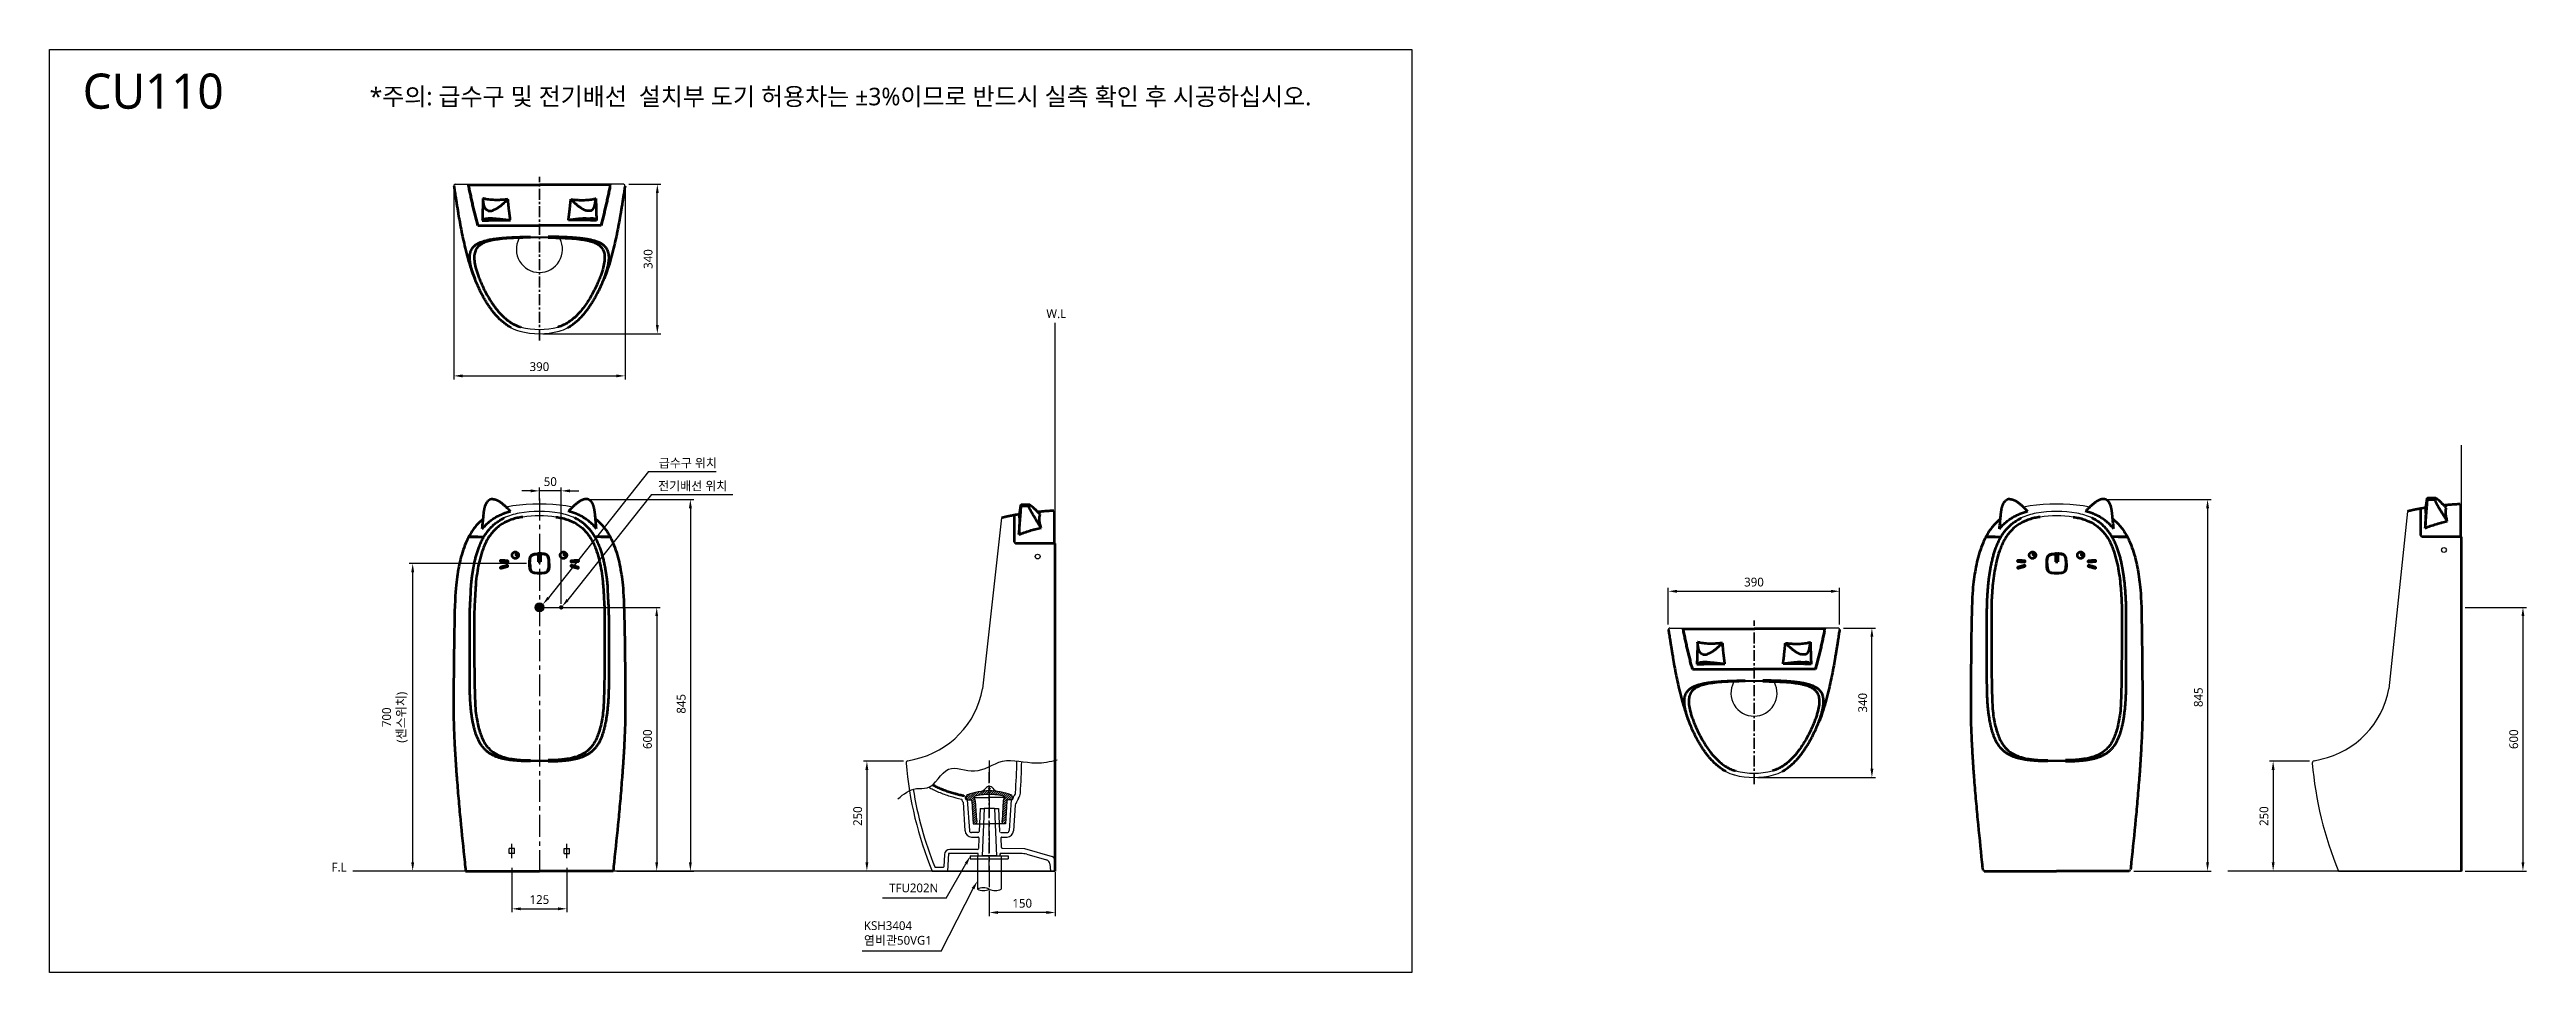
# Model space of a CAD drawing. Extents: x 56 to 5692, y -2843 to -743.
import ezdxf

# ---------------------------------------------------------------- set-up
doc = ezdxf.new("R2010")
doc.units = 0
doc.header["$LTSCALE"] = 20
doc.header["$MEASUREMENT"] = 0
doc.linetypes.add('CENTER', pattern=[2, 1.25, -0.25, 0.25, -0.25])
doc.linetypes.add('HIDDEN', pattern=[0.375, 0.25, -0.125])
doc.layers.get('0').update_dxf_attribs({"linetype": 'CONTINUOUS'})
doc.layers.get('DEFPOINTS').update_dxf_attribs({"linetype": 'CONTINUOUS'})
for name, color, linetype in [('1', 1, 'CONTINUOUS'), ('3', 3, 'CONTINUOUS'), ('5', 5, 'CONTINUOUS'), ('CENTER', 2, 'CENTER')]:
    doc.layers.add(name, color=color, linetype=linetype)
doc.styles.add('GHS', font='romans', dxfattribs={"bigfont": 'ghs'})
doc.styles.get("Standard").update_dxf_attribs({"font": 'NanumGothic.ttf'})
doc.dimstyles.get("Standard").update_dxf_attribs({"dimtxt": 0.18, "dimasz": 0.18, "dimexe": 0.18, "dimexo": 0.0625, "dimgap": 0.09, "dimtad": 0, "dimtih": 1, "dimtoh": 1, "dimdec": 4, "dimzin": 0, "dimdsep": 46, "dimtxsty": 'Standard', "dimcen": 0.09, "dimadec": 0, "dimazin": 0, "dimtfac": 1, "dimtdec": 4, "dimtofl": 0, "dimtmove": 0, "dimatfit": 3, "dimfxl": 0, "dimtolj": 1, "dimtzin": 0, "dimarcsym": 0})

msp = doc.modelspace()

# ---------------------------------------------------------------- texts
at = {"insert": (131.1, -798.1), "char_height": 80, "width": 456.6, "attachment_point": 1, "style": 'GHS'}
msp.add_mtext('{\\fNanumGothic|b0|i0|c0|p50;CU\\fNanumGothic|b0|i0|c129|p50;110}', dxfattribs=at)
at = {"layer": '1', "color": 2}
for s, insert, char_height, attachment_point in [('*주의: 급수구 및 전기배선  설치부 도기 허용차는 ±3%이므로 반드시 실측 확인 후 시공하십시오.', (2926.8, -830.3), 40, 3), ('W.L', (2324, -1334.4), 20, 1), ('급수구 위치', (1574.4, -1674.5), 20, 3), ('전기배선 위치', (1598, -1726.5), 20, 3), ('F.L', (697.7, -2593.8), 20, 1), ('TFU202N', (1966.4, -2641.1), 20, 1), ('KSH3404\\P염비관50VG1', (1908.9, -2726.9), 20, 1)]:
    msp.add_mtext(s, dxfattribs=dict(at, insert=insert, char_height=char_height, attachment_point=attachment_point))

# ---------------------------------------------------------------- blocks, each defined once
blk = doc.blocks.new('*D12')
at = {"layer": '3', "color": 3, "lineweight": -2}
for p, q in [((1284.7, -1767.2), (1521.9, -1767.2)), ((1513.9, -1787.2), (1513.9, -2592.7)), ((1346.2, -2612.7), (1521.9, -2612.7))]:
    blk.add_line(p, q, dxfattribs=at)
at = {"layer": '3', "color": 3}
for points in [[(1510.6, -1787.2), (1517.3, -1787.2), (1513.9, -1767.2)], [(1510.6, -2592.7), (1517.3, -2592.7), (1513.9, -2612.7)]]:
    blk.add_solid(points, dxfattribs=at)
at = {"layer": 'DEFPOINTS', "color": 0}
for p in [(1276.7, -1767.2), (1338.2, -2612.7), (1513.9, -2612.7)]:
    blk.add_point(p, dxfattribs=at)
at = {"layer": '3', "color": 2, "insert": (1493.1, -2232.2), "char_height": 20, "attachment_point": 5, "rotation": 90}
blk.add_mtext('\\A1;845', dxfattribs=at)
blk = doc.blocks.new('*D13')
at = {"layer": '3', "color": 3, "lineweight": -2}
for p, q in [((975.4, -1058.1), (975.4, -1494)), ((1365.4, -1058.1), (1365.4, -1494)), ((995.4, -1486), (1345.4, -1486))]:
    blk.add_line(p, q, dxfattribs=at)
at = {"layer": '3', "color": 3}
for points in [[(995.4, -1482.7), (995.4, -1489.3), (975.4, -1486)], [(1345.4, -1482.7), (1345.4, -1489.3), (1365.4, -1486)]]:
    blk.add_solid(points, dxfattribs=at)
at = {"layer": 'DEFPOINTS', "color": 0}
for p in [(975.4, -1050.1), (1365.4, -1050.1), (1365.4, -1486)]:
    blk.add_point(p, dxfattribs=at)
at = {"layer": '3', "color": 2, "insert": (1170.4, -1465.1), "char_height": 20, "attachment_point": 5}
blk.add_mtext('\\A1;390', dxfattribs=at)
blk = doc.blocks.new('A$C147dce7e')
at = {"layer": '3'}
h = blk.add_hatch(dxfattribs=at)
h.set_pattern_fill('ANSI31', scale=30)
h.set_pattern_definition([(45, (-81828.875, 32361.5), (-2.65165043, 2.65165043), [])])
h.paths.add_polyline_path([(52.5, 75, 0.09013), (3.2, 66, 0.31242), (0, 61.4), (0, 57.8, 0.414214), (3, 54.8), (9.7, 54.8, -0.39828), (12.7, 51.9), (15.5, 0), (23.5, 0), (23.9, 8), (23.1, 8), (20.6, 52.4, 0.175822), (17.7, 59.3, -0.566716), (18.7, 62.6, -0.064923), (52.5, 67)])
h.paths.add_polyline_path([(52.5, 75), (52.5, 67, -0.064923), (86.3, 62.6, -0.566716), (87.3, 59.3, 0.175822), (84.4, 52.4), (81.9, 8), (81.1, 8), (81.5, 0), (89.5, 0), (92.3, 51.9, -0.39828), (95.3, 54.8), (102, 54.8, 0.414214), (105, 57.8), (105, 61.4, 0.31242), (101.8, 66, 0.09013)])
at = {"layer": '3', "color": 7}
for p, q in [((0, 61.4), (0, 57.8)), ((105, 61.4), (105, 57.8)), ((3, 54.8), (9.7, 54.8)), ((12.7, 51.9), (15.5, 0)), ((15.5, 0), (23.5, 0)), ((20.6, 52.4), (23.1, 8)), ((23.1, 8), (23.9, 8)), ((23.9, 8), (23.5, 0)), ((23.5, 0), (52.5, 0)), ((81.5, 0), (52.5, 0)), ((81.1, 8), (81.5, 0)), ((81.9, 8), (81.1, 8)), ((89.5, 0), (81.5, 0)), ((84.4, 52.4), (81.9, 8)), ((92.3, 51.9), (89.5, 0)), ((102, 54.8), (95.3, 54.8))]:
    blk.add_line(p, q, dxfattribs=at)
blk.add_circle((52.5, 80), 2, dxfattribs=at)
for centre, radius, start, end in [((5, 61.4), 5, 110.6006, 180), ((3, 57.8), 3, 180, 270), ((52.5, -65), 140, 90, 110.6006), ((19.2, 60.7), 2, 104.8584, 223.0221), ((9.7, 51.8), 11, 3.1344, 43.0221), ((52.5, -65), 132, 90, 104.8584), ((28.7, 93.2), 20, 278.5682, 322.6168), ((52.5, 75), 10, 37.3832, 142.6168), ((52.5, -65), 140, 69.3994, 90), ((52.5, -65), 132, 75.1416, 90), ((76.3, 93.2), 20, 217.3832, 261.4318), ((95.3, 51.8), 11, 136.9779, 176.8656), ((85.8, 60.7), 2, 316.9779, 75.1416), ((100, 61.4), 5, 0, 69.3994), ((102, 57.8), 3, 270, 0), ((9.7, 51.8), 3, 3.1344, 90), ((95.3, 51.8), 3, 90, 176.8656)]:
    blk.add_arc(centre, radius, start, end, dxfattribs=at)
blk = doc.blocks.new('*D15')
at = {"color": 3, "lineweight": -2}
for p, q in [((1107.9, -2605.6), (1107.9, -2706.6)), ((1232.9, -2605.6), (1232.9, -2706.6)), ((1127.9, -2698.6), (1212.9, -2698.6))]:
    blk.add_line(p, q, dxfattribs=at)
at = {"color": 3}
for points in [[(1127.9, -2695.3), (1127.9, -2701.9), (1107.9, -2698.6)], [(1212.9, -2695.3), (1212.9, -2701.9), (1232.9, -2698.6)]]:
    blk.add_solid(points, dxfattribs=at)
at = {"layer": 'DEFPOINTS', "color": 0}
for p in [(1107.9, -2597.6), (1232.9, -2597.6), (1232.9, -2698.6)]:
    blk.add_point(p, dxfattribs=at)
at = {"color": 2, "insert": (1170.4, -2677.7), "char_height": 20, "attachment_point": 5}
blk.add_mtext('\\A1;125', dxfattribs=at)
blk = doc.blocks.new('*D16')
at = {"color": 3, "lineweight": -2}
for p, q in [((1373.9, -1050.1), (1446.7, -1050.1)), ((1438.7, -1370.1), (1438.7, -1070.1)), ((1178.4, -1390.1), (1446.7, -1390.1))]:
    blk.add_line(p, q, dxfattribs=at)
at = {"color": 3}
for points in [[(1435.4, -1070.1), (1442, -1070.1), (1438.7, -1050.1)], [(1435.4, -1370.1), (1442, -1370.1), (1438.7, -1390.1)]]:
    blk.add_solid(points, dxfattribs=at)
at = {"layer": 'DEFPOINTS', "color": 0}
for p in [(1365.9, -1050.1), (1438.7, -1050.1), (1170.4, -1390.1)]:
    blk.add_point(p, dxfattribs=at)
at = {"color": 2, "insert": (1417.8, -1220.1), "char_height": 20, "attachment_point": 5, "rotation": 90}
blk.add_mtext('\\A1;340', dxfattribs=at)
blk = doc.blocks.new('*D17')
at = {"color": 3, "lineweight": -2}
for p, q in [((2344.1, -2614.9), (2344.1, -2715)), ((2194.1, -2657.1), (2194.1, -2715)), ((2324.1, -2707), (2214.1, -2707))]:
    blk.add_line(p, q, dxfattribs=at)
at = {"color": 3}
for points in [[(2214.1, -2703.6), (2214.1, -2710.3), (2194.1, -2707)], [(2324.1, -2703.6), (2324.1, -2710.3), (2344.1, -2707)]]:
    blk.add_solid(points, dxfattribs=at)
at = {"layer": 'DEFPOINTS', "color": 0}
for p in [(2344.1, -2606.9), (2194.1, -2649.1), (2194.1, -2707)]:
    blk.add_point(p, dxfattribs=at)
at = {"color": 2, "insert": (2269.1, -2686.1), "char_height": 20, "attachment_point": 5}
blk.add_mtext('\\A1;150', dxfattribs=at)
blk = doc.blocks.new('*D18')
at = {"color": 3, "lineweight": -2}
for p, q in [((1140.9, -1912.9), (874, -1912.9)), ((882, -2592.7), (882, -1932.9)), ((994.5, -2612.7), (874, -2612.7))]:
    blk.add_line(p, q, dxfattribs=at)
at = {"color": 3}
for points in [[(878.7, -1932.9), (885.4, -1932.9), (882, -1912.9)], [(878.7, -2592.7), (885.4, -2592.7), (882, -2612.7)]]:
    blk.add_solid(points, dxfattribs=at)
at = {"layer": 'DEFPOINTS', "color": 0}
for p in [(882, -1912.9), (1148.9, -1912.9), (1002.5, -2612.7)]:
    blk.add_point(p, dxfattribs=at)
at = {"color": 2, "insert": (841.5, -2262.8), "char_height": 20, "attachment_point": 5, "rotation": 90}
blk.add_mtext('\\A1;700\\P(센스위치)', dxfattribs=at)
blk = doc.blocks.new('*D19')
at = {"color": 3, "lineweight": -2}
for p, q in [((1170.4, -1769.7), (1170.4, -1739.6)), ((1220, -2004.7), (1220, -1739.6)), ((1150.4, -1747.6), (1130.4, -1747.6)), ((1220, -1747.6), (1170.4, -1747.6)), ((1240, -1747.6), (1260, -1747.6))]:
    blk.add_line(p, q, dxfattribs=at)
at = {"color": 3}
for points in [[(1150.4, -1744.2), (1150.4, -1750.9), (1170.4, -1747.6)], [(1240, -1744.2), (1240, -1750.9), (1220, -1747.6)]]:
    blk.add_solid(points, dxfattribs=at)
at = {"layer": 'DEFPOINTS', "color": 0}
for p in [(1170.4, -1747.6), (1170.4, -1777.7), (1220, -2012.7)]:
    blk.add_point(p, dxfattribs=at)
at = {"color": 2, "insert": (1195.2, -1726.7), "char_height": 20, "attachment_point": 5}
blk.add_mtext('\\A1;50', dxfattribs=at)
blk = doc.blocks.new('*D20')
at = {"color": 3, "lineweight": -2}
for p, q in [((1178.4, -2012.7), (1445.3, -2012.7)), ((1437.3, -2032.7), (1437.3, -2592.7)), ((1346.2, -2612.7), (1445.3, -2612.7))]:
    blk.add_line(p, q, dxfattribs=at)
at = {"color": 3}
for points in [[(1434, -2032.7), (1440.6, -2032.7), (1437.3, -2012.7)], [(1434, -2592.7), (1440.6, -2592.7), (1437.3, -2612.7)]]:
    blk.add_solid(points, dxfattribs=at)
at = {"layer": 'DEFPOINTS', "color": 0}
for p in [(1170.4, -2012.7), (1338.2, -2612.7), (1437.3, -2612.7)]:
    blk.add_point(p, dxfattribs=at)
at = {"color": 2, "insert": (1416.4, -2312.7), "char_height": 20, "attachment_point": 5, "rotation": 90}
blk.add_mtext('\\A1;600', dxfattribs=at)
blk = doc.blocks.new('*D21')
at = {"color": 3, "lineweight": -2}
for p, q in [((1998.6, -2362.7), (1907.6, -2362.7)), ((1915.6, -2382.7), (1915.6, -2592.7)), ((2056.1, -2612.7), (1907.6, -2612.7))]:
    blk.add_line(p, q, dxfattribs=at)
at = {"color": 3}
for points in [[(1912.2, -2382.7), (1918.9, -2382.7), (1915.6, -2362.7)], [(1912.2, -2592.7), (1918.9, -2592.7), (1915.6, -2612.7)]]:
    blk.add_solid(points, dxfattribs=at)
at = {"layer": 'DEFPOINTS', "color": 0}
for p in [(2006.6, -2362.7), (1915.6, -2612.7), (2064.1, -2612.7)]:
    blk.add_point(p, dxfattribs=at)
at = {"color": 2, "insert": (1894.7, -2487.7), "char_height": 20, "attachment_point": 5, "rotation": 90}
blk.add_mtext('\\A1;250', dxfattribs=at)
blk = doc.blocks.new('*D22')
at = {"layer": '3', "color": 3, "lineweight": -2}
for p, q in [((3739.2, -2051.7), (3739.2, -1968.1)), ((4129.1, -2051.7), (4129.1, -1968.1)), ((3759.2, -1976.1), (4109.1, -1976.1))]:
    blk.add_line(p, q, dxfattribs=at)
at = {"layer": '3', "color": 3}
for points in [[(3759.2, -1972.8), (3759.2, -1979.5), (3739.2, -1976.1)], [(4109.1, -1972.8), (4109.1, -1979.5), (4129.1, -1976.1)]]:
    blk.add_solid(points, dxfattribs=at)
at = {"layer": 'DEFPOINTS', "color": 0}
for p in [(4129.1, -1976.1), (3739.2, -2059.7), (4129.1, -2059.7)]:
    blk.add_point(p, dxfattribs=at)
at = {"layer": '3', "color": 2, "insert": (3934.2, -1955.2), "char_height": 20, "attachment_point": 5}
blk.add_mtext('\\A1;390', dxfattribs=at)
blk = doc.blocks.new('*D24')
at = {"color": 3, "lineweight": -2}
for p, q in [((4137.6, -2059.7), (4210.5, -2059.7)), ((4202.5, -2379.7), (4202.5, -2079.7)), ((3942.2, -2399.7), (4210.5, -2399.7))]:
    blk.add_line(p, q, dxfattribs=at)
at = {"color": 3}
for points in [[(4199.1, -2079.7), (4205.8, -2079.7), (4202.5, -2059.7)], [(4199.1, -2379.7), (4205.8, -2379.7), (4202.5, -2399.7)]]:
    blk.add_solid(points, dxfattribs=at)
at = {"layer": 'DEFPOINTS', "color": 0}
for p in [(4129.6, -2059.7), (4202.5, -2059.7), (3934.2, -2399.7)]:
    blk.add_point(p, dxfattribs=at)
at = {"color": 2, "insert": (4181.6, -2229.7), "char_height": 20, "attachment_point": 5, "rotation": 90}
blk.add_mtext('\\A1;340', dxfattribs=at)
blk = doc.blocks.new('*D23')
at = {"color": 3, "lineweight": -2}
for p, q in [((5198.5, -2362.7), (5107.5, -2362.7)), ((5115.5, -2382.7), (5115.5, -2592.7)), ((5256.1, -2612.7), (5107.5, -2612.7))]:
    blk.add_line(p, q, dxfattribs=at)
at = {"color": 3}
for points in [[(5112.2, -2382.7), (5118.9, -2382.7), (5115.5, -2362.7)], [(5112.2, -2592.7), (5118.9, -2592.7), (5115.5, -2612.7)]]:
    blk.add_solid(points, dxfattribs=at)
at = {"layer": 'DEFPOINTS', "color": 0}
for p in [(5206.5, -2362.7), (5115.5, -2612.7), (5264.1, -2612.7)]:
    blk.add_point(p, dxfattribs=at)
at = {"color": 2, "insert": (5094.7, -2487.7), "char_height": 20, "attachment_point": 5, "rotation": 90}
blk.add_mtext('\\A1;250', dxfattribs=at)
blk = doc.blocks.new('*D25')
at = {"layer": '3', "color": 3, "lineweight": -2}
for p, q in [((4737.1, -1767.2), (4974.3, -1767.2)), ((4966.3, -1787.2), (4966.3, -2592.7)), ((4798.6, -2612.7), (4974.3, -2612.7))]:
    blk.add_line(p, q, dxfattribs=at)
at = {"layer": '3', "color": 3}
for points in [[(4963, -1787.2), (4969.6, -1787.2), (4966.3, -1767.2)], [(4963, -2592.7), (4969.6, -2592.7), (4966.3, -2612.7)]]:
    blk.add_solid(points, dxfattribs=at)
at = {"layer": 'DEFPOINTS', "color": 0}
for p in [(4729.1, -1767.2), (4790.6, -2612.7), (4966.3, -2612.7)]:
    blk.add_point(p, dxfattribs=at)
at = {"layer": '3', "color": 2, "insert": (4945.4, -2217.2), "char_height": 20, "attachment_point": 5, "rotation": 90}
blk.add_mtext('\\A1;845', dxfattribs=at)
blk = doc.blocks.new('*D26')
at = {"color": 3, "lineweight": -2}
for p, q in [((5552.1, -2012.7), (5691.9, -2012.7)), ((5683.9, -2032.7), (5683.9, -2592.7)), ((5552.1, -2612.7), (5691.9, -2612.7))]:
    blk.add_line(p, q, dxfattribs=at)
at = {"color": 3}
for points in [[(5680.6, -2032.7), (5687.3, -2032.7), (5683.9, -2012.7)], [(5680.6, -2592.7), (5687.3, -2592.7), (5683.9, -2612.7)]]:
    blk.add_solid(points, dxfattribs=at)
at = {"layer": 'DEFPOINTS', "color": 0}
for p in [(5544.1, -2012.7), (5544.1, -2612.7), (5683.9, -2612.7)]:
    blk.add_point(p, dxfattribs=at)
at = {"color": 2, "insert": (5663, -2312.7), "char_height": 20, "attachment_point": 5, "rotation": 90}
blk.add_mtext('\\A1;600', dxfattribs=at)

# ---------------------------------------------------------------- dimensions: what is measured, and where the dimension line sits
for base, p1, p2, picture, middle in [((1438.7, -1050.1), (1170.4, -1390.1), (1365.9, -1050.1), '*D16', (1417.8, -1220.1)), ((1437.3, -2612.7), (1170.4, -2012.7), (1338.2, -2612.7), '*D20', (1416.4, -2312.7)), ((5683.9, -2612.7), (5544.1, -2012.7), (5544.1, -2612.7), '*D26', (5663, -2312.7)), ((4202.5, -2059.7), (3934.2, -2399.7), (4129.6, -2059.7), '*D24', (4181.6, -2229.7)), ((1915.6, -2612.7), (2006.6, -2362.7), (2064.1, -2612.7), '*D21', (1894.7, -2487.7)), ((5115.5, -2612.7), (5206.5, -2362.7), (5264.1, -2612.7), '*D23', (5094.7, -2487.7))]:
    dim = msp.add_linear_dim(base=base, p1=p1, p2=p2, angle=90, dimstyle='Standard', override={"dimtxt": 20, "dimasz": 20, "dimexe": 8, "dimexo": 8, "dimgap": 10, "dimtad": 1, "dimtih": 0, "dimdec": 0, "dimzin": 8, "dimclrd": 3, "dimclre": 3, "dimclrt": 2, "dimtdec": 0, "dimtix": 1, "dimtofl": 1, "dimarcsym": 1})
    dim.commit()
    dim.dimension.update_dxf_attribs({"geometry": picture, "text_midpoint": middle})
dim = msp.add_linear_dim(base=(1170.4, -1747.6), p1=(1220, -2012.7), p2=(1170.4, -1777.7), dimstyle='Standard', override={"dimtxt": 20, "dimasz": 20, "dimexe": 8, "dimexo": 8, "dimgap": 10, "dimtad": 1, "dimtih": 0, "dimdec": 0, "dimzin": 8, "dimclrd": 3, "dimclre": 3, "dimclrt": 2, "dimtdec": 0, "dimtix": 1, "dimtofl": 1, "dimarcsym": 1})
dim.commit()
dim.dimension.update_dxf_attribs({"geometry": '*D19', "text_midpoint": (1195.2, -1726.7)})
dim = msp.add_linear_dim(base=(882, -1912.9), p1=(1002.5, -2612.7), p2=(1148.9, -1912.9), angle=90, text='<>\\P(센스위치)', dimstyle='Standard', override={"dimtxt": 20, "dimasz": 20, "dimexe": 8, "dimexo": 8, "dimgap": 10, "dimtad": 1, "dimtih": 0, "dimdec": 0, "dimzin": 8, "dimclrd": 3, "dimclre": 3, "dimclrt": 2, "dimtdec": 0, "dimtix": 1, "dimtofl": 1, "dimarcsym": 1})
dim.commit()
dim.dimension.update_dxf_attribs({"geometry": '*D18', "text_midpoint": (841.5, -2262.8)})
at = {"color": 7}
dim = msp.add_linear_dim(base=(1232.9, -2698.6), p1=(1107.9, -2597.6), p2=(1232.9, -2597.6), dimstyle='Standard', override={"dimtxt": 20, "dimasz": 20, "dimexe": 8, "dimexo": 8, "dimgap": 10, "dimtad": 1, "dimtih": 0, "dimdec": 0, "dimzin": 8, "dimclrd": 3, "dimclre": 3, "dimclrt": 2, "dimtdec": 0, "dimtix": 1, "dimtofl": 1, "dimarcsym": 1}, dxfattribs=at)
dim.commit()
dim.dimension.update_dxf_attribs({"geometry": '*D15', "text_midpoint": (1170.4, -2677.7)})
dim = msp.add_linear_dim(base=(2194.1, -2707), p1=(2344.1, -2606.9), p2=(2194.1, -2649.1), dimstyle='Standard', override={"dimtxt": 20, "dimasz": 20, "dimexe": 8, "dimexo": 8, "dimgap": 10, "dimtad": 1, "dimtih": 0, "dimdec": 0, "dimzin": 8, "dimclrd": 3, "dimclre": 3, "dimclrt": 2, "dimtdec": 0, "dimtix": 1, "dimtofl": 1, "dimarcsym": 1})
dim.commit()
dim.dimension.update_dxf_attribs({"geometry": '*D17', "text_midpoint": (2269.1, -2707), "dimtype": 160})
at = {"layer": '3', "color": 7}
for base, p1, p2, picture, middle in [((1365.4, -1486), (975.4, -1050.1), (1365.4, -1050.1), '*D13', (1170.4, -1465.1)), ((4129.1, -1976.1), (3739.2, -2059.7), (4129.1, -2059.7), '*D22', (3934.2, -1955.2))]:
    dim = msp.add_linear_dim(base=base, p1=p1, p2=p2, dimstyle='Standard', override={"dimtxt": 20, "dimasz": 20, "dimexe": 8, "dimexo": 8, "dimgap": 10, "dimtad": 1, "dimtih": 0, "dimdec": 0, "dimzin": 8, "dimclrd": 3, "dimclre": 3, "dimclrt": 2, "dimtdec": 0, "dimtix": 1, "dimtofl": 1, "dimarcsym": 1}, dxfattribs=at)
    dim.commit()
    dim.dimension.update_dxf_attribs({"geometry": picture, "text_midpoint": middle})
for base, p1, p2, picture, middle in [((1513.9449, -2612.6564), (1276.6966, -1767.1844), (1338.225, -2612.6564), '*D12', (1513.9449, -2232.2418)), ((4966.3014, -2612.6564), (4729.0531, -1767.1844), (4790.5814, -2612.6564), '*D25', (4966.3014, -2217.2418))]:
    dim = msp.add_linear_dim(base=base, p1=p1, p2=p2, angle=90, dimstyle='Standard', override={"dimtxt": 20, "dimasz": 20, "dimexe": 8, "dimexo": 8, "dimgap": 10, "dimtad": 1, "dimtih": 0, "dimdec": 0, "dimzin": 8, "dimclrd": 3, "dimclre": 3, "dimclrt": 2, "dimtdec": 0, "dimtix": 1, "dimtofl": 1, "dimarcsym": 1}, dxfattribs=at)
    dim.commit()
    dim.dimension.update_dxf_attribs({"geometry": picture, "text_midpoint": middle, "dimtype": 160})

# ---------------------------------------------------------------- linework, layer by layer
for p, q in [((2344.1, -2612.7), (2344.1, -1365.6)), ((5544.1, -2612.7), (5544.1, -1643.4)), ((2150.9, -2577.7), (2150.9, -2584.7)), ((2150.9, -2577.7), (2237.3, -2577.7)), ((2150.9, -2584.7), (2237.3, -2584.7)), ((2167.1, -2578.9), (2167.1, -2654.1)), ((2221.1, -2578.9), (2221.1, -2654.1)), ((2237.3, -2577.7), (2237.3, -2584.7)), ((2344.1, -2612.7), (746.2, -2612.7)), ((5544.1, -2612.7), (5012.5, -2612.7))]:
    msp.add_line(p, q)
at = {"color": 7, "linetype": 'CENTER'}
msp.add_line((2194.1, -2612.7), (2194.1, -2383.7), dxfattribs=at)
at = {"color": 7}
for p, q in [((2173.1, -2470.3), (2170.9, -2522.4)), ((2182.1, -2470.3), (2177.6, -2577.7)), ((2206.1, -2470.3), (2182.1, -2470.3)), ((2206.1, -2470.3), (2210.6, -2577.7)), ((2215.1, -2470.3), (2217.3, -2522.4)), ((2170.3, -2537.4), (2169.2, -2561.7)), ((2220, -2538.4), (2220.8, -2557.8))]:
    msp.add_line(p, q, dxfattribs=at)
for points, const_width in [([(1165.4, -2012.7, 1), (1175.4, -2012.7, 1)], 10), ([(1217.5, -2012.7, 1), (1222.5, -2012.7, 1)], 5)]:
    msp.add_lwpolyline(points, format="xyb", close=True, dxfattribs=dict(const_width=const_width))
msp.add_circle((1170.4, -2012.7), 10)
for centre, start, end in [((2180.6, -2681.1), 63.4132, 116.5868), ((2180.6, -2627.1), 243.4132, 296.5868), ((2207.6, -2627.1), 243.4132, 296.5868)]:
    msp.add_arc(centre, 30.2, start, end)
msp.add_spline([(1986.3, -2448.3), (2028.3, -2425), (2052.6, -2423.4), (2101.5, -2380.8), (2160.4, -2385), (2223.9, -2362.9), (2300.4, -2366.6), (2348.4, -2359.9)], degree=3, dxfattribs=at)
at = {"layer": '1', "color": 2, "linetype": 'CENTER', "lineweight": 35}
for p, q in [((1170.4, -1405.1), (1170.4, -1033.1)), ((3934.2, -2414.7), (3934.2, -2042.7))]:
    msp.add_line(p, q, dxfattribs=at)
at = {"layer": '1', "color": 3}
for p, q in [((1418.8, -1703.8), (1190.9, -1990.9)), ((1418.8, -1703.8), (1572.6, -1703.8)), ((1425.1, -1755.8), (1234.7, -1995.6)), ((1425.1, -1755.8), (1610.4, -1755.8)), ((2095.9, -2674.3), (2140.9, -2596.2)), ((2095.9, -2674.3), (1951.4, -2674.3)), ((2084.8, -2795.3), (2157.1, -2652.7)), ((2084.8, -2795.3), (1905, -2795.3))]:
    msp.add_line(p, q, dxfattribs=at)
at = {"layer": '1', "color": 7, "linetype": 'HIDDEN', "lineweight": 0}
for p, q in [((2144.1, -2450.5), (2143.1, -2450.5)), ((2244.1, -2450.5), (2245.1, -2450.5))]:
    msp.add_line(p, q, dxfattribs=at)
at = {"layer": '1', "color": 7}
for p, q in [((1107.9, -2583.7), (1107.9, -2550.7)), ((1232.9, -2583.7), (1232.9, -2550.7))]:
    msp.add_line(p, q, dxfattribs=at)
at = {"layer": '1', "color": 3}
for points in [[(1188.4, -1988.7), (1193.4, -1993), (1178, -2006.2)], [(1232.2, -1993.5), (1237.3, -1997.8), (1221.8, -2010.9)], [(2143.8, -2597.9), (2138, -2594.6), (2150.9, -2578.9)], [(2160, -2654.4), (2154.2, -2651), (2167.1, -2635.4)]]:
    msp.add_solid(points, dxfattribs=at)
at = {"layer": '3', "color": 7}
for p, q in [((978.6, -1050.1), (1170.4, -1050.1)), ((1012.8, -1053.1), (1170.4, -1053.1)), ((1362.2, -1050.1), (1170.4, -1050.1)), ((1328, -1053.1), (1170.4, -1053.1)), ((1150.4, -1169.7), (1190.4, -1169.7)), ((1150.4, -1171.3), (1190.4, -1171.3)), ((5421.4, -1794.3), (5378.7, -2198.1)), ((2221.5, -1809.3), (2178.7, -2198.1)), ((3742.3, -2059.7), (3934.2, -2059.7)), ((3776.5, -2062.7), (3934.2, -2062.7)), ((4126, -2059.7), (3934.2, -2059.7)), ((4091.8, -2062.7), (3934.2, -2062.7)), ((3914.2, -2179.3), (3954.2, -2179.3)), ((3914.2, -2180.9), (3954.2, -2180.9)), ((1150.4, -2360.5), (1190.4, -2360.5)), ((1150.4, -2362.7), (1190.4, -2362.7)), ((2008.6, -2361.7), (2024.4, -2358.3)), ((4602.7, -2360.5), (4642.7, -2360.5)), ((4602.7, -2362.7), (4642.7, -2362.7)), ((5208.6, -2361.7), (5224.4, -2358.3)), ((2134.5, -2456.3), (2138.8, -2521.3)), ((2140.1, -2447.5), (2140.1, -2446)), ((2144.1, -2450.5), (2148.8, -2520.6)), ((2159.6, -2445.5), (2194.1, -2445.3)), ((2173.1, -2470.3), (2182.1, -2470.3)), ((2228.6, -2445.5), (2194.1, -2445.3)), ((2206.1, -2470.3), (2215.1, -2470.3)), ((2244, -2450.5), (2239.4, -2520.6)), ((2248.1, -2447.5), (2248.1, -2446)), ((2253.2, -2462.6), (2249.4, -2521.3)), ((2167.9, -2525.3), (2153.8, -2525.3)), ((2153.8, -2535.3), (2168.3, -2535.3)), ((2220.3, -2525.3), (2234.4, -2525.3)), ((2223, -2535.3), (2234.4, -2535.3)), ((1113.9, -2561.7), (1101.9, -2561.7)), ((1101.9, -2572.7), (1101.9, -2561.7)), ((1113.9, -2572.7), (1101.9, -2572.7)), ((1113.9, -2572.7), (1113.9, -2561.7)), ((1226.9, -2561.7), (1238.9, -2561.7)), ((1226.9, -2572.7), (1226.9, -2561.7)), ((1226.9, -2572.7), (1238.9, -2572.7)), ((1238.9, -2572.7), (1238.9, -2561.7)), ((2092, -2575.1), (2090.6, -2602.7)), ((2101.1, -2572.7), (2099.1, -2612.7)), ((2169.1, -2572.7), (2101.1, -2572.7)), ((2167.2, -2563.7), (2104, -2563.7)), ((2169.1, -2577.7), (2169.1, -2572.7)), ((2169.1, -2577.7), (2177.6, -2577.7)), ((2211.6, -2577.7), (2177.6, -2577.7)), ((2211.6, -2577.7), (2219.1, -2577.7)), ((2219.1, -2577.7), (2219.1, -2572.7)), ((2265.6, -2572.7), (2219.1, -2572.7)), ((2223.8, -2560.7), (2274.1, -2561.7)), ((2274.1, -2561.7), (2336.8, -2579.6)), ((2279.3, -2574.6), (2324.5, -2587.5)), ((2064.1, -2612.7), (2344.1, -2612.7)), ((2070.8, -2603.7), (2089.6, -2603.7)), ((2331.7, -2596.2), (2333.1, -2612.7)), ((5264.1, -2612.7), (5544.1, -2612.7))]:
    msp.add_line(p, q, dxfattribs=at)
at = {"layer": '3', "color": 7, "linetype": 'Continuous', "lineweight": 35}
for p, q in [((2266.4, -1779.4), (2284.7, -1779.4)), ((2284.2, -1783.5), (2266.5, -1783.5)), ((5466.4, -1764.4), (5484.6, -1764.4)), ((5484.2, -1768.5), (5466.5, -1768.5)), ((1170.4, -1935.4), (1170.4, -1935.4)), ((4622.8, -1935.4), (4622.8, -1935.4))]:
    msp.add_line(p, q, dxfattribs=at)
at = {"layer": '3', "color": 7, "linetype": 'Continuous', "lineweight": 70}
for p, q in [((1167.6, -1891.4), (1167.6, -1908.8)), ((1167.6, -1891.4), (1167.6, -1908.8)), ((1167.6, -1908.8), (1173.1, -1908.8)), ((1167.6, -1908.8), (1173.1, -1908.8)), ((1173.1, -1891.4), (1173.1, -1908.8)), ((1173.1, -1891.4), (1173.1, -1908.8)), ((4620, -1891.4), (4620, -1908.8)), ((4620, -1891.4), (4620, -1908.8)), ((4620, -1908.8), (4625.5, -1908.8)), ((4620, -1908.8), (4625.5, -1908.8)), ((4625.5, -1891.4), (4625.5, -1908.8)), ((4625.5, -1891.4), (4625.5, -1908.8))]:
    msp.add_line(p, q, dxfattribs=at)
at = {"layer": '3', "color": 7}
for centre in [(2304.1, -1897.1), (5504.1, -1882.1)]:
    msp.add_circle(centre, 5.5, dxfattribs=at)
for centre, radius, start, end in [((978.6, -1053.1), 3, 90, 188.9034), ((1012.8, -1056.1), 3, 90, 191.719), ((1328, -1056.1), 3, 348.281, 90), ((1362.2, -1053.1), 3, 351.0966, 90), ((1170.4, -1198.1), 52.5, 152.2244, 270), ((1170.4, -1198.1), 52.5, 270, 27.7756), ((1147.8, -1301.2), 85.9, 241.0264, 255.097), ((1170.4, -1216.2), 173.9, 255.097, 284.903), ((1170.4, -1217.4), 162.9, 255.0406, 284.9594), ((1193, -1301.2), 85.9, 284.903, 298.9736), ((1148.3, -1932.3), 136.1, 100.254, 115.6298), ((1130.1, -1927), 146.6, 97.9201, 103.84), ((1170.4, -2216.4), 438.7, 82.0799, 97.9201), ((1170.4, -2054.5), 260.3, 79.746, 100.254), ((1192.5, -1932.3), 136.1, 64.3702, 79.746), ((1210.6, -1927), 146.6, 76.16, 82.0799), ((4600.6, -1932.3), 136.1, 100.254, 115.6298), ((4582.5, -1927), 146.6, 97.9201, 103.84), ((4622.7, -2216.4), 438.7, 82.0799, 97.9201), ((4622.7, -2054.5), 260.3, 79.746, 100.254), ((4644.8, -1932.3), 136.1, 64.3702, 79.746), ((4663, -1927), 146.6, 76.16, 82.0799), ((1170.4, -2043.4), 239.3, 80.9432, 99.0568), ((4622.7, -2043.4), 239.3, 80.9432, 99.0568), ((3742.3, -2062.7), 3, 90, 188.9034), ((3776.5, -2065.7), 3, 90, 191.719), ((4091.8, -2065.7), 3, 348.281, 90), ((4126, -2062.7), 3, 351.0966, 90), ((1981.8, -2162.8), 200, 282.2884, 349.8472), ((3934.2, -2207.7), 52.5, 152.2244, 270), ((3934.2, -2207.7), 52.5, 270, 27.7756), ((5181.8, -2162.8), 200, 282.2884, 349.8472), ((2009.7, -2366.6), 5, 102.2884, 184.8551), ((2832.8, -2296.7), 831.1, 184.8551, 202.3468), ((-1509.6, -2240.2), 3768.6, 357.0407, 358.1484), ((-1508.2, -2240.2), 3778.2, 357.0366, 358.1321), ((5209.6, -2366.6), 5, 102.2884, 184.8551), ((6032.7, -2296.7), 831.1, 184.8551, 202.3468), ((3911.5, -2310.9), 85.9, 241.0264, 255.097), ((3934.2, -2225.8), 173.9, 255.097, 284.903), ((3934.2, -2227.1), 162.9, 255.0406, 284.9594), ((3956.8, -2310.9), 85.9, 284.903, 298.9736), ((2832.8, -2296.7), 822.1, 189.0892, 201.88), ((2130.4, -2450.1), 1, 11.3641, 77.3121), ((2143.1, -2447.5), 12, 191.3641, 222.6721), ((2133.5, -2456.3), 1, 3.764, 42.6721), ((2135.1, -2446), 5, 360, 77.8322), ((2143.1, -2447.5), 3, 180, 270), ((2245.1, -2447.5), 3, 270, 0), ((2253.1, -2446), 5, 127.3364, 180), ((2244, -2434.1), 10, 307.3364, 356), ((2263.2, -2463.2), 10, 139.0331, 176.236), ((2245.1, -2447.5), 14, 319.0331, 346.3717), ((2268.4, -2453.2), 10, 141.98, 166.3717), ((2244, -2434.1), 21, 321.98, 356), ((2153.8, -2520.3), 15, 183.764, 270), ((2153.8, -2520.3), 5, 183.764, 270), ((2167.9, -2522.3), 3, 270, 357.5785), ((2168.3, -2537.3), 2, 357.5785, 90), ((2223, -2538.3), 3, 90, 182.4215), ((2234.4, -2520.3), 5, 270, 356.236), ((2234.4, -2520.3), 15, 270, 356.236), ((2104, -2575.7), 12, 90, 177.1376), ((2104, -2575.7), 3, 90, 177.1376), ((2167.1, -2574.7), 2, 0, 90), ((2167.2, -2561.7), 2, 270, 357.5785), ((2221.1, -2574.7), 2, 90, 180), ((2223.8, -2557.7), 3, 182.4215, 268.9325), ((2265.6, -2622.7), 50, 74.0563, 90), ((2321.7, -2597.1), 10, 4.9116, 74.0563), ((2334.1, -2589.2), 10, 0, 74.0563), ((2070.8, -2602.7), 1, 201.88, 270), ((2089.6, -2602.7), 1, 270, 357.1376)]:
    msp.add_arc(centre, radius, start, end, dxfattribs=at)
at = {"layer": '3', "color": 7, "linetype": 'Continuous', "lineweight": 70}
for centre, start, end in [((1064.3, -1781.4), 90.7246, 133.2484), ((1276.5, -1781.4), 46.7516, 89.2754), ((4516.6, -1781.4), 90.7246, 133.2484), ((4728.9, -1781.4), 46.7516, 89.2754)]:
    msp.add_arc(centre, 15, start, end, dxfattribs=at)
at = {"layer": '3', "color": 7, "linetype": 'Continuous'}
for centre, start, end in [((5453.6, -1849.1), 180, 270), ((2253.6, -1864.1), 180, 270), ((4457.6, -2609.7), 186.0915, 270), ((4787.9, -2609.7), 270, 353.9085)]:
    msp.add_arc(centre, 3, start, end, dxfattribs=at)
at = {"layer": '3', "color": 7, "lineweight": 0}
msp.add_arc((2220.3, -2522.3), 3, 182.4215, 270, dxfattribs=at)
at = {"layer": '3', "color": 7, "linetype": 'Continuous', "lineweight": 70}
for centre, major_axis, ratio, start_param, end_param in [((1064.2, -1099.7), (14.4, 7.2), 0.566929, 3.683623, 4.425804), ((1064.2, -1129.1), (-15, 0.6), 0.087412, 4.728709, 5.47089), ((2265.1, -1794.4), (1.3, 15), 0.041387, 5.531988, 6.274169), ((2294.5, -1794.4), (-10.4, 14.8), 0.213666, 6.147108, 6.889289), ((5465.1, -1779.4), (1.3, 15), 0.041387, 5.531988, 6.274169), ((5494.5, -1779.4), (-10.4, 14.8), 0.213666, 6.147108, 6.889289), ((3828, -2109.3), (14.4, 7.2), 0.566929, 3.683623, 4.425804), ((3828, -2138.7), (-15, 0.6), 0.087412, 4.728709, 5.47089)]:
    msp.add_ellipse(centre, major_axis=major_axis, ratio=ratio, start_param=start_param, end_param=end_param, dxfattribs=at)
at = {"layer": '3', "color": 7, "linetype": 'Continuous', "lineweight": 70, "extrusion": (0, 0, -1)}
for centre, major_axis, ratio, start_param, end_param in [((1276.5, -1099.7), (-14.4, 7.2), 0.566929, 3.683623, 4.425804), ((1276.5, -1129.1), (15, 0.6), 0.087412, 4.728709, 5.47089), ((4040.3, -2109.3), (-14.4, 7.2), 0.566929, 3.683623, 4.425804), ((4040.3, -2138.7), (15, 0.6), 0.087412, 4.728709, 5.47089)]:
    msp.add_ellipse(centre, major_axis=major_axis, ratio=ratio, start_param=start_param, end_param=end_param, dxfattribs=at)
at = {"layer": '3', "color": 7, "linetype": 'Continuous', "lineweight": 70}
for points, knots in [([(975.6, -1053.5), (976.2, -1057.3), (977.5, -1065.4), (979.3, -1077.1), (981, -1087.6), (982.3, -1095.6), (983.2, -1101.6), (984.1, -1106.6), (984.9, -1111.7), (986.5, -1121.4), (989.2, -1136.9), (993.1, -1158.1), (997.6, -1178.6), (1002.9, -1201.5), (1009.2, -1225.1), (1016.1, -1246.3), (1021, -1259.6), (1023.2, -1264.9)], [0.0207556, 0.0207556, 0.0207556, 0.0207556, 0.0730938, 0.1344308, 0.1838264, 0.2211433, 0.2464395, 0.2682151, 0.291388, 0.3159666, 0.4024404, 0.5030606, 0.6037153, 0.7079978, 0.8150079, 0.9247356, 1, 1, 1, 1]), ([(1030.2, -1143.6), (1029.1, -1139.7), (1028.1, -1135.9), (1026, -1128.1), (1025, -1124.3), (1023.6, -1118.4), (1023.1, -1116.5), (1022.2, -1112.6), (1021.7, -1110.7), (1020.3, -1104.8), (1019.4, -1100.9), (1017.6, -1093.1), (1016.8, -1089.2), (1015.1, -1081.4), (1014.2, -1077.5), (1012.5, -1069.7), (1011.7, -1065.8), (1010.1, -1057.9), (1009.3, -1054), (1008.5, -1050.1)], [0, 0, 0, 0, 0.125, 0.125, 0.25, 0.25, 0.3125, 0.3125, 0.375, 0.375, 0.5, 0.5, 0.625, 0.625, 0.75, 0.75, 0.875, 0.875, 1, 1, 1, 1]), ([(1009.8, -1056.7), (1010.2, -1058.4), (1010.5, -1060.1), (1011.7, -1065.8), (1012.5, -1069.7), (1014.2, -1077.5), (1015.1, -1081.4), (1016.8, -1089.2), (1017.6, -1093.1), (1019.4, -1100.9), (1020.3, -1104.8), (1021.7, -1110.7), (1022.2, -1112.6), (1023.1, -1116.5), (1023.6, -1118.4), (1025, -1124.3), (1026, -1128.1), (1028.1, -1135.9), (1029.1, -1139.7), (1030.2, -1143.6)], [0.0702674, 0.0702674, 0.0702674, 0.0702674, 0.125, 0.125, 0.25, 0.25, 0.375, 0.375, 0.5, 0.5, 0.625, 0.625, 0.6875, 0.6875, 0.75, 0.75, 0.875, 0.875, 1, 1, 1, 1]), ([(1310.6, -1143.6), (1311.7, -1139.7), (1312.7, -1135.9), (1314.7, -1128.1), (1315.7, -1124.3), (1317.2, -1118.4), (1317.7, -1116.5), (1318.6, -1112.6), (1319.1, -1110.7), (1320.5, -1104.8), (1321.4, -1100.9), (1323.1, -1093.1), (1324, -1089.2), (1325.7, -1081.4), (1326.6, -1077.5), (1328.2, -1069.7), (1329.1, -1065.8), (1330.7, -1057.9), (1331.5, -1054), (1332.3, -1050.1)], [0, 0, 0, 0, 0.125, 0.125, 0.25, 0.25, 0.3125, 0.3125, 0.375, 0.375, 0.5, 0.5, 0.625, 0.625, 0.75, 0.75, 0.875, 0.875, 1, 1, 1, 1]), ([(1330.9, -1056.7), (1330.6, -1058.4), (1330.2, -1060.1), (1329.1, -1065.8), (1328.2, -1069.7), (1326.6, -1077.5), (1325.7, -1081.4), (1324, -1089.2), (1323.1, -1093.1), (1321.4, -1100.9), (1320.5, -1104.8), (1319.1, -1110.7), (1318.6, -1112.6), (1317.7, -1116.5), (1317.2, -1118.4), (1315.7, -1124.3), (1314.7, -1128.1), (1312.7, -1135.9), (1311.7, -1139.7), (1310.6, -1143.6)], [0.0702674, 0.0702674, 0.0702674, 0.0702674, 0.125, 0.125, 0.25, 0.25, 0.375, 0.375, 0.5, 0.5, 0.625, 0.625, 0.6875, 0.6875, 0.75, 0.75, 0.875, 0.875, 1, 1, 1, 1]), ([(1365.2, -1053.5), (1364.6, -1057.3), (1363.3, -1065.4), (1361.5, -1077.1), (1359.8, -1087.6), (1358.5, -1095.6), (1357.5, -1101.6), (1356.7, -1106.6), (1355.9, -1111.7), (1354.2, -1121.4), (1351.6, -1136.9), (1347.7, -1158.1), (1343.2, -1178.6), (1337.9, -1201.5), (1331.6, -1225.1), (1324.6, -1246.3), (1319.8, -1259.6), (1317.6, -1264.9)], [0.0207556, 0.0207556, 0.0207556, 0.0207556, 0.0730938, 0.1344308, 0.1838264, 0.2211433, 0.2464395, 0.2682151, 0.291388, 0.3159666, 0.4024404, 0.5030606, 0.6037153, 0.7079978, 0.8150079, 0.9247356, 1, 1, 1, 1]), ([(1042, -1082.3), (1041.9, -1084.5), (1041.9, -1086.6), (1041.7, -1090.9), (1041.7, -1093), (1041.6, -1096.2), (1041.6, -1097.8), (1041.5, -1099.4), (1041.5, -1100.4), (1041.5, -1101), (1041.4, -1103.6), (1041.3, -1105.7), (1041.2, -1109.9), (1041.1, -1112), (1041, -1116.2), (1040.9, -1118.3), (1040.7, -1124.5), (1040.6, -1128.6), (1040.4, -1132.7)], [0, 0, 0, 0, 0.125, 0.125, 0.25, 0.25, 0.3125, 0.34375, 0.34375, 0.375, 0.375, 0.5, 0.5, 0.625, 0.625, 0.75, 0.75, 1, 1, 1, 1]), ([(1098.9, -1084.2), (1096.3, -1084.5), (1093.7, -1084.8), (1088.6, -1085.3), (1086.1, -1085.5), (1082.3, -1085.7), (1081, -1085.8), (1079.1, -1085.9), (1078.5, -1085.9), (1077.5, -1085.9), (1077.2, -1085.9), (1076.6, -1085.9), (1073.8, -1086), (1071, -1086), (1066.2, -1085.8), (1063.9, -1085.7), (1059.2, -1085.3), (1057, -1085.1), (1052.5, -1084.5), (1050.3, -1084.1), (1047.1, -1083.5), (1046.1, -1083.3), (1044.9, -1083), (1044.8, -1083), (1044.5, -1083), (1044.4, -1082.9), (1044, -1082.8), (1043.2, -1082.7), (1042.5, -1082.5), (1042, -1082.3)], [0, 0, 0, 0, 0.125, 0.125, 0.25, 0.25, 0.3125, 0.3125, 0.34375, 0.34375, 0.359375, 0.359375, 0.375, 0.5, 0.5, 0.625, 0.625, 0.75, 0.75, 0.875, 0.875, 0.9375, 0.9375, 0.945313, 0.945313, 0.953125, 0.953125, 0.96875, 1, 1, 1, 1]), ([(1054, -1110), (1053.5, -1109.9), (1053.1, -1109.7), (1052.5, -1109.5), (1052.3, -1109.4), (1052, -1109.2), (1051.8, -1109.2), (1051.8, -1109.1), (1051.7, -1109.1), (1051.7, -1109.1), (1051.3, -1108.9), (1050.9, -1108.7), (1050.3, -1108.2), (1050, -1108), (1049.5, -1107.6), (1049.2, -1107.3), (1048.7, -1106.8), (1048.5, -1106.6), (1048.1, -1106.1), (1047.9, -1105.8), (1047.5, -1105.3), (1047.3, -1105), (1047.1, -1104.6), (1047, -1104.6), (1047, -1104.4), (1046.9, -1104.4), (1046.8, -1104.1), (1046.7, -1104), (1046.5, -1103.6), (1046.4, -1103.3), (1046.1, -1102.7), (1046, -1102.4), (1045.7, -1101.8), (1045.6, -1101.5), (1045.4, -1100.9), (1045.3, -1100.6), (1045.1, -1100), (1045, -1099.7), (1044.8, -1098.8), (1044.6, -1098.2), (1044.3, -1096.9), (1044.2, -1096.3), (1043.9, -1095), (1043.8, -1094.4), (1043.6, -1093.1), (1043.5, -1092.5), (1043.3, -1091.2), (1043.2, -1090.6), (1043, -1089.3), (1042.9, -1088.7), (1042.7, -1087.4), (1042.6, -1086.8), (1042.4, -1085.5), (1042.3, -1084.7), (1042.2, -1083.9), (1042.2, -1083.6), (1042.1, -1083.4), (1042.1, -1083), (1042, -1082.7), (1042, -1082.3)], [0, 0, 0, 0, 0.03125, 0.03125, 0.046875, 0.054688, 0.054688, 0.058594, 0.058594, 0.0625, 0.0625, 0.09375, 0.09375, 0.125, 0.125, 0.15625, 0.15625, 0.1875, 0.1875, 0.21875, 0.21875, 0.25, 0.25, 0.257813, 0.257813, 0.265625, 0.265625, 0.28125, 0.28125, 0.3125, 0.3125, 0.34375, 0.34375, 0.375, 0.375, 0.40625, 0.40625, 0.4375, 0.4375, 0.5, 0.5, 0.5625, 0.5625, 0.625, 0.625, 0.6875, 0.6875, 0.75, 0.75, 0.8125, 0.8125, 0.875, 0.875, 0.9375, 0.953125, 0.953125, 0.96875, 0.96875, 1, 1, 1, 1]), ([(1098.9, -1084.2), (1098.3, -1084.8), (1097.7, -1085.4), (1096.5, -1086.5), (1095.9, -1087.1), (1094.6, -1088.3), (1094, -1088.8), (1092.8, -1090), (1092.2, -1090.6), (1091.2, -1091.4), (1090.9, -1091.7), (1090.3, -1092.3), (1089.9, -1092.6), (1089, -1093.4), (1088.3, -1094), (1087, -1095.1), (1086.4, -1095.7), (1085, -1096.8), (1084.4, -1097.4), (1083, -1098.5), (1082.3, -1099), (1080.9, -1100.1), (1080.1, -1100.7), (1079, -1101.5), (1078.7, -1101.7), (1077.9, -1102.3), (1077.5, -1102.5), (1076.8, -1103.1), (1076.4, -1103.3), (1075.8, -1103.7), (1075.6, -1103.8), (1075.2, -1104.1), (1075, -1104.2), (1074.4, -1104.6), (1074, -1104.9), (1073.2, -1105.4), (1072.7, -1105.6), (1071.9, -1106.1), (1071.5, -1106.3), (1070.6, -1106.8), (1070.2, -1107), (1069.5, -1107.3), (1069.3, -1107.5), (1068.9, -1107.6), (1068.8, -1107.7), (1068.6, -1107.8), (1068.5, -1107.8), (1067.9, -1108.1), (1067.4, -1108.3), (1066.5, -1108.7), (1066, -1108.9), (1065, -1109.2), (1064.5, -1109.4), (1064, -1109.5)], [0, 0, 0, 0, 0.0625, 0.0625, 0.125, 0.125, 0.1875, 0.1875, 0.25, 0.25, 0.28125, 0.28125, 0.3125, 0.3125, 0.375, 0.375, 0.4375, 0.4375, 0.5, 0.5, 0.5625, 0.5625, 0.625, 0.625, 0.65625, 0.65625, 0.6875, 0.6875, 0.71875, 0.71875, 0.734375, 0.734375, 0.75, 0.75, 0.78125, 0.78125, 0.8125, 0.8125, 0.84375, 0.84375, 0.875, 0.875, 0.890625, 0.890625, 0.898438, 0.898438, 0.90625, 0.90625, 0.9375, 0.9375, 0.96875, 0.96875, 1, 1, 1, 1]), ([(1104.3, -1131.8), (1104.2, -1130.9), (1104.1, -1129.9), (1103.8, -1127.9), (1103.6, -1126.9), (1103.3, -1123.9), (1103, -1122), (1102.5, -1118), (1102.2, -1116), (1101.8, -1112.1), (1101.5, -1110.1), (1101.2, -1107.1), (1101.1, -1106.1), (1100.9, -1104.1), (1100.8, -1103.1), (1100.4, -1100.1), (1100.2, -1098.2), (1099.9, -1095.2), (1099.8, -1094.2), (1099.6, -1092.2), (1099.5, -1091.2), (1099.3, -1088.2), (1099.1, -1086.2), (1098.9, -1084.2)], [0, 0, 0, 0, 0.0625, 0.0625, 0.125, 0.125, 0.25, 0.25, 0.375, 0.375, 0.5, 0.5, 0.5625, 0.5625, 0.625, 0.625, 0.75, 0.75, 0.8125, 0.8125, 0.875, 0.875, 1, 1, 1, 1]), ([(1236.4, -1131.8), (1236.6, -1130.9), (1236.7, -1129.9), (1237, -1127.9), (1237.1, -1126.9), (1237.5, -1123.9), (1237.8, -1122), (1238.3, -1118), (1238.5, -1116), (1239, -1112.1), (1239.2, -1110.1), (1239.6, -1107.1), (1239.7, -1106.1), (1239.9, -1104.1), (1240, -1103.1), (1240.3, -1100.1), (1240.5, -1098.2), (1240.8, -1095.2), (1240.9, -1094.2), (1241.1, -1092.2), (1241.2, -1091.2), (1241.5, -1088.2), (1241.7, -1086.2), (1241.9, -1084.2)], [0, 0, 0, 0, 0.0625, 0.0625, 0.125, 0.125, 0.25, 0.25, 0.375, 0.375, 0.5, 0.5, 0.5625, 0.5625, 0.625, 0.625, 0.75, 0.75, 0.8125, 0.8125, 0.875, 0.875, 1, 1, 1, 1]), ([(1241.9, -1084.2), (1244.5, -1084.5), (1247, -1084.8), (1252.2, -1085.3), (1254.7, -1085.5), (1258.5, -1085.7), (1259.8, -1085.8), (1261.7, -1085.9), (1262.3, -1085.9), (1263.2, -1085.9), (1263.5, -1085.9), (1264.2, -1085.9), (1267, -1086), (1269.7, -1086), (1274.5, -1085.8), (1276.9, -1085.7), (1281.5, -1085.3), (1283.8, -1085.1), (1288.2, -1084.5), (1290.4, -1084.1), (1293.6, -1083.5), (1294.7, -1083.3), (1295.8, -1083), (1296, -1083), (1296.2, -1083), (1296.4, -1082.9), (1296.8, -1082.8), (1297.5, -1082.7), (1298.3, -1082.5), (1298.8, -1082.3)], [0, 0, 0, 0, 0.125, 0.125, 0.25, 0.25, 0.3125, 0.3125, 0.34375, 0.34375, 0.359375, 0.359375, 0.375, 0.5, 0.5, 0.625, 0.625, 0.75, 0.75, 0.875, 0.875, 0.9375, 0.9375, 0.945313, 0.945313, 0.953125, 0.953125, 0.96875, 1, 1, 1, 1]), ([(1241.9, -1084.2), (1242.5, -1084.8), (1243.1, -1085.4), (1244.3, -1086.5), (1244.9, -1087.1), (1246.1, -1088.3), (1246.7, -1088.8), (1248, -1090), (1248.6, -1090.6), (1249.5, -1091.4), (1249.9, -1091.7), (1250.5, -1092.3), (1250.8, -1092.6), (1251.8, -1093.4), (1252.4, -1094), (1253.7, -1095.1), (1254.4, -1095.7), (1255.7, -1096.8), (1256.4, -1097.4), (1257.8, -1098.5), (1258.5, -1099), (1259.9, -1100.1), (1260.6, -1100.7), (1261.7, -1101.5), (1262.1, -1101.7), (1262.8, -1102.3), (1263.2, -1102.5), (1264, -1103.1), (1264.4, -1103.3), (1265, -1103.7), (1265.2, -1103.8), (1265.6, -1104.1), (1265.8, -1104.2), (1266.4, -1104.6), (1266.8, -1104.9), (1267.6, -1105.4), (1268, -1105.6), (1268.9, -1106.1), (1269.3, -1106.3), (1270.2, -1106.8), (1270.6, -1107), (1271.3, -1107.3), (1271.5, -1107.5), (1271.8, -1107.6), (1272, -1107.7), (1272.2, -1107.8), (1272.3, -1107.8), (1272.9, -1108.1), (1273.3, -1108.3), (1274.3, -1108.7), (1274.8, -1108.9), (1275.7, -1109.2), (1276.2, -1109.4), (1276.7, -1109.5)], [0, 0, 0, 0, 0.0625, 0.0625, 0.125, 0.125, 0.1875, 0.1875, 0.25, 0.25, 0.28125, 0.28125, 0.3125, 0.3125, 0.375, 0.375, 0.4375, 0.4375, 0.5, 0.5, 0.5625, 0.5625, 0.625, 0.625, 0.65625, 0.65625, 0.6875, 0.6875, 0.71875, 0.71875, 0.734375, 0.734375, 0.75, 0.75, 0.78125, 0.78125, 0.8125, 0.8125, 0.84375, 0.84375, 0.875, 0.875, 0.890625, 0.890625, 0.898438, 0.898438, 0.90625, 0.90625, 0.9375, 0.9375, 0.96875, 0.96875, 1, 1, 1, 1]), ([(1286.8, -1110), (1287.2, -1109.9), (1287.6, -1109.7), (1288.2, -1109.5), (1288.5, -1109.4), (1288.8, -1109.2), (1288.9, -1109.2), (1289, -1109.1), (1289.1, -1109.1), (1289.1, -1109.1), (1289.5, -1108.9), (1289.8, -1108.7), (1290.5, -1108.2), (1290.7, -1108), (1291.3, -1107.6), (1291.6, -1107.3), (1292, -1106.8), (1292.3, -1106.6), (1292.7, -1106.1), (1292.9, -1105.8), (1293.3, -1105.3), (1293.5, -1105), (1293.7, -1104.6), (1293.7, -1104.6), (1293.8, -1104.4), (1293.8, -1104.4), (1294, -1104.1), (1294, -1104), (1294.3, -1103.6), (1294.4, -1103.3), (1294.7, -1102.7), (1294.8, -1102.4), (1295, -1101.8), (1295.2, -1101.5), (1295.4, -1100.9), (1295.5, -1100.6), (1295.7, -1100), (1295.8, -1099.7), (1296, -1098.8), (1296.2, -1098.2), (1296.5, -1096.9), (1296.6, -1096.3), (1296.8, -1095), (1297, -1094.4), (1297.2, -1093.1), (1297.3, -1092.5), (1297.5, -1091.2), (1297.6, -1090.6), (1297.8, -1089.3), (1297.9, -1088.7), (1298, -1087.4), (1298.1, -1086.8), (1298.3, -1085.5), (1298.4, -1084.7), (1298.6, -1083.9), (1298.6, -1083.6), (1298.6, -1083.4), (1298.7, -1083), (1298.8, -1082.7), (1298.8, -1082.3)], [0, 0, 0, 0, 0.03125, 0.03125, 0.046875, 0.054688, 0.054688, 0.058594, 0.058594, 0.0625, 0.0625, 0.09375, 0.09375, 0.125, 0.125, 0.15625, 0.15625, 0.1875, 0.1875, 0.21875, 0.21875, 0.25, 0.25, 0.257813, 0.257813, 0.265625, 0.265625, 0.28125, 0.28125, 0.3125, 0.3125, 0.34375, 0.34375, 0.375, 0.375, 0.40625, 0.40625, 0.4375, 0.4375, 0.5, 0.5, 0.5625, 0.5625, 0.625, 0.625, 0.6875, 0.6875, 0.75, 0.75, 0.8125, 0.8125, 0.875, 0.875, 0.9375, 0.953125, 0.953125, 0.96875, 0.96875, 1, 1, 1, 1]), ([(1298.8, -1082.3), (1298.9, -1084.5), (1298.9, -1086.6), (1299, -1090.9), (1299.1, -1093), (1299.2, -1096.2), (1299.2, -1097.8), (1299.2, -1099.4), (1299.3, -1100.4), (1299.3, -1101), (1299.4, -1103.6), (1299.4, -1105.7), (1299.6, -1109.9), (1299.6, -1112), (1299.8, -1116.2), (1299.8, -1118.3), (1300, -1124.5), (1300.2, -1128.6), (1300.4, -1132.7)], [0, 0, 0, 0, 0.125, 0.125, 0.25, 0.25, 0.3125, 0.34375, 0.34375, 0.375, 0.375, 0.5, 0.5, 0.625, 0.625, 0.75, 0.75, 1, 1, 1, 1]), ([(1106.2, -1376.4), (1104.7, -1375.6), (1103.3, -1374.8), (1101.2, -1373.5), (1100.5, -1373.1), (1099.5, -1372.4), (1099.2, -1372.2), (1098.5, -1371.8), (1098.1, -1371.5), (1096.4, -1370.4), (1095.1, -1369.4), (1092.4, -1367.5), (1091.1, -1366.5), (1088.6, -1364.5), (1087.3, -1363.4), (1084.9, -1361.3), (1083.7, -1360.2), (1081.3, -1358), (1080.1, -1356.9), (1077.8, -1354.7), (1076.7, -1353.5), (1073.4, -1350), (1071.3, -1347.6), (1068.9, -1344.9), (1068.7, -1344.6), (1068.1, -1344), (1067.4, -1343), (1066.6, -1342.1), (1065.1, -1340.3), (1064.1, -1339), (1061.3, -1335.3), (1059.4, -1332.8), (1055.9, -1327.7), (1054.2, -1325.2), (1051.7, -1321.4), (1050.9, -1320.1), (1049.3, -1317.6), (1048.5, -1316.3), (1046.2, -1312.5), (1044.8, -1310), (1042.7, -1306.2), (1042, -1304.9), (1041.1, -1303.4), (1041, -1303.1), (1040.6, -1302.4), (1040.5, -1302.1), (1040, -1301.2), (1039.6, -1300.6), (1038.7, -1298.7), (1038, -1297.5), (1036.8, -1295.1), (1036.2, -1293.9), (1034.4, -1290.3), (1033.3, -1288), (1031.2, -1283.4), (1030.2, -1281.2), (1028.3, -1276.9), (1027.4, -1274.7), (1026.1, -1271.6), (1025.7, -1270.6), (1024.9, -1268.6), (1024.5, -1267.6), (1024, -1266.4), (1023.9, -1266), (1023.7, -1265.6), (1023.6, -1265.4), (1023.6, -1265.3), (1023.3, -1264.7), (1023.2, -1264.2), (1022.6, -1262.8), (1022.3, -1261.8), (1021.2, -1259.1), (1020.6, -1257.3), (1019.4, -1253.9), (1018.9, -1252.2), (1017.9, -1249), (1017.4, -1247.5), (1016.5, -1244.5), (1016.1, -1243), (1015.4, -1240.2), (1015, -1238.9), (1014.4, -1236.2), (1014.1, -1234.9), (1013.7, -1233), (1013.6, -1232.4), (1013.5, -1231.7), (1013.4, -1231.5), (1013.4, -1231.2), (1013.3, -1230.8), (1013.2, -1230.3), (1013, -1228.8), (1012.8, -1227.7), (1012.5, -1225.5), (1012.4, -1224.4), (1012.2, -1222.3), (1012.1, -1221.3), (1012, -1219.3), (1011.9, -1218.3), (1011.9, -1216.4), (1011.9, -1215.5), (1012, -1213.7), (1012.1, -1212.8), (1012.3, -1211.1), (1012.4, -1210.2), (1012.6, -1208.6), (1012.8, -1207.8), (1013.1, -1206.2), (1013.3, -1205.4), (1013.8, -1203.9), (1014, -1203.1), (1014.6, -1201.6), (1014.9, -1200.9), (1015.5, -1199.5), (1015.9, -1198.7), (1016.7, -1197.4), (1017.1, -1196.7), (1018, -1195.3), (1018.4, -1194.6), (1019.5, -1193.3), (1020, -1192.7), (1020.8, -1191.9), (1020.9, -1191.7), (1021.1, -1191.5), (1021.2, -1191.4), (1021.4, -1191.2), (1021.8, -1190.8), (1022.2, -1190.4), (1023.2, -1189.5), (1023.9, -1188.9), (1025.1, -1188), (1025.5, -1187.7), (1026.3, -1187.1), (1026.7, -1186.8), (1027.6, -1186.2), (1028.1, -1185.9), (1029.1, -1185.3), (1029.5, -1185.1), (1030.6, -1184.5), (1031.1, -1184.2), (1032.2, -1183.6), (1032.8, -1183.4), (1033.6, -1182.9), (1033.9, -1182.8), (1034.4, -1182.6), (1034.6, -1182.5), (1034.9, -1182.4), (1035, -1182.3), (1035.1, -1182.3), (1035.8, -1182), (1036.5, -1181.7), (1038.5, -1180.9), (1039.9, -1180.4), (1042.2, -1179.7), (1043, -1179.4), (1044.6, -1178.9), (1045.5, -1178.7), (1048.1, -1178), (1049.9, -1177.5), (1052.9, -1176.8), (1053.9, -1176.6), (1055.4, -1176.3), (1056, -1176.2), (1056.7, -1176.1), (1056.8, -1176), (1057.1, -1176), (1057.5, -1175.9), (1059, -1175.6), (1060.4, -1175.4), (1062.7, -1175), (1063.9, -1174.8), (1067.5, -1174.2), (1070, -1173.9), (1073.9, -1173.4), (1075.3, -1173.2), (1078, -1172.9), (1079.3, -1172.8), (1082.1, -1172.5), (1083.5, -1172.4), (1085.7, -1172.2), (1086.8, -1172.1), (1088.1, -1172), (1088.7, -1171.9), (1089, -1171.9), (1089.2, -1171.9), (1089.3, -1171.9), (1089.3, -1171.9), (1089.3, -1171.9), (1089.4, -1171.9), (1089.4, -1171.9)], [0.5860082, 0.5860082, 0.5860082, 0.5860082, 0.5898437, 0.5898437, 0.5917969, 0.5917969, 0.5927734, 0.5927734, 0.59375, 0.59375, 0.5976562, 0.5976562, 0.6015625, 0.6015625, 0.6054687, 0.6054687, 0.609375, 0.609375, 0.6132812, 0.6132812, 0.6171875, 0.6171875, 0.625, 0.625, 0.6259766, 0.6259766, 0.6269531, 0.6289062, 0.6289062, 0.6328125, 0.6328125, 0.640625, 0.640625, 0.6484375, 0.6484375, 0.6523437, 0.6523437, 0.65625, 0.65625, 0.6640625, 0.6640625, 0.6679687, 0.6679687, 0.6689453, 0.6689453, 0.6699219, 0.6699219, 0.671875, 0.671875, 0.6757812, 0.6757812, 0.6796875, 0.6796875, 0.6875, 0.6875, 0.6953125, 0.6953125, 0.703125, 0.703125, 0.7070312, 0.7070312, 0.7109375, 0.7109375, 0.7119141, 0.7124023, 0.7124023, 0.7128906, 0.7128906, 0.7148437, 0.7148437, 0.71875, 0.71875, 0.7265625, 0.7265625, 0.734375, 0.734375, 0.7421875, 0.7421875, 0.75, 0.75, 0.7578125, 0.7578125, 0.765625, 0.765625, 0.7695312, 0.7695312, 0.7705078, 0.7705078, 0.7714844, 0.7734375, 0.7734375, 0.78125, 0.78125, 0.7890625, 0.7890625, 0.796875, 0.796875, 0.8046875, 0.8046875, 0.8125, 0.8125, 0.8203125, 0.8203125, 0.828125, 0.828125, 0.8359375, 0.8359375, 0.84375, 0.84375, 0.8515625, 0.8515625, 0.859375, 0.859375, 0.8671875, 0.8671875, 0.875, 0.875, 0.8828125, 0.8828125, 0.890625, 0.890625, 0.8925781, 0.8925781, 0.8935547, 0.8935547, 0.8945312, 0.8984375, 0.8984375, 0.90625, 0.90625, 0.9101562, 0.9101562, 0.9140625, 0.9140625, 0.9179687, 0.9179687, 0.921875, 0.921875, 0.9257812, 0.9257812, 0.9296875, 0.9296875, 0.9316406, 0.9316406, 0.9326172, 0.9331055, 0.9331055, 0.9335937, 0.9335937, 0.9375, 0.9375, 0.9453125, 0.9453125, 0.9492187, 0.9492187, 0.953125, 0.953125, 0.9609375, 0.9609375, 0.9648437, 0.9648437, 0.9667969, 0.9667969, 0.9672852, 0.9672852, 0.9677734, 0.96875, 0.9726562, 0.9726562, 0.9765625, 0.9765625, 0.984375, 0.984375, 0.9882812, 0.9882812, 0.9921875, 0.9921875, 0.9960937, 0.9960937, 0.9980469, 0.9990234, 0.9995117, 0.9997559, 0.9998779, 0.999939, 0.9999695, 0.9999695, 1, 1, 1, 1]), ([(1150.4, -1171.3), (1148.3, -1171.3), (1144.2, -1171.3), (1136, -1171.4), (1125.7, -1171.6), (1113.7, -1172.1), (1098.1, -1172.9), (1083.5, -1174.2), (1070.9, -1175.9), (1062.5, -1177.4), (1055.4, -1179.1), (1049.4, -1180.9), (1044.4, -1182.9), (1038.8, -1185.6), (1033.5, -1189.2), (1029.1, -1193.7), (1025.9, -1198.5), (1023.7, -1203.6), (1022.4, -1209), (1021.7, -1216.8), (1022.4, -1227.6), (1025.3, -1240.6), (1029.1, -1252.6), (1032.6, -1262.4), (1037, -1273), (1042, -1284.2), (1047.7, -1295.6), (1056.3, -1310.9), (1068.4, -1329.4), (1085.1, -1349.2), (1101.2, -1362.5), (1115.4, -1370.4), (1123.5, -1373.5), (1127.8, -1374.7), (1128.3, -1374.8)], [0, 0, 0, 0, 0.0039062, 0.0078125, 0.015625, 0.0234375, 0.03125, 0.046875, 0.0546875, 0.0625, 0.0703125, 0.078125, 0.0859375, 0.09375, 0.109375, 0.125, 0.140625, 0.15625, 0.171875, 0.1875, 0.21875, 0.25, 0.265625, 0.28125, 0.296875, 0.3125, 0.328125, 0.34375, 0.375, 0.40625, 0.4375, 0.453125, 0.46875, 0.4708286, 0.4708286, 0.4708286, 0.4708286]), ([(1030.2, -1143.6), (1031.7, -1143.6), (1033.2, -1143.6), (1036.5, -1143.6), (1038.2, -1143.6), (1041.7, -1143.6), (1043.6, -1143.6), (1046.6, -1143.6), (1048.1, -1143.6), (1049.9, -1143.6), (1050.7, -1143.6), (1051.1, -1143.6), (1051.2, -1143.6), (1051.5, -1143.6), (1051.6, -1143.6), (1052.8, -1143.6), (1053.9, -1143.6), (1056.2, -1143.6), (1057.3, -1143.6), (1059.6, -1143.6), (1060.8, -1143.6), (1063.1, -1143.6), (1064.3, -1143.6), (1066.8, -1143.6), (1068, -1143.6), (1070.5, -1143.6), (1071.8, -1143.6), (1075.7, -1143.6), (1078.7, -1143.6), (1081.7, -1143.6), (1082.2, -1143.6), (1082.4, -1143.6), (1082.7, -1143.6), (1082.9, -1143.6), (1083.8, -1143.6), (1084.5, -1143.6), (1086.5, -1143.6), (1087.9, -1143.6), (1090.7, -1143.6), (1092.1, -1143.6), (1094.9, -1143.6), (1096.3, -1143.6), (1100.5, -1143.6), (1103.3, -1143.6), (1109.1, -1143.6), (1111.9, -1143.6), (1116.3, -1143.6), (1117.8, -1143.6), (1120.7, -1143.6), (1122.2, -1143.6), (1125.1, -1143.6), (1126.6, -1143.6), (1129.5, -1143.6), (1131, -1143.6), (1132.9, -1143.6), (1133.3, -1143.6), (1133.8, -1143.6), (1134, -1143.6), (1134.4, -1143.6), (1134.6, -1143.6), (1135.5, -1143.6), (1136.3, -1143.6), (1138.5, -1143.6), (1140, -1143.6), (1142.3, -1143.6), (1143.8, -1143.6), (1145.3, -1143.6), (1146.7, -1143.6), (1147.5, -1143.6), (1148.6, -1143.6), (1149, -1143.6), (1149.7, -1143.6), (1150, -1143.6), (1150.4, -1143.6), (1157.1, -1143.6), (1163.7, -1143.6), (1170.4, -1143.6)], [0, 0, 0, 0, 0.03125, 0.03125, 0.0625, 0.0625, 0.09375, 0.09375, 0.109375, 0.1171875, 0.1210937, 0.1210937, 0.1230469, 0.1230469, 0.125, 0.125, 0.140625, 0.140625, 0.15625, 0.15625, 0.171875, 0.171875, 0.1875, 0.1875, 0.203125, 0.203125, 0.21875, 0.21875, 0.25, 0.2539062, 0.2539062, 0.2558594, 0.2558594, 0.2578125, 0.2578125, 0.265625, 0.265625, 0.28125, 0.28125, 0.296875, 0.296875, 0.3125, 0.3125, 0.34375, 0.34375, 0.375, 0.375, 0.390625, 0.390625, 0.40625, 0.40625, 0.421875, 0.421875, 0.4375, 0.4375, 0.4414062, 0.4414062, 0.4433594, 0.4433594, 0.4453125, 0.4453125, 0.453125, 0.453125, 0.46875, 0.46875, 0.4765625, 0.484375, 0.484375, 0.4921875, 0.4921875, 0.4960937, 0.4960937, 0.4996057, 0.4996057, 0.4996057, 0.5690911, 0.5690911, 0.5690911, 0.5690911]), ([(1040.4, -1132.7), (1040.9, -1132.2), (1041.5, -1131.7), (1042.1, -1131.3), (1042.2, -1131.2), (1042.2, -1131.2), (1042.3, -1131.1), (1042.4, -1131), (1042.6, -1130.9), (1042.7, -1130.7), (1042.9, -1130.5), (1043.1, -1130.4), (1043.3, -1130.2), (1043.5, -1130.1), (1043.7, -1129.9), (1043.7, -1129.8), (1043.9, -1129.7), (1044, -1129.7), (1044.1, -1129.5), (1044.2, -1129.5), (1044.4, -1129.4), (1044.5, -1129.3), (1044.7, -1129.2), (1044.8, -1129.1), (1045, -1129), (1045.2, -1129), (1045.4, -1128.9), (1045.6, -1128.8), (1045.9, -1128.7), (1046, -1128.7), (1046.4, -1128.6), (1046.6, -1128.5), (1046.9, -1128.4), (1047, -1128.4), (1047.2, -1128.4), (1047.2, -1128.4), (1047.3, -1128.3), (1047.4, -1128.3), (1047.4, -1128.3), (1047.7, -1128.3), (1047.9, -1128.2), (1048.5, -1128.1), (1049, -1128.1), (1050, -1127.9), (1050.8, -1127.9), (1051.3, -1127.8), (1051.4, -1127.8), (1051.6, -1127.8), (1051.6, -1127.8), (1051.7, -1127.8), (1052, -1127.8), (1052.3, -1127.8), (1053, -1127.7), (1053.5, -1127.7), (1054, -1127.7)], [0, 0, 0, 0, 0.25, 0.265625, 0.265625, 0.28125, 0.28125, 0.3125, 0.3125, 0.375, 0.375, 0.4375, 0.4375, 0.5, 0.5, 0.53125, 0.53125, 0.5625, 0.5625, 0.59375, 0.59375, 0.625, 0.625, 0.65625, 0.65625, 0.6875, 0.6875, 0.71875, 0.71875, 0.75, 0.75, 0.78125, 0.78125, 0.796875, 0.796875, 0.804687, 0.808594, 0.808594, 0.8125, 0.8125, 0.84375, 0.84375, 0.875, 0.90625, 0.9375, 0.9375, 0.945312, 0.945312, 0.949219, 0.949219, 0.953125, 0.96875, 0.96875, 1, 1, 1, 1]), ([(1040.4, -1132.7), (1042.4, -1132.6), (1044.5, -1132.4), (1047.8, -1132.3), (1048.9, -1132.2), (1051.1, -1132.1), (1052.3, -1132.1), (1054.7, -1132), (1055.9, -1131.9), (1058.4, -1131.9), (1059.6, -1131.8), (1062.2, -1131.8), (1063.5, -1131.7), (1065.2, -1131.7), (1065.7, -1131.7), (1066.2, -1131.7), (1066.5, -1131.7), (1066.7, -1131.7), (1067.6, -1131.7), (1068.2, -1131.7), (1070.3, -1131.6), (1071.7, -1131.6), (1074.5, -1131.6), (1075.9, -1131.6), (1078.8, -1131.6), (1080.2, -1131.6), (1083.1, -1131.6), (1084.6, -1131.6), (1087.5, -1131.6), (1089, -1131.6), (1092, -1131.7), (1093.5, -1131.7), (1096.6, -1131.7), (1098.1, -1131.7), (1100.1, -1131.8), (1100.4, -1131.8), (1101, -1131.8), (1101.2, -1131.8), (1101.6, -1131.8), (1102.6, -1131.8), (1103.6, -1131.8), (1104.3, -1131.8)], [0, 0, 0, 0, 0.125, 0.125, 0.1875, 0.1875, 0.25, 0.25, 0.3125, 0.3125, 0.375, 0.375, 0.4375, 0.4375, 0.453125, 0.460938, 0.460938, 0.46875, 0.46875, 0.5, 0.5, 0.5625, 0.5625, 0.625, 0.625, 0.6875, 0.6875, 0.75, 0.75, 0.8125, 0.8125, 0.875, 0.875, 0.9375, 0.9375, 0.953125, 0.953125, 0.960937, 0.960937, 0.96875, 1, 1, 1, 1]), ([(1064, -1127.7), (1064.3, -1127.8), (1064.7, -1127.8), (1065.1, -1127.8), (1065.3, -1127.8), (1065.4, -1127.8), (1065.5, -1127.8), (1065.6, -1127.8), (1066.1, -1127.8), (1066.7, -1127.9), (1067.7, -1127.9), (1068.2, -1128), (1069.2, -1128), (1069.7, -1128), (1070.7, -1128.1), (1071.2, -1128.2), (1072.2, -1128.2), (1072.7, -1128.3), (1073.6, -1128.3), (1074.1, -1128.4), (1075, -1128.5), (1075.5, -1128.5), (1076.4, -1128.6), (1076.9, -1128.6), (1077.8, -1128.7), (1078.2, -1128.7), (1079.1, -1128.8), (1079.5, -1128.9), (1080.2, -1128.9), (1080.5, -1129), (1080.8, -1129), (1081.1, -1129), (1081.2, -1129), (1082.1, -1129.1), (1083, -1129.2), (1084.6, -1129.4), (1085.4, -1129.5), (1087.1, -1129.7), (1087.8, -1129.8), (1089.4, -1129.9), (1090.2, -1130), (1091.7, -1130.2), (1092.5, -1130.3), (1093.6, -1130.5), (1094, -1130.5), (1094.8, -1130.6), (1095.1, -1130.7), (1096.3, -1130.8), (1097, -1130.9), (1098.1, -1131), (1098.7, -1131.1), (1099.2, -1131.2), (1099.6, -1131.2), (1099.8, -1131.2), (1101.4, -1131.5), (1102.9, -1131.7), (1104.3, -1131.8)], [0, 0, 0, 0, 0.015625, 0.023438, 0.023438, 0.027344, 0.027344, 0.03125, 0.03125, 0.0625, 0.0625, 0.09375, 0.09375, 0.125, 0.125, 0.15625, 0.15625, 0.1875, 0.1875, 0.21875, 0.21875, 0.25, 0.25, 0.28125, 0.28125, 0.3125, 0.3125, 0.34375, 0.34375, 0.359375, 0.367188, 0.367188, 0.375, 0.375, 0.4375, 0.4375, 0.5, 0.5, 0.5625, 0.5625, 0.625, 0.625, 0.6875, 0.6875, 0.71875, 0.71875, 0.75, 0.75, 0.8125, 0.8125, 0.84375, 0.859375, 0.859375, 0.875, 0.875, 1, 1, 1, 1]), ([(1089.4, -1171.9), (1090.9, -1171.8), (1092.4, -1171.6), (1095.4, -1171.4), (1096.9, -1171.3), (1100, -1171.1), (1101.5, -1171), (1103.8, -1170.9), (1104.6, -1170.8), (1106.2, -1170.8), (1107, -1170.7), (1109.3, -1170.6), (1110.9, -1170.5), (1114, -1170.4), (1115.6, -1170.3), (1118.8, -1170.2), (1120.4, -1170.2), (1123.7, -1170.1), (1125.3, -1170), (1128.6, -1169.9), (1130.2, -1169.9), (1132.7, -1169.8), (1133.5, -1169.8), (1135.2, -1169.8), (1136, -1169.8), (1137.6, -1169.8), (1138.5, -1169.7), (1140.1, -1169.7), (1140.9, -1169.7), (1142.6, -1169.7), (1143.4, -1169.7), (1145.1, -1169.7), (1145.9, -1169.7), (1146.9, -1169.7), (1147.1, -1169.7), (1147.5, -1169.7), (1147.8, -1169.7), (1148.4, -1169.7), (1148.8, -1169.7), (1149.6, -1169.7), (1150, -1169.7), (1150.4, -1169.7)], [0, 0, 0, 0, 0.00390625, 0.00390625, 0.0078125, 0.0078125, 0.01171875, 0.01171875, 0.01367188, 0.01367188, 0.015625, 0.015625, 0.01953125, 0.01953125, 0.0234375, 0.0234375, 0.02734375, 0.02734375, 0.03125, 0.03125, 0.03515625, 0.03515625, 0.03710938, 0.03710938, 0.0390625, 0.0390625, 0.04101563, 0.04101563, 0.04296875, 0.04296875, 0.04492188, 0.04492188, 0.046875, 0.046875, 0.04736328, 0.04736328, 0.04785156, 0.04785156, 0.04882813, 0.04882813, 0.04976794, 0.04976794, 0.04976794, 0.04976794]), ([(1310.6, -1143.6), (1309.1, -1143.6), (1307.5, -1143.6), (1304.3, -1143.6), (1302.6, -1143.6), (1299, -1143.6), (1297.2, -1143.6), (1294.2, -1143.6), (1292.7, -1143.6), (1290.9, -1143.6), (1290.1, -1143.6), (1289.7, -1143.6), (1289.5, -1143.6), (1289.3, -1143.6), (1289.1, -1143.6), (1287.9, -1143.6), (1286.8, -1143.6), (1284.6, -1143.6), (1283.5, -1143.6), (1281.2, -1143.6), (1280, -1143.6), (1277.6, -1143.6), (1276.4, -1143.6), (1274, -1143.6), (1272.7, -1143.6), (1270.2, -1143.6), (1269, -1143.6), (1265.1, -1143.6), (1262.1, -1143.6), (1259, -1143.6), (1258.5, -1143.6), (1258.4, -1143.6), (1258, -1143.6), (1257.9, -1143.6), (1257, -1143.6), (1256.3, -1143.6), (1254.3, -1143.6), (1252.9, -1143.6), (1250.1, -1143.6), (1248.7, -1143.6), (1245.9, -1143.6), (1244.5, -1143.6), (1240.3, -1143.6), (1237.4, -1143.6), (1231.7, -1143.6), (1228.8, -1143.6), (1224.5, -1143.6), (1223, -1143.6), (1220.1, -1143.6), (1218.6, -1143.6), (1215.7, -1143.6), (1214.2, -1143.6), (1211.2, -1143.6), (1209.7, -1143.6), (1207.9, -1143.6), (1207.5, -1143.6), (1206.9, -1143.6), (1206.7, -1143.6), (1206.4, -1143.6), (1206.2, -1143.6), (1205.3, -1143.6), (1204.5, -1143.6), (1202.3, -1143.6), (1200.8, -1143.6), (1198.5, -1143.6), (1197, -1143.6), (1195.5, -1143.6), (1194, -1143.6), (1193.3, -1143.6), (1192.1, -1143.6), (1191.8, -1143.6), (1191.1, -1143.6), (1190.7, -1143.6), (1190.4, -1143.6), (1183.7, -1143.6), (1177, -1143.6), (1170.4, -1143.6)], [0, 0, 0, 0, 0.03125, 0.03125, 0.0625, 0.0625, 0.09375, 0.09375, 0.109375, 0.1171875, 0.1210937, 0.1210937, 0.1230469, 0.1230469, 0.125, 0.125, 0.140625, 0.140625, 0.15625, 0.15625, 0.171875, 0.171875, 0.1875, 0.1875, 0.203125, 0.203125, 0.21875, 0.21875, 0.25, 0.2539062, 0.2539062, 0.2558594, 0.2558594, 0.2578125, 0.2578125, 0.265625, 0.265625, 0.28125, 0.28125, 0.296875, 0.296875, 0.3125, 0.3125, 0.34375, 0.34375, 0.375, 0.375, 0.390625, 0.390625, 0.40625, 0.40625, 0.421875, 0.421875, 0.4375, 0.4375, 0.4414062, 0.4414062, 0.4433594, 0.4433594, 0.4453125, 0.4453125, 0.453125, 0.453125, 0.46875, 0.46875, 0.4765625, 0.484375, 0.484375, 0.4921875, 0.4921875, 0.4960937, 0.4960937, 0.4996057, 0.4996057, 0.4996057, 0.5690911, 0.5690911, 0.5690911, 0.5690911]), ([(1251.4, -1171.9), (1249.9, -1171.8), (1248.4, -1171.6), (1245.4, -1171.4), (1243.9, -1171.3), (1240.8, -1171.1), (1239.3, -1171), (1236.9, -1170.9), (1236.2, -1170.8), (1234.6, -1170.8), (1233.8, -1170.7), (1231.5, -1170.6), (1229.9, -1170.5), (1226.7, -1170.4), (1225.1, -1170.3), (1221.9, -1170.2), (1220.3, -1170.2), (1217.1, -1170.1), (1215.5, -1170), (1212.2, -1169.9), (1210.6, -1169.9), (1208.1, -1169.8), (1207.3, -1169.8), (1205.6, -1169.8), (1204.8, -1169.8), (1203.1, -1169.8), (1202.3, -1169.7), (1200.7, -1169.7), (1199.8, -1169.7), (1198.2, -1169.7), (1197.3, -1169.7), (1195.7, -1169.7), (1194.9, -1169.7), (1193.8, -1169.7), (1193.6, -1169.7), (1193.2, -1169.7), (1193, -1169.7), (1192.4, -1169.7), (1192, -1169.7), (1191.2, -1169.7), (1190.8, -1169.7), (1190.4, -1169.7)], [0, 0, 0, 0, 0.00390625, 0.00390625, 0.0078125, 0.0078125, 0.01171875, 0.01171875, 0.01367188, 0.01367188, 0.015625, 0.015625, 0.01953125, 0.01953125, 0.0234375, 0.0234375, 0.02734375, 0.02734375, 0.03125, 0.03125, 0.03515625, 0.03515625, 0.03710938, 0.03710938, 0.0390625, 0.0390625, 0.04101563, 0.04101563, 0.04296875, 0.04296875, 0.04492188, 0.04492188, 0.046875, 0.046875, 0.04736328, 0.04736328, 0.04785156, 0.04785156, 0.04882813, 0.04882813, 0.04976794, 0.04976794, 0.04976794, 0.04976794]), ([(1190.4, -1171.3), (1192.4, -1171.3), (1196.6, -1171.3), (1204.8, -1171.4), (1215, -1171.6), (1227.1, -1172.1), (1242.7, -1172.9), (1257.2, -1174.2), (1269.9, -1175.9), (1278.2, -1177.4), (1285.4, -1179.1), (1291.4, -1180.9), (1296.4, -1182.9), (1302, -1185.6), (1307.3, -1189.2), (1311.7, -1193.7), (1314.9, -1198.5), (1317, -1203.6), (1318.3, -1209), (1319.1, -1216.8), (1318.3, -1227.6), (1315.4, -1240.6), (1311.7, -1252.6), (1308.1, -1262.4), (1303.8, -1273), (1298.8, -1284.2), (1293, -1295.6), (1284.5, -1310.9), (1272.4, -1329.4), (1255.6, -1349.2), (1239.6, -1362.5), (1225.3, -1370.4), (1217.3, -1373.5), (1212.9, -1374.7), (1212.4, -1374.8)], [0, 0, 0, 0, 0.0039062, 0.0078125, 0.015625, 0.0234375, 0.03125, 0.046875, 0.0546875, 0.0625, 0.0703125, 0.078125, 0.0859375, 0.09375, 0.109375, 0.125, 0.140625, 0.15625, 0.171875, 0.1875, 0.21875, 0.25, 0.265625, 0.28125, 0.296875, 0.3125, 0.328125, 0.34375, 0.375, 0.40625, 0.4375, 0.453125, 0.46875, 0.4708286, 0.4708286, 0.4708286, 0.4708286]), ([(1234.6, -1376.4), (1236, -1375.6), (1237.4, -1374.8), (1239.5, -1373.5), (1240.2, -1373.1), (1241.3, -1372.4), (1241.6, -1372.2), (1242.3, -1371.8), (1242.6, -1371.5), (1244.4, -1370.4), (1245.7, -1369.4), (1248.3, -1367.5), (1249.6, -1366.5), (1252.2, -1364.5), (1253.4, -1363.4), (1255.9, -1361.3), (1257.1, -1360.2), (1259.5, -1358), (1260.6, -1356.9), (1262.9, -1354.7), (1264, -1353.5), (1267.4, -1350), (1269.5, -1347.6), (1271.8, -1344.9), (1272.1, -1344.6), (1272.6, -1344), (1273.4, -1343), (1274.1, -1342.1), (1275.6, -1340.3), (1276.6, -1339), (1279.5, -1335.3), (1281.4, -1332.8), (1284.9, -1327.7), (1286.6, -1325.2), (1289.1, -1321.4), (1289.9, -1320.1), (1291.5, -1317.6), (1292.2, -1316.3), (1294.5, -1312.5), (1296, -1310), (1298.1, -1306.2), (1298.8, -1304.9), (1299.6, -1303.4), (1299.8, -1303.1), (1300.1, -1302.4), (1300.3, -1302.1), (1300.8, -1301.2), (1301.1, -1300.6), (1302.1, -1298.7), (1302.7, -1297.5), (1304, -1295.1), (1304.6, -1293.9), (1306.3, -1290.3), (1307.5, -1288), (1309.6, -1283.4), (1310.6, -1281.2), (1312.5, -1276.9), (1313.4, -1274.7), (1314.7, -1271.6), (1315.1, -1270.6), (1315.9, -1268.6), (1316.3, -1267.6), (1316.8, -1266.4), (1316.9, -1266), (1317.1, -1265.6), (1317.2, -1265.4), (1317.2, -1265.3), (1317.4, -1264.7), (1317.6, -1264.2), (1318.2, -1262.8), (1318.5, -1261.8), (1319.5, -1259.1), (1320.1, -1257.3), (1321.3, -1253.9), (1321.9, -1252.2), (1322.9, -1249), (1323.4, -1247.5), (1324.2, -1244.5), (1324.7, -1243), (1325.4, -1240.2), (1325.7, -1238.9), (1326.4, -1236.2), (1326.7, -1234.9), (1327, -1233), (1327.2, -1232.4), (1327.3, -1231.7), (1327.3, -1231.5), (1327.4, -1231.2), (1327.5, -1230.8), (1327.6, -1230.3), (1327.8, -1228.8), (1328, -1227.7), (1328.3, -1225.5), (1328.4, -1224.4), (1328.6, -1222.3), (1328.7, -1221.3), (1328.8, -1219.3), (1328.8, -1218.3), (1328.8, -1216.4), (1328.8, -1215.5), (1328.7, -1213.7), (1328.7, -1212.8), (1328.5, -1211.1), (1328.4, -1210.2), (1328.1, -1208.6), (1328, -1207.8), (1327.6, -1206.2), (1327.4, -1205.4), (1327, -1203.9), (1326.7, -1203.1), (1326.2, -1201.6), (1325.9, -1200.9), (1325.2, -1199.5), (1324.9, -1198.7), (1324.1, -1197.4), (1323.7, -1196.7), (1322.8, -1195.3), (1322.3, -1194.6), (1321.3, -1193.3), (1320.7, -1192.7), (1320, -1191.9), (1319.9, -1191.7), (1319.6, -1191.5), (1319.5, -1191.4), (1319.4, -1191.2), (1319, -1190.8), (1318.6, -1190.4), (1317.6, -1189.5), (1316.8, -1188.9), (1315.7, -1188), (1315.3, -1187.7), (1314.4, -1187.1), (1314, -1186.8), (1313.1, -1186.2), (1312.7, -1185.9), (1311.7, -1185.3), (1311.2, -1185.1), (1310.2, -1184.5), (1309.7, -1184.2), (1308.6, -1183.6), (1308, -1183.4), (1307.1, -1182.9), (1306.8, -1182.8), (1306.4, -1182.6), (1306.1, -1182.5), (1305.9, -1182.4), (1305.8, -1182.3), (1305.7, -1182.3), (1305, -1182), (1304.3, -1181.7), (1302.3, -1180.9), (1300.9, -1180.4), (1298.6, -1179.7), (1297.8, -1179.4), (1296.2, -1178.9), (1295.3, -1178.7), (1292.7, -1178), (1290.9, -1177.5), (1287.9, -1176.8), (1286.9, -1176.6), (1285.3, -1176.3), (1284.8, -1176.2), (1284.1, -1176.1), (1284, -1176), (1283.7, -1176), (1283.3, -1175.9), (1281.8, -1175.6), (1280.4, -1175.4), (1278, -1175), (1276.9, -1174.8), (1273.2, -1174.2), (1270.7, -1173.9), (1266.8, -1173.4), (1265.5, -1173.2), (1262.8, -1172.9), (1261.4, -1172.8), (1258.6, -1172.5), (1257.2, -1172.4), (1255.1, -1172.2), (1254, -1172.1), (1252.7, -1172), (1252, -1171.9), (1251.7, -1171.9), (1251.6, -1171.9), (1251.5, -1171.9), (1251.4, -1171.9), (1251.4, -1171.9), (1251.4, -1171.9), (1251.4, -1171.9)], [0.5860082, 0.5860082, 0.5860082, 0.5860082, 0.5898437, 0.5898437, 0.5917969, 0.5917969, 0.5927734, 0.5927734, 0.59375, 0.59375, 0.5976562, 0.5976562, 0.6015625, 0.6015625, 0.6054687, 0.6054687, 0.609375, 0.609375, 0.6132812, 0.6132812, 0.6171875, 0.6171875, 0.625, 0.625, 0.6259766, 0.6259766, 0.6269531, 0.6289062, 0.6289062, 0.6328125, 0.6328125, 0.640625, 0.640625, 0.6484375, 0.6484375, 0.6523437, 0.6523437, 0.65625, 0.65625, 0.6640625, 0.6640625, 0.6679687, 0.6679687, 0.6689453, 0.6689453, 0.6699219, 0.6699219, 0.671875, 0.671875, 0.6757812, 0.6757812, 0.6796875, 0.6796875, 0.6875, 0.6875, 0.6953125, 0.6953125, 0.703125, 0.703125, 0.7070312, 0.7070312, 0.7109375, 0.7109375, 0.7119141, 0.7124023, 0.7124023, 0.7128906, 0.7128906, 0.7148437, 0.7148437, 0.71875, 0.71875, 0.7265625, 0.7265625, 0.734375, 0.734375, 0.7421875, 0.7421875, 0.75, 0.75, 0.7578125, 0.7578125, 0.765625, 0.765625, 0.7695312, 0.7695312, 0.7705078, 0.7705078, 0.7714844, 0.7734375, 0.7734375, 0.78125, 0.78125, 0.7890625, 0.7890625, 0.796875, 0.796875, 0.8046875, 0.8046875, 0.8125, 0.8125, 0.8203125, 0.8203125, 0.828125, 0.828125, 0.8359375, 0.8359375, 0.84375, 0.84375, 0.8515625, 0.8515625, 0.859375, 0.859375, 0.8671875, 0.8671875, 0.875, 0.875, 0.8828125, 0.8828125, 0.890625, 0.890625, 0.8925781, 0.8925781, 0.8935547, 0.8935547, 0.8945312, 0.8984375, 0.8984375, 0.90625, 0.90625, 0.9101562, 0.9101562, 0.9140625, 0.9140625, 0.9179687, 0.9179687, 0.921875, 0.921875, 0.9257812, 0.9257812, 0.9296875, 0.9296875, 0.9316406, 0.9316406, 0.9326172, 0.9331055, 0.9331055, 0.9335937, 0.9335937, 0.9375, 0.9375, 0.9453125, 0.9453125, 0.9492187, 0.9492187, 0.953125, 0.953125, 0.9609375, 0.9609375, 0.9648437, 0.9648437, 0.9667969, 0.9667969, 0.9672852, 0.9672852, 0.9677734, 0.96875, 0.9726562, 0.9726562, 0.9765625, 0.9765625, 0.984375, 0.984375, 0.9882812, 0.9882812, 0.9921875, 0.9921875, 0.9960937, 0.9960937, 0.9980469, 0.9990234, 0.9995117, 0.9997559, 0.9998779, 0.999939, 0.9999695, 0.9999695, 1, 1, 1, 1]), ([(1276.7, -1127.7), (1276.5, -1127.8), (1276.1, -1127.8), (1275.7, -1127.8), (1275.5, -1127.8), (1275.4, -1127.8), (1275.3, -1127.8), (1275.2, -1127.8), (1274.6, -1127.8), (1274.1, -1127.9), (1273.1, -1127.9), (1272.6, -1128), (1271.6, -1128), (1271, -1128), (1270, -1128.1), (1269.6, -1128.2), (1268.6, -1128.2), (1268.1, -1128.3), (1267.1, -1128.3), (1266.7, -1128.4), (1265.7, -1128.5), (1265.3, -1128.5), (1264.3, -1128.6), (1263.9, -1128.6), (1263, -1128.7), (1262.5, -1128.7), (1261.7, -1128.8), (1261.2, -1128.9), (1260.6, -1128.9), (1260.2, -1129), (1259.9, -1129), (1259.7, -1129), (1259.6, -1129), (1258.6, -1129.1), (1257.8, -1129.2), (1256.1, -1129.4), (1255.3, -1129.5), (1253.7, -1129.7), (1252.9, -1129.8), (1251.3, -1129.9), (1250.6, -1130), (1249, -1130.2), (1248.3, -1130.3), (1247.1, -1130.5), (1246.7, -1130.5), (1246, -1130.6), (1245.6, -1130.7), (1244.5, -1130.8), (1243.8, -1130.9), (1242.7, -1131), (1242.1, -1131.1), (1241.5, -1131.2), (1241.2, -1131.2), (1241, -1131.2), (1239.4, -1131.5), (1237.9, -1131.7), (1236.4, -1131.8)], [0, 0, 0, 0, 0.015625, 0.023438, 0.023438, 0.027344, 0.027344, 0.03125, 0.03125, 0.0625, 0.0625, 0.09375, 0.09375, 0.125, 0.125, 0.15625, 0.15625, 0.1875, 0.1875, 0.21875, 0.21875, 0.25, 0.25, 0.28125, 0.28125, 0.3125, 0.3125, 0.34375, 0.34375, 0.359375, 0.367188, 0.367188, 0.375, 0.375, 0.4375, 0.4375, 0.5, 0.5, 0.5625, 0.5625, 0.625, 0.625, 0.6875, 0.6875, 0.71875, 0.71875, 0.75, 0.75, 0.8125, 0.8125, 0.84375, 0.859375, 0.859375, 0.875, 0.875, 1, 1, 1, 1]), ([(1300.4, -1132.7), (1298.4, -1132.6), (1296.3, -1132.4), (1293, -1132.3), (1291.9, -1132.2), (1289.6, -1132.1), (1288.5, -1132.1), (1286.1, -1132), (1284.9, -1131.9), (1282.4, -1131.9), (1281.1, -1131.8), (1278.6, -1131.8), (1277.2, -1131.7), (1275.6, -1131.7), (1275.1, -1131.7), (1274.6, -1131.7), (1274.2, -1131.7), (1274.1, -1131.7), (1273.2, -1131.7), (1272.5, -1131.7), (1270.5, -1131.6), (1269.1, -1131.6), (1266.3, -1131.6), (1264.9, -1131.6), (1262, -1131.6), (1260.6, -1131.6), (1257.6, -1131.6), (1256.2, -1131.6), (1253.2, -1131.6), (1251.7, -1131.6), (1248.7, -1131.7), (1247.2, -1131.7), (1244.2, -1131.7), (1242.6, -1131.7), (1240.7, -1131.8), (1240.3, -1131.8), (1239.7, -1131.8), (1239.5, -1131.8), (1239.2, -1131.8), (1238.2, -1131.8), (1237.2, -1131.8), (1236.4, -1131.8)], [0, 0, 0, 0, 0.125, 0.125, 0.1875, 0.1875, 0.25, 0.25, 0.3125, 0.3125, 0.375, 0.375, 0.4375, 0.4375, 0.453125, 0.460938, 0.460938, 0.46875, 0.46875, 0.5, 0.5, 0.5625, 0.5625, 0.625, 0.625, 0.6875, 0.6875, 0.75, 0.75, 0.8125, 0.8125, 0.875, 0.875, 0.9375, 0.9375, 0.953125, 0.953125, 0.960937, 0.960937, 0.96875, 1, 1, 1, 1]), ([(1300.4, -1132.7), (1299.8, -1132.2), (1299.2, -1131.7), (1298.7, -1131.3), (1298.6, -1131.2), (1298.6, -1131.2), (1298.5, -1131.1), (1298.4, -1131), (1298.2, -1130.9), (1298.1, -1130.7), (1297.8, -1130.5), (1297.7, -1130.4), (1297.4, -1130.2), (1297.3, -1130.1), (1297.1, -1129.9), (1297, -1129.8), (1296.9, -1129.7), (1296.8, -1129.7), (1296.6, -1129.5), (1296.5, -1129.5), (1296.4, -1129.4), (1296.3, -1129.3), (1296.1, -1129.2), (1295.9, -1129.1), (1295.7, -1129), (1295.6, -1129), (1295.3, -1128.9), (1295.2, -1128.8), (1294.9, -1128.7), (1294.7, -1128.7), (1294.4, -1128.6), (1294.2, -1128.5), (1293.9, -1128.4), (1293.8, -1128.4), (1293.6, -1128.4), (1293.5, -1128.4), (1293.4, -1128.3), (1293.4, -1128.3), (1293.4, -1128.3), (1293.1, -1128.3), (1292.8, -1128.2), (1292.3, -1128.1), (1291.7, -1128.1), (1290.7, -1127.9), (1290, -1127.9), (1289.4, -1127.8), (1289.3, -1127.8), (1289.2, -1127.8), (1289.1, -1127.8), (1289, -1127.8), (1288.7, -1127.8), (1288.5, -1127.8), (1287.8, -1127.7), (1287.3, -1127.7), (1286.8, -1127.7)], [0, 0, 0, 0, 0.25, 0.265625, 0.265625, 0.28125, 0.28125, 0.3125, 0.3125, 0.375, 0.375, 0.4375, 0.4375, 0.5, 0.5, 0.53125, 0.53125, 0.5625, 0.5625, 0.59375, 0.59375, 0.625, 0.625, 0.65625, 0.65625, 0.6875, 0.6875, 0.71875, 0.71875, 0.75, 0.75, 0.78125, 0.78125, 0.796875, 0.796875, 0.804687, 0.808594, 0.808594, 0.8125, 0.8125, 0.84375, 0.84375, 0.875, 0.90625, 0.9375, 0.9375, 0.945312, 0.945312, 0.949219, 0.949219, 0.953125, 0.96875, 0.96875, 1, 1, 1, 1]), ([(1040.4, -1834.2), (1041, -1828.7), (1041.5, -1822.8), (1042.1, -1817), (1042.2, -1816.3), (1042.2, -1816), (1042.3, -1814.9), (1042.4, -1814.2), (1042.6, -1812.2), (1042.7, -1810.8), (1043, -1808.1), (1043.1, -1806.7), (1043.3, -1803.9), (1043.5, -1802.6), (1043.7, -1800.5), (1043.8, -1799.8), (1043.9, -1798.4), (1044, -1797.8), (1044.2, -1796.4), (1044.2, -1795.7), (1044.4, -1794.3), (1044.5, -1793.7), (1044.7, -1792.3), (1044.8, -1791.6), (1045.1, -1790.3), (1045.2, -1789.6), (1045.5, -1788.2), (1045.6, -1787.6), (1045.9, -1786.2), (1046.1, -1785.5), (1046.4, -1784.2), (1046.6, -1783.5), (1046.9, -1782.6), (1047, -1782.2), (1047.2, -1781.7), (1047.3, -1781.5), (1047.3, -1781.2), (1047.4, -1781.1), (1047.4, -1781), (1047.7, -1780.3), (1047.9, -1779.6), (1048.5, -1778.3), (1049.1, -1777.1), (1050.1, -1775.3), (1050.8, -1774.1), (1051.3, -1773.4), (1051.5, -1773.3), (1051.6, -1773.1), (1051.7, -1773), (1051.8, -1772.9), (1052, -1772.5), (1052.3, -1772.2), (1053, -1771.4), (1053.5, -1770.9), (1054, -1770.5)], [0, 0, 0, 0, 0.25, 0.265625, 0.265625, 0.28125, 0.28125, 0.3125, 0.3125, 0.375, 0.375, 0.4375, 0.4375, 0.5, 0.5, 0.53125, 0.53125, 0.5625, 0.5625, 0.59375, 0.59375, 0.625, 0.625, 0.65625, 0.65625, 0.6875, 0.6875, 0.71875, 0.71875, 0.75, 0.75, 0.78125, 0.78125, 0.796875, 0.796875, 0.804687, 0.808594, 0.808594, 0.8125, 0.8125, 0.84375, 0.84375, 0.875, 0.90625, 0.9375, 0.9375, 0.945312, 0.945312, 0.949219, 0.949219, 0.953125, 0.96875, 0.96875, 1, 1, 1, 1]), ([(1040.4, -1834.2), (1042.4, -1831.6), (1044.5, -1829.2), (1047.8, -1825.7), (1048.9, -1824.6), (1051.2, -1822.3), (1052.3, -1821.3), (1054.7, -1819.1), (1055.9, -1818.1), (1058.4, -1816.1), (1059.7, -1815.1), (1062.2, -1813.2), (1063.5, -1812.3), (1065.2, -1811.2), (1065.7, -1810.8), (1066.2, -1810.5), (1066.6, -1810.3), (1066.7, -1810.2), (1067.6, -1809.6), (1068.3, -1809.2), (1070.3, -1807.9), (1071.7, -1807.1), (1074.5, -1805.5), (1075.9, -1804.8), (1078.8, -1803.4), (1080.2, -1802.7), (1083.1, -1801.3), (1084.6, -1800.7), (1087.6, -1799.5), (1089.1, -1798.9), (1092.1, -1797.8), (1093.6, -1797.3), (1096.6, -1796.3), (1098.2, -1795.8), (1100.1, -1795.2), (1100.5, -1795.1), (1101.1, -1794.9), (1101.2, -1794.9), (1101.6, -1794.8), (1102.6, -1794.5), (1103.6, -1794.2), (1104.4, -1794)], [0, 0, 0, 0, 0.125, 0.125, 0.1875, 0.1875, 0.25, 0.25, 0.3125, 0.3125, 0.375, 0.375, 0.4375, 0.4375, 0.453125, 0.460938, 0.460938, 0.46875, 0.46875, 0.5, 0.5, 0.5625, 0.5625, 0.625, 0.625, 0.6875, 0.6875, 0.75, 0.75, 0.8125, 0.8125, 0.875, 0.875, 0.9375, 0.9375, 0.953125, 0.953125, 0.960937, 0.960937, 0.96875, 1, 1, 1, 1]), ([(1064.1, -1766.4), (1064.3, -1766.4), (1064.7, -1766.4), (1065.1, -1766.4), (1065.3, -1766.4), (1065.4, -1766.4), (1065.5, -1766.4), (1065.6, -1766.4), (1066.2, -1766.5), (1066.7, -1766.5), (1067.7, -1766.7), (1068.2, -1766.8), (1069.2, -1767), (1069.7, -1767.2), (1070.7, -1767.5), (1071.2, -1767.7), (1072.2, -1768), (1072.7, -1768.2), (1073.7, -1768.6), (1074.1, -1768.8), (1075.1, -1769.3), (1075.5, -1769.5), (1076.5, -1770), (1076.9, -1770.3), (1077.8, -1770.8), (1078.2, -1771.1), (1079.1, -1771.6), (1079.6, -1771.9), (1080.2, -1772.3), (1080.5, -1772.5), (1080.9, -1772.8), (1081.1, -1772.9), (1081.2, -1773), (1082.2, -1773.6), (1083, -1774.3), (1084.7, -1775.5), (1085.5, -1776.2), (1087.1, -1777.5), (1087.9, -1778.1), (1089.4, -1779.5), (1090.2, -1780.2), (1091.8, -1781.6), (1092.5, -1782.3), (1093.7, -1783.4), (1094, -1783.7), (1094.8, -1784.4), (1095.2, -1784.8), (1096.3, -1785.9), (1097, -1786.6), (1098.1, -1787.7), (1098.7, -1788.3), (1099.2, -1788.8), (1099.6, -1789.2), (1099.8, -1789.4), (1101.4, -1791.1), (1102.9, -1792.5), (1104.4, -1794)], [0, 0, 0, 0, 0.015625, 0.023438, 0.023438, 0.027344, 0.027344, 0.03125, 0.03125, 0.0625, 0.0625, 0.09375, 0.09375, 0.125, 0.125, 0.15625, 0.15625, 0.1875, 0.1875, 0.21875, 0.21875, 0.25, 0.25, 0.28125, 0.28125, 0.3125, 0.3125, 0.34375, 0.34375, 0.359375, 0.367188, 0.367188, 0.375, 0.375, 0.4375, 0.4375, 0.5, 0.5, 0.5625, 0.5625, 0.625, 0.625, 0.6875, 0.6875, 0.71875, 0.71875, 0.75, 0.75, 0.8125, 0.8125, 0.84375, 0.859375, 0.859375, 0.875, 0.875, 1, 1, 1, 1]), ([(1276.7, -1766.4), (1276.4, -1766.4), (1276, -1766.4), (1275.6, -1766.4), (1275.5, -1766.4), (1275.4, -1766.4), (1275.3, -1766.4), (1275.2, -1766.4), (1274.6, -1766.5), (1274.1, -1766.5), (1273, -1766.7), (1272.5, -1766.8), (1271.5, -1767), (1271, -1767.2), (1270, -1767.5), (1269.5, -1767.7), (1268.5, -1768), (1268.1, -1768.2), (1267.1, -1768.6), (1266.6, -1768.8), (1265.7, -1769.3), (1265.2, -1769.5), (1264.3, -1770), (1263.9, -1770.3), (1263, -1770.8), (1262.5, -1771.1), (1261.6, -1771.6), (1261.2, -1771.9), (1260.5, -1772.3), (1260.2, -1772.5), (1259.9, -1772.8), (1259.7, -1772.9), (1259.6, -1773), (1258.6, -1773.6), (1257.8, -1774.3), (1256.1, -1775.5), (1255.3, -1776.2), (1253.7, -1777.5), (1252.9, -1778.1), (1251.3, -1779.5), (1250.5, -1780.2), (1249, -1781.6), (1248.2, -1782.3), (1247.1, -1783.4), (1246.7, -1783.7), (1246, -1784.4), (1245.6, -1784.8), (1244.5, -1785.9), (1243.7, -1786.6), (1242.6, -1787.7), (1242.1, -1788.3), (1241.5, -1788.8), (1241.2, -1789.2), (1241, -1789.4), (1239.3, -1791.1), (1237.9, -1792.5), (1236.4, -1794)], [0, 0, 0, 0, 0.015625, 0.023438, 0.023438, 0.027344, 0.027344, 0.03125, 0.03125, 0.0625, 0.0625, 0.09375, 0.09375, 0.125, 0.125, 0.15625, 0.15625, 0.1875, 0.1875, 0.21875, 0.21875, 0.25, 0.25, 0.28125, 0.28125, 0.3125, 0.3125, 0.34375, 0.34375, 0.359375, 0.367188, 0.367188, 0.375, 0.375, 0.4375, 0.4375, 0.5, 0.5, 0.5625, 0.5625, 0.625, 0.625, 0.6875, 0.6875, 0.71875, 0.71875, 0.75, 0.75, 0.8125, 0.8125, 0.84375, 0.859375, 0.859375, 0.875, 0.875, 1, 1, 1, 1]), ([(1300.3, -1834.2), (1298.3, -1831.6), (1296.3, -1829.2), (1293, -1825.7), (1291.9, -1824.6), (1289.6, -1822.3), (1288.4, -1821.3), (1286.1, -1819.1), (1284.8, -1818.1), (1282.4, -1816.1), (1281.1, -1815.1), (1278.5, -1813.2), (1277.2, -1812.3), (1275.5, -1811.2), (1275, -1810.8), (1274.5, -1810.5), (1274.2, -1810.3), (1274, -1810.2), (1273.2, -1809.6), (1272.5, -1809.2), (1270.4, -1807.9), (1269, -1807.1), (1266.2, -1805.5), (1264.8, -1804.8), (1262, -1803.4), (1260.5, -1802.7), (1257.6, -1801.3), (1256.2, -1800.7), (1253.2, -1799.5), (1251.7, -1798.9), (1248.7, -1797.8), (1247.2, -1797.3), (1244.1, -1796.3), (1242.6, -1795.8), (1240.7, -1795.2), (1240.3, -1795.1), (1239.7, -1794.9), (1239.5, -1794.9), (1239.1, -1794.8), (1238.2, -1794.5), (1237.2, -1794.2), (1236.4, -1794)], [0, 0, 0, 0, 0.125, 0.125, 0.1875, 0.1875, 0.25, 0.25, 0.3125, 0.3125, 0.375, 0.375, 0.4375, 0.4375, 0.453125, 0.460938, 0.460938, 0.46875, 0.46875, 0.5, 0.5, 0.5625, 0.5625, 0.625, 0.625, 0.6875, 0.6875, 0.75, 0.75, 0.8125, 0.8125, 0.875, 0.875, 0.9375, 0.9375, 0.953125, 0.953125, 0.960937, 0.960937, 0.96875, 1, 1, 1, 1]), ([(1300.3, -1834.2), (1299.8, -1828.7), (1299.2, -1822.8), (1298.6, -1817), (1298.6, -1816.3), (1298.5, -1816), (1298.4, -1814.9), (1298.4, -1814.2), (1298.2, -1812.2), (1298.1, -1810.8), (1297.8, -1808.1), (1297.7, -1806.7), (1297.4, -1803.9), (1297.3, -1802.6), (1297.1, -1800.5), (1297, -1799.8), (1296.9, -1798.4), (1296.8, -1797.8), (1296.6, -1796.4), (1296.5, -1795.7), (1296.3, -1794.3), (1296.2, -1793.7), (1296, -1792.3), (1295.9, -1791.6), (1295.7, -1790.3), (1295.6, -1789.6), (1295.3, -1788.2), (1295.2, -1787.6), (1294.9, -1786.2), (1294.7, -1785.5), (1294.4, -1784.2), (1294.2, -1783.5), (1293.9, -1782.6), (1293.8, -1782.2), (1293.6, -1781.7), (1293.5, -1781.5), (1293.4, -1781.2), (1293.4, -1781.1), (1293.3, -1781), (1293.1, -1780.3), (1292.8, -1779.6), (1292.3, -1778.3), (1291.7, -1777.1), (1290.7, -1775.3), (1289.9, -1774.1), (1289.4, -1773.4), (1289.3, -1773.3), (1289.2, -1773.1), (1289.1, -1773), (1289, -1772.9), (1288.7, -1772.5), (1288.4, -1772.2), (1287.8, -1771.4), (1287.3, -1770.9), (1286.8, -1770.5)], [0, 0, 0, 0, 0.25, 0.265625, 0.265625, 0.28125, 0.28125, 0.3125, 0.3125, 0.375, 0.375, 0.4375, 0.4375, 0.5, 0.5, 0.53125, 0.53125, 0.5625, 0.5625, 0.59375, 0.59375, 0.625, 0.625, 0.65625, 0.65625, 0.6875, 0.6875, 0.71875, 0.71875, 0.75, 0.75, 0.78125, 0.78125, 0.796875, 0.796875, 0.804687, 0.808594, 0.808594, 0.8125, 0.8125, 0.84375, 0.84375, 0.875, 0.90625, 0.9375, 0.9375, 0.945312, 0.945312, 0.949219, 0.949219, 0.953125, 0.96875, 0.96875, 1, 1, 1, 1]), ([(2250.6, -1803), (2250.6, -1803), (2250.6, -1803), (2250.6, -1803), (2250.6, -1803), (2250.6, -1803), (2250.6, -1803), (2250.6, -1803), (2250.6, -1803.1), (2250.6, -1803.1), (2250.6, -1803.2), (2250.6, -1803.2), (2250.6, -1803.3), (2250.6, -1803.3), (2250.6, -1803.3), (2250.6, -1803.4), (2250.6, -1803.5), (2250.6, -1803.6), (2250.6, -1803.8), (2250.6, -1804.1), (2250.6, -1804.2), (2250.6, -1804.6), (2250.6, -1804.8), (2250.6, -1805.3), (2250.6, -1805.6), (2250.6, -1806.1), (2250.6, -1806.4), (2250.6, -1807.3), (2250.6, -1808), (2250.6, -1809.6), (2250.6, -1810.4), (2250.6, -1811.8), (2250.6, -1812.3), (2250.6, -1813.4), (2250.6, -1813.9), (2250.6, -1814.6), (2250.6, -1814.7), (2250.6, -1815), (2250.6, -1815.5), (2250.6, -1815.9), (2250.6, -1816.8), (2250.6, -1817.4), (2250.6, -1819.4), (2250.6, -1820.8), (2250.6, -1823.8), (2250.6, -1825.4), (2250.6, -1827.9), (2250.6, -1828.8), (2250.6, -1830.6), (2250.6, -1831.5), (2250.6, -1833.4), (2250.6, -1834.4), (2250.6, -1835.6), (2250.6, -1835.7), (2250.6, -1835.9), (2250.6, -1836.3), (2250.6, -1837.2), (2250.6, -1838), (2250.6, -1840.6), (2250.6, -1842.8), (2250.6, -1847.3), (2250.6, -1849.6), (2250.6, -1854.4), (2250.6, -1856.8), (2250.6, -1860.9), (2250.6, -1862.5), (2250.6, -1864.1)], [0, 0, 0, 0, 0.0007014, 0.0007014, 0.0085084, 0.0085084, 0.0163155, 0.0163155, 0.0319295, 0.0319295, 0.0631576, 0.0670611, 0.0670611, 0.0709646, 0.0709646, 0.0787716, 0.0943857, 0.0943857, 0.1256137, 0.1256137, 0.1568418, 0.1568418, 0.1880699, 0.1880699, 0.219298, 0.219298, 0.2505261, 0.2505261, 0.3129822, 0.3129822, 0.3754384, 0.3754384, 0.4066665, 0.4066665, 0.4378945, 0.4378945, 0.4457016, 0.4457016, 0.4535086, 0.4691226, 0.4691226, 0.5003507, 0.5003507, 0.5628069, 0.5628069, 0.625263, 0.625263, 0.6564911, 0.6564911, 0.6877192, 0.6877192, 0.7189473, 0.7189473, 0.7228508, 0.7228508, 0.7267543, 0.7345613, 0.7501754, 0.7501754, 0.8126315, 0.8126315, 0.8750877, 0.8750877, 0.9375438, 0.9375438, 0.976017, 0.976017, 0.976017, 0.976017]), ([(2261.5, -1847.2), (2262, -1841.7), (2262.4, -1835.8), (2262.9, -1830), (2263, -1829.3), (2263, -1829), (2263.1, -1827.9), (2263.2, -1827.2), (2263.3, -1825.2), (2263.4, -1823.8), (2263.7, -1821.1), (2263.8, -1819.7), (2264, -1816.9), (2264.1, -1815.6), (2264.3, -1813.5), (2264.4, -1812.8), (2264.5, -1811.4), (2264.5, -1810.8), (2264.6, -1809.4), (2264.7, -1808.7), (2264.8, -1807.3), (2264.9, -1806.7), (2265, -1805.3), (2265, -1804.6), (2265.1, -1803.3), (2265.2, -1802.6), (2265.3, -1801.2), (2265.4, -1800.6), (2265.5, -1799.2), (2265.5, -1798.5), (2265.6, -1797.2), (2265.7, -1796.5), (2265.7, -1795.6), (2265.8, -1795.2), (2265.8, -1794.7), (2265.8, -1794.5), (2265.8, -1794.2), (2265.8, -1794.1), (2265.9, -1794), (2265.9, -1793.3), (2266, -1792.6), (2266, -1791.3), (2266.1, -1790.1), (2266.2, -1788.3), (2266.3, -1787.1), (2266.4, -1786.4), (2266.4, -1786.3), (2266.4, -1786.1), (2266.4, -1786), (2266.4, -1785.9), (2266.4, -1785.5), (2266.4, -1785.2), (2266.5, -1784.4), (2266.5, -1783.9), (2266.5, -1783.5)], [0, 0, 0, 0, 0.25, 0.265625, 0.265625, 0.28125, 0.28125, 0.3125, 0.3125, 0.375, 0.375, 0.4375, 0.4375, 0.5, 0.5, 0.53125, 0.53125, 0.5625, 0.5625, 0.59375, 0.59375, 0.625, 0.625, 0.65625, 0.65625, 0.6875, 0.6875, 0.71875, 0.71875, 0.75, 0.75, 0.78125, 0.78125, 0.796875, 0.796875, 0.804688, 0.808594, 0.808594, 0.8125, 0.8125, 0.84375, 0.84375, 0.875, 0.90625, 0.9375, 0.9375, 0.945312, 0.945312, 0.949219, 0.949219, 0.953125, 0.96875, 0.96875, 1, 1, 1, 1]), ([(2262.3, -1807), (2262.5, -1805.5), (2262.7, -1804.1), (2262.9, -1802.4), (2263, -1802.2), (2263, -1801.8), (2263.1, -1801.3), (2263.2, -1800.7), (2263.3, -1799.6), (2263.4, -1798.9), (2263.5, -1797.8), (2263.6, -1797.4), (2263.7, -1796.7), (2263.7, -1796.4), (2263.9, -1795.3), (2264, -1794.6), (2264.1, -1793.2), (2264.2, -1792.5), (2264.4, -1791.1), (2264.5, -1790.5), (2264.7, -1789.2), (2264.8, -1788.5), (2265, -1787.3), (2265.1, -1786.6), (2265.1, -1786), (2265.2, -1785.9), (2265.2, -1785.8), (2265.2, -1785.5), (2265.2, -1785.3), (2265.3, -1784.9), (2265.4, -1784.6), (2265.4, -1784.1), (2265.5, -1783.8), (2265.6, -1783.3), (2265.6, -1783), (2265.7, -1782.5), (2265.7, -1782.3), (2265.8, -1781.8), (2265.8, -1781.6), (2265.9, -1781.2), (2266, -1781), (2266, -1780.7), (2266.1, -1780.5), (2266.1, -1780.2), (2266.2, -1780), (2266.2, -1779.8), (2266.3, -1779.7), (2266.3, -1779.5), (2266.3, -1779.5), (2266.4, -1779.4), (2266.4, -1779.4), (2266.4, -1779.4), (2266.4, -1779.4), (2266.4, -1779.4), (2266.4, -1779.4), (2266.4, -1779.4), (2266.4, -1779.4)], [0, 0, 0, 0, 0.125, 0.125, 0.140625, 0.140625, 0.15625, 0.1875, 0.1875, 0.25, 0.25, 0.28125, 0.28125, 0.3125, 0.3125, 0.375, 0.375, 0.4375, 0.4375, 0.5, 0.5, 0.5625, 0.5625, 0.625, 0.625, 0.632812, 0.632812, 0.640625, 0.65625, 0.65625, 0.6875, 0.6875, 0.71875, 0.71875, 0.75, 0.75, 0.78125, 0.78125, 0.8125, 0.8125, 0.84375, 0.84375, 0.875, 0.875, 0.90625, 0.90625, 0.9375, 0.9375, 0.96875, 0.96875, 0.972656, 0.972656, 0.976562, 0.976562, 0.984375, 1, 1, 1, 1]), ([(2311.8, -1831.4), (2311.5, -1830.9), (2311.2, -1830.4), (2310.7, -1829.7), (2310.6, -1829.4), (2310.3, -1828.9), (2309.5, -1827.6), (2308.7, -1826.4), (2307.4, -1824.3), (2306.8, -1823.3), (2305.5, -1821.3), (2304.8, -1820.3), (2303.6, -1818.2), (2302.9, -1817.2), (2301.7, -1815.2), (2301, -1814.2), (2299.8, -1812.1), (2299.1, -1811.1), (2297.9, -1809.1), (2297.3, -1808), (2296, -1806), (2295.4, -1805), (2294.5, -1803.5), (2294.2, -1803), (2293.6, -1801.9), (2293.3, -1801.4), (2292.7, -1800.4), (2292.4, -1799.9), (2291.8, -1798.9), (2291.5, -1798.4), (2290.9, -1797.3), (2290.6, -1796.8), (2290.2, -1796.1), (2290, -1795.8), (2289.8, -1795.4), (2289.8, -1795.3), (2289.6, -1795.1), (2289.5, -1794.9), (2289.2, -1794.3), (2288.9, -1793.8), (2288.4, -1792.8), (2288.1, -1792.3), (2287.6, -1791.3), (2287.3, -1790.8), (2286.9, -1789.8), (2286.6, -1789.3), (2286.2, -1788.4), (2285.9, -1787.9), (2285.5, -1787), (2285.3, -1786.5), (2285.1, -1786), (2285.1, -1785.9), (2285, -1785.8), (2285, -1785.8), (2285, -1785.6), (2284.8, -1785.2), (2284.7, -1784.9), (2284.4, -1784.3), (2284.3, -1783.9), (2284.2, -1783.5)], [0, 0, 0, 0, 0.03125, 0.03125, 0.046875, 0.046875, 0.0625, 0.125, 0.125, 0.1875, 0.1875, 0.25, 0.25, 0.3125, 0.3125, 0.375, 0.375, 0.4375, 0.4375, 0.5, 0.5, 0.5625, 0.5625, 0.59375, 0.59375, 0.625, 0.625, 0.65625, 0.65625, 0.6875, 0.6875, 0.71875, 0.71875, 0.734375, 0.734375, 0.742187, 0.742187, 0.75, 0.75, 0.78125, 0.78125, 0.8125, 0.8125, 0.84375, 0.84375, 0.875, 0.875, 0.90625, 0.90625, 0.9375, 0.9375, 0.941406, 0.941406, 0.945312, 0.945312, 0.953125, 0.96875, 0.96875, 1, 1, 1, 1]), ([(2310, -1801.5), (2309.4, -1800.9), (2308.8, -1800.3), (2307.7, -1799.1), (2307.1, -1798.5), (2305.9, -1797.3), (2305.4, -1796.7), (2304.2, -1795.6), (2303.6, -1795), (2302.8, -1794.1), (2302.5, -1793.8), (2301.9, -1793.3), (2301.6, -1793), (2300.8, -1792.1), (2300.2, -1791.6), (2299.1, -1790.5), (2298.5, -1789.9), (2297.4, -1788.8), (2296.8, -1788.3), (2295.7, -1787.3), (2295.2, -1786.8), (2294.1, -1785.8), (2293.5, -1785.3), (2292.7, -1784.6), (2292.5, -1784.3), (2291.9, -1783.9), (2291.7, -1783.6), (2291.1, -1783.2), (2290.9, -1783), (2290.5, -1782.7), (2290.3, -1782.6), (2290.1, -1782.4), (2290, -1782.3), (2289.6, -1782), (2289.3, -1781.8), (2288.8, -1781.4), (2288.6, -1781.2), (2288.1, -1780.9), (2287.9, -1780.7), (2287.4, -1780.4), (2287.2, -1780.3), (2286.8, -1780.1), (2286.7, -1780.1), (2286.6, -1780), (2286.5, -1779.9), (2286.4, -1779.9), (2286.3, -1779.9), (2286.1, -1779.7), (2285.9, -1779.7), (2285.5, -1779.5), (2285.3, -1779.5), (2285, -1779.4), (2284.8, -1779.4), (2284.7, -1779.4)], [0, 0, 0, 0, 0.0625, 0.0625, 0.125, 0.125, 0.1875, 0.1875, 0.25, 0.25, 0.28125, 0.28125, 0.3125, 0.3125, 0.375, 0.375, 0.4375, 0.4375, 0.5, 0.5, 0.5625, 0.5625, 0.625, 0.625, 0.65625, 0.65625, 0.6875, 0.6875, 0.71875, 0.71875, 0.734375, 0.734375, 0.75, 0.75, 0.78125, 0.78125, 0.8125, 0.8125, 0.84375, 0.84375, 0.875, 0.875, 0.890625, 0.890625, 0.898437, 0.898437, 0.90625, 0.90625, 0.9375, 0.9375, 0.96875, 0.96875, 1, 1, 1, 1]), ([(2341.1, -1792.8), (2337.3, -1793), (2329.6, -1793.5), (2318.9, -1794.3), (2310.4, -1795), (2305.8, -1795.5), (2304.3, -1795.6)], [0.0751894, 0.0751894, 0.0751894, 0.0751894, 0.3599835, 0.6540396, 0.8828868, 1, 1, 1, 1]), ([(2311.8, -1831.4), (2311.3, -1829.7), (2310.9, -1828), (2310.1, -1824.7), (2309.7, -1823.2), (2309.1, -1820.1), (2308.9, -1818.7), (2308.5, -1815.9), (2308.4, -1814.6), (2308.3, -1813), (2308.3, -1812.6), (2308.3, -1812.2), (2308.2, -1812.1), (2308.2, -1812), (2308.2, -1811.8), (2308.2, -1811), (2308.2, -1810.3), (2308.3, -1808.6), (2308.4, -1807.6), (2308.7, -1805.6), (2308.9, -1804.7), (2309.4, -1803), (2309.6, -1802.2), (2310, -1801.5)], [0, 0, 0, 0, 0.125, 0.125, 0.25, 0.25, 0.375, 0.375, 0.5, 0.5, 0.53125, 0.539062, 0.539062, 0.546875, 0.546875, 0.5625, 0.625, 0.625, 0.75, 0.75, 0.875, 0.875, 1, 1, 1, 1]), ([(4492.8, -1834.2), (4493.3, -1828.7), (4493.9, -1822.8), (4494.5, -1817), (4494.5, -1816.3), (4494.6, -1816), (4494.7, -1814.9), (4494.7, -1814.2), (4494.9, -1812.2), (4495.1, -1810.8), (4495.3, -1808.1), (4495.4, -1806.7), (4495.7, -1803.9), (4495.8, -1802.6), (4496, -1800.5), (4496.1, -1799.8), (4496.3, -1798.4), (4496.3, -1797.8), (4496.5, -1796.4), (4496.6, -1795.7), (4496.8, -1794.3), (4496.9, -1793.7), (4497.1, -1792.3), (4497.2, -1791.6), (4497.4, -1790.3), (4497.6, -1789.6), (4497.8, -1788.2), (4498, -1787.6), (4498.3, -1786.2), (4498.4, -1785.5), (4498.8, -1784.2), (4499, -1783.5), (4499.3, -1782.6), (4499.4, -1782.2), (4499.5, -1781.7), (4499.6, -1781.5), (4499.7, -1781.2), (4499.8, -1781.1), (4499.8, -1781), (4500.1, -1780.3), (4500.3, -1779.6), (4500.8, -1778.3), (4501.4, -1777.1), (4502.4, -1775.3), (4503.2, -1774.1), (4503.7, -1773.4), (4503.8, -1773.3), (4504, -1773.1), (4504, -1773), (4504.1, -1772.9), (4504.4, -1772.5), (4504.7, -1772.2), (4505.4, -1771.4), (4505.8, -1770.9), (4506.3, -1770.5)], [0, 0, 0, 0, 0.25, 0.265625, 0.265625, 0.28125, 0.28125, 0.3125, 0.3125, 0.375, 0.375, 0.4375, 0.4375, 0.5, 0.5, 0.53125, 0.53125, 0.5625, 0.5625, 0.59375, 0.59375, 0.625, 0.625, 0.65625, 0.65625, 0.6875, 0.6875, 0.71875, 0.71875, 0.75, 0.75, 0.78125, 0.78125, 0.796875, 0.796875, 0.804687, 0.808594, 0.808594, 0.8125, 0.8125, 0.84375, 0.84375, 0.875, 0.90625, 0.9375, 0.9375, 0.945312, 0.945312, 0.949219, 0.949219, 0.953125, 0.96875, 0.96875, 1, 1, 1, 1]), ([(4492.8, -1834.2), (4494.8, -1831.6), (4496.9, -1829.2), (4500.1, -1825.7), (4501.2, -1824.6), (4503.5, -1822.3), (4504.7, -1821.3), (4507.1, -1819.1), (4508.3, -1818.1), (4510.8, -1816.1), (4512, -1815.1), (4514.6, -1813.2), (4515.9, -1812.3), (4517.6, -1811.2), (4518.1, -1810.8), (4518.6, -1810.5), (4518.9, -1810.3), (4519.1, -1810.2), (4519.9, -1809.6), (4520.6, -1809.2), (4522.7, -1807.9), (4524.1, -1807.1), (4526.9, -1805.5), (4528.3, -1804.8), (4531.1, -1803.4), (4532.6, -1802.7), (4535.5, -1801.3), (4537, -1800.7), (4539.9, -1799.5), (4541.4, -1798.9), (4544.4, -1797.8), (4545.9, -1797.3), (4549, -1796.3), (4550.5, -1795.8), (4552.4, -1795.2), (4552.8, -1795.1), (4553.4, -1794.9), (4553.6, -1794.9), (4554, -1794.8), (4555, -1794.5), (4555.9, -1794.2), (4556.7, -1794)], [0, 0, 0, 0, 0.125, 0.125, 0.1875, 0.1875, 0.25, 0.25, 0.3125, 0.3125, 0.375, 0.375, 0.4375, 0.4375, 0.453125, 0.460938, 0.460938, 0.46875, 0.46875, 0.5, 0.5, 0.5625, 0.5625, 0.625, 0.625, 0.6875, 0.6875, 0.75, 0.75, 0.8125, 0.8125, 0.875, 0.875, 0.9375, 0.9375, 0.953125, 0.953125, 0.960937, 0.960937, 0.96875, 1, 1, 1, 1]), ([(4516.4, -1766.4), (4516.7, -1766.4), (4517.1, -1766.4), (4517.5, -1766.4), (4517.7, -1766.4), (4517.7, -1766.4), (4517.9, -1766.4), (4517.9, -1766.4), (4518.5, -1766.5), (4519, -1766.5), (4520.1, -1766.7), (4520.6, -1766.8), (4521.6, -1767), (4522.1, -1767.2), (4523.1, -1767.5), (4523.6, -1767.7), (4524.6, -1768), (4525.1, -1768.2), (4526, -1768.6), (4526.5, -1768.8), (4527.4, -1769.3), (4527.9, -1769.5), (4528.8, -1770), (4529.3, -1770.3), (4530.2, -1770.8), (4530.6, -1771.1), (4531.5, -1771.6), (4531.9, -1771.9), (4532.6, -1772.3), (4532.9, -1772.5), (4533.2, -1772.8), (4533.4, -1772.9), (4533.5, -1773), (4534.5, -1773.6), (4535.4, -1774.3), (4537, -1775.5), (4537.8, -1776.2), (4539.4, -1777.5), (4540.2, -1778.1), (4541.8, -1779.5), (4542.6, -1780.2), (4544.1, -1781.6), (4544.9, -1782.3), (4546, -1783.4), (4546.4, -1783.7), (4547.2, -1784.4), (4547.5, -1784.8), (4548.6, -1785.9), (4549.4, -1786.6), (4550.5, -1787.7), (4551, -1788.3), (4551.6, -1788.8), (4552, -1789.2), (4552.1, -1789.4), (4553.8, -1791.1), (4555.2, -1792.5), (4556.7, -1794)], [0, 0, 0, 0, 0.015625, 0.023438, 0.023438, 0.027344, 0.027344, 0.03125, 0.03125, 0.0625, 0.0625, 0.09375, 0.09375, 0.125, 0.125, 0.15625, 0.15625, 0.1875, 0.1875, 0.21875, 0.21875, 0.25, 0.25, 0.28125, 0.28125, 0.3125, 0.3125, 0.34375, 0.34375, 0.359375, 0.367188, 0.367188, 0.375, 0.375, 0.4375, 0.4375, 0.5, 0.5, 0.5625, 0.5625, 0.625, 0.625, 0.6875, 0.6875, 0.71875, 0.71875, 0.75, 0.75, 0.8125, 0.8125, 0.84375, 0.859375, 0.859375, 0.875, 0.875, 1, 1, 1, 1]), ([(4729.1, -1766.4), (4728.8, -1766.4), (4728.4, -1766.4), (4728, -1766.4), (4727.8, -1766.4), (4727.7, -1766.4), (4727.6, -1766.4), (4727.5, -1766.4), (4727, -1766.5), (4726.4, -1766.5), (4725.4, -1766.7), (4724.9, -1766.8), (4723.9, -1767), (4723.4, -1767.2), (4722.4, -1767.5), (4721.9, -1767.7), (4720.9, -1768), (4720.4, -1768.2), (4719.5, -1768.6), (4719, -1768.8), (4718, -1769.3), (4717.6, -1769.5), (4716.7, -1770), (4716.2, -1770.3), (4715.3, -1770.8), (4714.9, -1771.1), (4714, -1771.6), (4713.6, -1771.9), (4712.9, -1772.3), (4712.6, -1772.5), (4712.3, -1772.8), (4712, -1772.9), (4711.9, -1773), (4711, -1773.6), (4710.1, -1774.3), (4708.5, -1775.5), (4707.7, -1776.2), (4706, -1777.5), (4705.3, -1778.1), (4703.7, -1779.5), (4702.9, -1780.2), (4701.4, -1781.6), (4700.6, -1782.3), (4699.5, -1783.4), (4699.1, -1783.7), (4698.3, -1784.4), (4698, -1784.8), (4696.8, -1785.9), (4696.1, -1786.6), (4695, -1787.7), (4694.4, -1788.3), (4693.9, -1788.8), (4693.5, -1789.2), (4693.3, -1789.4), (4691.7, -1791.1), (4690.2, -1792.5), (4688.8, -1794)], [0, 0, 0, 0, 0.015625, 0.023438, 0.023438, 0.027344, 0.027344, 0.03125, 0.03125, 0.0625, 0.0625, 0.09375, 0.09375, 0.125, 0.125, 0.15625, 0.15625, 0.1875, 0.1875, 0.21875, 0.21875, 0.25, 0.25, 0.28125, 0.28125, 0.3125, 0.3125, 0.34375, 0.34375, 0.359375, 0.367188, 0.367188, 0.375, 0.375, 0.4375, 0.4375, 0.5, 0.5, 0.5625, 0.5625, 0.625, 0.625, 0.6875, 0.6875, 0.71875, 0.71875, 0.75, 0.75, 0.8125, 0.8125, 0.84375, 0.859375, 0.859375, 0.875, 0.875, 1, 1, 1, 1]), ([(4752.7, -1834.2), (4750.7, -1831.6), (4748.6, -1829.2), (4745.3, -1825.7), (4744.2, -1824.6), (4742, -1822.3), (4740.8, -1821.3), (4738.4, -1819.1), (4737.2, -1818.1), (4734.7, -1816.1), (4733.5, -1815.1), (4730.9, -1813.2), (4729.6, -1812.3), (4727.9, -1811.2), (4727.4, -1810.8), (4726.9, -1810.5), (4726.6, -1810.3), (4726.4, -1810.2), (4725.5, -1809.6), (4724.9, -1809.2), (4722.8, -1807.9), (4721.4, -1807.1), (4718.6, -1805.5), (4717.2, -1804.8), (4714.3, -1803.4), (4712.9, -1802.7), (4710, -1801.3), (4708.5, -1800.7), (4705.6, -1799.5), (4704.1, -1798.9), (4701.1, -1797.8), (4699.5, -1797.3), (4696.5, -1796.3), (4695, -1795.8), (4693, -1795.2), (4692.7, -1795.1), (4692.1, -1794.9), (4691.9, -1794.9), (4691.5, -1794.8), (4690.5, -1794.5), (4689.5, -1794.2), (4688.8, -1794)], [0, 0, 0, 0, 0.125, 0.125, 0.1875, 0.1875, 0.25, 0.25, 0.3125, 0.3125, 0.375, 0.375, 0.4375, 0.4375, 0.453125, 0.460938, 0.460938, 0.46875, 0.46875, 0.5, 0.5, 0.5625, 0.5625, 0.625, 0.625, 0.6875, 0.6875, 0.75, 0.75, 0.8125, 0.8125, 0.875, 0.875, 0.9375, 0.9375, 0.953125, 0.953125, 0.960937, 0.960937, 0.96875, 1, 1, 1, 1]), ([(4752.7, -1834.2), (4752.2, -1828.7), (4751.6, -1822.8), (4751, -1817), (4750.9, -1816.3), (4750.9, -1816), (4750.8, -1814.9), (4750.7, -1814.2), (4750.5, -1812.2), (4750.4, -1810.8), (4750.2, -1808.1), (4750, -1806.7), (4749.8, -1803.9), (4749.6, -1802.6), (4749.4, -1800.5), (4749.4, -1799.8), (4749.2, -1798.4), (4749.1, -1797.8), (4749, -1796.4), (4748.9, -1795.7), (4748.7, -1794.3), (4748.6, -1793.7), (4748.4, -1792.3), (4748.3, -1791.6), (4748.1, -1790.3), (4747.9, -1789.6), (4747.7, -1788.2), (4747.5, -1787.6), (4747.2, -1786.2), (4747.1, -1785.5), (4746.7, -1784.2), (4746.5, -1783.5), (4746.2, -1782.6), (4746.1, -1782.2), (4745.9, -1781.7), (4745.9, -1781.5), (4745.8, -1781.2), (4745.7, -1781.1), (4745.7, -1781), (4745.4, -1780.3), (4745.2, -1779.6), (4744.6, -1778.3), (4744.1, -1777.1), (4743.1, -1775.3), (4742.3, -1774.1), (4741.8, -1773.4), (4741.7, -1773.3), (4741.5, -1773.1), (4741.5, -1773), (4741.4, -1772.9), (4741.1, -1772.5), (4740.8, -1772.2), (4740.1, -1771.4), (4739.6, -1770.9), (4739.1, -1770.5)], [0, 0, 0, 0, 0.25, 0.265625, 0.265625, 0.28125, 0.28125, 0.3125, 0.3125, 0.375, 0.375, 0.4375, 0.4375, 0.5, 0.5, 0.53125, 0.53125, 0.5625, 0.5625, 0.59375, 0.59375, 0.625, 0.625, 0.65625, 0.65625, 0.6875, 0.6875, 0.71875, 0.71875, 0.75, 0.75, 0.78125, 0.78125, 0.796875, 0.796875, 0.804687, 0.808594, 0.808594, 0.8125, 0.8125, 0.84375, 0.84375, 0.875, 0.90625, 0.9375, 0.9375, 0.945312, 0.945312, 0.949219, 0.949219, 0.953125, 0.96875, 0.96875, 1, 1, 1, 1]), ([(5450.6, -1788), (5450.6, -1788), (5450.6, -1788), (5450.6, -1788), (5450.6, -1788), (5450.6, -1788), (5450.6, -1788), (5450.6, -1788), (5450.6, -1788.1), (5450.6, -1788.1), (5450.6, -1788.2), (5450.6, -1788.2), (5450.6, -1788.3), (5450.6, -1788.3), (5450.6, -1788.3), (5450.6, -1788.4), (5450.6, -1788.5), (5450.6, -1788.6), (5450.6, -1788.8), (5450.6, -1789.1), (5450.6, -1789.2), (5450.6, -1789.6), (5450.6, -1789.8), (5450.6, -1790.3), (5450.6, -1790.6), (5450.6, -1791.1), (5450.6, -1791.4), (5450.6, -1792.3), (5450.6, -1793), (5450.6, -1794.6), (5450.6, -1795.4), (5450.6, -1796.8), (5450.6, -1797.3), (5450.6, -1798.4), (5450.6, -1798.9), (5450.6, -1799.6), (5450.6, -1799.7), (5450.6, -1800), (5450.6, -1800.5), (5450.6, -1800.9), (5450.6, -1801.8), (5450.6, -1802.4), (5450.6, -1804.4), (5450.6, -1805.8), (5450.6, -1808.8), (5450.6, -1810.4), (5450.6, -1812.9), (5450.6, -1813.8), (5450.6, -1815.6), (5450.6, -1816.5), (5450.6, -1818.4), (5450.6, -1819.4), (5450.6, -1820.6), (5450.6, -1820.7), (5450.6, -1820.9), (5450.6, -1821.3), (5450.6, -1822.2), (5450.6, -1823), (5450.6, -1825.6), (5450.6, -1827.8), (5450.6, -1832.3), (5450.6, -1834.6), (5450.6, -1839.4), (5450.6, -1841.8), (5450.6, -1845.9), (5450.6, -1847.5), (5450.6, -1849.1)], [0, 0, 0, 0, 0.0007014, 0.0007014, 0.0085084, 0.0085084, 0.0163155, 0.0163155, 0.0319295, 0.0319295, 0.0631576, 0.0670611, 0.0670611, 0.0709646, 0.0709646, 0.0787716, 0.0943857, 0.0943857, 0.1256137, 0.1256137, 0.1568418, 0.1568418, 0.1880699, 0.1880699, 0.219298, 0.219298, 0.2505261, 0.2505261, 0.3129822, 0.3129822, 0.3754384, 0.3754384, 0.4066665, 0.4066665, 0.4378945, 0.4378945, 0.4457016, 0.4457016, 0.4535086, 0.4691226, 0.4691226, 0.5003507, 0.5003507, 0.5628069, 0.5628069, 0.625263, 0.625263, 0.6564911, 0.6564911, 0.6877192, 0.6877192, 0.7189473, 0.7189473, 0.7228508, 0.7228508, 0.7267543, 0.7345613, 0.7501754, 0.7501754, 0.8126315, 0.8126315, 0.8750877, 0.8750877, 0.9375438, 0.9375438, 0.976017, 0.976017, 0.976017, 0.976017]), ([(5461.5, -1832.2), (5461.9, -1826.7), (5462.4, -1820.8), (5462.9, -1815), (5463, -1814.3), (5463, -1814), (5463.1, -1812.9), (5463.1, -1812.2), (5463.3, -1810.2), (5463.4, -1808.8), (5463.7, -1806.1), (5463.8, -1804.7), (5464, -1801.9), (5464.1, -1800.6), (5464.3, -1798.5), (5464.3, -1797.8), (5464.5, -1796.4), (5464.5, -1795.8), (5464.6, -1794.4), (5464.7, -1793.7), (5464.8, -1792.3), (5464.8, -1791.7), (5465, -1790.3), (5465, -1789.6), (5465.1, -1788.3), (5465.2, -1787.6), (5465.3, -1786.2), (5465.3, -1785.6), (5465.4, -1784.2), (5465.5, -1783.5), (5465.6, -1782.2), (5465.6, -1781.5), (5465.7, -1780.6), (5465.7, -1780.2), (5465.8, -1779.7), (5465.8, -1779.5), (5465.8, -1779.2), (5465.8, -1779.1), (5465.8, -1779), (5465.9, -1778.3), (5465.9, -1777.6), (5466, -1776.3), (5466.1, -1775.1), (5466.2, -1773.3), (5466.3, -1772.1), (5466.3, -1771.4), (5466.3, -1771.3), (5466.4, -1771.1), (5466.4, -1771), (5466.4, -1770.9), (5466.4, -1770.5), (5466.4, -1770.2), (5466.4, -1769.4), (5466.5, -1768.9), (5466.5, -1768.5)], [0, 0, 0, 0, 0.25, 0.265625, 0.265625, 0.28125, 0.28125, 0.3125, 0.3125, 0.375, 0.375, 0.4375, 0.4375, 0.5, 0.5, 0.53125, 0.53125, 0.5625, 0.5625, 0.59375, 0.59375, 0.625, 0.625, 0.65625, 0.65625, 0.6875, 0.6875, 0.71875, 0.71875, 0.75, 0.75, 0.78125, 0.78125, 0.796875, 0.796875, 0.804688, 0.808594, 0.808594, 0.8125, 0.8125, 0.84375, 0.84375, 0.875, 0.90625, 0.9375, 0.9375, 0.945312, 0.945312, 0.949219, 0.949219, 0.953125, 0.96875, 0.96875, 1, 1, 1, 1]), ([(5462.3, -1792), (5462.3, -1792.2), (5462.3, -1792.4), (5462.4, -1792.9), (5462.4, -1793.1), (5462.4, -1793.8), (5462.4, -1794.2), (5462.5, -1795.3), (5462.5, -1795.8), (5462.5, -1796.9), (5462.5, -1797.5), (5462.6, -1798.7), (5462.6, -1799.3), (5462.6, -1800.3), (5462.6, -1800.7), (5462.6, -1801.2), (5462.6, -1801.4), (5462.6, -1801.7), (5462.6, -1801.9), (5462.6, -1803.5), (5462.5, -1805.1), (5462.5, -1807.6), (5462.5, -1808.5), (5462.4, -1810.2), (5462.4, -1811.2), (5462.3, -1813.1), (5462.3, -1814), (5462.2, -1816), (5462.2, -1817.1), (5462.1, -1819.2), (5462.1, -1820.3), (5462, -1822.5), (5461.9, -1823.6), (5461.8, -1825.4), (5461.8, -1826.3), (5461.7, -1827.2), (5461.7, -1827.6), (5461.7, -1827.8), (5461.7, -1828.1), (5461.6, -1829.5), (5461.5, -1830.9), (5461.5, -1832.2)], [0, 0, 0, 0, 0.03125, 0.03125, 0.0625, 0.0625, 0.125, 0.125, 0.1875, 0.1875, 0.25, 0.25, 0.3125, 0.3125, 0.34375, 0.34375, 0.359375, 0.359375, 0.375, 0.375, 0.5, 0.5, 0.5625, 0.5625, 0.625, 0.625, 0.6875, 0.6875, 0.75, 0.75, 0.8125, 0.8125, 0.875, 0.875, 0.90625, 0.921875, 0.921875, 0.929687, 0.929687, 0.9375, 1, 1, 1, 1]), ([(5462.3, -1792), (5462.5, -1790.5), (5462.7, -1789.1), (5462.9, -1787.4), (5462.9, -1787.2), (5463, -1786.8), (5463.1, -1786.3), (5463.1, -1785.7), (5463.3, -1784.6), (5463.4, -1783.9), (5463.5, -1782.8), (5463.6, -1782.4), (5463.7, -1781.7), (5463.7, -1781.4), (5463.8, -1780.3), (5463.9, -1779.6), (5464.1, -1778.2), (5464.2, -1777.5), (5464.4, -1776.1), (5464.5, -1775.5), (5464.7, -1774.2), (5464.8, -1773.5), (5464.9, -1772.3), (5465, -1771.6), (5465.1, -1771), (5465.1, -1770.9), (5465.2, -1770.8), (5465.2, -1770.5), (5465.2, -1770.3), (5465.3, -1769.9), (5465.3, -1769.6), (5465.4, -1769.1), (5465.5, -1768.8), (5465.5, -1768.3), (5465.6, -1768), (5465.7, -1767.5), (5465.7, -1767.3), (5465.8, -1766.8), (5465.8, -1766.6), (5465.9, -1766.2), (5465.9, -1766), (5466, -1765.7), (5466, -1765.5), (5466.1, -1765.2), (5466.1, -1765), (5466.2, -1764.8), (5466.2, -1764.7), (5466.3, -1764.5), (5466.3, -1764.5), (5466.4, -1764.4), (5466.4, -1764.4), (5466.4, -1764.4), (5466.4, -1764.4), (5466.4, -1764.4), (5466.4, -1764.4), (5466.4, -1764.4), (5466.4, -1764.4)], [0, 0, 0, 0, 0.125, 0.125, 0.140625, 0.140625, 0.15625, 0.1875, 0.1875, 0.25, 0.25, 0.28125, 0.28125, 0.3125, 0.3125, 0.375, 0.375, 0.4375, 0.4375, 0.5, 0.5, 0.5625, 0.5625, 0.625, 0.625, 0.632812, 0.632812, 0.640625, 0.65625, 0.65625, 0.6875, 0.6875, 0.71875, 0.71875, 0.75, 0.75, 0.78125, 0.78125, 0.8125, 0.8125, 0.84375, 0.84375, 0.875, 0.875, 0.90625, 0.90625, 0.9375, 0.9375, 0.96875, 0.96875, 0.972656, 0.972656, 0.976562, 0.976562, 0.984375, 1, 1, 1, 1]), ([(5511.8, -1816.4), (5511.5, -1815.9), (5511.2, -1815.4), (5510.7, -1814.7), (5510.6, -1814.4), (5510.2, -1813.9), (5509.4, -1812.6), (5508.6, -1811.4), (5507.4, -1809.3), (5506.7, -1808.3), (5505.5, -1806.3), (5504.8, -1805.3), (5503.6, -1803.2), (5502.9, -1802.2), (5501.6, -1800.2), (5501, -1799.2), (5499.8, -1797.1), (5499.1, -1796.1), (5497.9, -1794.1), (5497.2, -1793), (5496, -1791), (5495.4, -1790), (5494.5, -1788.5), (5494.2, -1788), (5493.5, -1786.9), (5493.2, -1786.4), (5492.6, -1785.4), (5492.3, -1784.9), (5491.8, -1783.9), (5491.5, -1783.4), (5490.9, -1782.3), (5490.6, -1781.8), (5490.2, -1781.1), (5490, -1780.8), (5489.8, -1780.4), (5489.7, -1780.3), (5489.6, -1780.1), (5489.5, -1779.9), (5489.2, -1779.3), (5488.9, -1778.8), (5488.4, -1777.8), (5488.1, -1777.3), (5487.6, -1776.3), (5487.3, -1775.8), (5486.8, -1774.8), (5486.6, -1774.3), (5486.1, -1773.4), (5485.9, -1772.9), (5485.5, -1772), (5485.3, -1771.5), (5485.1, -1771), (5485.1, -1770.9), (5485, -1770.8), (5485, -1770.8), (5484.9, -1770.6), (5484.8, -1770.2), (5484.7, -1769.9), (5484.4, -1769.3), (5484.3, -1768.9), (5484.2, -1768.5)], [0, 0, 0, 0, 0.03125, 0.03125, 0.046875, 0.046875, 0.0625, 0.125, 0.125, 0.1875, 0.1875, 0.25, 0.25, 0.3125, 0.3125, 0.375, 0.375, 0.4375, 0.4375, 0.5, 0.5, 0.5625, 0.5625, 0.59375, 0.59375, 0.625, 0.625, 0.65625, 0.65625, 0.6875, 0.6875, 0.71875, 0.71875, 0.734375, 0.734375, 0.742187, 0.742187, 0.75, 0.75, 0.78125, 0.78125, 0.8125, 0.8125, 0.84375, 0.84375, 0.875, 0.875, 0.90625, 0.90625, 0.9375, 0.9375, 0.941406, 0.941406, 0.945312, 0.945312, 0.953125, 0.96875, 0.96875, 1, 1, 1, 1]), ([(5510, -1786.5), (5509.4, -1785.9), (5508.8, -1785.3), (5507.6, -1784.1), (5507.1, -1783.5), (5505.9, -1782.3), (5505.3, -1781.7), (5504.2, -1780.6), (5503.6, -1780), (5502.7, -1779.1), (5502.5, -1778.8), (5501.9, -1778.3), (5501.6, -1778), (5500.7, -1777.1), (5500.2, -1776.6), (5499, -1775.5), (5498.5, -1774.9), (5497.4, -1773.8), (5496.8, -1773.3), (5495.7, -1772.3), (5495.1, -1771.8), (5494, -1770.8), (5493.5, -1770.3), (5492.7, -1769.6), (5492.4, -1769.3), (5491.9, -1768.9), (5491.6, -1768.6), (5491.1, -1768.2), (5490.8, -1768), (5490.5, -1767.7), (5490.3, -1767.6), (5490.1, -1767.4), (5489.9, -1767.3), (5489.6, -1767), (5489.3, -1766.8), (5488.8, -1766.4), (5488.6, -1766.2), (5488.1, -1765.9), (5487.8, -1765.7), (5487.4, -1765.4), (5487.1, -1765.3), (5486.8, -1765.1), (5486.7, -1765.1), (5486.5, -1765), (5486.5, -1764.9), (5486.4, -1764.9), (5486.3, -1764.9), (5486.1, -1764.7), (5485.9, -1764.7), (5485.5, -1764.5), (5485.3, -1764.5), (5484.9, -1764.4), (5484.8, -1764.4), (5484.6, -1764.4)], [0, 0, 0, 0, 0.0625, 0.0625, 0.125, 0.125, 0.1875, 0.1875, 0.25, 0.25, 0.28125, 0.28125, 0.3125, 0.3125, 0.375, 0.375, 0.4375, 0.4375, 0.5, 0.5, 0.5625, 0.5625, 0.625, 0.625, 0.65625, 0.65625, 0.6875, 0.6875, 0.71875, 0.71875, 0.734375, 0.734375, 0.75, 0.75, 0.78125, 0.78125, 0.8125, 0.8125, 0.84375, 0.84375, 0.875, 0.875, 0.890625, 0.890625, 0.898437, 0.898437, 0.90625, 0.90625, 0.9375, 0.9375, 0.96875, 0.96875, 1, 1, 1, 1]), ([(5541.1, -1777.8), (5537.3, -1778), (5529.6, -1778.5), (5518.9, -1779.3), (5510.4, -1780), (5505.8, -1780.5), (5504.2, -1780.6)], [0.0751894, 0.0751894, 0.0751894, 0.0751894, 0.3599835, 0.6540396, 0.8828868, 1, 1, 1, 1]), ([(5511.8, -1816.4), (5511.3, -1814.7), (5510.8, -1813), (5510, -1809.7), (5509.7, -1808.2), (5509.1, -1805.1), (5508.8, -1803.7), (5508.5, -1800.9), (5508.4, -1799.6), (5508.3, -1798), (5508.2, -1797.6), (5508.2, -1797.2), (5508.2, -1797.1), (5508.2, -1797), (5508.2, -1796.8), (5508.2, -1796), (5508.2, -1795.3), (5508.3, -1793.6), (5508.4, -1792.6), (5508.7, -1790.6), (5508.8, -1789.7), (5509.3, -1788), (5509.6, -1787.2), (5510, -1786.5)], [0, 0, 0, 0, 0.125, 0.125, 0.25, 0.25, 0.375, 0.375, 0.5, 0.5, 0.53125, 0.539062, 0.539062, 0.546875, 0.546875, 0.5625, 0.625, 0.625, 0.75, 0.75, 0.875, 0.875, 1, 1, 1, 1]), ([(1008.5, -1854.1), (1006.5, -1857.8), (1001.5, -1868.6), (994.8, -1887), (989, -1909.2), (984.6, -1931.8), (980.2, -1962.2), (976.8, -2015.7), (974.9, -2210.2), (974.8, -2249.2), (975.5, -2280.6), (976.4, -2304.2), (977.3, -2323.9), (978.2, -2339.7), (978.8, -2349.6), (979.3, -2357.6), (979.7, -2363.5), (980.1, -2369.5), (980.6, -2377.5), (981.3, -2387.4), (983.1, -2411.4), (986.1, -2447.4), (992, -2511.8), (997, -2560.3), (1001.1, -2599.3), (1001.8, -2606), (1002.5, -2612.7)], [0, 0, 0, 0, 0.021915, 0.061314, 0.100713, 0.140112, 0.179511, 0.258309, 0.337107, 0.415905, 0.455304, 0.494703, 0.534103, 0.553802, 0.573502, 0.583351, 0.593201, 0.603051, 0.612901, 0.6326, 0.6523, 0.731098, 0.809896, 0.967492, 0.967492, 1, 1, 1, 1]), ([(1042.6, -1811.5), (1037, -1816.1), (1028.9, -1823.8), (1019.6, -1835.6), (1013.5, -1844.8), (1010, -1851), (1008.5, -1854.1)], [0, 0, 0, 0, 0.399624, 0.60755, 0.815476, 1, 1, 1, 1]), ([(1030.2, -1852.1), (1029.1, -1852.1), (1028.1, -1852.1), (1026, -1852.1), (1025.1, -1852.1), (1023.6, -1852.1), (1023.1, -1852.1), (1022.2, -1852.1), (1021.7, -1852.1), (1020.3, -1852.1), (1019.4, -1852.1), (1017.7, -1852.1), (1016.8, -1852.1), (1015.1, -1852.1), (1014.2, -1852.1), (1012.6, -1852.1), (1011.7, -1852.1), (1010.1, -1852.1), (1009.3, -1852.1), (1008.5, -1852.1)], [0, 0, 0, 0, 0.125, 0.125, 0.25, 0.25, 0.3125, 0.3125, 0.375, 0.375, 0.5, 0.5, 0.625, 0.625, 0.75, 0.75, 0.875, 0.875, 1, 1, 1, 1]), ([(1008.5, -1852.1), (1009.3, -1852.1), (1010.1, -1852.1), (1011.7, -1852.1), (1012.6, -1852.1), (1014.2, -1852.1), (1015.1, -1852.1), (1016.8, -1852.1), (1017.7, -1852.1), (1019.4, -1852.1), (1020.3, -1852.1), (1021.7, -1852.1), (1022.2, -1852.1), (1023.1, -1852.1), (1023.6, -1852.1), (1025.1, -1852.1), (1026, -1852.1), (1028.1, -1852.1), (1029.1, -1852.1), (1030.2, -1852.1), (1034.3, -1852.1), (1039, -1852.1), (1044.1, -1852.1)], [0, 0, 0, 0, 0.125, 0.125, 0.25, 0.25, 0.375, 0.375, 0.5, 0.5, 0.625, 0.625, 0.6875, 0.6875, 0.75, 0.75, 0.875, 0.875, 1, 1, 1, 1.468575, 1.468575, 1.468575, 1.468575]), ([(1150.4, -2362.7), (1150.3, -2362.7), (1150.3, -2362.7), (1149.8, -2362.7), (1147.8, -2362.7), (1145.7, -2362.7), (1142.4, -2362.6), (1140.8, -2362.6), (1138.3, -2362.6), (1137.5, -2362.5), (1135.8, -2362.5), (1134.2, -2362.4), (1132.6, -2362.4), (1131.3, -2362.3), (1130.7, -2362.3), (1130, -2362.3), (1129.7, -2362.3), (1129.5, -2362.3), (1129.4, -2362.3), (1127.7, -2362.2), (1126, -2362.1), (1122.9, -2361.9), (1121.3, -2361.8), (1118.2, -2361.5), (1116.6, -2361.4), (1113.6, -2361.1), (1112.1, -2361), (1109.2, -2360.7), (1107.7, -2360.5), (1104.8, -2360.1), (1103.4, -2359.9), (1101.3, -2359.6), (1100.6, -2359.5), (1099.5, -2359.4), (1099.2, -2359.3), (1098.5, -2359.2), (1098.1, -2359.1), (1096.4, -2358.8), (1095.1, -2358.6), (1092.4, -2358.1), (1091.1, -2357.8), (1088.6, -2357.3), (1087.4, -2357), (1084.9, -2356.4), (1083.7, -2356.1), (1081.3, -2355.4), (1080.2, -2355.1), (1077.9, -2354.4), (1076.7, -2354), (1073.4, -2352.9), (1071.3, -2352.1), (1068.9, -2351.1), (1068.7, -2351), (1068.2, -2350.8), (1067.4, -2350.4), (1066.6, -2350.1), (1065.1, -2349.4), (1064.2, -2348.9), (1061.3, -2347.4), (1059.4, -2346.3), (1055.9, -2344.1), (1054.2, -2342.9), (1051.7, -2340.9), (1050.9, -2340.3), (1049.3, -2338.9), (1048.6, -2338.2), (1046.3, -2336), (1044.8, -2334.5), (1042.7, -2332.1), (1042, -2331.3), (1041.1, -2330.2), (1041, -2330), (1040.6, -2329.5), (1040.5, -2329.3), (1040, -2328.7), (1039.6, -2328.2), (1038.7, -2326.9), (1038, -2325.9), (1036.8, -2324.1), (1036.2, -2323.1), (1034.4, -2320.2), (1033.3, -2318.1), (1031.2, -2313.9), (1030.2, -2311.7), (1028.3, -2307.2), (1027.4, -2304.9), (1026.1, -2301.2), (1025.7, -2300), (1024.9, -2297.5), (1024.5, -2296.3), (1024, -2294.7), (1023.9, -2294.2), (1023.7, -2293.7), (1023.6, -2293.4), (1023.6, -2293.2), (1023.4, -2292.4), (1023.2, -2291.7), (1022.6, -2289.8), (1022.3, -2288.5), (1021.3, -2284.5), (1020.6, -2281.7), (1019.5, -2276.3), (1018.9, -2273.5), (1017.9, -2267.8), (1017.4, -2265), (1016.5, -2259.2), (1016.1, -2256.3), (1015.4, -2250.4), (1015, -2247.5), (1014.4, -2241.5), (1014.1, -2238.4), (1013.7, -2233.9), (1013.6, -2232.3), (1013.5, -2230.4), (1013.5, -2230), (1013.4, -2229.3), (1013.3, -2228.1), (1013.2, -2227), (1013, -2223.1), (1012.8, -2220), (1012.5, -2213.8), (1012.4, -2210.7), (1012.2, -2204.5), (1012.1, -2201.4), (1012, -2195.2), (1012, -2192), (1012, -2037.8), (1012, -2034.6), (1012, -2028.4), (1012.1, -2025.2), (1012.3, -2018.9), (1012.4, -2015.8), (1012.6, -2009.5), (1012.8, -2006.3), (1013.2, -2000), (1013.4, -1996.8), (1013.8, -1990.5), (1014.1, -1987.3), (1014.6, -1966), (1014.9, -1962.8), (1015.6, -1956.4), (1015.9, -1953.3), (1016.7, -1946.9), (1017.1, -1943.7), (1018, -1937.4), (1018.5, -1934.2), (1019.5, -1927.8), (1020, -1924.6), (1020.8, -1920.7), (1020.9, -1919.9), (1021.2, -1918.7), (1021.2, -1918.3), (1021.4, -1917.5), (1021.8, -1915.5), (1022.2, -1913.5), (1023.2, -1908.8), (1023.9, -1905.6), (1025.1, -1900.9), (1025.5, -1899.3), (1026.3, -1896.2), (1026.8, -1894.6), (1027.7, -1891.5), (1028.1, -1890), (1029.1, -1886.9), (1029.6, -1885.3), (1030.6, -1882.3), (1031.1, -1880.7), (1032.2, -1877.7), (1032.8, -1876.1), (1033.7, -1873.9), (1034, -1873.1), (1034.4, -1872), (1034.6, -1871.4), (1034.9, -1870.8), (1035, -1870.5), (1035.1, -1870.3), (1035.8, -1868.6), (1036.5, -1867.1), (1038.5, -1862.6), (1039.9, -1859.7), (1042.2, -1855.4), (1043, -1854), (1044.6, -1851.2), (1045.5, -1849.8), (1048.1, -1845.7), (1049.9, -1843), (1052.9, -1839.1), (1053.9, -1837.9), (1055.5, -1836), (1056, -1835.3), (1056.7, -1834.6), (1056.8, -1834.4), (1057.1, -1834.1), (1057.5, -1833.6), (1059, -1832), (1060.4, -1830.5), (1062.7, -1828.2), (1063.9, -1827), (1067.5, -1823.8), (1070.1, -1821.7), (1074, -1818.8), (1075.3, -1817.9), (1078, -1816.1), (1079.4, -1815.2), (1082.1, -1813.5), (1083.6, -1812.7), (1085.7, -1811.5), (1086.8, -1810.9), (1088.1, -1810.2), (1088.7, -1809.9), (1089.1, -1809.7), (1089.2, -1809.7), (1089.3, -1809.6), (1089.3, -1809.6), (1089.4, -1809.6), (1089.4, -1809.6), (1089.4, -1809.6)], [0.5496866, 0.5496866, 0.5496866, 0.5496866, 0.5498047, 0.5498047, 0.5507812, 0.5546875, 0.5546875, 0.5585937, 0.5585937, 0.5605469, 0.5605469, 0.5625, 0.5644531, 0.5644531, 0.5654297, 0.565918, 0.5661621, 0.5661621, 0.5664062, 0.5664062, 0.5703125, 0.5703125, 0.5742187, 0.5742187, 0.578125, 0.578125, 0.5820312, 0.5820312, 0.5859375, 0.5859375, 0.5898437, 0.5898437, 0.5917969, 0.5917969, 0.5927734, 0.5927734, 0.59375, 0.59375, 0.5976562, 0.5976562, 0.6015625, 0.6015625, 0.6054687, 0.6054687, 0.609375, 0.609375, 0.6132812, 0.6132812, 0.6171875, 0.6171875, 0.625, 0.625, 0.6259766, 0.6259766, 0.6269531, 0.6289062, 0.6289062, 0.6328125, 0.6328125, 0.640625, 0.640625, 0.6484375, 0.6484375, 0.6523437, 0.6523437, 0.65625, 0.65625, 0.6640625, 0.6640625, 0.6679687, 0.6679687, 0.6689453, 0.6689453, 0.6699219, 0.6699219, 0.671875, 0.671875, 0.6757812, 0.6757812, 0.6796875, 0.6796875, 0.6875, 0.6875, 0.6953125, 0.6953125, 0.703125, 0.703125, 0.7070312, 0.7070312, 0.7109375, 0.7109375, 0.7119141, 0.7124023, 0.7124023, 0.7128906, 0.7128906, 0.7148437, 0.7148437, 0.71875, 0.71875, 0.7265625, 0.7265625, 0.734375, 0.734375, 0.7421875, 0.7421875, 0.75, 0.75, 0.7578125, 0.7578125, 0.765625, 0.765625, 0.7695312, 0.7695312, 0.7705078, 0.7705078, 0.7714844, 0.7734375, 0.7734375, 0.78125, 0.78125, 0.7890625, 0.7890625, 0.796875, 0.796875, 0.8046875, 0.8046875, 0.8125, 0.8125, 0.8203125, 0.8203125, 0.828125, 0.828125, 0.8359375, 0.8359375, 0.84375, 0.84375, 0.8515625, 0.8515625, 0.859375, 0.859375, 0.8671875, 0.8671875, 0.875, 0.875, 0.8828125, 0.8828125, 0.890625, 0.890625, 0.8925781, 0.8925781, 0.8935547, 0.8935547, 0.8945312, 0.8984375, 0.8984375, 0.90625, 0.90625, 0.9101562, 0.9101562, 0.9140625, 0.9140625, 0.9179687, 0.9179687, 0.921875, 0.921875, 0.9257812, 0.9257812, 0.9296875, 0.9296875, 0.9316406, 0.9316406, 0.9326172, 0.9331055, 0.9331055, 0.9335937, 0.9335937, 0.9375, 0.9375, 0.9453125, 0.9453125, 0.9492187, 0.9492187, 0.953125, 0.953125, 0.9609375, 0.9609375, 0.9648437, 0.9648437, 0.9667969, 0.9667969, 0.9672852, 0.9672852, 0.9677734, 0.96875, 0.9726562, 0.9726562, 0.9765625, 0.9765625, 0.984375, 0.984375, 0.9882812, 0.9882812, 0.9921875, 0.9921875, 0.9960937, 0.9960937, 0.9980469, 0.9990234, 0.9995117, 0.9997559, 0.9998779, 0.999939, 0.9999695, 0.9999695, 1, 1, 1, 1]), ([(1132.7, -1807.1), (1130.4, -1807.3), (1124, -1808.3), (1113.7, -1810.6), (1098.1, -1815.9), (1083.6, -1823.5), (1070.9, -1833.8), (1062.6, -1842.6), (1055.4, -1852.3), (1049.4, -1862.7), (1044.4, -1873.6), (1038.8, -1888.4), (1033.5, -1907.2), (1029.1, -1929.9), (1025.9, -1952.5), (1023.8, -1989.7), (1022.5, -2011.4), (1021.7, -2039.7), (1022.4, -2221.5), (1025.4, -2252.3), (1029.1, -2274.5), (1032.7, -2289.7), (1037, -2303.3), (1042, -2314.9), (1047.8, -2324.8), (1056.3, -2335.6), (1068.4, -2345.3), (1085.1, -2352.9), (1101.2, -2356.8), (1115.4, -2358.9), (1126.7, -2359.9), (1135.6, -2360.3), (1141.5, -2360.5), (1144.5, -2360.5), (1147.4, -2360.5), (1149.4, -2360.5), (1150.4, -2360.5)], [0.0112064, 0.0112064, 0.0112064, 0.0112064, 0.015625, 0.0234375, 0.03125, 0.046875, 0.0546875, 0.0625, 0.0703125, 0.078125, 0.0859375, 0.09375, 0.109375, 0.125, 0.140625, 0.15625, 0.171875, 0.1875, 0.21875, 0.25, 0.265625, 0.28125, 0.296875, 0.3125, 0.328125, 0.34375, 0.375, 0.40625, 0.4375, 0.453125, 0.46875, 0.484375, 0.4882812, 0.4921875, 0.4960938, 0.4999694, 0.4999694, 0.4999694, 0.4999694]), ([(1208, -1807.1), (1210.4, -1807.3), (1216.7, -1808.3), (1227, -1810.6), (1242.6, -1815.9), (1257.2, -1823.5), (1269.9, -1833.8), (1278.2, -1842.6), (1285.3, -1852.3), (1291.4, -1862.7), (1296.4, -1873.6), (1302, -1888.4), (1307.2, -1907.2), (1311.7, -1929.9), (1314.8, -1952.5), (1317, -1989.7), (1318.3, -2011.4), (1319.1, -2039.7), (1318.3, -2221.5), (1315.4, -2252.3), (1311.7, -2274.5), (1308.1, -2289.7), (1303.8, -2303.3), (1298.7, -2314.9), (1293, -2324.8), (1284.5, -2335.6), (1272.4, -2345.3), (1255.6, -2352.9), (1239.5, -2356.8), (1225.3, -2358.9), (1214, -2359.9), (1205.2, -2360.3), (1199.3, -2360.5), (1196.3, -2360.5), (1193.3, -2360.5), (1191.4, -2360.5), (1190.4, -2360.5)], [0.0112064, 0.0112064, 0.0112064, 0.0112064, 0.015625, 0.0234375, 0.03125, 0.046875, 0.0546875, 0.0625, 0.0703125, 0.078125, 0.0859375, 0.09375, 0.109375, 0.125, 0.140625, 0.15625, 0.171875, 0.1875, 0.21875, 0.25, 0.265625, 0.28125, 0.296875, 0.3125, 0.328125, 0.34375, 0.375, 0.40625, 0.4375, 0.453125, 0.46875, 0.484375, 0.4882812, 0.4921875, 0.4960938, 0.4999694, 0.4999694, 0.4999694, 0.4999694]), ([(1190.4, -2362.7), (1190.4, -2362.7), (1190.5, -2362.7), (1190.9, -2362.7), (1193, -2362.7), (1195.1, -2362.7), (1198.4, -2362.6), (1200, -2362.6), (1202.5, -2362.6), (1203.3, -2362.5), (1204.9, -2362.5), (1206.6, -2362.4), (1208.2, -2362.4), (1209.4, -2362.3), (1210, -2362.3), (1210.8, -2362.3), (1211.1, -2362.3), (1211.3, -2362.3), (1211.4, -2362.3), (1213.1, -2362.2), (1214.7, -2362.1), (1217.9, -2361.9), (1219.5, -2361.8), (1222.6, -2361.5), (1224.1, -2361.4), (1227.2, -2361.1), (1228.6, -2361), (1231.6, -2360.7), (1233.1, -2360.5), (1236, -2360.1), (1237.4, -2359.9), (1239.5, -2359.6), (1240.2, -2359.5), (1241.2, -2359.4), (1241.6, -2359.3), (1242.3, -2359.2), (1242.6, -2359.1), (1244.3, -2358.8), (1245.7, -2358.6), (1248.3, -2358.1), (1249.6, -2357.8), (1252.2, -2357.3), (1253.4, -2357), (1255.9, -2356.4), (1257.1, -2356.1), (1259.4, -2355.4), (1260.6, -2355.1), (1262.9, -2354.4), (1264, -2354), (1267.3, -2352.9), (1269.5, -2352.1), (1271.8, -2351.1), (1272.1, -2351), (1272.6, -2350.8), (1273.4, -2350.4), (1274.1, -2350.1), (1275.6, -2349.4), (1276.6, -2348.9), (1279.5, -2347.4), (1281.3, -2346.3), (1284.9, -2344.1), (1286.6, -2342.9), (1289, -2340.9), (1289.9, -2340.3), (1291.4, -2338.9), (1292.2, -2338.2), (1294.5, -2336), (1296, -2334.5), (1298.1, -2332.1), (1298.8, -2331.3), (1299.6, -2330.2), (1299.8, -2330), (1300.1, -2329.5), (1300.3, -2329.3), (1300.8, -2328.7), (1301.1, -2328.2), (1302.1, -2326.9), (1302.7, -2325.9), (1304, -2324.1), (1304.6, -2323.1), (1306.3, -2320.2), (1307.4, -2318.1), (1309.5, -2313.9), (1310.6, -2311.7), (1312.5, -2307.2), (1313.4, -2304.9), (1314.6, -2301.2), (1315.1, -2300), (1315.9, -2297.5), (1316.3, -2296.3), (1316.7, -2294.7), (1316.9, -2294.2), (1317, -2293.7), (1317.1, -2293.4), (1317.2, -2293.2), (1317.4, -2292.4), (1317.6, -2291.7), (1318.1, -2289.8), (1318.5, -2288.5), (1319.5, -2284.5), (1320.1, -2281.7), (1321.3, -2276.3), (1321.8, -2273.5), (1322.9, -2267.8), (1323.3, -2265), (1324.2, -2259.2), (1324.6, -2256.3), (1325.4, -2250.4), (1325.7, -2247.5), (1326.3, -2241.5), (1326.6, -2238.4), (1327, -2233.9), (1327.1, -2232.3), (1327.3, -2230.4), (1327.3, -2230), (1327.4, -2229.3), (1327.5, -2228.1), (1327.5, -2227), (1327.8, -2223.1), (1328, -2220), (1328.3, -2213.8), (1328.4, -2210.7), (1328.6, -2204.5), (1328.7, -2201.4), (1328.8, -2195.2), (1328.8, -2192), (1328.8, -2037.8), (1328.8, -2034.6), (1328.7, -2028.4), (1328.7, -2025.2), (1328.5, -2018.9), (1328.4, -2015.8), (1328.1, -2009.5), (1328, -2006.3), (1327.6, -2000), (1327.4, -1996.8), (1327, -1990.5), (1326.7, -1987.3), (1326.2, -1966), (1325.9, -1962.8), (1325.2, -1956.4), (1324.9, -1953.3), (1324.1, -1946.9), (1323.7, -1943.7), (1322.8, -1937.4), (1322.3, -1934.2), (1321.3, -1927.8), (1320.7, -1924.6), (1320, -1920.7), (1319.8, -1919.9), (1319.6, -1918.7), (1319.5, -1918.3), (1319.4, -1917.5), (1319, -1915.5), (1318.6, -1913.5), (1317.5, -1908.8), (1316.8, -1905.6), (1315.7, -1900.9), (1315.3, -1899.3), (1314.4, -1896.2), (1314, -1894.6), (1313.1, -1891.5), (1312.6, -1890), (1311.7, -1886.9), (1311.2, -1885.3), (1310.2, -1882.3), (1309.6, -1880.7), (1308.6, -1877.7), (1308, -1876.1), (1307.1, -1873.9), (1306.8, -1873.1), (1306.3, -1872), (1306.1, -1871.4), (1305.9, -1870.8), (1305.7, -1870.5), (1305.7, -1870.3), (1304.9, -1868.6), (1304.3, -1867.1), (1302.3, -1862.6), (1300.8, -1859.7), (1298.5, -1855.4), (1297.8, -1854), (1296.1, -1851.2), (1295.3, -1849.8), (1292.7, -1845.7), (1290.8, -1843), (1287.9, -1839.1), (1286.9, -1837.9), (1285.3, -1836), (1284.8, -1835.3), (1284.1, -1834.6), (1283.9, -1834.4), (1283.7, -1834.1), (1283.3, -1833.6), (1281.7, -1832), (1280.3, -1830.5), (1278, -1828.2), (1276.8, -1827), (1273.2, -1823.8), (1270.7, -1821.7), (1266.8, -1818.8), (1265.5, -1817.9), (1262.8, -1816.1), (1261.4, -1815.2), (1258.6, -1813.5), (1257.2, -1812.7), (1255, -1811.5), (1254, -1810.9), (1252.7, -1810.2), (1252, -1809.9), (1251.7, -1809.7), (1251.5, -1809.7), (1251.5, -1809.6), (1251.4, -1809.6), (1251.4, -1809.6), (1251.4, -1809.6), (1251.4, -1809.6)], [0.5496866, 0.5496866, 0.5496866, 0.5496866, 0.5498047, 0.5498047, 0.5507812, 0.5546875, 0.5546875, 0.5585937, 0.5585937, 0.5605469, 0.5605469, 0.5625, 0.5644531, 0.5644531, 0.5654297, 0.565918, 0.5661621, 0.5661621, 0.5664062, 0.5664062, 0.5703125, 0.5703125, 0.5742187, 0.5742187, 0.578125, 0.578125, 0.5820312, 0.5820312, 0.5859375, 0.5859375, 0.5898437, 0.5898437, 0.5917969, 0.5917969, 0.5927734, 0.5927734, 0.59375, 0.59375, 0.5976562, 0.5976562, 0.6015625, 0.6015625, 0.6054687, 0.6054687, 0.609375, 0.609375, 0.6132812, 0.6132812, 0.6171875, 0.6171875, 0.625, 0.625, 0.6259766, 0.6259766, 0.6269531, 0.6289062, 0.6289062, 0.6328125, 0.6328125, 0.640625, 0.640625, 0.6484375, 0.6484375, 0.6523437, 0.6523437, 0.65625, 0.65625, 0.6640625, 0.6640625, 0.6679687, 0.6679687, 0.6689453, 0.6689453, 0.6699219, 0.6699219, 0.671875, 0.671875, 0.6757812, 0.6757812, 0.6796875, 0.6796875, 0.6875, 0.6875, 0.6953125, 0.6953125, 0.703125, 0.703125, 0.7070312, 0.7070312, 0.7109375, 0.7109375, 0.7119141, 0.7124023, 0.7124023, 0.7128906, 0.7128906, 0.7148437, 0.7148437, 0.71875, 0.71875, 0.7265625, 0.7265625, 0.734375, 0.734375, 0.7421875, 0.7421875, 0.75, 0.75, 0.7578125, 0.7578125, 0.765625, 0.765625, 0.7695312, 0.7695312, 0.7705078, 0.7705078, 0.7714844, 0.7734375, 0.7734375, 0.78125, 0.78125, 0.7890625, 0.7890625, 0.796875, 0.796875, 0.8046875, 0.8046875, 0.8125, 0.8125, 0.8203125, 0.8203125, 0.828125, 0.828125, 0.8359375, 0.8359375, 0.84375, 0.84375, 0.8515625, 0.8515625, 0.859375, 0.859375, 0.8671875, 0.8671875, 0.875, 0.875, 0.8828125, 0.8828125, 0.890625, 0.890625, 0.8925781, 0.8925781, 0.8935547, 0.8935547, 0.8945312, 0.8984375, 0.8984375, 0.90625, 0.90625, 0.9101562, 0.9101562, 0.9140625, 0.9140625, 0.9179687, 0.9179687, 0.921875, 0.921875, 0.9257812, 0.9257812, 0.9296875, 0.9296875, 0.9316406, 0.9316406, 0.9326172, 0.9331055, 0.9331055, 0.9335937, 0.9335937, 0.9375, 0.9375, 0.9453125, 0.9453125, 0.9492187, 0.9492187, 0.953125, 0.953125, 0.9609375, 0.9609375, 0.9648437, 0.9648437, 0.9667969, 0.9667969, 0.9672852, 0.9672852, 0.9677734, 0.96875, 0.9726562, 0.9726562, 0.9765625, 0.9765625, 0.984375, 0.984375, 0.9882812, 0.9882812, 0.9921875, 0.9921875, 0.9960937, 0.9960937, 0.9980469, 0.9990234, 0.9995117, 0.9997559, 0.9998779, 0.999939, 0.9999695, 0.9999695, 1, 1, 1, 1]), ([(1332.3, -1852.1), (1331.5, -1852.1), (1330.7, -1852.1), (1329, -1852.1), (1328.2, -1852.1), (1326.5, -1852.1), (1325.7, -1852.1), (1324, -1852.1), (1323.1, -1852.1), (1321.3, -1852.1), (1320.4, -1852.1), (1319, -1852.1), (1318.6, -1852.1), (1317.6, -1852.1), (1317.2, -1852.1), (1315.7, -1852.1), (1314.7, -1852.1), (1312.7, -1852.1), (1311.6, -1852.1), (1310.5, -1852.1), (1306.4, -1852.1), (1301.8, -1852.1), (1296.6, -1852.1)], [0, 0, 0, 0, 0.125, 0.125, 0.25, 0.25, 0.375, 0.375, 0.5, 0.5, 0.625, 0.625, 0.6875, 0.6875, 0.75, 0.75, 0.875, 0.875, 1, 1, 1, 1.468575, 1.468575, 1.468575, 1.468575]), ([(1298.1, -1811.5), (1303.8, -1816.1), (1311.9, -1823.8), (1321.2, -1835.6), (1327.2, -1844.8), (1330.7, -1851), (1332.3, -1854.1)], [0, 0, 0, 0, 0.399624, 0.60755, 0.815476, 1, 1, 1, 1]), ([(1310.5, -1852.1), (1311.6, -1852.1), (1312.7, -1852.1), (1314.7, -1852.1), (1315.7, -1852.1), (1317.2, -1852.1), (1317.6, -1852.1), (1318.6, -1852.1), (1319, -1852.1), (1320.4, -1852.1), (1321.3, -1852.1), (1323.1, -1852.1), (1324, -1852.1), (1325.7, -1852.1), (1326.5, -1852.1), (1328.2, -1852.1), (1329, -1852.1), (1330.7, -1852.1), (1331.5, -1852.1), (1332.3, -1852.1)], [0, 0, 0, 0, 0.125, 0.125, 0.25, 0.25, 0.3125, 0.3125, 0.375, 0.375, 0.5, 0.5, 0.625, 0.625, 0.75, 0.75, 0.875, 0.875, 1, 1, 1, 1]), ([(1332.3, -1854.1), (1334.2, -1857.8), (1339.3, -1868.6), (1345.9, -1887), (1351.8, -1909.2), (1356.2, -1931.8), (1360.6, -1962.2), (1363.9, -2015.7), (1365.9, -2210.2), (1365.9, -2249.2), (1365.2, -2280.6), (1364.4, -2304.2), (1363.4, -2323.9), (1362.6, -2339.7), (1362, -2349.6), (1361.5, -2357.6), (1361.1, -2363.5), (1360.7, -2369.5), (1360.1, -2377.5), (1359.4, -2387.4), (1357.6, -2411.4), (1354.7, -2447.4), (1348.8, -2511.8), (1343.8, -2560.3), (1339.6, -2599.3), (1338.9, -2606), (1338.2, -2612.7)], [0, 0, 0, 0, 0.021915, 0.061314, 0.100713, 0.140112, 0.179511, 0.258309, 0.337107, 0.415905, 0.455304, 0.494703, 0.534103, 0.553802, 0.573502, 0.583351, 0.593201, 0.603051, 0.612901, 0.6326, 0.6523, 0.731098, 0.809896, 0.967492, 0.967492, 1, 1, 1, 1]), ([(2262.3, -1807), (2262.4, -1807.2), (2262.4, -1807.4), (2262.4, -1807.9), (2262.4, -1808.1), (2262.4, -1808.8), (2262.5, -1809.2), (2262.5, -1810.3), (2262.5, -1810.8), (2262.5, -1811.9), (2262.6, -1812.5), (2262.6, -1813.7), (2262.6, -1814.3), (2262.6, -1815.3), (2262.6, -1815.7), (2262.6, -1816.2), (2262.6, -1816.4), (2262.6, -1816.7), (2262.6, -1816.9), (2262.6, -1818.5), (2262.6, -1820.1), (2262.5, -1822.6), (2262.5, -1823.5), (2262.4, -1825.2), (2262.4, -1826.2), (2262.4, -1828.1), (2262.3, -1829), (2262.3, -1831), (2262.2, -1832.1), (2262.1, -1834.2), (2262.1, -1835.3), (2262, -1837.5), (2261.9, -1838.6), (2261.8, -1840.4), (2261.8, -1841.3), (2261.8, -1842.2), (2261.7, -1842.6), (2261.7, -1842.8), (2261.7, -1843.1), (2261.6, -1844.5), (2261.6, -1845.9), (2261.5, -1847.2)], [0, 0, 0, 0, 0.03125, 0.03125, 0.0625, 0.0625, 0.125, 0.125, 0.1875, 0.1875, 0.25, 0.25, 0.3125, 0.3125, 0.34375, 0.34375, 0.359375, 0.359375, 0.375, 0.375, 0.5, 0.5, 0.5625, 0.5625, 0.625, 0.625, 0.6875, 0.6875, 0.75, 0.75, 0.8125, 0.8125, 0.875, 0.875, 0.90625, 0.921875, 0.921875, 0.929687, 0.929687, 0.9375, 1, 1, 1, 1]), ([(2261.5, -1847.2), (2265.6, -1845.5), (2269.7, -1843.9), (2275.9, -1841.7), (2278, -1841), (2282.1, -1839.6), (2284.2, -1839), (2288.5, -1837.7), (2290.6, -1837.1), (2293.2, -1836.3), (2293.7, -1836.1), (2294.8, -1835.8), (2296.4, -1835.4), (2298, -1835), (2301.2, -1834.1), (2303.3, -1833.6), (2307.6, -1832.5), (2309.7, -1832), (2311.8, -1831.4)], [0, 0, 0, 0, 0.25, 0.25, 0.375, 0.375, 0.5, 0.5, 0.625, 0.625, 0.65625, 0.65625, 0.6875, 0.75, 0.75, 0.875, 0.875, 1, 1, 1, 1]), ([(4460.8, -1854.1), (4458.9, -1857.8), (4453.8, -1868.6), (4447.2, -1887), (4441.3, -1909.2), (4436.9, -1931.8), (4432.5, -1962.2), (4429.2, -2000.7), (4427.3, -2210.2), (4427.2, -2249.2), (4427.9, -2280.6), (4428.8, -2304.2), (4429.7, -2323.9), (4430.6, -2339.7), (4431.2, -2349.6), (4431.7, -2357.6), (4432, -2363.5), (4432.4, -2369.5), (4433, -2377.5), (4433.7, -2387.4), (4435.5, -2411.4), (4438.4, -2447.4), (4444.4, -2511.8), (4449.3, -2560.3), (4453.4, -2598.4), (4454, -2604.2), (4454.6, -2610)], [0, 0, 0, 0, 0.0219148, 0.0613139, 0.1007129, 0.140112, 0.179511, 0.2583092, 0.3371073, 0.4159054, 0.4553044, 0.4947035, 0.5341025, 0.5538021, 0.5735016, 0.5833514, 0.5932011, 0.6030509, 0.6129006, 0.6326002, 0.6522997, 0.7310978, 0.8098959, 0.9674921, 0.9674921, 0.9956413, 0.9956413, 0.9956413, 0.9956413]), ([(4495, -1811.5), (4489.3, -1816.1), (4481.2, -1823.8), (4471.9, -1835.6), (4465.9, -1844.8), (4462.4, -1851), (4460.8, -1854.1)], [0, 0, 0, 0, 0.399624, 0.60755, 0.815476, 1, 1, 1, 1]), ([(4482.6, -1852.1), (4481.5, -1852.1), (4480.4, -1852.1), (4478.4, -1852.1), (4477.4, -1852.1), (4476, -1852.1), (4475.5, -1852.1), (4474.5, -1852.1), (4474.1, -1852.1), (4472.7, -1852.1), (4471.8, -1852.1), (4470, -1852.1), (4469.1, -1852.1), (4467.4, -1852.1), (4466.6, -1852.1), (4464.9, -1852.1), (4464.1, -1852.1), (4462.5, -1852.1), (4461.6, -1852.1), (4460.8, -1852.1)], [0, 0, 0, 0, 0.125, 0.125, 0.25, 0.25, 0.3125, 0.3125, 0.375, 0.375, 0.5, 0.5, 0.625, 0.625, 0.75, 0.75, 0.875, 0.875, 1, 1, 1, 1]), ([(4460.8, -1852.1), (4461.6, -1852.1), (4462.5, -1852.1), (4464.1, -1852.1), (4464.9, -1852.1), (4466.6, -1852.1), (4467.4, -1852.1), (4469.1, -1852.1), (4470, -1852.1), (4471.8, -1852.1), (4472.7, -1852.1), (4474.1, -1852.1), (4474.5, -1852.1), (4475.5, -1852.1), (4476, -1852.1), (4477.4, -1852.1), (4478.4, -1852.1), (4480.4, -1852.1), (4481.5, -1852.1), (4482.6, -1852.1), (4486.7, -1852.1), (4491.3, -1852.1), (4496.5, -1852.1)], [0, 0, 0, 0, 0.125, 0.125, 0.25, 0.25, 0.375, 0.375, 0.5, 0.5, 0.625, 0.625, 0.6875, 0.6875, 0.75, 0.75, 0.875, 0.875, 1, 1, 1, 1.468575, 1.468575, 1.468575, 1.468575]), ([(4602.7, -2362.7), (4602.7, -2362.7), (4602.6, -2362.7), (4602.2, -2362.7), (4600.1, -2362.7), (4598.1, -2362.7), (4594.8, -2362.6), (4593.1, -2362.6), (4590.7, -2362.6), (4589.8, -2362.5), (4588.2, -2362.5), (4586.6, -2362.4), (4584.9, -2362.4), (4583.7, -2362.3), (4583.1, -2362.3), (4582.4, -2362.3), (4582.1, -2362.3), (4581.8, -2362.3), (4581.7, -2362.3), (4580, -2362.2), (4578.4, -2362.1), (4575.2, -2361.9), (4573.6, -2361.8), (4570.5, -2361.5), (4569, -2361.4), (4566, -2361.1), (4564.5, -2361), (4561.5, -2360.7), (4560.1, -2360.5), (4557.2, -2360.1), (4555.7, -2359.9), (4553.6, -2359.6), (4552.9, -2359.5), (4551.9, -2359.4), (4551.5, -2359.3), (4550.8, -2359.2), (4550.5, -2359.1), (4548.8, -2358.8), (4547.4, -2358.6), (4544.8, -2358.1), (4543.5, -2357.8), (4541, -2357.3), (4539.7, -2357), (4537.3, -2356.4), (4536.1, -2356.1), (4533.7, -2355.4), (4532.5, -2355.1), (4530.2, -2354.4), (4529.1, -2354), (4525.8, -2352.9), (4523.6, -2352.1), (4521.3, -2351.1), (4521, -2351), (4520.5, -2350.8), (4519.8, -2350.4), (4519, -2350.1), (4517.5, -2349.4), (4516.5, -2348.9), (4513.6, -2347.4), (4511.8, -2346.3), (4508.2, -2344.1), (4506.5, -2342.9), (4504.1, -2340.9), (4503.3, -2340.3), (4501.7, -2338.9), (4500.9, -2338.2), (4498.6, -2336), (4497.2, -2334.5), (4495, -2332.1), (4494.4, -2331.3), (4493.5, -2330.2), (4493.3, -2330), (4493, -2329.5), (4492.8, -2329.3), (4492.3, -2328.7), (4492, -2328.2), (4491, -2326.9), (4490.4, -2325.9), (4489.2, -2324.1), (4488.6, -2323.1), (4486.8, -2320.2), (4485.7, -2318.1), (4483.6, -2313.9), (4482.6, -2311.7), (4480.7, -2307.2), (4479.8, -2304.9), (4478.5, -2301.2), (4478.1, -2300), (4477.2, -2297.5), (4476.9, -2296.3), (4476.4, -2294.7), (4476.2, -2294.2), (4476.1, -2293.7), (4476, -2293.4), (4475.9, -2293.2), (4475.7, -2292.4), (4475.5, -2291.7), (4475, -2289.8), (4474.6, -2288.5), (4473.6, -2284.5), (4473, -2281.7), (4471.8, -2276.3), (4471.3, -2273.5), (4470.3, -2267.8), (4469.8, -2265), (4468.9, -2259.2), (4468.5, -2256.3), (4467.7, -2250.4), (4467.4, -2247.5), (4466.8, -2241.5), (4466.5, -2238.4), (4466.1, -2233.9), (4466, -2232.3), (4465.8, -2230.4), (4465.8, -2230), (4465.8, -2229.3), (4465.7, -2228.1), (4465.6, -2227), (4465.3, -2223.1), (4465.2, -2220), (4464.9, -2213.8), (4464.7, -2210.7), (4464.5, -2204.5), (4464.5, -2201.4), (4464.4, -2195.2), (4464.3, -2192), (4464.3, -2022.8), (4464.3, -2019.6), (4464.4, -2013.4), (4464.5, -2010.2), (4464.6, -2003.9), (4464.7, -2000.8), (4465, -1994.5), (4465.2, -1991.3), (4465.5, -1985), (4465.7, -1981.8), (4466.2, -1975.5), (4466.4, -1972.3), (4467, -1966), (4467.3, -1962.8), (4467.9, -1956.4), (4468.3, -1953.3), (4469, -1946.9), (4469.4, -1943.7), (4470.3, -1937.4), (4470.8, -1934.2), (4471.9, -1927.8), (4472.4, -1924.6), (4473.1, -1920.7), (4473.3, -1919.9), (4473.5, -1918.7), (4473.6, -1918.3), (4473.8, -1917.5), (4474.1, -1915.5), (4474.6, -1913.5), (4475.6, -1908.8), (4476.3, -1905.6), (4477.5, -1900.9), (4477.9, -1899.3), (4478.7, -1896.2), (4479.1, -1894.6), (4480, -1891.5), (4480.5, -1890), (4481.4, -1886.9), (4481.9, -1885.3), (4482.9, -1882.3), (4483.5, -1880.7), (4484.6, -1877.7), (4485.1, -1876.1), (4486, -1873.9), (4486.3, -1873.1), (4486.8, -1872), (4487, -1871.4), (4487.2, -1870.8), (4487.4, -1870.5), (4487.5, -1870.3), (4488.2, -1868.6), (4488.8, -1867.1), (4490.8, -1862.6), (4492.3, -1859.7), (4494.6, -1855.4), (4495.4, -1854), (4497, -1851.2), (4497.8, -1849.8), (4500.4, -1845.7), (4502.3, -1843), (4505.2, -1839.1), (4506.3, -1837.9), (4507.8, -1836), (4508.4, -1835.3), (4509, -1834.6), (4509.2, -1834.4), (4509.4, -1834.1), (4509.9, -1833.6), (4511.4, -1832), (4512.8, -1830.5), (4515.1, -1828.2), (4516.3, -1827), (4519.9, -1823.8), (4522.4, -1821.7), (4526.3, -1818.8), (4527.6, -1817.9), (4530.3, -1816.1), (4531.7, -1815.2), (4534.5, -1813.5), (4535.9, -1812.7), (4538.1, -1811.5), (4539.2, -1810.9), (4540.5, -1810.2), (4541.1, -1809.9), (4541.4, -1809.7), (4541.6, -1809.7), (4541.7, -1809.6), (4541.7, -1809.6), (4541.7, -1809.6), (4541.7, -1809.6), (4541.8, -1809.6)], [0.5496866, 0.5496866, 0.5496866, 0.5496866, 0.5498047, 0.5498047, 0.5507812, 0.5546875, 0.5546875, 0.5585937, 0.5585937, 0.5605469, 0.5605469, 0.5625, 0.5644531, 0.5644531, 0.5654297, 0.565918, 0.5661621, 0.5661621, 0.5664062, 0.5664062, 0.5703125, 0.5703125, 0.5742187, 0.5742187, 0.578125, 0.578125, 0.5820312, 0.5820312, 0.5859375, 0.5859375, 0.5898437, 0.5898437, 0.5917969, 0.5917969, 0.5927734, 0.5927734, 0.59375, 0.59375, 0.5976562, 0.5976562, 0.6015625, 0.6015625, 0.6054687, 0.6054687, 0.609375, 0.609375, 0.6132812, 0.6132812, 0.6171875, 0.6171875, 0.625, 0.625, 0.6259766, 0.6259766, 0.6269531, 0.6289062, 0.6289062, 0.6328125, 0.6328125, 0.640625, 0.640625, 0.6484375, 0.6484375, 0.6523437, 0.6523437, 0.65625, 0.65625, 0.6640625, 0.6640625, 0.6679687, 0.6679687, 0.6689453, 0.6689453, 0.6699219, 0.6699219, 0.671875, 0.671875, 0.6757812, 0.6757812, 0.6796875, 0.6796875, 0.6875, 0.6875, 0.6953125, 0.6953125, 0.703125, 0.703125, 0.7070312, 0.7070312, 0.7109375, 0.7109375, 0.7119141, 0.7124023, 0.7124023, 0.7128906, 0.7128906, 0.7148437, 0.7148437, 0.71875, 0.71875, 0.7265625, 0.7265625, 0.734375, 0.734375, 0.7421875, 0.7421875, 0.75, 0.75, 0.7578125, 0.7578125, 0.765625, 0.765625, 0.7695312, 0.7695312, 0.7705078, 0.7705078, 0.7714844, 0.7734375, 0.7734375, 0.78125, 0.78125, 0.7890625, 0.7890625, 0.796875, 0.796875, 0.8046875, 0.8046875, 0.8125, 0.8125, 0.8203125, 0.8203125, 0.828125, 0.828125, 0.8359375, 0.8359375, 0.84375, 0.84375, 0.8515625, 0.8515625, 0.859375, 0.859375, 0.8671875, 0.8671875, 0.875, 0.875, 0.8828125, 0.8828125, 0.890625, 0.890625, 0.8925781, 0.8925781, 0.8935547, 0.8935547, 0.8945312, 0.8984375, 0.8984375, 0.90625, 0.90625, 0.9101562, 0.9101562, 0.9140625, 0.9140625, 0.9179687, 0.9179687, 0.921875, 0.921875, 0.9257812, 0.9257812, 0.9296875, 0.9296875, 0.9316406, 0.9316406, 0.9326172, 0.9331055, 0.9331055, 0.9335937, 0.9335937, 0.9375, 0.9375, 0.9453125, 0.9453125, 0.9492187, 0.9492187, 0.953125, 0.953125, 0.9609375, 0.9609375, 0.9648437, 0.9648437, 0.9667969, 0.9667969, 0.9672852, 0.9672852, 0.9677734, 0.96875, 0.9726562, 0.9726562, 0.9765625, 0.9765625, 0.984375, 0.984375, 0.9882812, 0.9882812, 0.9921875, 0.9921875, 0.9960937, 0.9960937, 0.9980469, 0.9990234, 0.9995117, 0.9997559, 0.9998779, 0.999939, 0.9999695, 0.9999695, 1, 1, 1, 1]), ([(4585.1, -1807.1), (4582.8, -1807.3), (4576.4, -1808.3), (4566.1, -1810.6), (4550.5, -1815.9), (4535.9, -1823.5), (4523.3, -1833.8), (4514.9, -1842.6), (4507.8, -1852.3), (4501.8, -1862.7), (4496.8, -1873.6), (4491.2, -1888.4), (4485.9, -1907.2), (4481.4, -1929.9), (4478.3, -1952.5), (4476.1, -1974.7), (4474.8, -1996.4), (4474, -2024.7), (4474.8, -2221.5), (4477.7, -2252.3), (4481.5, -2274.5), (4485, -2289.7), (4489.3, -2303.3), (4494.4, -2314.9), (4500.1, -2324.8), (4508.6, -2335.6), (4520.8, -2345.3), (4537.5, -2352.9), (4553.6, -2356.8), (4567.8, -2358.9), (4579.1, -2359.9), (4587.9, -2360.3), (4593.8, -2360.5), (4596.8, -2360.5), (4599.8, -2360.5), (4601.8, -2360.5), (4602.7, -2360.5)], [0.0112064, 0.0112064, 0.0112064, 0.0112064, 0.015625, 0.0234375, 0.03125, 0.046875, 0.0546875, 0.0625, 0.0703125, 0.078125, 0.0859375, 0.09375, 0.109375, 0.125, 0.140625, 0.15625, 0.171875, 0.1875, 0.21875, 0.25, 0.265625, 0.28125, 0.296875, 0.3125, 0.328125, 0.34375, 0.375, 0.40625, 0.4375, 0.453125, 0.46875, 0.484375, 0.4882812, 0.4921875, 0.4960938, 0.4999694, 0.4999694, 0.4999694, 0.4999694]), ([(4660.4, -1807.1), (4662.7, -1807.3), (4669.1, -1808.3), (4679.4, -1810.6), (4695, -1815.9), (4709.6, -1823.5), (4722.2, -1833.8), (4730.6, -1842.6), (4737.7, -1852.3), (4743.7, -1862.7), (4748.7, -1873.6), (4754.3, -1888.4), (4759.6, -1907.2), (4764, -1929.9), (4767.2, -1952.5), (4769.4, -1974.7), (4770.7, -1996.4), (4771.4, -2024.7), (4770.7, -2221.5), (4767.8, -2252.3), (4764, -2274.5), (4760.5, -2289.7), (4756.1, -2303.3), (4751.1, -2314.9), (4745.4, -2324.8), (4736.8, -2335.6), (4724.7, -2345.3), (4708, -2352.9), (4691.9, -2356.8), (4677.7, -2358.9), (4666.4, -2359.9), (4657.6, -2360.3), (4651.6, -2360.5), (4648.7, -2360.5), (4645.7, -2360.5), (4643.7, -2360.5), (4642.7, -2360.5)], [0.0112064, 0.0112064, 0.0112064, 0.0112064, 0.015625, 0.0234375, 0.03125, 0.046875, 0.0546875, 0.0625, 0.0703125, 0.078125, 0.0859375, 0.09375, 0.109375, 0.125, 0.140625, 0.15625, 0.171875, 0.1875, 0.21875, 0.25, 0.265625, 0.28125, 0.296875, 0.3125, 0.328125, 0.34375, 0.375, 0.40625, 0.4375, 0.453125, 0.46875, 0.484375, 0.4882812, 0.4921875, 0.4960938, 0.4999694, 0.4999694, 0.4999694, 0.4999694]), ([(4642.7, -2362.7), (4642.8, -2362.7), (4642.8, -2362.7), (4643.3, -2362.7), (4645.4, -2362.7), (4647.4, -2362.7), (4650.7, -2362.6), (4652.4, -2362.6), (4654.8, -2362.6), (4655.6, -2362.5), (4657.3, -2362.5), (4658.9, -2362.4), (4660.6, -2362.4), (4661.8, -2362.3), (4662.4, -2362.3), (4663.1, -2362.3), (4663.4, -2362.3), (4663.6, -2362.3), (4663.7, -2362.3), (4665.5, -2362.2), (4667.1, -2362.1), (4670.3, -2361.9), (4671.8, -2361.8), (4674.9, -2361.5), (4676.5, -2361.4), (4679.5, -2361.1), (4681, -2361), (4684, -2360.7), (4685.4, -2360.5), (4688.3, -2360.1), (4689.7, -2359.9), (4691.8, -2359.6), (4692.6, -2359.5), (4693.6, -2359.4), (4693.9, -2359.3), (4694.6, -2359.2), (4695, -2359.1), (4696.7, -2358.8), (4698, -2358.6), (4700.7, -2358.1), (4702, -2357.8), (4704.5, -2357.3), (4705.8, -2357), (4708.2, -2356.4), (4709.4, -2356.1), (4711.8, -2355.4), (4713, -2355.1), (4715.3, -2354.4), (4716.4, -2354), (4719.7, -2352.9), (4721.8, -2352.1), (4724.2, -2351.1), (4724.4, -2351), (4725, -2350.8), (4725.7, -2350.4), (4726.5, -2350.1), (4728, -2349.4), (4729, -2348.9), (4731.8, -2347.4), (4733.7, -2346.3), (4737.2, -2344.1), (4738.9, -2342.9), (4741.4, -2340.9), (4742.2, -2340.3), (4743.8, -2338.9), (4744.6, -2338.2), (4746.9, -2336), (4748.3, -2334.5), (4750.4, -2332.1), (4751.1, -2331.3), (4752, -2330.2), (4752.1, -2330), (4752.5, -2329.5), (4752.6, -2329.3), (4753.1, -2328.7), (4753.5, -2328.2), (4754.4, -2326.9), (4755.1, -2325.9), (4756.3, -2324.1), (4756.9, -2323.1), (4758.7, -2320.2), (4759.8, -2318.1), (4761.9, -2313.9), (4762.9, -2311.7), (4764.8, -2307.2), (4765.7, -2304.9), (4767, -2301.2), (4767.4, -2300), (4768.2, -2297.5), (4768.6, -2296.3), (4769.1, -2294.7), (4769.2, -2294.2), (4769.4, -2293.7), (4769.5, -2293.4), (4769.5, -2293.2), (4769.8, -2292.4), (4769.9, -2291.7), (4770.5, -2289.8), (4770.8, -2288.5), (4771.8, -2284.5), (4772.5, -2281.7), (4773.7, -2276.3), (4774.2, -2273.5), (4775.2, -2267.8), (4775.7, -2265), (4776.6, -2259.2), (4777, -2256.3), (4777.7, -2250.4), (4778.1, -2247.5), (4778.7, -2241.5), (4779, -2238.4), (4779.4, -2233.9), (4779.5, -2232.3), (4779.6, -2230.4), (4779.7, -2230), (4779.7, -2229.3), (4779.8, -2228.1), (4779.9, -2227), (4780.1, -2223.1), (4780.3, -2220), (4780.6, -2213.8), (4780.7, -2210.7), (4780.9, -2204.5), (4781, -2201.4), (4781.1, -2195.2), (4781.2, -2192), (4781.2, -2022.8), (4781.2, -2019.6), (4781.1, -2013.4), (4781, -2010.2), (4780.8, -2003.9), (4780.7, -2000.8), (4780.5, -1994.5), (4780.3, -1991.3), (4780, -1985), (4779.8, -1981.8), (4779.3, -1975.5), (4779.1, -1972.3), (4778.5, -1966), (4778.2, -1962.8), (4777.6, -1956.4), (4777.2, -1953.3), (4776.4, -1946.9), (4776, -1943.7), (4775.1, -1937.4), (4774.7, -1934.2), (4773.6, -1927.8), (4773.1, -1924.6), (4772.3, -1920.7), (4772.2, -1919.9), (4772, -1918.7), (4771.9, -1918.3), (4771.7, -1917.5), (4771.3, -1915.5), (4770.9, -1913.5), (4769.9, -1908.8), (4769.2, -1905.6), (4768, -1900.9), (4767.6, -1899.3), (4766.8, -1896.2), (4766.4, -1894.6), (4765.5, -1891.5), (4765, -1890), (4764, -1886.9), (4763.6, -1885.3), (4762.5, -1882.3), (4762, -1880.7), (4760.9, -1877.7), (4760.3, -1876.1), (4759.5, -1873.9), (4759.2, -1873.1), (4758.7, -1872), (4758.5, -1871.4), (4758.2, -1870.8), (4758.1, -1870.5), (4758, -1870.3), (4757.3, -1868.6), (4756.6, -1867.1), (4754.6, -1862.6), (4753.2, -1859.7), (4750.9, -1855.4), (4750.1, -1854), (4748.5, -1851.2), (4747.6, -1849.8), (4745, -1845.7), (4743.2, -1843), (4740.2, -1839.1), (4739.2, -1837.9), (4737.6, -1836), (4737.1, -1835.3), (4736.4, -1834.6), (4736.3, -1834.4), (4736, -1834.1), (4735.6, -1833.6), (4734.1, -1832), (4732.7, -1830.5), (4730.4, -1828.2), (4729.2, -1827), (4725.6, -1823.8), (4723.1, -1821.7), (4719.2, -1818.8), (4717.8, -1817.9), (4715.1, -1816.1), (4713.8, -1815.2), (4711, -1813.5), (4709.6, -1812.7), (4707.4, -1811.5), (4706.3, -1810.9), (4705, -1810.2), (4704.4, -1809.9), (4704.1, -1809.7), (4703.9, -1809.7), (4703.8, -1809.6), (4703.8, -1809.6), (4703.8, -1809.6), (4703.7, -1809.6), (4703.7, -1809.6)], [0.5496866, 0.5496866, 0.5496866, 0.5496866, 0.5498047, 0.5498047, 0.5507812, 0.5546875, 0.5546875, 0.5585937, 0.5585937, 0.5605469, 0.5605469, 0.5625, 0.5644531, 0.5644531, 0.5654297, 0.565918, 0.5661621, 0.5661621, 0.5664062, 0.5664062, 0.5703125, 0.5703125, 0.5742187, 0.5742187, 0.578125, 0.578125, 0.5820312, 0.5820312, 0.5859375, 0.5859375, 0.5898437, 0.5898437, 0.5917969, 0.5917969, 0.5927734, 0.5927734, 0.59375, 0.59375, 0.5976562, 0.5976562, 0.6015625, 0.6015625, 0.6054687, 0.6054687, 0.609375, 0.609375, 0.6132812, 0.6132812, 0.6171875, 0.6171875, 0.625, 0.625, 0.6259766, 0.6259766, 0.6269531, 0.6289062, 0.6289062, 0.6328125, 0.6328125, 0.640625, 0.640625, 0.6484375, 0.6484375, 0.6523437, 0.6523437, 0.65625, 0.65625, 0.6640625, 0.6640625, 0.6679687, 0.6679687, 0.6689453, 0.6689453, 0.6699219, 0.6699219, 0.671875, 0.671875, 0.6757812, 0.6757812, 0.6796875, 0.6796875, 0.6875, 0.6875, 0.6953125, 0.6953125, 0.703125, 0.703125, 0.7070312, 0.7070312, 0.7109375, 0.7109375, 0.7119141, 0.7124023, 0.7124023, 0.7128906, 0.7128906, 0.7148437, 0.7148437, 0.71875, 0.71875, 0.7265625, 0.7265625, 0.734375, 0.734375, 0.7421875, 0.7421875, 0.75, 0.75, 0.7578125, 0.7578125, 0.765625, 0.765625, 0.7695312, 0.7695312, 0.7705078, 0.7705078, 0.7714844, 0.7734375, 0.7734375, 0.78125, 0.78125, 0.7890625, 0.7890625, 0.796875, 0.796875, 0.8046875, 0.8046875, 0.8125, 0.8125, 0.8203125, 0.8203125, 0.828125, 0.828125, 0.8359375, 0.8359375, 0.84375, 0.84375, 0.8515625, 0.8515625, 0.859375, 0.859375, 0.8671875, 0.8671875, 0.875, 0.875, 0.8828125, 0.8828125, 0.890625, 0.890625, 0.8925781, 0.8925781, 0.8935547, 0.8935547, 0.8945312, 0.8984375, 0.8984375, 0.90625, 0.90625, 0.9101562, 0.9101562, 0.9140625, 0.9140625, 0.9179687, 0.9179687, 0.921875, 0.921875, 0.9257812, 0.9257812, 0.9296875, 0.9296875, 0.9316406, 0.9316406, 0.9326172, 0.9331055, 0.9331055, 0.9335937, 0.9335937, 0.9375, 0.9375, 0.9453125, 0.9453125, 0.9492187, 0.9492187, 0.953125, 0.953125, 0.9609375, 0.9609375, 0.9648437, 0.9648437, 0.9667969, 0.9667969, 0.9672852, 0.9672852, 0.9677734, 0.96875, 0.9726562, 0.9726562, 0.9765625, 0.9765625, 0.984375, 0.984375, 0.9882812, 0.9882812, 0.9921875, 0.9921875, 0.9960937, 0.9960937, 0.9980469, 0.9990234, 0.9995117, 0.9997559, 0.9998779, 0.999939, 0.9999695, 0.9999695, 1, 1, 1, 1]), ([(4784.6, -1852.1), (4783.8, -1852.1), (4783, -1852.1), (4781.4, -1852.1), (4780.6, -1852.1), (4778.9, -1852.1), (4778, -1852.1), (4776.3, -1852.1), (4775.5, -1852.1), (4773.7, -1852.1), (4772.8, -1852.1), (4771.4, -1852.1), (4770.9, -1852.1), (4770, -1852.1), (4769.5, -1852.1), (4768.1, -1852.1), (4767.1, -1852.1), (4765, -1852.1), (4764, -1852.1), (4762.9, -1852.1), (4758.8, -1852.1), (4754.2, -1852.1), (4749, -1852.1)], [0, 0, 0, 0, 0.125, 0.125, 0.25, 0.25, 0.375, 0.375, 0.5, 0.5, 0.625, 0.625, 0.6875, 0.6875, 0.75, 0.75, 0.875, 0.875, 1, 1, 1, 1.468575, 1.468575, 1.468575, 1.468575]), ([(4750.5, -1811.5), (4756.2, -1816.1), (4764.2, -1823.8), (4773.5, -1835.6), (4779.6, -1844.8), (4783.1, -1851), (4784.6, -1854.1)], [0, 0, 0, 0, 0.399624, 0.60755, 0.815476, 1, 1, 1, 1]), ([(4762.9, -1852.1), (4764, -1852.1), (4765, -1852.1), (4767.1, -1852.1), (4768.1, -1852.1), (4769.5, -1852.1), (4770, -1852.1), (4770.9, -1852.1), (4771.4, -1852.1), (4772.8, -1852.1), (4773.7, -1852.1), (4775.5, -1852.1), (4776.3, -1852.1), (4778, -1852.1), (4778.9, -1852.1), (4780.6, -1852.1), (4781.4, -1852.1), (4783, -1852.1), (4783.8, -1852.1), (4784.6, -1852.1)], [0, 0, 0, 0, 0.125, 0.125, 0.25, 0.25, 0.3125, 0.3125, 0.375, 0.375, 0.5, 0.5, 0.625, 0.625, 0.75, 0.75, 0.875, 0.875, 1, 1, 1, 1]), ([(4784.6, -1854.1), (4786.6, -1857.8), (4791.6, -1868.6), (4798.3, -1887), (4804.2, -1909.2), (4808.6, -1931.8), (4813, -1962.2), (4816.3, -2000.7), (4818.2, -2210.2), (4818.3, -2249.2), (4817.6, -2280.6), (4816.7, -2304.2), (4815.8, -2323.9), (4814.9, -2339.7), (4814.3, -2349.6), (4813.8, -2357.6), (4813.4, -2363.5), (4813, -2369.5), (4812.5, -2377.5), (4811.8, -2387.4), (4810, -2411.4), (4807, -2447.4), (4801.1, -2511.8), (4796.2, -2560.3), (4792.1, -2598.4), (4791.5, -2604.2), (4790.9, -2610)], [0, 0, 0, 0, 0.0219148, 0.0613139, 0.1007129, 0.140112, 0.179511, 0.2583092, 0.3371073, 0.4159054, 0.4553044, 0.4947035, 0.5341025, 0.5538021, 0.5735016, 0.5833514, 0.5932011, 0.6030509, 0.6129006, 0.6326002, 0.6522997, 0.7310978, 0.8098959, 0.9674921, 0.9674921, 0.9956413, 0.9956413, 0.9956413, 0.9956413]), ([(5544.1, -1852.1), (5540.2, -1852.1), (5536.2, -1852.1), (5528.4, -1852.1), (5524.5, -1852.1), (5516.7, -1852.1), (5512.8, -1852.1), (5504.9, -1852.1), (5501, -1852.1), (5493.2, -1852.1), (5489.3, -1852.1), (5483.5, -1852.1), (5481.5, -1852.1), (5477.7, -1852.1), (5475.7, -1852.1), (5469.9, -1852.1), (5466, -1852.1), (5459.3, -1852.1), (5456.4, -1852.1), (5453.6, -1852.1)], [0, 0, 0, 0, 0.125, 0.125, 0.25, 0.25, 0.375, 0.375, 0.5, 0.5, 0.625, 0.625, 0.6875, 0.6875, 0.75, 0.75, 0.875, 0.875, 0.9675808, 0.9675808, 0.9675808, 0.9675808]), ([(5461.5, -1832.2), (5465.5, -1830.5), (5469.7, -1828.9), (5475.9, -1826.7), (5478, -1826), (5482.1, -1824.6), (5484.2, -1824), (5488.4, -1822.7), (5490.5, -1822.1), (5493.2, -1821.3), (5493.7, -1821.1), (5494.8, -1820.8), (5496.4, -1820.4), (5498, -1820), (5501.1, -1819.1), (5503.3, -1818.6), (5507.5, -1817.5), (5509.7, -1817), (5511.8, -1816.4)], [0, 0, 0, 0, 0.25, 0.25, 0.375, 0.375, 0.5, 0.5, 0.625, 0.625, 0.65625, 0.65625, 0.6875, 0.75, 0.75, 0.875, 0.875, 1, 1, 1, 1]), ([(5544.1, -2612.7), (5544.1, -2606), (5544.1, -2599.3), (5544.1, -2560.3), (5544.1, -2511.8), (5544.1, -2447.4), (5544.1, -2411.4), (5544.1, -2387.4), (5544.1, -2377.5), (5544.1, -2369.5), (5544.1, -2363.5), (5544.1, -2357.6), (5544.1, -2349.6), (5544.1, -2339.7), (5544.1, -2323.9), (5544.1, -2304.2), (5544.1, -2280.6), (5544.1, -2249.2), (5544.1, -2210.2), (5544.1, -2013.7), (5544.1, -1975.2), (5544.1, -1929.8), (5544.1, -1907.2), (5544.1, -1885), (5544.1, -1866.6), (5544.1, -1855.8), (5544.1, -1852.1)], [0, 0, 0, 0, 0.032508, 0.032508, 0.190104, 0.268902, 0.3477, 0.3674, 0.387099, 0.396949, 0.406799, 0.416649, 0.426498, 0.446198, 0.465897, 0.505296, 0.544695, 0.584094, 0.662893, 0.741691, 0.820489, 0.859888, 0.899287, 0.938686, 0.978085, 1, 1, 1, 1]), ([(1081.4, -1906.1), (1081.5, -1906.1), (1081.5, -1906), (1081.6, -1906), (1081.6, -1905.9), (1081.7, -1905.9), (1081.7, -1905.9), (1081.8, -1905.9), (1081.8, -1905.9), (1081.8, -1905.9), (1081.9, -1905.8), (1081.9, -1905.8), (1082, -1905.8), (1082.1, -1905.8), (1082.1, -1905.8), (1082.2, -1905.8), (1082.2, -1905.8), (1082.3, -1905.8), (1082.3, -1905.8), (1082.3, -1905.8), (1082.3, -1905.8), (1082.4, -1905.8), (1082.5, -1905.8), (1082.9, -1905.8), (1083.4, -1905.8), (1084.6, -1905.9), (1085.4, -1906), (1087, -1906.1), (1087.9, -1906.2), (1089.1, -1906.2), (1089.5, -1906.3), (1090.3, -1906.3), (1090.7, -1906.4), (1092.8, -1906.5), (1094.5, -1906.6), (1096.6, -1906.8), (1097, -1906.8), (1097.6, -1906.8), (1097.8, -1906.9), (1098, -1906.9), (1098.1, -1906.9), (1098.1, -1906.9), (1098.1, -1906.9), (1098.2, -1906.9), (1098.2, -1906.9), (1098.2, -1906.9), (1098.3, -1906.9), (1098.3, -1906.9), (1098.4, -1906.9), (1098.4, -1907), (1098.5, -1907), (1098.6, -1907), (1098.6, -1907.1), (1098.7, -1907.1), (1098.7, -1907.1), (1098.7, -1907.1), (1098.8, -1907.2), (1098.8, -1907.2), (1098.9, -1907.3), (1098.9, -1907.3), (1099, -1907.4), (1099, -1907.5), (1099.1, -1907.6), (1099.1, -1907.7), (1099.1, -1907.7), (1099.1, -1907.7), (1099.2, -1907.8), (1099.2, -1907.8), (1099.2, -1907.9), (1099.2, -1908), (1099.2, -1908.1), (1099.2, -1908.1), (1099.2, -1908.2), (1099.2, -1908.2), (1099.2, -1908.2), (1099.2, -1908.3), (1099.2, -1908.4), (1099.1, -1908.5), (1099.1, -1908.5), (1099.1, -1908.6), (1099.1, -1908.6), (1099.1, -1908.6), (1099.1, -1908.7), (1099.1, -1908.7), (1099, -1908.8), (1099, -1908.8), (1098.9, -1908.9), (1098.9, -1908.9), (1098.9, -1908.9), (1098.9, -1908.9), (1098.9, -1909), (1098.8, -1909), (1098.7, -1909.1), (1098.6, -1909.1), (1098.6, -1909.2), (1098.6, -1909.2), (1098.6, -1909.2), (1098.5, -1909.2), (1098.5, -1909.2), (1098.4, -1909.3), (1098.4, -1909.3), (1098.3, -1909.3), (1098.3, -1909.3), (1098.2, -1909.3), (1098.2, -1909.3), (1098.1, -1909.3), (1098.1, -1909.3), (1098, -1909.3), (1098, -1909.3), (1097.9, -1909.3), (1097.9, -1909.3), (1097.9, -1909.3), (1097.9, -1909.3), (1097.8, -1909.3), (1097.6, -1909.3), (1097.1, -1909.3), (1096.6, -1909.2), (1095.4, -1909.2), (1094.5, -1909.1), (1092.9, -1909), (1092.1, -1908.9), (1090.5, -1908.8), (1089.7, -1908.8), (1088.1, -1908.7), (1087.3, -1908.6), (1085.7, -1908.5), (1084.9, -1908.4), (1083.7, -1908.3), (1083.3, -1908.3), (1082.7, -1908.3), (1082.5, -1908.3), (1082.3, -1908.2), (1082.2, -1908.2), (1082.2, -1908.2), (1082.2, -1908.2), (1082.1, -1908.2), (1082.1, -1908.2), (1082.1, -1908.2), (1082, -1908.2), (1082, -1908.2), (1081.9, -1908.2), (1081.9, -1908.2), (1081.8, -1908.2), (1081.8, -1908.1), (1081.7, -1908.1), (1081.6, -1908.1), (1081.6, -1908), (1081.5, -1908), (1081.5, -1908), (1081.4, -1907.9), (1081.4, -1907.9), (1081.4, -1907.9), (1081.3, -1907.8), (1081.2, -1907.7), (1081.2, -1907.6), (1081.2, -1907.6), (1081.2, -1907.6), (1081.2, -1907.5), (1081.1, -1907.5), (1081.1, -1907.4), (1081.1, -1907.3), (1081, -1907.2), (1081, -1907.2), (1081, -1907.2), (1081, -1907.2), (1081, -1907.1), (1081, -1907.1), (1081, -1907), (1081, -1907), (1081, -1906.9), (1081, -1906.8), (1081, -1906.8), (1081.1, -1906.7), (1081.1, -1906.7), (1081.1, -1906.7), (1081.1, -1906.6), (1081.1, -1906.6), (1081.1, -1906.5), (1081.2, -1906.4), (1081.2, -1906.4), (1081.2, -1906.4), (1081.2, -1906.4), (1081.2, -1906.3), (1081.2, -1906.3), (1081.3, -1906.2), (1081.3, -1906.2), (1081.4, -1906.2), (1081.4, -1906.1), (1081.4, -1906.1), (1081.4, -1906.1), (1081.4, -1906.1), (1081.4, -1906.1), (1081.4, -1906.1), (1081.4, -1906.1)], [0, 0, 0, 0, 0.003906, 0.003906, 0.007812, 0.007812, 0.009766, 0.009766, 0.010742, 0.010742, 0.011719, 0.015625, 0.015625, 0.019531, 0.019531, 0.021484, 0.021484, 0.023437, 0.024414, 0.024414, 0.025391, 0.025391, 0.027344, 0.03125, 0.0625, 0.0625, 0.125, 0.125, 0.1875, 0.1875, 0.21875, 0.21875, 0.25, 0.25, 0.375, 0.375, 0.40625, 0.40625, 0.421875, 0.421875, 0.422852, 0.422852, 0.423828, 0.425781, 0.425781, 0.427734, 0.427734, 0.429687, 0.429687, 0.433594, 0.433594, 0.4375, 0.4375, 0.439453, 0.439453, 0.441406, 0.441406, 0.445312, 0.445312, 0.449219, 0.449219, 0.453125, 0.457031, 0.457031, 0.458984, 0.458984, 0.460937, 0.460937, 0.464844, 0.464844, 0.46875, 0.46875, 0.470703, 0.470703, 0.472656, 0.472656, 0.476562, 0.476562, 0.480469, 0.480469, 0.481445, 0.481445, 0.482422, 0.484375, 0.484375, 0.488281, 0.488281, 0.490234, 0.490234, 0.491211, 0.491211, 0.492187, 0.496094, 0.5, 0.5, 0.500977, 0.500977, 0.501953, 0.503906, 0.503906, 0.507812, 0.507812, 0.509766, 0.509766, 0.511719, 0.511719, 0.515625, 0.515625, 0.517578, 0.517578, 0.518555, 0.518555, 0.519531, 0.519531, 0.523437, 0.53125, 0.5625, 0.5625, 0.625, 0.625, 0.6875, 0.6875, 0.75, 0.75, 0.8125, 0.8125, 0.875, 0.875, 0.90625, 0.90625, 0.921875, 0.921875, 0.925781, 0.925781, 0.926758, 0.926758, 0.927734, 0.929687, 0.929687, 0.933594, 0.933594, 0.935547, 0.935547, 0.9375, 0.9375, 0.941406, 0.945312, 0.945312, 0.947266, 0.947266, 0.949219, 0.949219, 0.953125, 0.957031, 0.957031, 0.958984, 0.958984, 0.960937, 0.960937, 0.964844, 0.96875, 0.96875, 0.969727, 0.969727, 0.970703, 0.970703, 0.972656, 0.972656, 0.976562, 0.976562, 0.980469, 0.980469, 0.981445, 0.981445, 0.982422, 0.984375, 0.984375, 0.988281, 0.988281, 0.990234, 0.990234, 0.991211, 0.991211, 0.992187, 0.996094, 0.996094, 0.998047, 0.999023, 0.999512, 0.999756, 0.999878, 0.999878, 1, 1, 1, 1]), ([(1098, -1909.3), (1097.9, -1909.3), (1097.9, -1909.3), (1097.9, -1909.3), (1097.9, -1909.3), (1097.8, -1909.3), (1097.8, -1909.3), (1097.6, -1909.3), (1097.2, -1909.3), (1096.9, -1909.3), (1096.3, -1909.2), (1095.9, -1909.2), (1094.6, -1909.1), (1093.8, -1909.1), (1092.1, -1908.9), (1091.3, -1908.9), (1089.7, -1908.8), (1088.8, -1908.7), (1087.6, -1908.6), (1087.2, -1908.6), (1086.4, -1908.5), (1086, -1908.5), (1084.7, -1908.4), (1083.9, -1908.4), (1082.9, -1908.3), (1082.6, -1908.3), (1082.3, -1908.2), (1082.2, -1908.2), (1082.2, -1908.2), (1082.2, -1908.2), (1082.1, -1908.2), (1082.1, -1908.2), (1082, -1908.2), (1082, -1908.2), (1081.9, -1908.2), (1081.9, -1908.2), (1081.8, -1908.1), (1081.7, -1908.1), (1081.6, -1908.1), (1081.6, -1908), (1081.6, -1908), (1081.5, -1908), (1081.5, -1908), (1081.4, -1907.9), (1081.3, -1907.8), (1081.3, -1907.8), (1081.3, -1907.7), (1081.2, -1907.7), (1081.2, -1907.7), (1081.2, -1907.6), (1081.1, -1907.5), (1081.1, -1907.4), (1081.1, -1907.4), (1081.1, -1907.3), (1081.1, -1907.3), (1081.1, -1907.3), (1081.1, -1907.3), (1081, -1907.2), (1081, -1907.1), (1081, -1907), (1081, -1906.9), (1081, -1906.9), (1081, -1906.9), (1081, -1906.9), (1081, -1906.8), (1081, -1906.8), (1081.1, -1906.7), (1081.1, -1906.7), (1081.1, -1906.6), (1081.1, -1906.5), (1081.1, -1906.5), (1081.1, -1906.5), (1081.1, -1906.5), (1081.2, -1906.4), (1081.2, -1906.3), (1081.3, -1906.2), (1081.3, -1906.2), (1081.4, -1906.2), (1081.4, -1906.1), (1081.4, -1906.1), (1081.5, -1906), (1081.5, -1906), (1081.6, -1906), (1081.6, -1906), (1081.6, -1905.9), (1081.7, -1905.9), (1081.7, -1905.9), (1081.8, -1905.9), (1081.9, -1905.8), (1081.9, -1905.8), (1082, -1905.8), (1082, -1905.8), (1082.1, -1905.8), (1082.1, -1905.8), (1082.2, -1905.8), (1082.2, -1905.8), (1082.3, -1905.8), (1082.3, -1905.8), (1082.3, -1905.8), (1082.3, -1905.8), (1082.4, -1905.8), (1083.2, -1905.8), (1084, -1905.9), (1085.6, -1906), (1086.4, -1906.1), (1087.6, -1906.1), (1088, -1906.2), (1088.8, -1906.2), (1089.2, -1906.3), (1090.4, -1906.3), (1091.2, -1906.4), (1092.8, -1906.5), (1093.6, -1906.6), (1095.3, -1906.7), (1096.1, -1906.7), (1097.1, -1906.8), (1097.4, -1906.8), (1097.8, -1906.9), (1097.9, -1906.9), (1098, -1906.9), (1098, -1906.9), (1098, -1906.9), (1098.1, -1906.9), (1098.1, -1906.9), (1098.2, -1906.9), (1098.2, -1906.9), (1098.3, -1906.9), (1098.4, -1907), (1098.5, -1907), (1098.6, -1907), (1098.6, -1907.1), (1098.7, -1907.1), (1098.7, -1907.1), (1098.7, -1907.1), (1098.8, -1907.2), (1098.9, -1907.3), (1098.9, -1907.3), (1098.9, -1907.4), (1099, -1907.4), (1099, -1907.4), (1099, -1907.5), (1099.1, -1907.6), (1099.1, -1907.7), (1099.1, -1907.7), (1099.2, -1907.8), (1099.2, -1907.8), (1099.2, -1907.8), (1099.2, -1907.9), (1099.2, -1908), (1099.2, -1908.1), (1099.2, -1908.2), (1099.2, -1908.2), (1099.2, -1908.3), (1099.2, -1908.3), (1099.2, -1908.4), (1099.2, -1908.4), (1099.1, -1908.5), (1099.1, -1908.5), (1099.1, -1908.6), (1099.1, -1908.6), (1099.1, -1908.6), (1099.1, -1908.7), (1099, -1908.8), (1099, -1908.9), (1098.9, -1908.9), (1098.9, -1908.9), (1098.8, -1909), (1098.8, -1909), (1098.8, -1909), (1098.7, -1909.1), (1098.6, -1909.2), (1098.5, -1909.2), (1098.5, -1909.2), (1098.5, -1909.2), (1098.4, -1909.2), (1098.4, -1909.3), (1098.3, -1909.3), (1098.2, -1909.3), (1098.2, -1909.3), (1098.2, -1909.3), (1098.1, -1909.3), (1098.1, -1909.3), (1098.1, -1909.3), (1098, -1909.3), (1098, -1909.3), (1098, -1909.3), (1098, -1909.3), (1098, -1909.3), (1098, -1909.3), (1098, -1909.3)], [0, 0, 0, 0, 0.001953, 0.001953, 0.00293, 0.00293, 0.003906, 0.007812, 0.015625, 0.03125, 0.03125, 0.0625, 0.0625, 0.125, 0.125, 0.1875, 0.1875, 0.25, 0.25, 0.28125, 0.28125, 0.3125, 0.3125, 0.375, 0.375, 0.390625, 0.398437, 0.399414, 0.399414, 0.400391, 0.400391, 0.402344, 0.404297, 0.404297, 0.40625, 0.40625, 0.410156, 0.414062, 0.414062, 0.416016, 0.416016, 0.417969, 0.417969, 0.421875, 0.425781, 0.425781, 0.427734, 0.427734, 0.429687, 0.429687, 0.433594, 0.4375, 0.4375, 0.439453, 0.439453, 0.44043, 0.44043, 0.441406, 0.445312, 0.449219, 0.449219, 0.450195, 0.450195, 0.451172, 0.451172, 0.453125, 0.453125, 0.457031, 0.457031, 0.458984, 0.459961, 0.459961, 0.460937, 0.460937, 0.464844, 0.46875, 0.46875, 0.470703, 0.470703, 0.472656, 0.472656, 0.476562, 0.476562, 0.478516, 0.478516, 0.480469, 0.480469, 0.484375, 0.484375, 0.488281, 0.488281, 0.490234, 0.490234, 0.492187, 0.492187, 0.496094, 0.496094, 0.49707, 0.49707, 0.498047, 0.498047, 0.5, 0.5625, 0.5625, 0.625, 0.625, 0.65625, 0.65625, 0.6875, 0.6875, 0.75, 0.75, 0.8125, 0.8125, 0.875, 0.875, 0.890625, 0.898437, 0.902344, 0.90332, 0.90332, 0.904297, 0.904297, 0.90625, 0.90625, 0.910156, 0.910156, 0.914062, 0.917969, 0.917969, 0.919922, 0.919922, 0.921875, 0.921875, 0.925781, 0.929687, 0.929687, 0.931641, 0.931641, 0.933594, 0.933594, 0.9375, 0.941406, 0.941406, 0.943359, 0.943359, 0.945312, 0.945312, 0.949219, 0.953125, 0.953125, 0.955078, 0.955078, 0.957031, 0.957031, 0.960937, 0.960937, 0.962891, 0.963867, 0.963867, 0.964844, 0.964844, 0.96875, 0.972656, 0.972656, 0.974609, 0.974609, 0.976562, 0.976562, 0.980469, 0.984375, 0.984375, 0.986328, 0.986328, 0.988281, 0.988281, 0.992187, 0.992187, 0.994141, 0.994141, 0.996094, 0.996094, 0.998047, 0.999023, 0.999512, 0.999756, 0.999878, 0.999878, 1, 1, 1, 1]), ([(1108.3, -1892.7), (1108.3, -1892.9), (1108.3, -1893.2), (1108.2, -1893.7), (1108.2, -1893.9), (1108.2, -1894.4), (1108.3, -1894.6), (1108.3, -1894.9), (1108.3, -1895), (1108.3, -1895.1), (1108.3, -1895.2), (1108.4, -1895.4), (1108.4, -1895.5), (1108.5, -1895.8), (1108.6, -1896.3), (1108.8, -1896.8), (1108.9, -1897.1), (1109, -1897.2), (1109, -1897.4), (1109.1, -1897.4), (1109.1, -1897.5), (1109.2, -1897.6), (1109.3, -1897.8), (1109.4, -1898), (1109.7, -1898.4), (1109.9, -1898.6), (1110.2, -1899), (1110.3, -1899.2), (1110.6, -1899.4), (1110.6, -1899.4), (1110.7, -1899.5), (1110.7, -1899.5), (1110.9, -1899.7), (1111, -1899.7), (1111.3, -1900), (1111.6, -1900.2), (1112.1, -1900.5), (1112.5, -1900.7), (1112.7, -1900.8), (1113.2, -1901), (1113.4, -1901.1), (1113.9, -1901.2), (1114.1, -1901.3), (1114.6, -1901.3), (1114.8, -1901.4), (1115.2, -1901.4), (1115.3, -1901.4), (1115.5, -1901.4), (1115.5, -1901.4), (1115.7, -1901.4), (1116, -1901.4), (1116.3, -1901.4), (1116.8, -1901.3), (1117, -1901.3), (1117.4, -1901.2), (1117.5, -1901.2), (1117.7, -1901.1), (1117.8, -1901.1), (1118.2, -1901), (1118.7, -1900.8), (1119.1, -1900.6), (1119.5, -1900.4), (1119.7, -1900.2), (1120, -1900), (1120, -1900), (1120.1, -1899.9), (1120.2, -1899.9), (1120.3, -1899.8), (1120.4, -1899.7), (1120.7, -1899.5), (1121.1, -1899.1), (1121.4, -1898.8), (1121.6, -1898.5), (1121.7, -1898.4), (1121.8, -1898.2), (1121.8, -1898.2), (1121.9, -1898.1), (1121.9, -1898), (1122.1, -1897.8), (1122.2, -1897.5), (1122.5, -1897.1), (1122.7, -1896.7), (1122.8, -1896.2), (1122.9, -1895.9), (1122.9, -1895.8), (1122.9, -1895.7), (1123, -1895.5), (1123, -1895.3), (1123.1, -1895), (1123.1, -1894.7), (1123.1, -1894.3), (1123.1, -1894), (1123.1, -1893.7), (1123.1, -1893.7), (1123.1, -1893.5), (1123.1, -1893.5), (1123.1, -1893.3), (1123.1, -1893.2), (1123.1, -1892.8), (1123, -1892.6), (1122.9, -1892.1), (1122.8, -1891.9), (1122.7, -1891.5), (1122.7, -1891.4), (1122.6, -1891.2), (1122.6, -1891.2), (1122.6, -1891.1), (1122.5, -1891), (1122.4, -1890.7), (1122.3, -1890.5), (1122.1, -1890.1), (1121.9, -1889.9), (1121.7, -1889.5), (1121.5, -1889.3), (1121.3, -1889.1), (1121.3, -1889), (1121.2, -1888.9), (1121.1, -1888.9), (1121, -1888.7), (1120.9, -1888.7), (1120.7, -1888.4), (1120.3, -1888.1), (1119.9, -1887.8), (1119.6, -1887.6), (1119.5, -1887.6), (1119.3, -1887.5), (1119.3, -1887.4), (1119.2, -1887.4), (1119.1, -1887.3), (1118.9, -1887.2), (1118.6, -1887.1), (1118.2, -1886.9), (1117.7, -1886.8), (1117.3, -1886.7), (1117, -1886.6), (1116.9, -1886.6), (1116.8, -1886.6), (1116.7, -1886.6), (1116.5, -1886.5), (1116.4, -1886.5), (1116, -1886.5), (1115.8, -1886.5), (1115.3, -1886.5), (1115.1, -1886.5), (1114.7, -1886.6), (1114.6, -1886.6), (1114.4, -1886.6), (1114.3, -1886.6), (1114.2, -1886.6), (1114.2, -1886.7), (1113.9, -1886.7), (1113.4, -1886.8), (1112.9, -1887), (1112.5, -1887.2), (1112.3, -1887.3), (1112, -1887.5), (1111.9, -1887.5), (1111.8, -1887.6), (1111.8, -1887.6), (1111.6, -1887.7), (1111.5, -1887.8), (1111.2, -1888), (1110.8, -1888.3), (1110.5, -1888.6), (1110.2, -1888.9), (1110.1, -1889), (1110, -1889.1), (1110, -1889.2), (1109.9, -1889.3), (1109.8, -1889.3), (1109.7, -1889.6), (1109.5, -1889.8), (1109.3, -1890.2), (1109, -1890.6), (1108.8, -1891), (1108.7, -1891.3), (1108.7, -1891.4), (1108.6, -1891.5), (1108.6, -1891.7), (1108.5, -1891.9), (1108.4, -1892.2), (1108.4, -1892.5), (1108.3, -1892.7)], [0, 0, 0, 0, 0.015625, 0.015625, 0.03125, 0.03125, 0.046875, 0.046875, 0.050781, 0.050781, 0.054687, 0.054687, 0.0625, 0.0625, 0.078125, 0.09375, 0.09375, 0.101562, 0.101562, 0.105469, 0.105469, 0.109375, 0.109375, 0.125, 0.125, 0.140625, 0.140625, 0.15625, 0.15625, 0.160156, 0.160156, 0.164062, 0.164062, 0.171875, 0.171875, 0.1875, 0.203125, 0.203125, 0.21875, 0.21875, 0.234375, 0.234375, 0.25, 0.25, 0.265625, 0.265625, 0.273437, 0.273437, 0.277344, 0.277344, 0.28125, 0.296875, 0.296875, 0.3125, 0.3125, 0.320312, 0.320312, 0.328125, 0.328125, 0.34375, 0.359375, 0.359375, 0.375, 0.375, 0.378906, 0.378906, 0.382812, 0.382812, 0.390625, 0.390625, 0.40625, 0.421875, 0.421875, 0.429687, 0.429687, 0.433594, 0.433594, 0.4375, 0.4375, 0.453125, 0.453125, 0.46875, 0.484375, 0.484375, 0.488281, 0.488281, 0.492187, 0.5, 0.5, 0.515625, 0.515625, 0.53125, 0.53125, 0.535156, 0.535156, 0.539062, 0.539062, 0.546875, 0.546875, 0.5625, 0.5625, 0.578125, 0.578125, 0.585937, 0.585937, 0.589844, 0.589844, 0.59375, 0.59375, 0.609375, 0.609375, 0.625, 0.625, 0.640625, 0.640625, 0.644531, 0.644531, 0.648437, 0.648437, 0.65625, 0.65625, 0.671875, 0.6875, 0.6875, 0.695312, 0.695312, 0.699219, 0.699219, 0.703125, 0.703125, 0.71875, 0.71875, 0.734375, 0.75, 0.75, 0.753906, 0.753906, 0.757812, 0.757812, 0.765625, 0.765625, 0.78125, 0.78125, 0.796875, 0.796875, 0.804687, 0.804687, 0.808594, 0.808594, 0.8125, 0.8125, 0.828125, 0.84375, 0.84375, 0.859375, 0.859375, 0.863281, 0.863281, 0.867187, 0.867187, 0.875, 0.875, 0.890625, 0.90625, 0.90625, 0.914062, 0.914062, 0.917969, 0.917969, 0.921875, 0.921875, 0.9375, 0.9375, 0.953125, 0.96875, 0.96875, 0.972656, 0.972656, 0.976562, 0.984375, 0.984375, 1, 1, 1, 1]), ([(1123.1, -1894), (1123.1, -1893.7), (1123.1, -1893.2), (1123, -1892.7), (1123, -1892.3), (1122.9, -1892), (1122.8, -1891.7), (1122.8, -1891.6), (1122.7, -1891.3), (1122.6, -1891.2), (1122.5, -1890.9), (1122.3, -1890.4), (1122, -1890), (1121.8, -1889.7), (1121.8, -1889.6), (1121.7, -1889.5), (1121.6, -1889.4), (1121.5, -1889.3), (1121.5, -1889.3), (1121.3, -1889.1), (1121.1, -1888.9), (1120.8, -1888.5), (1120.5, -1888.2), (1120.1, -1887.9), (1119.8, -1887.7), (1119.8, -1887.7), (1119.7, -1887.6), (1119.6, -1887.6), (1119.5, -1887.5), (1119.3, -1887.5), (1119, -1887.3), (1118.8, -1887.2), (1118.4, -1887), (1118.1, -1886.9), (1117.7, -1886.8), (1117.4, -1886.7), (1117.1, -1886.6), (1117.1, -1886.6), (1117, -1886.6), (1116.8, -1886.6), (1116.6, -1886.6), (1116.2, -1886.5), (1116, -1886.5), (1115.5, -1886.5), (1115.3, -1886.5), (1114.9, -1886.5), (1114.8, -1886.6), (1114.5, -1886.6), (1114.4, -1886.6), (1114, -1886.7), (1113.8, -1886.7), (1113.3, -1886.9), (1113.1, -1887), (1112.8, -1887.1), (1112.7, -1887.1), (1112.5, -1887.2), (1112.4, -1887.2), (1112.3, -1887.3), (1112.3, -1887.3), (1112, -1887.5), (1111.8, -1887.6), (1111.4, -1887.9), (1111.2, -1888), (1110.8, -1888.3), (1110.6, -1888.5), (1110.4, -1888.7), (1110.3, -1888.7), (1110.3, -1888.8), (1110.2, -1888.9), (1110.1, -1889), (1110, -1889.1), (1109.8, -1889.4), (1109.5, -1889.8), (1109.2, -1890.2), (1109, -1890.5), (1109, -1890.6), (1108.9, -1890.8), (1108.9, -1890.9), (1108.8, -1891), (1108.8, -1891), (1108.7, -1891.3), (1108.6, -1891.6), (1108.5, -1892), (1108.4, -1892.3), (1108.3, -1892.7), (1108.3, -1893), (1108.3, -1893.3), (1108.2, -1893.4), (1108.2, -1893.5), (1108.2, -1893.7), (1108.2, -1893.8), (1108.2, -1894.2), (1108.2, -1894.5), (1108.3, -1894.9), (1108.3, -1895.2), (1108.4, -1895.5), (1108.4, -1895.5), (1108.4, -1895.7), (1108.4, -1895.7), (1108.5, -1895.9), (1108.5, -1896), (1108.6, -1896.4), (1108.8, -1896.8), (1109, -1897.2), (1109.1, -1897.6), (1109.2, -1897.7), (1109.3, -1897.8), (1109.3, -1897.9), (1109.4, -1898), (1109.4, -1898), (1109.6, -1898.3), (1109.7, -1898.5), (1110, -1898.9), (1110.2, -1899), (1110.5, -1899.4), (1110.7, -1899.5), (1111, -1899.7), (1111, -1899.8), (1111.1, -1899.8), (1111.1, -1899.9), (1111.3, -1900), (1111.4, -1900.1), (1111.7, -1900.3), (1112.1, -1900.5), (1112.5, -1900.7), (1112.9, -1900.9), (1113, -1900.9), (1113.2, -1901), (1113.2, -1901), (1113.3, -1901), (1113.4, -1901.1), (1113.7, -1901.1), (1113.9, -1901.2), (1114.4, -1901.3), (1114.6, -1901.3), (1115.1, -1901.4), (1115.4, -1901.4), (1115.7, -1901.4), (1115.8, -1901.4), (1115.9, -1901.4), (1116.1, -1901.4), (1116.2, -1901.4), (1116.6, -1901.4), (1116.8, -1901.3), (1117.3, -1901.2), (1117.5, -1901.2), (1117.9, -1901.1), (1118, -1901), (1118.2, -1901), (1118.2, -1901), (1118.4, -1900.9), (1118.4, -1900.9), (1118.7, -1900.8), (1118.9, -1900.7), (1119.4, -1900.5), (1119.6, -1900.3), (1120, -1900.1), (1120.2, -1899.9), (1120.4, -1899.7), (1120.5, -1899.7), (1120.6, -1899.6), (1120.6, -1899.6), (1120.8, -1899.4), (1120.8, -1899.3), (1121.1, -1899.1), (1121.4, -1898.7), (1121.7, -1898.3), (1121.9, -1898), (1122, -1897.9), (1122.1, -1897.8), (1122.1, -1897.7), (1122.2, -1897.6), (1122.2, -1897.5), (1122.4, -1897.3), (1122.5, -1897.1), (1122.7, -1896.6), (1122.7, -1896.4), (1122.9, -1896), (1122.9, -1895.9), (1122.9, -1895.7), (1123, -1895.5), (1123, -1895.2), (1123.1, -1894.9), (1123.1, -1894.6), (1123.1, -1894.5), (1123.1, -1894.2), (1123.1, -1894.1), (1123.1, -1894)], [0, 0, 0, 0, 0.015625, 0.03125, 0.03125, 0.046875, 0.046875, 0.054688, 0.054688, 0.0625, 0.0625, 0.078125, 0.09375, 0.09375, 0.101563, 0.101563, 0.105469, 0.105469, 0.109375, 0.109375, 0.125, 0.125, 0.140625, 0.15625, 0.15625, 0.160156, 0.160156, 0.164063, 0.164063, 0.171875, 0.171875, 0.1875, 0.1875, 0.203125, 0.203125, 0.21875, 0.21875, 0.222656, 0.222656, 0.226563, 0.234375, 0.234375, 0.25, 0.25, 0.265625, 0.265625, 0.273438, 0.273438, 0.28125, 0.28125, 0.296875, 0.296875, 0.3125, 0.3125, 0.320313, 0.320313, 0.324219, 0.324219, 0.328125, 0.328125, 0.34375, 0.34375, 0.359375, 0.359375, 0.375, 0.375, 0.378906, 0.378906, 0.382813, 0.382813, 0.390625, 0.390625, 0.40625, 0.421875, 0.421875, 0.429688, 0.429688, 0.433594, 0.433594, 0.4375, 0.4375, 0.453125, 0.453125, 0.46875, 0.46875, 0.484375, 0.484375, 0.488281, 0.488281, 0.492188, 0.5, 0.5, 0.515625, 0.515625, 0.53125, 0.53125, 0.535156, 0.535156, 0.539063, 0.539063, 0.546875, 0.546875, 0.5625, 0.578125, 0.578125, 0.585938, 0.585938, 0.589844, 0.589844, 0.59375, 0.59375, 0.609375, 0.609375, 0.625, 0.625, 0.640625, 0.640625, 0.644531, 0.644531, 0.648438, 0.648438, 0.65625, 0.65625, 0.671875, 0.6875, 0.6875, 0.695313, 0.695313, 0.699219, 0.699219, 0.703125, 0.703125, 0.71875, 0.71875, 0.734375, 0.734375, 0.75, 0.753906, 0.753906, 0.757813, 0.757813, 0.765625, 0.765625, 0.78125, 0.78125, 0.796875, 0.796875, 0.804688, 0.804688, 0.808594, 0.808594, 0.8125, 0.8125, 0.828125, 0.828125, 0.84375, 0.84375, 0.859375, 0.859375, 0.863281, 0.863281, 0.867188, 0.867188, 0.875, 0.875, 0.890625, 0.90625, 0.90625, 0.914063, 0.914063, 0.917969, 0.917969, 0.921875, 0.921875, 0.9375, 0.9375, 0.953125, 0.953125, 0.960938, 0.960938, 0.96875, 0.96875, 0.984375, 0.984375, 0.992188, 0.992188, 1, 1, 1, 1]), ([(1116.7, -1891.9), (1116.7, -1891.8), (1116.8, -1891.7), (1116.9, -1891.6), (1116.9, -1891.6), (1117, -1891.5), (1117, -1891.5), (1117, -1891.5), (1117, -1891.4), (1117.1, -1891.4), (1117.2, -1891.3), (1117.3, -1891.3), (1117.4, -1891.2), (1117.4, -1891.2), (1117.4, -1891.2), (1117.5, -1891.2), (1117.5, -1891.2), (1117.7, -1891.1), (1117.8, -1891.1), (1117.9, -1891.1), (1117.9, -1891.1), (1118, -1891.1), (1118.1, -1891.1), (1118.2, -1891.1), (1118.3, -1891.1), (1118.4, -1891.2), (1118.4, -1891.2), (1118.4, -1891.2), (1118.4, -1891.2), (1118.6, -1891.2), (1118.6, -1891.3), (1118.8, -1891.3), (1118.8, -1891.3), (1118.8, -1891.4), (1118.8, -1891.4), (1118.9, -1891.4), (1118.9, -1891.5), (1119, -1891.6), (1119.1, -1891.6), (1119.2, -1891.7), (1119.2, -1891.7), (1119.2, -1891.8), (1119.2, -1891.8), (1119.3, -1891.9), (1119.3, -1892), (1119.4, -1892), (1119.4, -1892.1), (1119.4, -1892.1), (1119.4, -1892.2), (1119.4, -1892.2), (1119.5, -1892.3), (1119.5, -1892.4), (1119.5, -1892.6), (1119.5, -1892.6), (1119.5, -1892.7), (1119.5, -1892.7), (1119.5, -1892.8), (1119.5, -1892.8), (1119.5, -1892.9), (1119.4, -1893), (1119.4, -1893.1), (1119.4, -1893.1), (1119.4, -1893.2), (1119.4, -1893.2), (1119.3, -1893.3), (1119.3, -1893.3), (1119.2, -1893.5), (1119.2, -1893.5), (1119.1, -1893.6), (1119.1, -1893.6), (1119, -1893.7), (1119, -1893.7), (1119, -1893.7), (1118.9, -1893.8), (1118.8, -1893.9), (1118.7, -1893.9), (1118.7, -1893.9), (1118.7, -1893.9), (1118.7, -1894), (1118.5, -1894), (1118.5, -1894), (1118.3, -1894.1), (1118.3, -1894.1), (1118.2, -1894.1), (1118.1, -1894.1), (1118, -1894.1), (1118, -1894.1), (1117.9, -1894.1), (1117.8, -1894.1), (1117.7, -1894.1), (1117.7, -1894.1), (1117.7, -1894.1), (1117.6, -1894.1), (1117.6, -1894.1), (1117.5, -1894), (1117.4, -1894), (1117.3, -1894), (1117.3, -1894), (1117.3, -1893.9), (1117.2, -1893.9), (1117.1, -1893.9), (1117.1, -1893.8), (1116.9, -1893.7), (1116.9, -1893.7), (1116.9, -1893.6), (1116.8, -1893.6), (1116.8, -1893.6), (1116.8, -1893.5), (1116.7, -1893.5), (1116.7, -1893.4), (1116.6, -1893.3), (1116.6, -1893.2), (1116.6, -1893.2), (1116.6, -1893.2), (1116.6, -1893.1), (1116.5, -1893.1), (1116.5, -1892.9), (1116.5, -1892.8), (1116.5, -1892.7), (1116.5, -1892.7), (1116.5, -1892.6), (1116.5, -1892.6), (1116.5, -1892.4), (1116.5, -1892.3), (1116.5, -1892.3), (1116.5, -1892.2), (1116.5, -1892.2), (1116.5, -1892.2), (1116.6, -1892), (1116.6, -1892), (1116.7, -1891.9)], [0, 0, 0, 0, 0.03125, 0.03125, 0.046875, 0.046875, 0.054688, 0.054688, 0.0625, 0.0625, 0.09375, 0.09375, 0.101563, 0.101563, 0.109375, 0.109375, 0.125, 0.125, 0.15625, 0.15625, 0.164063, 0.164063, 0.171875, 0.1875, 0.203125, 0.203125, 0.210938, 0.210938, 0.21875, 0.21875, 0.25, 0.25, 0.257813, 0.257813, 0.265625, 0.265625, 0.28125, 0.28125, 0.3125, 0.3125, 0.320313, 0.320313, 0.328125, 0.328125, 0.34375, 0.359375, 0.359375, 0.367188, 0.367188, 0.375, 0.375, 0.40625, 0.40625, 0.421875, 0.421875, 0.429688, 0.429688, 0.4375, 0.4375, 0.46875, 0.46875, 0.476563, 0.476563, 0.484375, 0.484375, 0.5, 0.5, 0.53125, 0.53125, 0.539063, 0.539063, 0.546875, 0.546875, 0.5625, 0.578125, 0.578125, 0.585938, 0.585938, 0.59375, 0.59375, 0.625, 0.625, 0.640625, 0.640625, 0.65625, 0.65625, 0.671875, 0.671875, 0.6875, 0.6875, 0.695313, 0.695313, 0.703125, 0.703125, 0.71875, 0.734375, 0.734375, 0.742188, 0.742188, 0.75, 0.75, 0.78125, 0.78125, 0.796875, 0.796875, 0.804688, 0.804688, 0.8125, 0.8125, 0.84375, 0.84375, 0.851563, 0.851563, 0.859375, 0.859375, 0.875, 0.875, 0.90625, 0.90625, 0.914063, 0.914063, 0.921875, 0.9375, 0.953125, 0.953125, 0.960938, 0.960938, 0.96875, 0.96875, 1, 1, 1, 1]), ([(1119.5, -1892.6), (1119.5, -1892.7), (1119.5, -1892.8), (1119.4, -1893), (1119.4, -1893), (1119.4, -1893.1), (1119.4, -1893.1), (1119.4, -1893.1), (1119.4, -1893.2), (1119.3, -1893.3), (1119.3, -1893.4), (1119.2, -1893.5), (1119.2, -1893.5), (1119.2, -1893.5), (1119.1, -1893.6), (1119.1, -1893.6), (1119.1, -1893.6), (1119, -1893.8), (1118.9, -1893.8), (1118.8, -1893.9), (1118.8, -1893.9), (1118.7, -1893.9), (1118.7, -1893.9), (1118.6, -1894), (1118.5, -1894), (1118.4, -1894), (1118.4, -1894.1), (1118.4, -1894.1), (1118.3, -1894.1), (1118.3, -1894.1), (1118.2, -1894.1), (1118.1, -1894.1), (1117.9, -1894.1), (1117.9, -1894.1), (1117.9, -1894.1), (1117.8, -1894.1), (1117.8, -1894.1), (1117.7, -1894.1), (1117.6, -1894.1), (1117.5, -1894), (1117.4, -1894), (1117.3, -1894), (1117.3, -1894), (1117.3, -1893.9), (1117.2, -1893.9), (1117.1, -1893.9), (1117.1, -1893.8), (1117, -1893.8), (1117, -1893.7), (1116.9, -1893.7), (1116.9, -1893.7), (1116.8, -1893.6), (1116.8, -1893.5), (1116.7, -1893.4), (1116.7, -1893.4), (1116.6, -1893.3), (1116.6, -1893.3), (1116.6, -1893.2), (1116.6, -1893.2), (1116.6, -1893.1), (1116.5, -1893), (1116.5, -1892.9), (1116.5, -1892.9), (1116.5, -1892.8), (1116.5, -1892.8), (1116.5, -1892.7), (1116.5, -1892.7), (1116.5, -1892.5), (1116.5, -1892.4), (1116.5, -1892.3), (1116.5, -1892.3), (1116.5, -1892.2), (1116.5, -1892.2), (1116.6, -1892.1), (1116.6, -1892), (1116.6, -1892), (1116.7, -1891.9), (1116.7, -1891.9), (1116.7, -1891.8), (1116.7, -1891.8), (1116.8, -1891.7), (1116.8, -1891.6), (1117, -1891.5), (1117, -1891.5), (1117, -1891.4), (1117.1, -1891.4), (1117.1, -1891.4), (1117.1, -1891.4), (1117.2, -1891.3), (1117.3, -1891.3), (1117.4, -1891.2), (1117.5, -1891.2), (1117.5, -1891.2), (1117.5, -1891.2), (1117.6, -1891.2), (1117.7, -1891.1), (1117.8, -1891.1), (1117.9, -1891.1), (1117.9, -1891.1), (1117.9, -1891.1), (1118, -1891.1), (1118.1, -1891.1), (1118.2, -1891.1), (1118.3, -1891.2), (1118.4, -1891.2), (1118.4, -1891.2), (1118.5, -1891.2), (1118.5, -1891.2), (1118.5, -1891.2), (1118.7, -1891.3), (1118.7, -1891.3), (1118.8, -1891.4), (1118.9, -1891.4), (1118.9, -1891.4), (1118.9, -1891.4), (1119, -1891.5), (1119, -1891.5), (1119.1, -1891.6), (1119.2, -1891.7), (1119.2, -1891.8), (1119.3, -1891.8), (1119.3, -1891.9), (1119.3, -1891.9), (1119.3, -1892), (1119.4, -1892), (1119.4, -1892.1), (1119.4, -1892.2), (1119.4, -1892.2), (1119.4, -1892.3), (1119.4, -1892.3), (1119.5, -1892.4), (1119.5, -1892.5), (1119.5, -1892.6)], [0, 0, 0, 0, 0.03125, 0.03125, 0.046875, 0.046875, 0.054688, 0.054688, 0.0625, 0.0625, 0.09375, 0.09375, 0.101563, 0.101563, 0.109375, 0.109375, 0.125, 0.125, 0.15625, 0.15625, 0.164063, 0.164063, 0.171875, 0.171875, 0.1875, 0.203125, 0.203125, 0.210938, 0.210938, 0.21875, 0.21875, 0.25, 0.25, 0.257813, 0.257813, 0.265625, 0.265625, 0.28125, 0.28125, 0.3125, 0.3125, 0.320313, 0.320313, 0.328125, 0.328125, 0.34375, 0.359375, 0.359375, 0.367188, 0.367188, 0.375, 0.375, 0.40625, 0.40625, 0.421875, 0.421875, 0.429688, 0.429688, 0.4375, 0.4375, 0.46875, 0.46875, 0.476563, 0.476563, 0.484375, 0.484375, 0.5, 0.5, 0.53125, 0.53125, 0.539063, 0.539063, 0.546875, 0.546875, 0.5625, 0.578125, 0.578125, 0.585938, 0.585938, 0.59375, 0.59375, 0.625, 0.625, 0.640625, 0.640625, 0.648438, 0.648438, 0.65625, 0.65625, 0.6875, 0.6875, 0.695313, 0.695313, 0.703125, 0.703125, 0.71875, 0.734375, 0.734375, 0.742188, 0.742188, 0.75, 0.75, 0.78125, 0.78125, 0.796875, 0.796875, 0.804688, 0.804688, 0.8125, 0.8125, 0.84375, 0.84375, 0.851563, 0.851563, 0.859375, 0.859375, 0.875, 0.875, 0.90625, 0.90625, 0.914063, 0.914063, 0.921875, 0.921875, 0.9375, 0.953125, 0.953125, 0.960938, 0.960938, 0.96875, 0.96875, 1, 1, 1, 1]), ([(1147.9, -1912.9), (1147.9, -1912.1), (1147.9, -1911.4), (1147.9, -1910.3), (1147.9, -1909.9), (1148, -1909.2), (1148, -1908.8), (1148, -1908), (1148, -1907.7), (1148.1, -1906.9), (1148.1, -1906.5), (1148.1, -1905.8), (1148.2, -1905.4), (1148.2, -1904.7), (1148.3, -1904.3), (1148.3, -1903.8), (1148.3, -1903.6), (1148.4, -1903.2), (1148.4, -1903), (1148.5, -1902.5), (1148.5, -1902.1), (1148.7, -1901.4), (1148.7, -1901), (1148.9, -1900.3), (1149, -1899.9), (1149.1, -1899.4), (1149.2, -1899.2), (1149.3, -1898.9), (1149.3, -1898.8), (1149.4, -1898.6), (1149.4, -1898.5), (1149.5, -1898.1), (1149.7, -1897.7), (1150, -1897), (1150.1, -1896.7), (1150.4, -1896.2), (1150.5, -1896.1), (1150.7, -1895.7), (1150.8, -1895.6), (1151.1, -1895.1), (1151.4, -1894.8), (1151.8, -1894.4), (1151.9, -1894.3), (1152.2, -1894), (1152.3, -1893.9), (1152.8, -1893.5), (1153.1, -1893.3), (1153.4, -1893.1), (1153.5, -1893.1), (1153.5, -1893), (1153.7, -1892.9), (1153.9, -1892.8), (1154.2, -1892.6), (1154.7, -1892.4), (1155.1, -1892.2), (1155.6, -1892), (1155.8, -1892), (1156, -1891.9), (1156.1, -1891.9), (1156.3, -1891.8), (1156.6, -1891.7), (1156.8, -1891.6), (1157.1, -1891.6), (1157.2, -1891.5), (1157.4, -1891.5), (1157.5, -1891.5), (1157.9, -1891.4), (1158.3, -1891.3), (1159, -1891.1), (1159.4, -1891.1), (1160.1, -1891), (1160.5, -1890.9), (1161.3, -1890.8), (1161.6, -1890.8), (1162.4, -1890.7), (1162.8, -1890.7), (1163.5, -1890.6), (1163.9, -1890.6), (1164.6, -1890.5), (1165, -1890.5), (1165.8, -1890.5), (1166.1, -1890.5), (1166.9, -1890.4), (1167.3, -1890.4), (1167.6, -1890.4)], [0, 0, 0, 0, 0.0625, 0.0625, 0.09375, 0.09375, 0.125, 0.125, 0.15625, 0.15625, 0.1875, 0.1875, 0.21875, 0.21875, 0.25, 0.25, 0.265625, 0.265625, 0.28125, 0.28125, 0.3125, 0.3125, 0.34375, 0.34375, 0.375, 0.375, 0.390625, 0.390625, 0.398437, 0.398437, 0.40625, 0.40625, 0.4375, 0.4375, 0.46875, 0.46875, 0.484375, 0.484375, 0.5, 0.5, 0.53125, 0.53125, 0.546875, 0.546875, 0.5625, 0.5625, 0.59375, 0.59375, 0.597656, 0.597656, 0.601562, 0.609375, 0.625, 0.625, 0.65625, 0.65625, 0.671875, 0.671875, 0.679687, 0.679687, 0.6875, 0.703125, 0.703125, 0.710937, 0.710937, 0.71875, 0.71875, 0.75, 0.75, 0.78125, 0.78125, 0.8125, 0.8125, 0.84375, 0.84375, 0.875, 0.875, 0.90625, 0.90625, 0.9375, 0.9375, 0.96875, 0.96875, 1, 1, 1, 1]), ([(1170.4, -1935.4), (1169.6, -1935.4), (1168.8, -1935.4), (1167.6, -1935.4), (1167.2, -1935.4), (1166.4, -1935.3), (1166, -1935.3), (1165.2, -1935.3), (1164.8, -1935.3), (1164, -1935.2), (1163.6, -1935.2), (1162.8, -1935.1), (1162.4, -1935.1), (1161.8, -1935), (1161.6, -1935), (1161.2, -1935), (1161, -1934.9), (1160.4, -1934.9), (1160, -1934.8), (1159.2, -1934.7), (1158.8, -1934.6), (1158, -1934.5), (1157.6, -1934.4), (1157, -1934.2), (1156.8, -1934.2), (1156.4, -1934), (1156.2, -1934), (1156, -1933.9), (1155.9, -1933.9), (1155.8, -1933.8), (1155.7, -1933.8), (1155.4, -1933.7), (1155.1, -1933.6), (1154.5, -1933.3), (1154.2, -1933.1), (1153.6, -1932.8), (1153.4, -1932.7), (1153.2, -1932.6), (1153.1, -1932.5), (1153, -1932.4), (1152.9, -1932.4), (1152.9, -1932.3), (1152.6, -1932.2), (1152.5, -1932), (1152.1, -1931.7), (1152, -1931.6), (1151.7, -1931.3), (1151.4, -1931), (1151.1, -1930.6), (1150.8, -1930.2), (1150.7, -1930), (1150.6, -1930), (1150.6, -1929.9), (1150.6, -1929.8), (1150.5, -1929.7), (1150.4, -1929.6), (1150.2, -1929.2), (1150, -1928.8), (1149.7, -1928.1), (1149.5, -1927.7), (1149.4, -1927.2), (1149.3, -1927.1), (1149.3, -1926.9), (1149.2, -1926.8), (1149.2, -1926.5), (1149.1, -1926.3), (1149, -1926), (1149, -1925.9), (1149, -1925.7), (1148.9, -1925.6), (1148.9, -1925.3), (1148.8, -1925.1), (1148.7, -1924.6), (1148.6, -1924.2), (1148.5, -1923.4), (1148.4, -1923), (1148.4, -1922.4), (1148.3, -1922.2), (1148.3, -1921.8), (1148.3, -1921.6), (1148.2, -1921), (1148.2, -1920.6), (1148.1, -1919.8), (1148.1, -1919.4), (1148, -1918.5), (1148, -1918.1), (1148, -1917.3), (1148, -1916.9), (1147.9, -1916.1), (1147.9, -1915.7), (1147.9, -1914.5), (1147.9, -1913.7), (1147.9, -1912.9)], [0, 0, 0, 0, 0.0625, 0.0625, 0.09375, 0.09375, 0.125, 0.125, 0.15625, 0.15625, 0.1875, 0.1875, 0.21875, 0.21875, 0.234375, 0.234375, 0.25, 0.25, 0.28125, 0.28125, 0.3125, 0.3125, 0.34375, 0.34375, 0.359375, 0.359375, 0.375, 0.375, 0.378906, 0.378906, 0.382813, 0.390625, 0.40625, 0.40625, 0.4375, 0.4375, 0.453125, 0.453125, 0.460938, 0.460938, 0.464844, 0.464844, 0.46875, 0.484375, 0.484375, 0.5, 0.5, 0.515625, 0.53125, 0.546875, 0.546875, 0.550781, 0.550781, 0.554688, 0.554688, 0.5625, 0.5625, 0.59375, 0.59375, 0.625, 0.625, 0.632813, 0.632813, 0.640625, 0.640625, 0.65625, 0.65625, 0.664063, 0.664063, 0.671875, 0.671875, 0.6875, 0.6875, 0.71875, 0.71875, 0.75, 0.75, 0.765625, 0.765625, 0.78125, 0.78125, 0.8125, 0.8125, 0.84375, 0.84375, 0.875, 0.875, 0.90625, 0.90625, 0.9375, 0.9375, 1, 1, 1, 1]), ([(1148.9, -1912.9), (1148.9, -1911.4), (1148.9, -1909.8), (1149.1, -1906.7), (1149.2, -1905.2), (1149.5, -1902.2), (1149.8, -1900.6), (1150.7, -1897.7), (1151.4, -1896.2), (1153.6, -1894), (1155, -1893.3), (1158, -1892.3), (1159.5, -1892), (1162.6, -1891.6), (1164.2, -1891.5), (1166.4, -1891.5), (1167, -1891.4), (1167.6, -1891.4)], [0, 0, 0, 0, 0.135006, 0.135006, 0.270011, 0.270011, 0.405017, 0.405017, 0.540022, 0.540022, 0.675028, 0.675028, 0.810033, 0.810033, 0.945039, 0.945039, 1, 1, 1, 1]), ([(1148.9, -1912.9), (1148.9, -1914.5), (1148.9, -1916), (1149.1, -1919.1), (1149.2, -1920.7), (1149.5, -1923.8), (1149.8, -1925.3), (1150.8, -1928.3), (1151.5, -1929.7), (1153.7, -1931.9), (1155.2, -1932.6), (1158.2, -1933.5), (1159.7, -1933.8), (1162.7, -1934.2), (1164.3, -1934.3), (1167.3, -1934.4), (1168.9, -1934.4), (1170.4, -1934.4)], [0, 0, 0, 0, 0.125, 0.125, 0.25, 0.25, 0.375, 0.375, 0.5, 0.5, 0.625, 0.625, 0.75, 0.75, 0.875, 0.875, 1, 1, 1, 1]), ([(1167.6, -1890.4), (1167.6, -1890.5), (1167.6, -1890.6), (1167.6, -1890.8), (1167.6, -1890.8), (1167.6, -1891.1), (1167.6, -1891.3), (1167.6, -1891.4)], [0, 0, 0, 0, 0.252955, 0.252955, 0.50591, 0.50591, 1, 1, 1, 1]), ([(1170.4, -1890.4), (1169.9, -1890.4), (1169.5, -1890.4), (1168.6, -1890.4), (1168.1, -1890.4), (1167.6, -1890.4)], [0, 0, 0, 0, 0.5, 0.5, 1, 1, 1, 1]), ([(1167.6, -1890.4), (1167.6, -1890.5), (1167.6, -1890.6), (1167.6, -1890.8), (1167.6, -1890.8), (1167.6, -1891.1), (1167.6, -1891.3), (1167.6, -1891.4)], [0, 0, 0, 0, 0.252955, 0.252955, 0.50591, 0.50591, 1, 1, 1, 1]), ([(1170.4, -1890.4), (1170.9, -1890.4), (1171.3, -1890.4), (1172.2, -1890.4), (1172.7, -1890.4), (1173.1, -1890.4)], [0, 0, 0, 0, 0.5, 0.5, 1, 1, 1, 1]), ([(1192.9, -1912.9), (1192.9, -1913.7), (1192.9, -1914.5), (1192.9, -1915.7), (1192.9, -1916.1), (1192.8, -1916.9), (1192.8, -1917.3), (1192.8, -1918.1), (1192.8, -1918.5), (1192.7, -1919.3), (1192.7, -1919.7), (1192.6, -1920.5), (1192.6, -1920.9), (1192.5, -1921.5), (1192.5, -1921.7), (1192.5, -1922.1), (1192.5, -1922.3), (1192.4, -1922.9), (1192.3, -1923.3), (1192.2, -1924.1), (1192.1, -1924.5), (1192, -1925.3), (1191.9, -1925.7), (1191.7, -1926.3), (1191.7, -1926.5), (1191.5, -1926.9), (1191.5, -1927.1), (1191.4, -1927.3), (1191.4, -1927.4), (1191.4, -1927.5), (1191.3, -1927.6), (1191.2, -1927.9), (1191.1, -1928.2), (1190.8, -1928.8), (1190.6, -1929.2), (1190.3, -1929.7), (1190.2, -1929.9), (1190.1, -1930.1), (1190, -1930.2), (1189.9, -1930.3), (1189.9, -1930.4), (1189.8, -1930.4), (1189.7, -1930.7), (1189.5, -1930.9), (1189.3, -1931.2), (1189.1, -1931.3), (1188.8, -1931.6), (1188.5, -1931.9), (1188.1, -1932.3), (1187.7, -1932.5), (1187.5, -1932.6), (1187.5, -1932.7), (1187.4, -1932.7), (1187.3, -1932.7), (1187.2, -1932.8), (1187.1, -1932.9), (1186.7, -1933.1), (1186.3, -1933.3), (1185.6, -1933.6), (1185.2, -1933.8), (1184.7, -1933.9), (1184.6, -1934), (1184.4, -1934), (1184.3, -1934.1), (1184, -1934.1), (1183.8, -1934.2), (1183.6, -1934.3), (1183.5, -1934.3), (1183.3, -1934.4), (1183.2, -1934.4), (1182.9, -1934.4), (1182.7, -1934.5), (1182.1, -1934.6), (1181.7, -1934.7), (1180.9, -1934.8), (1180.5, -1934.9), (1179.9, -1934.9), (1179.7, -1935), (1179.3, -1935), (1179.1, -1935), (1178.5, -1935.1), (1178.1, -1935.1), (1177.3, -1935.2), (1176.9, -1935.2), (1176.1, -1935.3), (1175.7, -1935.3), (1174.8, -1935.3), (1174.4, -1935.3), (1173.6, -1935.4), (1173.2, -1935.4), (1172, -1935.4), (1171.2, -1935.4), (1170.4, -1935.4)], [0, 0, 0, 0, 0.0625, 0.0625, 0.09375, 0.09375, 0.125, 0.125, 0.15625, 0.15625, 0.1875, 0.1875, 0.21875, 0.21875, 0.234375, 0.234375, 0.25, 0.25, 0.28125, 0.28125, 0.3125, 0.3125, 0.34375, 0.34375, 0.359375, 0.359375, 0.375, 0.375, 0.378906, 0.378906, 0.382813, 0.390625, 0.40625, 0.40625, 0.4375, 0.4375, 0.453125, 0.453125, 0.460938, 0.460938, 0.464844, 0.464844, 0.46875, 0.484375, 0.484375, 0.5, 0.5, 0.515625, 0.53125, 0.546875, 0.546875, 0.550781, 0.550781, 0.554688, 0.554688, 0.5625, 0.5625, 0.59375, 0.59375, 0.625, 0.625, 0.632813, 0.632813, 0.640625, 0.640625, 0.65625, 0.65625, 0.664063, 0.664063, 0.671875, 0.671875, 0.6875, 0.6875, 0.71875, 0.71875, 0.75, 0.75, 0.765625, 0.765625, 0.78125, 0.78125, 0.8125, 0.8125, 0.84375, 0.84375, 0.875, 0.875, 0.90625, 0.90625, 0.9375, 0.9375, 1, 1, 1, 1]), ([(1170.4, -1934.4), (1172, -1934.4), (1173.5, -1934.4), (1176.6, -1934.2), (1178.2, -1934.1), (1181.3, -1933.8), (1182.8, -1933.5), (1185.8, -1932.5), (1187.2, -1931.8), (1189.4, -1929.6), (1190.1, -1928.1), (1191, -1925.2), (1191.3, -1923.6), (1191.7, -1920.6), (1191.8, -1919), (1191.9, -1916), (1191.9, -1914.4), (1191.9, -1912.9)], [0, 0, 0, 0, 0.125, 0.125, 0.25, 0.25, 0.375, 0.375, 0.5, 0.5, 0.625, 0.625, 0.75, 0.75, 0.875, 0.875, 1, 1, 1, 1]), ([(1173.1, -1890.4), (1173.1, -1890.5), (1173.1, -1890.6), (1173.1, -1890.8), (1173.1, -1890.8), (1173.1, -1891.1), (1173.1, -1891.3), (1173.1, -1891.4)], [0, 0, 0, 0, 0.252949, 0.252949, 0.505898, 0.505898, 1, 1, 1, 1]), ([(1192.9, -1912.9), (1192.9, -1912.1), (1192.9, -1911.4), (1192.9, -1910.3), (1192.9, -1909.9), (1192.9, -1909.1), (1192.8, -1908.8), (1192.8, -1908.2), (1192.8, -1908), (1192.8, -1907.7), (1192.8, -1907.5), (1192.8, -1906.9), (1192.7, -1906.5), (1192.7, -1905.8), (1192.7, -1905.4), (1192.6, -1904.7), (1192.6, -1904.3), (1192.5, -1903.7), (1192.5, -1903.6), (1192.4, -1903.2), (1192.4, -1903), (1192.3, -1902.4), (1192.3, -1902.1), (1192.1, -1901.3), (1192.1, -1901), (1191.9, -1900.2), (1191.8, -1899.9), (1191.7, -1899.3), (1191.6, -1899.2), (1191.5, -1898.9), (1191.5, -1898.8), (1191.5, -1898.7), (1191.5, -1898.6), (1191.4, -1898.5), (1191.4, -1898.5), (1191.3, -1898.1), (1191.1, -1897.7), (1190.8, -1897), (1190.7, -1896.7), (1190.4, -1896.2), (1190.3, -1896), (1190.1, -1895.8), (1190.1, -1895.7), (1190, -1895.6), (1189.9, -1895.5), (1189.9, -1895.4), (1189.7, -1895.1), (1189.4, -1894.8), (1188.9, -1894.3), (1188.6, -1894), (1188, -1893.5), (1187.7, -1893.3), (1187.4, -1893.1), (1187.3, -1893), (1187.2, -1893), (1187.1, -1892.9), (1186.8, -1892.8), (1186.6, -1892.6), (1186.1, -1892.4), (1185.7, -1892.2), (1185.2, -1892), (1185, -1892), (1184.8, -1891.9), (1184.7, -1891.8), (1184.5, -1891.8), (1184.4, -1891.8), (1184.1, -1891.7), (1184, -1891.6), (1183.7, -1891.5), (1183.6, -1891.5), (1183.4, -1891.5), (1183.3, -1891.5), (1182.8, -1891.3), (1182.5, -1891.3), (1181.7, -1891.1), (1181.4, -1891.1), (1180.6, -1890.9), (1180.3, -1890.9), (1179.7, -1890.8), (1179.5, -1890.8), (1179.1, -1890.8), (1178.9, -1890.7), (1178.4, -1890.7), (1178, -1890.7), (1177.3, -1890.6), (1176.9, -1890.6), (1176.1, -1890.5), (1175.8, -1890.5), (1175, -1890.5), (1174.6, -1890.5), (1173.9, -1890.4), (1173.5, -1890.4), (1173.1, -1890.4)], [0, 0, 0, 0, 0.0625, 0.0625, 0.09375, 0.09375, 0.125, 0.125, 0.140625, 0.140625, 0.15625, 0.15625, 0.1875, 0.1875, 0.21875, 0.21875, 0.25, 0.25, 0.265625, 0.265625, 0.28125, 0.28125, 0.3125, 0.3125, 0.34375, 0.34375, 0.375, 0.375, 0.390625, 0.390625, 0.398438, 0.398438, 0.402344, 0.402344, 0.40625, 0.40625, 0.4375, 0.4375, 0.46875, 0.46875, 0.484375, 0.484375, 0.492188, 0.496094, 0.496094, 0.5, 0.5, 0.53125, 0.53125, 0.5625, 0.5625, 0.59375, 0.59375, 0.597656, 0.597656, 0.601563, 0.609375, 0.625, 0.625, 0.65625, 0.65625, 0.671875, 0.671875, 0.679688, 0.679688, 0.6875, 0.6875, 0.703125, 0.703125, 0.710938, 0.710938, 0.71875, 0.71875, 0.75, 0.75, 0.78125, 0.78125, 0.8125, 0.8125, 0.828125, 0.828125, 0.84375, 0.84375, 0.875, 0.875, 0.90625, 0.90625, 0.9375, 0.9375, 0.96875, 0.96875, 1, 1, 1, 1]), ([(1173.1, -1890.4), (1173.1, -1890.5), (1173.1, -1890.6), (1173.1, -1890.8), (1173.1, -1890.8), (1173.1, -1891.1), (1173.1, -1891.3), (1173.1, -1891.4)], [0, 0, 0, 0, 0.252949, 0.252949, 0.505898, 0.505898, 1, 1, 1, 1]), ([(1191.9, -1912.9), (1191.9, -1911.3), (1191.9, -1909.8), (1191.8, -1906.7), (1191.7, -1905.1), (1191.3, -1902), (1191, -1900.5), (1190, -1897.5), (1189.3, -1896.1), (1187.1, -1893.9), (1185.6, -1893.2), (1182.7, -1892.3), (1181.1, -1892), (1178.1, -1891.6), (1176.6, -1891.5), (1174.4, -1891.5), (1173.8, -1891.4), (1173.1, -1891.4)], [0, 0, 0, 0, 0.134957, 0.134957, 0.269914, 0.269914, 0.404871, 0.404871, 0.539828, 0.539828, 0.674785, 0.674785, 0.809741, 0.809741, 0.944698, 0.944698, 1, 1, 1, 1]), ([(1218, -1891.9), (1217.9, -1892.1), (1217.8, -1892.4), (1217.8, -1892.8), (1217.7, -1893.1), (1217.7, -1893.6), (1217.7, -1893.8), (1217.7, -1894.1), (1217.7, -1894.2), (1217.7, -1894.3), (1217.7, -1894.3), (1217.7, -1894.5), (1217.7, -1894.7), (1217.7, -1895), (1217.8, -1895.3), (1217.9, -1895.7), (1217.9, -1896), (1218.1, -1896.3), (1218.1, -1896.4), (1218.2, -1896.6), (1218.2, -1896.7), (1218.2, -1896.8), (1218.3, -1896.8), (1218.3, -1896.9), (1218.4, -1897.1), (1218.5, -1897.3), (1218.7, -1897.8), (1218.8, -1898), (1219.1, -1898.4), (1219.3, -1898.6), (1219.5, -1898.8), (1219.5, -1898.9), (1219.6, -1899), (1219.6, -1899), (1219.8, -1899.1), (1219.9, -1899.2), (1220.1, -1899.5), (1220.5, -1899.8), (1220.9, -1900.1), (1221.2, -1900.3), (1221.3, -1900.4), (1221.5, -1900.5), (1221.5, -1900.5), (1221.6, -1900.5), (1221.7, -1900.6), (1222, -1900.7), (1222.2, -1900.8), (1222.6, -1901), (1223.1, -1901.2), (1223.6, -1901.3), (1223.9, -1901.3), (1224, -1901.3), (1224.1, -1901.3), (1224.3, -1901.4), (1224.4, -1901.4), (1224.8, -1901.4), (1225, -1901.4), (1225.5, -1901.4), (1225.8, -1901.4), (1226.1, -1901.4), (1226.1, -1901.3), (1226.3, -1901.3), (1226.3, -1901.3), (1226.5, -1901.3), (1226.6, -1901.3), (1227, -1901.2), (1227.5, -1901.1), (1227.9, -1900.9), (1228.2, -1900.7), (1228.3, -1900.7), (1228.5, -1900.6), (1228.6, -1900.6), (1228.7, -1900.5), (1228.7, -1900.5), (1229, -1900.3), (1229.2, -1900.2), (1229.6, -1899.9), (1229.8, -1899.8), (1230.1, -1899.5), (1230.3, -1899.3), (1230.5, -1899.1), (1230.6, -1899.1), (1230.7, -1899), (1230.7, -1898.9), (1230.8, -1898.8), (1230.9, -1898.7), (1231.1, -1898.4), (1231.4, -1898), (1231.6, -1897.6), (1231.8, -1897.3), (1231.9, -1897.2), (1231.9, -1897), (1232, -1897), (1232, -1896.8), (1232, -1896.8), (1232.1, -1896.5), (1232.2, -1896.3), (1232.4, -1895.8), (1232.5, -1895.3), (1232.5, -1894.9), (1232.6, -1894.6), (1232.6, -1894.5), (1232.6, -1894.4), (1232.6, -1894.3), (1232.6, -1894.1), (1232.6, -1894), (1232.6, -1893.6), (1232.6, -1893.4), (1232.5, -1892.9), (1232.5, -1892.7), (1232.4, -1892.3), (1232.4, -1892.2), (1232.3, -1892), (1232.3, -1892), (1232.3, -1891.8), (1232.3, -1891.8), (1232.2, -1891.5), (1232, -1891), (1231.8, -1890.6), (1231.6, -1890.2), (1231.4, -1889.9), (1231.3, -1889.7), (1231.2, -1889.6), (1231.1, -1889.5), (1231.1, -1889.5), (1231, -1889.3), (1230.9, -1889.2), (1230.7, -1889), (1230.3, -1888.6), (1230, -1888.3), (1229.7, -1888), (1229.6, -1888), (1229.4, -1887.9), (1229.4, -1887.8), (1229.3, -1887.8), (1229.2, -1887.7), (1229, -1887.6), (1228.8, -1887.4), (1228.3, -1887.2), (1228.1, -1887.1), (1227.8, -1887), (1227.6, -1886.9), (1227.4, -1886.9), (1227.3, -1886.8), (1226.9, -1886.7), (1226.7, -1886.7), (1226.2, -1886.6), (1226, -1886.5), (1225.5, -1886.5), (1225.2, -1886.5), (1224.9, -1886.5), (1224.9, -1886.5), (1224.7, -1886.5), (1224.7, -1886.5), (1224.5, -1886.5), (1224.4, -1886.5), (1224, -1886.6), (1223.8, -1886.6), (1223.3, -1886.7), (1223.1, -1886.8), (1222.7, -1886.9), (1222.6, -1886.9), (1222.4, -1887), (1222.4, -1887), (1222.3, -1887.1), (1222.2, -1887.1), (1221.9, -1887.2), (1221.7, -1887.3), (1221.3, -1887.6), (1221.1, -1887.7), (1220.7, -1888), (1220.5, -1888.1), (1220.3, -1888.3), (1220.2, -1888.3), (1220.1, -1888.4), (1220, -1888.6), (1219.9, -1888.7), (1219.6, -1888.9), (1219.3, -1889.3), (1219, -1889.7), (1218.8, -1890), (1218.7, -1890.1), (1218.7, -1890.3), (1218.6, -1890.3), (1218.6, -1890.4), (1218.5, -1890.5), (1218.4, -1890.7), (1218.3, -1891), (1218.1, -1891.4), (1218, -1891.6), (1218, -1891.9)], [0, 0, 0, 0, 0.015625, 0.015625, 0.03125, 0.03125, 0.046875, 0.046875, 0.050781, 0.050781, 0.054688, 0.054688, 0.0625, 0.0625, 0.078125, 0.078125, 0.09375, 0.09375, 0.101563, 0.101563, 0.105469, 0.107422, 0.107422, 0.109375, 0.109375, 0.125, 0.125, 0.140625, 0.140625, 0.15625, 0.15625, 0.160156, 0.160156, 0.164063, 0.164063, 0.171875, 0.171875, 0.1875, 0.203125, 0.203125, 0.210938, 0.210938, 0.214844, 0.214844, 0.21875, 0.21875, 0.234375, 0.234375, 0.25, 0.265625, 0.265625, 0.269531, 0.269531, 0.273438, 0.28125, 0.28125, 0.296875, 0.296875, 0.3125, 0.3125, 0.316406, 0.316406, 0.320313, 0.320313, 0.328125, 0.328125, 0.34375, 0.359375, 0.359375, 0.367188, 0.367188, 0.371094, 0.371094, 0.375, 0.375, 0.390625, 0.390625, 0.40625, 0.40625, 0.421875, 0.421875, 0.425781, 0.425781, 0.429688, 0.429688, 0.4375, 0.4375, 0.453125, 0.46875, 0.46875, 0.476563, 0.476563, 0.480469, 0.480469, 0.484375, 0.484375, 0.5, 0.5, 0.515625, 0.53125, 0.53125, 0.535156, 0.535156, 0.539063, 0.539063, 0.546875, 0.546875, 0.5625, 0.5625, 0.578125, 0.578125, 0.585938, 0.585938, 0.589844, 0.589844, 0.59375, 0.59375, 0.609375, 0.625, 0.625, 0.640625, 0.640625, 0.644531, 0.644531, 0.648438, 0.648438, 0.65625, 0.65625, 0.671875, 0.6875, 0.6875, 0.695313, 0.695313, 0.699219, 0.699219, 0.703125, 0.703125, 0.71875, 0.71875, 0.734375, 0.734375, 0.742188, 0.742188, 0.75, 0.75, 0.765625, 0.765625, 0.78125, 0.78125, 0.796875, 0.796875, 0.800781, 0.800781, 0.804688, 0.804688, 0.8125, 0.8125, 0.828125, 0.828125, 0.84375, 0.84375, 0.851563, 0.851563, 0.855469, 0.855469, 0.859375, 0.859375, 0.875, 0.875, 0.890625, 0.890625, 0.90625, 0.90625, 0.910156, 0.910156, 0.914063, 0.921875, 0.921875, 0.9375, 0.953125, 0.953125, 0.960938, 0.960938, 0.964844, 0.964844, 0.96875, 0.96875, 0.984375, 0.984375, 1, 1, 1, 1]), ([(1232.6, -1894), (1232.6, -1893.7), (1232.6, -1893.5), (1232.5, -1893), (1232.5, -1892.7), (1232.4, -1892.3), (1232.3, -1892), (1232.3, -1891.7), (1232.2, -1891.7), (1232.2, -1891.6), (1232.2, -1891.5), (1232.1, -1891.3), (1232.1, -1891.2), (1231.9, -1890.9), (1231.8, -1890.6), (1231.6, -1890.2), (1231.5, -1890), (1231.3, -1889.7), (1231.2, -1889.6), (1231.1, -1889.4), (1231, -1889.4), (1231, -1889.3), (1230.9, -1889.3), (1230.7, -1889), (1230.6, -1888.8), (1230.2, -1888.5), (1230, -1888.3), (1229.6, -1888), (1229.4, -1887.9), (1229.2, -1887.7), (1229.1, -1887.7), (1229, -1887.6), (1228.9, -1887.5), (1228.7, -1887.4), (1228.4, -1887.2), (1228.2, -1887.1), (1227.7, -1887), (1227.5, -1886.9), (1227.2, -1886.8), (1227.1, -1886.8), (1227, -1886.7), (1226.9, -1886.7), (1226.8, -1886.7), (1226.6, -1886.6), (1226.3, -1886.6), (1225.8, -1886.5), (1225.3, -1886.5), (1224.9, -1886.5), (1224.8, -1886.5), (1224.6, -1886.5), (1224.6, -1886.5), (1224.4, -1886.5), (1224.4, -1886.5), (1224.1, -1886.6), (1223.6, -1886.6), (1223.1, -1886.8), (1222.7, -1886.9), (1222.4, -1887), (1222.2, -1887.1), (1222.1, -1887.1), (1222, -1887.2), (1221.8, -1887.3), (1221.7, -1887.3), (1221.3, -1887.5), (1220.9, -1887.8), (1220.5, -1888.1), (1220.3, -1888.3), (1220.2, -1888.4), (1220, -1888.5), (1220, -1888.5), (1219.9, -1888.6), (1219.9, -1888.7), (1219.7, -1888.9), (1219.5, -1889.1), (1219.2, -1889.4), (1219, -1889.6), (1218.8, -1890), (1218.7, -1890.2), (1218.5, -1890.5), (1218.5, -1890.6), (1218.4, -1890.7), (1218.3, -1890.8), (1218.3, -1891), (1218.1, -1891.3), (1218.1, -1891.6), (1217.9, -1892), (1217.9, -1892.3), (1217.8, -1892.6), (1217.8, -1892.7), (1217.7, -1892.9), (1217.7, -1893), (1217.7, -1893.1), (1217.7, -1893.2), (1217.7, -1893.5), (1217.7, -1893.7), (1217.7, -1894.2), (1217.7, -1894.5), (1217.7, -1894.9), (1217.8, -1895.2), (1217.8, -1895.5), (1217.8, -1895.5), (1217.9, -1895.7), (1217.9, -1895.8), (1218, -1896), (1218.1, -1896.4), (1218.1, -1896.6), (1218.3, -1897.1), (1218.4, -1897.3), (1218.6, -1897.6), (1218.7, -1897.7), (1218.8, -1897.9), (1218.8, -1897.9), (1218.9, -1898), (1218.9, -1898.1), (1219.1, -1898.3), (1219.4, -1898.7), (1219.7, -1899.1), (1220.1, -1899.4), (1220.2, -1899.6), (1220.5, -1899.8), (1220.5, -1899.8), (1220.6, -1899.9), (1220.8, -1900), (1220.9, -1900.1), (1221.2, -1900.3), (1221.7, -1900.6), (1222.1, -1900.8), (1222.4, -1900.9), (1222.4, -1900.9), (1222.6, -1901), (1222.6, -1901), (1222.8, -1901), (1222.9, -1901.1), (1223.3, -1901.2), (1223.5, -1901.2), (1224, -1901.3), (1224.2, -1901.4), (1224.6, -1901.4), (1224.7, -1901.4), (1224.9, -1901.4), (1225, -1901.4), (1225.1, -1901.4), (1225.2, -1901.4), (1225.5, -1901.4), (1225.7, -1901.4), (1226.2, -1901.3), (1226.4, -1901.3), (1226.9, -1901.2), (1227.1, -1901.1), (1227.4, -1901.1), (1227.5, -1901), (1227.6, -1901), (1227.8, -1900.9), (1227.9, -1900.9), (1228.3, -1900.7), (1228.7, -1900.5), (1229.1, -1900.3), (1229.4, -1900.1), (1229.5, -1900), (1229.7, -1899.9), (1229.7, -1899.8), (1229.8, -1899.8), (1229.9, -1899.7), (1230.1, -1899.5), (1230.3, -1899.4), (1230.6, -1899), (1230.8, -1898.9), (1231.1, -1898.5), (1231.2, -1898.3), (1231.4, -1898), (1231.4, -1898), (1231.5, -1897.9), (1231.6, -1897.7), (1231.7, -1897.6), (1231.8, -1897.2), (1232, -1896.8), (1232.2, -1896.4), (1232.3, -1896), (1232.3, -1895.9), (1232.4, -1895.7), (1232.4, -1895.7), (1232.4, -1895.5), (1232.4, -1895.5), (1232.5, -1895.2), (1232.5, -1894.9), (1232.6, -1894.5), (1232.6, -1894.2), (1232.6, -1894)], [0, 0, 0, 0, 0.015625, 0.015625, 0.03125, 0.03125, 0.046875, 0.046875, 0.050781, 0.050781, 0.054687, 0.054687, 0.0625, 0.0625, 0.078125, 0.078125, 0.09375, 0.09375, 0.101562, 0.101562, 0.105469, 0.105469, 0.109375, 0.109375, 0.125, 0.125, 0.140625, 0.140625, 0.15625, 0.15625, 0.160156, 0.160156, 0.164062, 0.171875, 0.171875, 0.1875, 0.1875, 0.203125, 0.203125, 0.207031, 0.207031, 0.210937, 0.210937, 0.21875, 0.21875, 0.234375, 0.25, 0.25, 0.257812, 0.257812, 0.261719, 0.261719, 0.265625, 0.265625, 0.28125, 0.296875, 0.296875, 0.3125, 0.3125, 0.316406, 0.316406, 0.320312, 0.328125, 0.328125, 0.34375, 0.359375, 0.359375, 0.367187, 0.367187, 0.371094, 0.371094, 0.375, 0.375, 0.390625, 0.390625, 0.40625, 0.40625, 0.421875, 0.421875, 0.425781, 0.425781, 0.429687, 0.4375, 0.4375, 0.453125, 0.453125, 0.46875, 0.46875, 0.476562, 0.476562, 0.480469, 0.480469, 0.484375, 0.484375, 0.5, 0.5, 0.515625, 0.515625, 0.53125, 0.53125, 0.535156, 0.535156, 0.539062, 0.546875, 0.546875, 0.5625, 0.5625, 0.578125, 0.578125, 0.585937, 0.585937, 0.589844, 0.589844, 0.59375, 0.59375, 0.609375, 0.625, 0.625, 0.640625, 0.640625, 0.644531, 0.644531, 0.648437, 0.65625, 0.65625, 0.671875, 0.6875, 0.6875, 0.691406, 0.691406, 0.695312, 0.695312, 0.703125, 0.703125, 0.71875, 0.71875, 0.734375, 0.734375, 0.742187, 0.742187, 0.746094, 0.746094, 0.75, 0.75, 0.765625, 0.765625, 0.78125, 0.78125, 0.796875, 0.796875, 0.800781, 0.800781, 0.804687, 0.8125, 0.8125, 0.828125, 0.84375, 0.84375, 0.851562, 0.851562, 0.855469, 0.855469, 0.859375, 0.859375, 0.875, 0.875, 0.890625, 0.890625, 0.90625, 0.90625, 0.910156, 0.910156, 0.914062, 0.921875, 0.921875, 0.9375, 0.953125, 0.953125, 0.960937, 0.960937, 0.964844, 0.964844, 0.96875, 0.96875, 0.984375, 0.984375, 1, 1, 1, 1]), ([(1227.5, -1891.1), (1227.6, -1891.1), (1227.7, -1891.1), (1227.8, -1891.2), (1227.8, -1891.2), (1227.9, -1891.2), (1227.9, -1891.2), (1228, -1891.2), (1228, -1891.2), (1228.1, -1891.3), (1228.2, -1891.3), (1228.3, -1891.4), (1228.3, -1891.4), (1228.4, -1891.5), (1228.4, -1891.5), (1228.4, -1891.5), (1228.5, -1891.6), (1228.6, -1891.7), (1228.6, -1891.7), (1228.7, -1891.8), (1228.7, -1891.9), (1228.7, -1891.9), (1228.8, -1891.9), (1228.8, -1892), (1228.8, -1892.1), (1228.9, -1892.2), (1228.9, -1892.3), (1228.9, -1892.3), (1228.9, -1892.3), (1228.9, -1892.3), (1228.9, -1892.5), (1228.9, -1892.6), (1228.9, -1892.7), (1228.9, -1892.7), (1228.9, -1892.8), (1228.9, -1892.8), (1228.9, -1892.9), (1228.9, -1892.9), (1228.9, -1893.1), (1228.8, -1893.1), (1228.8, -1893.3), (1228.8, -1893.3), (1228.8, -1893.3), (1228.7, -1893.3), (1228.7, -1893.4), (1228.7, -1893.5), (1228.6, -1893.6), (1228.5, -1893.6), (1228.5, -1893.6), (1228.5, -1893.7), (1228.5, -1893.7), (1228.4, -1893.8), (1228.3, -1893.8), (1228.2, -1893.9), (1228.1, -1893.9), (1228.1, -1894), (1228.1, -1894), (1228, -1894), (1228, -1894), (1227.9, -1894.1), (1227.8, -1894.1), (1227.7, -1894.1), (1227.6, -1894.1), (1227.6, -1894.1), (1227.6, -1894.1), (1227.5, -1894.1), (1227.3, -1894.1), (1227.2, -1894.1), (1227.1, -1894.1), (1227.1, -1894.1), (1227, -1894.1), (1227, -1894.1), (1226.9, -1894), (1226.8, -1894), (1226.7, -1894), (1226.7, -1893.9), (1226.6, -1893.9), (1226.6, -1893.9), (1226.6, -1893.9), (1226.5, -1893.8), (1226.4, -1893.7), (1226.3, -1893.6), (1226.3, -1893.6), (1226.2, -1893.5), (1226.2, -1893.5), (1226.2, -1893.5), (1226.2, -1893.4), (1226.1, -1893.3), (1226.1, -1893.2), (1226, -1893.1), (1226, -1893.1), (1226, -1893.1), (1226, -1893), (1226, -1893), (1225.9, -1892.9), (1225.9, -1892.8), (1225.9, -1892.7), (1225.9, -1892.7), (1225.9, -1892.6), (1225.9, -1892.6), (1225.9, -1892.5), (1225.9, -1892.4), (1226, -1892.2), (1226, -1892.2), (1226, -1892.1), (1226, -1892.1), (1226, -1892.1), (1226, -1892), (1226.1, -1891.9), (1226.1, -1891.8), (1226.2, -1891.7), (1226.2, -1891.7), (1226.3, -1891.7), (1226.3, -1891.7), (1226.3, -1891.6), (1226.4, -1891.6), (1226.5, -1891.5), (1226.5, -1891.4), (1226.6, -1891.3), (1226.7, -1891.3), (1226.7, -1891.3), (1226.7, -1891.3), (1226.8, -1891.3), (1226.9, -1891.2), (1227, -1891.2), (1227, -1891.2), (1227.1, -1891.2), (1227.1, -1891.2), (1227.1, -1891.1), (1227.3, -1891.1), (1227.4, -1891.1), (1227.5, -1891.1)], [0, 0, 0, 0, 0.03125, 0.03125, 0.046875, 0.046875, 0.054688, 0.054688, 0.0625, 0.0625, 0.09375, 0.09375, 0.101563, 0.101563, 0.109375, 0.109375, 0.125, 0.125, 0.15625, 0.15625, 0.164063, 0.164063, 0.171875, 0.171875, 0.1875, 0.203125, 0.203125, 0.210938, 0.210938, 0.21875, 0.21875, 0.25, 0.25, 0.257813, 0.257813, 0.265625, 0.265625, 0.28125, 0.28125, 0.3125, 0.3125, 0.320313, 0.320313, 0.328125, 0.328125, 0.34375, 0.359375, 0.359375, 0.367188, 0.367188, 0.375, 0.375, 0.40625, 0.40625, 0.421875, 0.421875, 0.429688, 0.429688, 0.4375, 0.4375, 0.46875, 0.46875, 0.476563, 0.476563, 0.484375, 0.484375, 0.5, 0.53125, 0.53125, 0.539063, 0.539063, 0.546875, 0.546875, 0.5625, 0.578125, 0.578125, 0.585938, 0.585938, 0.59375, 0.59375, 0.625, 0.625, 0.640625, 0.640625, 0.648438, 0.648438, 0.65625, 0.65625, 0.6875, 0.6875, 0.695313, 0.695313, 0.703125, 0.703125, 0.71875, 0.734375, 0.734375, 0.742188, 0.742188, 0.75, 0.75, 0.78125, 0.78125, 0.796875, 0.796875, 0.804688, 0.804688, 0.8125, 0.8125, 0.84375, 0.84375, 0.851563, 0.851563, 0.859375, 0.859375, 0.875, 0.875, 0.90625, 0.90625, 0.914063, 0.914063, 0.921875, 0.921875, 0.9375, 0.953125, 0.953125, 0.960938, 0.960938, 0.96875, 0.96875, 1, 1, 1, 1]), ([(1228.9, -1892.6), (1228.9, -1892.7), (1228.9, -1892.8), (1228.9, -1893), (1228.9, -1893), (1228.9, -1893.1), (1228.8, -1893.1), (1228.8, -1893.1), (1228.8, -1893.2), (1228.8, -1893.3), (1228.7, -1893.4), (1228.6, -1893.5), (1228.6, -1893.5), (1228.6, -1893.6), (1228.5, -1893.6), (1228.4, -1893.7), (1228.3, -1893.8), (1228.2, -1893.9), (1228.2, -1893.9), (1228.2, -1893.9), (1228.2, -1893.9), (1228.1, -1894), (1228.1, -1894), (1227.9, -1894), (1227.8, -1894.1), (1227.7, -1894.1), (1227.7, -1894.1), (1227.6, -1894.1), (1227.6, -1894.1), (1227.5, -1894.1), (1227.4, -1894.1), (1227.3, -1894.1), (1227.3, -1894.1), (1227.2, -1894.1), (1227.2, -1894.1), (1227.2, -1894.1), (1227.1, -1894.1), (1227, -1894), (1226.8, -1894), (1226.8, -1894), (1226.7, -1893.9), (1226.7, -1893.9), (1226.6, -1893.9), (1226.6, -1893.9), (1226.5, -1893.8), (1226.4, -1893.8), (1226.4, -1893.7), (1226.3, -1893.7), (1226.3, -1893.6), (1226.3, -1893.6), (1226.2, -1893.5), (1226.2, -1893.5), (1226.1, -1893.4), (1226.1, -1893.3), (1226.1, -1893.3), (1226.1, -1893.2), (1226, -1893.2), (1226, -1893.1), (1226, -1893), (1225.9, -1892.9), (1225.9, -1892.8), (1225.9, -1892.7), (1225.9, -1892.7), (1225.9, -1892.7), (1225.9, -1892.6), (1225.9, -1892.5), (1225.9, -1892.4), (1226, -1892.3), (1226, -1892.3), (1226, -1892.2), (1226, -1892.2), (1226, -1892.1), (1226, -1892), (1226.1, -1892), (1226.1, -1891.9), (1226.1, -1891.9), (1226.1, -1891.8), (1226.2, -1891.8), (1226.2, -1891.7), (1226.3, -1891.6), (1226.4, -1891.5), (1226.4, -1891.5), (1226.5, -1891.5), (1226.5, -1891.4), (1226.5, -1891.4), (1226.6, -1891.4), (1226.7, -1891.3), (1226.7, -1891.3), (1226.9, -1891.2), (1226.9, -1891.2), (1227, -1891.2), (1227.1, -1891.2), (1227.2, -1891.1), (1227.3, -1891.1), (1227.5, -1891.1), (1227.5, -1891.1), (1227.6, -1891.1), (1227.7, -1891.1), (1227.8, -1891.2), (1227.9, -1891.2), (1227.9, -1891.2), (1228.1, -1891.3), (1228.2, -1891.3), (1228.3, -1891.4), (1228.3, -1891.4), (1228.4, -1891.5), (1228.4, -1891.5), (1228.4, -1891.5), (1228.5, -1891.5), (1228.6, -1891.6), (1228.6, -1891.7), (1228.7, -1891.8), (1228.7, -1891.8), (1228.7, -1891.9), (1228.7, -1891.9), (1228.8, -1892), (1228.8, -1892), (1228.8, -1892.1), (1228.9, -1892.2), (1228.9, -1892.4), (1228.9, -1892.4), (1228.9, -1892.5), (1228.9, -1892.6), (1228.9, -1892.6)], [0, 0, 0, 0, 0.03125, 0.03125, 0.046875, 0.046875, 0.054687, 0.054687, 0.0625, 0.0625, 0.09375, 0.09375, 0.109375, 0.109375, 0.125, 0.125, 0.15625, 0.15625, 0.164062, 0.164062, 0.171875, 0.171875, 0.1875, 0.1875, 0.21875, 0.21875, 0.226563, 0.226563, 0.234375, 0.25, 0.25, 0.265625, 0.265625, 0.273438, 0.273438, 0.28125, 0.28125, 0.3125, 0.3125, 0.328125, 0.328125, 0.335938, 0.335938, 0.34375, 0.34375, 0.375, 0.375, 0.382813, 0.382813, 0.390625, 0.390625, 0.40625, 0.421875, 0.421875, 0.429688, 0.429688, 0.4375, 0.4375, 0.46875, 0.46875, 0.484375, 0.484375, 0.492188, 0.492188, 0.5, 0.5, 0.53125, 0.53125, 0.539063, 0.539063, 0.546875, 0.546875, 0.5625, 0.578125, 0.578125, 0.585938, 0.585938, 0.59375, 0.59375, 0.625, 0.625, 0.640625, 0.640625, 0.648438, 0.648438, 0.65625, 0.65625, 0.6875, 0.6875, 0.703125, 0.703125, 0.71875, 0.71875, 0.75, 0.75, 0.765625, 0.765625, 0.78125, 0.796875, 0.796875, 0.8125, 0.8125, 0.84375, 0.84375, 0.859375, 0.859375, 0.867188, 0.867188, 0.875, 0.875, 0.90625, 0.90625, 0.914063, 0.914063, 0.921875, 0.921875, 0.9375, 0.9375, 0.96875, 0.96875, 0.984375, 0.984375, 1, 1, 1, 1]), ([(1259.7, -1906.7), (1259.8, -1906.7), (1259.8, -1906.8), (1259.8, -1906.9), (1259.8, -1906.9), (1259.8, -1907), (1259.8, -1907), (1259.8, -1907.1), (1259.8, -1907.1), (1259.8, -1907.2), (1259.8, -1907.3), (1259.7, -1907.4), (1259.7, -1907.5), (1259.7, -1907.5), (1259.7, -1907.5), (1259.7, -1907.6), (1259.6, -1907.6), (1259.6, -1907.7), (1259.5, -1907.7), (1259.5, -1907.8), (1259.5, -1907.8), (1259.5, -1907.8), (1259.4, -1907.9), (1259.4, -1907.9), (1259.3, -1908), (1259.2, -1908), (1259.2, -1908.1), (1259.2, -1908.1), (1259.1, -1908.1), (1259.1, -1908.1), (1259, -1908.2), (1258.9, -1908.2), (1258.8, -1908.2), (1258.8, -1908.2), (1258.7, -1908.2), (1258.7, -1908.2), (1258.7, -1908.2), (1258.6, -1908.2), (1258.6, -1908.2), (1258.6, -1908.2), (1258.5, -1908.2), (1257.6, -1908.3), (1256.8, -1908.4), (1255.2, -1908.5), (1254.4, -1908.5), (1252.8, -1908.6), (1251.9, -1908.7), (1250.3, -1908.8), (1249.5, -1908.9), (1247.9, -1909), (1247, -1909.1), (1245.4, -1909.2), (1244.6, -1909.2), (1243.5, -1909.3), (1243.3, -1909.3), (1243, -1909.3), (1242.9, -1909.3), (1242.9, -1909.3), (1242.9, -1909.3), (1242.9, -1909.3), (1242.9, -1909.3), (1242.8, -1909.3), (1242.8, -1909.3), (1242.8, -1909.3), (1242.7, -1909.3), (1242.7, -1909.3), (1242.6, -1909.3), (1242.6, -1909.3), (1242.5, -1909.3), (1242.5, -1909.3), (1242.4, -1909.3), (1242.4, -1909.3), (1242.3, -1909.2), (1242.2, -1909.2), (1242.1, -1909.1), (1242.1, -1909.1), (1242, -1909), (1242, -1909), (1242, -1909), (1241.9, -1908.9), (1241.9, -1908.9), (1241.8, -1908.8), (1241.8, -1908.7), (1241.8, -1908.7), (1241.8, -1908.7), (1241.7, -1908.6), (1241.7, -1908.6), (1241.7, -1908.5), (1241.7, -1908.5), (1241.7, -1908.4), (1241.6, -1908.4), (1241.6, -1908.3), (1241.6, -1908.3), (1241.6, -1908.2), (1241.6, -1908.2), (1241.6, -1908.1), (1241.6, -1908), (1241.6, -1907.9), (1241.6, -1907.9), (1241.6, -1907.9), (1241.6, -1907.8), (1241.7, -1907.8), (1241.7, -1907.7), (1241.7, -1907.6), (1241.7, -1907.6), (1241.7, -1907.6), (1241.7, -1907.5), (1241.8, -1907.5), (1241.8, -1907.5), (1241.8, -1907.4), (1241.9, -1907.3), (1242, -1907.3), (1242, -1907.2), (1242, -1907.2), (1242, -1907.2), (1242.1, -1907.1), (1242.2, -1907.1), (1242.3, -1907), (1242.3, -1907), (1242.4, -1907), (1242.4, -1907), (1242.4, -1907), (1242.5, -1906.9), (1242.6, -1906.9), (1242.7, -1906.9), (1242.8, -1906.9), (1242.8, -1906.9), (1242.8, -1906.9), (1242.8, -1906.9), (1242.9, -1906.9), (1243.8, -1906.8), (1244.7, -1906.7), (1247.2, -1906.6), (1248.8, -1906.5), (1250.9, -1906.3), (1251.3, -1906.3), (1252.1, -1906.2), (1252.5, -1906.2), (1253.7, -1906.1), (1254.5, -1906), (1256.1, -1905.9), (1256.9, -1905.9), (1257.9, -1905.8), (1258.1, -1905.8), (1258.3, -1905.8), (1258.4, -1905.8), (1258.4, -1905.8), (1258.4, -1905.8), (1258.5, -1905.8), (1258.5, -1905.8), (1258.6, -1905.8), (1258.6, -1905.8), (1258.7, -1905.8), (1258.7, -1905.8), (1258.8, -1905.8), (1258.9, -1905.8), (1258.9, -1905.8), (1259, -1905.8), (1259, -1905.9), (1259, -1905.9), (1259.1, -1905.9), (1259.1, -1905.9), (1259.2, -1906), (1259.2, -1906), (1259.3, -1906), (1259.3, -1906), (1259.4, -1906.1), (1259.4, -1906.1), (1259.5, -1906.2), (1259.6, -1906.3), (1259.6, -1906.3), (1259.6, -1906.3), (1259.6, -1906.3), (1259.6, -1906.4), (1259.6, -1906.4), (1259.7, -1906.5), (1259.7, -1906.5), (1259.7, -1906.6), (1259.7, -1906.6), (1259.7, -1906.7), (1259.7, -1906.7), (1259.7, -1906.7), (1259.7, -1906.7)], [0, 0, 0, 0, 0.003906, 0.003906, 0.007812, 0.007812, 0.009766, 0.009766, 0.011719, 0.011719, 0.015625, 0.019531, 0.019531, 0.021484, 0.021484, 0.023437, 0.023437, 0.027344, 0.027344, 0.029297, 0.029297, 0.03125, 0.03125, 0.035156, 0.039062, 0.039062, 0.041016, 0.041016, 0.042969, 0.042969, 0.046875, 0.050781, 0.050781, 0.052734, 0.052734, 0.054687, 0.055664, 0.055664, 0.056641, 0.056641, 0.058594, 0.0625, 0.125, 0.125, 0.1875, 0.1875, 0.25, 0.25, 0.3125, 0.3125, 0.375, 0.375, 0.4375, 0.4375, 0.453125, 0.457031, 0.457031, 0.458008, 0.458008, 0.458984, 0.458984, 0.460937, 0.460937, 0.462891, 0.462891, 0.464844, 0.464844, 0.46875, 0.46875, 0.470703, 0.470703, 0.472656, 0.472656, 0.476562, 0.480469, 0.480469, 0.482422, 0.482422, 0.484375, 0.484375, 0.488281, 0.492187, 0.492187, 0.493164, 0.493164, 0.494141, 0.496094, 0.496094, 0.5, 0.5, 0.501953, 0.501953, 0.503906, 0.503906, 0.507812, 0.507812, 0.511719, 0.511719, 0.513672, 0.513672, 0.515625, 0.515625, 0.519531, 0.519531, 0.521484, 0.522461, 0.522461, 0.523437, 0.523437, 0.527344, 0.53125, 0.53125, 0.533203, 0.533203, 0.535156, 0.535156, 0.539062, 0.542969, 0.542969, 0.544922, 0.544922, 0.546875, 0.546875, 0.550781, 0.554687, 0.554687, 0.555664, 0.555664, 0.556641, 0.558594, 0.5625, 0.625, 0.625, 0.75, 0.75, 0.78125, 0.78125, 0.8125, 0.8125, 0.875, 0.875, 0.9375, 0.9375, 0.953125, 0.953125, 0.955078, 0.955078, 0.957031, 0.957031, 0.958984, 0.958984, 0.960937, 0.960937, 0.964844, 0.964844, 0.96875, 0.96875, 0.970703, 0.970703, 0.972656, 0.972656, 0.976562, 0.976562, 0.978516, 0.978516, 0.980469, 0.980469, 0.984375, 0.988281, 0.988281, 0.990234, 0.990234, 0.991211, 0.991211, 0.992187, 0.996094, 0.996094, 0.998047, 0.999023, 0.999512, 0.999512, 1, 1, 1, 1]), ([(1242.8, -1909.3), (1242.8, -1909.3), (1242.8, -1909.3), (1242.7, -1909.3), (1242.7, -1909.3), (1242.6, -1909.3), (1242.6, -1909.3), (1242.6, -1909.3), (1242.5, -1909.3), (1242.4, -1909.3), (1242.3, -1909.2), (1242.3, -1909.2), (1242.2, -1909.2), (1242.2, -1909.2), (1242.1, -1909.1), (1242.1, -1909.1), (1242.1, -1909.1), (1242, -1909), (1242, -1909), (1241.9, -1909), (1241.9, -1908.9), (1241.9, -1908.9), (1241.8, -1908.8), (1241.8, -1908.7), (1241.7, -1908.6), (1241.7, -1908.6), (1241.7, -1908.5), (1241.7, -1908.5), (1241.7, -1908.5), (1241.6, -1908.4), (1241.6, -1908.3), (1241.6, -1908.3), (1241.6, -1908.2), (1241.6, -1908.2), (1241.6, -1908.1), (1241.6, -1908.1), (1241.6, -1908), (1241.6, -1907.9), (1241.6, -1907.9), (1241.7, -1907.8), (1241.7, -1907.8), (1241.7, -1907.7), (1241.7, -1907.7), (1241.7, -1907.6), (1241.7, -1907.6), (1241.8, -1907.5), (1241.8, -1907.5), (1241.8, -1907.4), (1241.8, -1907.4), (1241.9, -1907.3), (1242, -1907.3), (1242, -1907.2), (1242.1, -1907.1), (1242.1, -1907.1), (1242.2, -1907.1), (1242.2, -1907.1), (1242.2, -1907), (1242.3, -1907), (1242.4, -1906.9), (1242.5, -1906.9), (1242.5, -1906.9), (1242.6, -1906.9), (1242.6, -1906.9), (1242.7, -1906.9), (1242.7, -1906.9), (1242.8, -1906.9), (1242.8, -1906.9), (1243.2, -1906.8), (1243.6, -1906.8), (1245.7, -1906.7), (1247.4, -1906.6), (1249.8, -1906.4), (1250.6, -1906.3), (1252.3, -1906.2), (1253.1, -1906.1), (1254.3, -1906.1), (1254.7, -1906), (1255.5, -1906), (1255.9, -1905.9), (1256.8, -1905.9), (1257.2, -1905.9), (1257.8, -1905.8), (1258, -1905.8), (1258.3, -1905.8), (1258.4, -1905.8), (1258.5, -1905.8), (1258.5, -1905.8), (1258.6, -1905.8), (1258.6, -1905.8), (1258.7, -1905.8), (1258.7, -1905.8), (1258.8, -1905.8), (1258.8, -1905.8), (1258.9, -1905.8), (1258.9, -1905.8), (1259, -1905.8), (1259, -1905.9), (1259.1, -1905.9), (1259.1, -1905.9), (1259.1, -1905.9), (1259.2, -1905.9), (1259.2, -1905.9), (1259.2, -1906), (1259.3, -1906), (1259.4, -1906.1), (1259.5, -1906.2), (1259.5, -1906.2), (1259.5, -1906.2), (1259.5, -1906.2), (1259.5, -1906.2), (1259.6, -1906.3), (1259.6, -1906.4), (1259.7, -1906.5), (1259.7, -1906.6), (1259.7, -1906.6), (1259.7, -1906.6), (1259.7, -1906.7), (1259.8, -1906.7), (1259.8, -1906.8), (1259.8, -1906.9), (1259.8, -1906.9), (1259.8, -1906.9), (1259.8, -1906.9), (1259.8, -1907), (1259.8, -1907), (1259.8, -1907.2), (1259.8, -1907.3), (1259.7, -1907.3), (1259.7, -1907.4), (1259.7, -1907.4), (1259.7, -1907.4), (1259.7, -1907.5), (1259.7, -1907.5), (1259.6, -1907.6), (1259.6, -1907.6), (1259.6, -1907.7), (1259.6, -1907.7), (1259.5, -1907.8), (1259.5, -1907.8), (1259.4, -1907.9), (1259.3, -1908), (1259.3, -1908), (1259.3, -1908), (1259.3, -1908), (1259.2, -1908.1), (1259.1, -1908.1), (1259, -1908.1), (1258.9, -1908.2), (1258.9, -1908.2), (1258.9, -1908.2), (1258.9, -1908.2), (1258.8, -1908.2), (1258.7, -1908.2), (1258.7, -1908.2), (1258.7, -1908.2), (1258.6, -1908.2), (1258.6, -1908.2), (1258.6, -1908.2), (1258.2, -1908.3), (1257.7, -1908.3), (1255.8, -1908.4), (1254.2, -1908.5), (1251.8, -1908.7), (1251, -1908.8), (1249.4, -1908.9), (1248.5, -1908.9), (1246.9, -1909.1), (1246.1, -1909.1), (1244.9, -1909.2), (1244.5, -1909.2), (1243.9, -1909.3), (1243.7, -1909.3), (1243.4, -1909.3), (1243.2, -1909.3), (1243, -1909.3), (1243, -1909.3), (1242.9, -1909.3), (1242.9, -1909.3), (1242.9, -1909.3), (1242.9, -1909.3), (1242.9, -1909.3), (1242.9, -1909.3), (1242.9, -1909.3), (1242.9, -1909.3), (1242.8, -1909.3), (1242.8, -1909.3)], [0, 0, 0, 0, 0.001953, 0.001953, 0.003906, 0.005859, 0.005859, 0.007813, 0.007813, 0.011719, 0.011719, 0.015625, 0.015625, 0.017578, 0.017578, 0.019531, 0.019531, 0.023438, 0.023438, 0.025391, 0.025391, 0.027344, 0.027344, 0.03125, 0.035156, 0.035156, 0.037109, 0.037109, 0.039063, 0.039063, 0.042969, 0.042969, 0.044922, 0.044922, 0.046875, 0.046875, 0.050781, 0.050781, 0.054688, 0.054688, 0.056641, 0.056641, 0.058594, 0.058594, 0.0625, 0.0625, 0.064453, 0.064453, 0.066406, 0.066406, 0.070313, 0.074219, 0.074219, 0.076172, 0.076172, 0.078125, 0.078125, 0.082031, 0.085938, 0.085938, 0.087891, 0.087891, 0.089844, 0.091797, 0.092773, 0.092773, 0.09375, 0.09375, 0.125, 0.125, 0.25, 0.25, 0.3125, 0.3125, 0.375, 0.375, 0.40625, 0.40625, 0.4375, 0.4375, 0.46875, 0.46875, 0.484375, 0.484375, 0.492188, 0.492188, 0.494141, 0.494141, 0.496094, 0.496094, 0.5, 0.5, 0.501953, 0.501953, 0.503906, 0.503906, 0.507813, 0.507813, 0.509766, 0.510742, 0.510742, 0.511719, 0.511719, 0.515625, 0.519531, 0.519531, 0.521484, 0.521484, 0.522461, 0.522461, 0.523438, 0.527344, 0.53125, 0.53125, 0.533203, 0.533203, 0.535156, 0.535156, 0.539063, 0.539063, 0.541016, 0.541016, 0.541992, 0.541992, 0.542969, 0.546875, 0.550781, 0.550781, 0.552734, 0.552734, 0.554688, 0.554688, 0.558594, 0.558594, 0.560547, 0.560547, 0.5625, 0.5625, 0.566406, 0.570313, 0.570313, 0.572266, 0.572266, 0.574219, 0.574219, 0.578125, 0.582031, 0.582031, 0.583984, 0.583984, 0.585938, 0.585938, 0.589844, 0.589844, 0.59082, 0.59082, 0.591797, 0.591797, 0.59375, 0.625, 0.625, 0.75, 0.75, 0.8125, 0.8125, 0.875, 0.875, 0.9375, 0.9375, 0.96875, 0.96875, 0.984375, 0.984375, 0.992188, 0.996094, 0.99707, 0.99707, 0.998047, 0.998047, 0.999023, 0.999512, 0.999756, 0.999878, 0.999878, 1, 1, 1, 1]), ([(2344.1, -1867.1), (2340.2, -1867.1), (2336.3, -1867.1), (2328.4, -1867.1), (2324.5, -1867.1), (2316.7, -1867.1), (2312.8, -1867.1), (2305, -1867.1), (2301.1, -1867.1), (2293.3, -1867.1), (2289.4, -1867.1), (2283.5, -1867.1), (2281.6, -1867.1), (2277.7, -1867.1), (2275.7, -1867.1), (2269.9, -1867.1), (2266, -1867.1), (2259.3, -1867.1), (2256.4, -1867.1), (2253.6, -1867.1)], [0, 0, 0, 0, 0.125, 0.125, 0.25, 0.25, 0.375, 0.375, 0.5, 0.5, 0.625, 0.625, 0.6875, 0.6875, 0.75, 0.75, 0.875, 0.875, 0.9675808, 0.9675808, 0.9675808, 0.9675808]), ([(2344.1, -2612.7), (2344.1, -2606), (2344.1, -2599.3), (2344.1, -2560.3), (2344.1, -2511.8), (2344.1, -2447.4), (2344.1, -2411.4), (2344.1, -2387.4), (2344.1, -2377.5), (2344.1, -2369.5), (2344.1, -2363.5), (2344.1, -2357.6), (2344.1, -2349.6), (2344.1, -2339.7), (2344.1, -2323.9), (2344.1, -2304.2), (2344.1, -2280.6), (2344.1, -2249.2), (2344.1, -2210.2), (2344.1, -2013.7), (2344.1, -1975.2), (2344.1, -1944.8), (2344.1, -1922.2), (2344.1, -1900), (2344.1, -1881.6), (2344.1, -1870.8), (2344.1, -1867.1)], [0, 0, 0, 0, 0.032508, 0.032508, 0.190104, 0.268902, 0.3477, 0.3674, 0.387099, 0.396949, 0.406799, 0.416649, 0.426498, 0.446198, 0.465897, 0.505296, 0.544695, 0.584094, 0.662893, 0.741691, 0.820489, 0.859888, 0.899287, 0.938686, 0.978085, 1, 1, 1, 1]), ([(4533.8, -1906.1), (4533.8, -1906.1), (4533.9, -1906), (4533.9, -1906), (4534, -1905.9), (4534.1, -1905.9), (4534.1, -1905.9), (4534.1, -1905.9), (4534.1, -1905.9), (4534.2, -1905.9), (4534.2, -1905.8), (4534.3, -1905.8), (4534.4, -1905.8), (4534.4, -1905.8), (4534.5, -1905.8), (4534.5, -1905.8), (4534.6, -1905.8), (4534.6, -1905.8), (4534.7, -1905.8), (4534.7, -1905.8), (4534.7, -1905.8), (4534.7, -1905.8), (4534.8, -1905.8), (4535.3, -1905.8), (4535.7, -1905.8), (4537, -1905.9), (4537.8, -1906), (4539.4, -1906.1), (4540.2, -1906.2), (4541.5, -1906.2), (4541.9, -1906.3), (4542.7, -1906.3), (4543.1, -1906.4), (4545.2, -1906.5), (4546.8, -1906.6), (4548.9, -1906.8), (4549.3, -1906.8), (4550, -1906.8), (4550.2, -1906.9), (4550.4, -1906.9), (4550.4, -1906.9), (4550.4, -1906.9), (4550.5, -1906.9), (4550.5, -1906.9), (4550.6, -1906.9), (4550.6, -1906.9), (4550.6, -1906.9), (4550.7, -1906.9), (4550.7, -1906.9), (4550.8, -1907), (4550.9, -1907), (4550.9, -1907), (4551, -1907.1), (4551, -1907.1), (4551.1, -1907.1), (4551.1, -1907.1), (4551.1, -1907.2), (4551.2, -1907.2), (4551.2, -1907.3), (4551.3, -1907.3), (4551.3, -1907.4), (4551.4, -1907.5), (4551.4, -1907.6), (4551.5, -1907.7), (4551.5, -1907.7), (4551.5, -1907.7), (4551.5, -1907.8), (4551.5, -1907.8), (4551.5, -1907.9), (4551.6, -1908), (4551.6, -1908.1), (4551.6, -1908.1), (4551.6, -1908.2), (4551.6, -1908.2), (4551.5, -1908.2), (4551.5, -1908.3), (4551.5, -1908.4), (4551.5, -1908.5), (4551.5, -1908.5), (4551.5, -1908.6), (4551.5, -1908.6), (4551.4, -1908.6), (4551.4, -1908.7), (4551.4, -1908.7), (4551.4, -1908.8), (4551.3, -1908.8), (4551.3, -1908.9), (4551.3, -1908.9), (4551.3, -1908.9), (4551.2, -1908.9), (4551.2, -1909), (4551.2, -1909), (4551.1, -1909.1), (4551, -1909.1), (4550.9, -1909.2), (4550.9, -1909.2), (4550.9, -1909.2), (4550.9, -1909.2), (4550.8, -1909.2), (4550.8, -1909.3), (4550.7, -1909.3), (4550.6, -1909.3), (4550.6, -1909.3), (4550.6, -1909.3), (4550.5, -1909.3), (4550.5, -1909.3), (4550.4, -1909.3), (4550.3, -1909.3), (4550.3, -1909.3), (4550.3, -1909.3), (4550.3, -1909.3), (4550.2, -1909.3), (4550.2, -1909.3), (4550.2, -1909.3), (4550, -1909.3), (4549.4, -1909.3), (4548.9, -1909.2), (4547.7, -1909.2), (4546.9, -1909.1), (4545.3, -1909), (4544.5, -1908.9), (4542.9, -1908.8), (4542.1, -1908.8), (4540.5, -1908.7), (4539.7, -1908.6), (4538.1, -1908.5), (4537.3, -1908.4), (4536.1, -1908.3), (4535.7, -1908.3), (4535.1, -1908.3), (4534.9, -1908.3), (4534.6, -1908.2), (4534.6, -1908.2), (4534.5, -1908.2), (4534.5, -1908.2), (4534.5, -1908.2), (4534.5, -1908.2), (4534.4, -1908.2), (4534.4, -1908.2), (4534.3, -1908.2), (4534.2, -1908.2), (4534.2, -1908.2), (4534.2, -1908.2), (4534.1, -1908.1), (4534.1, -1908.1), (4534, -1908.1), (4533.9, -1908), (4533.8, -1908), (4533.8, -1908), (4533.8, -1907.9), (4533.8, -1907.9), (4533.7, -1907.9), (4533.7, -1907.8), (4533.6, -1907.7), (4533.6, -1907.6), (4533.5, -1907.6), (4533.5, -1907.6), (4533.5, -1907.5), (4533.5, -1907.5), (4533.4, -1907.4), (4533.4, -1907.3), (4533.4, -1907.2), (4533.4, -1907.2), (4533.4, -1907.2), (4533.4, -1907.2), (4533.4, -1907.1), (4533.4, -1907.1), (4533.4, -1907), (4533.4, -1907), (4533.4, -1906.9), (4533.4, -1906.8), (4533.4, -1906.8), (4533.4, -1906.7), (4533.4, -1906.7), (4533.4, -1906.7), (4533.4, -1906.6), (4533.5, -1906.6), (4533.5, -1906.5), (4533.5, -1906.4), (4533.5, -1906.4), (4533.5, -1906.4), (4533.6, -1906.4), (4533.6, -1906.3), (4533.6, -1906.3), (4533.6, -1906.2), (4533.7, -1906.2), (4533.7, -1906.2), (4533.7, -1906.1), (4533.8, -1906.1), (4533.8, -1906.1), (4533.8, -1906.1), (4533.8, -1906.1), (4533.8, -1906.1), (4533.8, -1906.1)], [0, 0, 0, 0, 0.003906, 0.003906, 0.007812, 0.007812, 0.009766, 0.009766, 0.010742, 0.010742, 0.011719, 0.015625, 0.015625, 0.019531, 0.019531, 0.021484, 0.021484, 0.023437, 0.024414, 0.024414, 0.025391, 0.025391, 0.027344, 0.03125, 0.0625, 0.0625, 0.125, 0.125, 0.1875, 0.1875, 0.21875, 0.21875, 0.25, 0.25, 0.375, 0.375, 0.40625, 0.40625, 0.421875, 0.421875, 0.422852, 0.422852, 0.423828, 0.425781, 0.425781, 0.427734, 0.427734, 0.429687, 0.429687, 0.433594, 0.433594, 0.4375, 0.4375, 0.439453, 0.439453, 0.441406, 0.441406, 0.445312, 0.445312, 0.449219, 0.449219, 0.453125, 0.457031, 0.457031, 0.458984, 0.458984, 0.460937, 0.460937, 0.464844, 0.464844, 0.46875, 0.46875, 0.470703, 0.470703, 0.472656, 0.472656, 0.476562, 0.476562, 0.480469, 0.480469, 0.481445, 0.481445, 0.482422, 0.484375, 0.484375, 0.488281, 0.488281, 0.490234, 0.490234, 0.491211, 0.491211, 0.492187, 0.496094, 0.5, 0.5, 0.500977, 0.500977, 0.501953, 0.503906, 0.503906, 0.507812, 0.507812, 0.509766, 0.509766, 0.511719, 0.511719, 0.515625, 0.515625, 0.517578, 0.517578, 0.518555, 0.518555, 0.519531, 0.519531, 0.523437, 0.53125, 0.5625, 0.5625, 0.625, 0.625, 0.6875, 0.6875, 0.75, 0.75, 0.8125, 0.8125, 0.875, 0.875, 0.90625, 0.90625, 0.921875, 0.921875, 0.925781, 0.925781, 0.926758, 0.926758, 0.927734, 0.929687, 0.929687, 0.933594, 0.933594, 0.935547, 0.935547, 0.9375, 0.9375, 0.941406, 0.945312, 0.945312, 0.947266, 0.947266, 0.949219, 0.949219, 0.953125, 0.957031, 0.957031, 0.958984, 0.958984, 0.960937, 0.960937, 0.964844, 0.96875, 0.96875, 0.969727, 0.969727, 0.970703, 0.970703, 0.972656, 0.972656, 0.976562, 0.976562, 0.980469, 0.980469, 0.981445, 0.981445, 0.982422, 0.984375, 0.984375, 0.988281, 0.988281, 0.990234, 0.990234, 0.991211, 0.991211, 0.992187, 0.996094, 0.996094, 0.998047, 0.999023, 0.999512, 0.999756, 0.999878, 0.999878, 1, 1, 1, 1]), ([(4550.3, -1909.3), (4550.3, -1909.3), (4550.3, -1909.3), (4550.2, -1909.3), (4550.2, -1909.3), (4550.2, -1909.3), (4550.1, -1909.3), (4550, -1909.3), (4549.6, -1909.3), (4549.3, -1909.3), (4548.7, -1909.2), (4548.2, -1909.2), (4547, -1909.1), (4546.2, -1909.1), (4544.5, -1908.9), (4543.7, -1908.9), (4542, -1908.8), (4541.2, -1908.7), (4540, -1908.6), (4539.6, -1908.6), (4538.7, -1908.5), (4538.3, -1908.5), (4537.1, -1908.4), (4536.3, -1908.4), (4535.3, -1908.3), (4535, -1908.3), (4534.7, -1908.2), (4534.5, -1908.2), (4534.5, -1908.2), (4534.5, -1908.2), (4534.5, -1908.2), (4534.4, -1908.2), (4534.4, -1908.2), (4534.3, -1908.2), (4534.3, -1908.2), (4534.2, -1908.2), (4534.1, -1908.1), (4534, -1908.1), (4534, -1908.1), (4534, -1908), (4533.9, -1908), (4533.9, -1908), (4533.8, -1908), (4533.8, -1907.9), (4533.7, -1907.8), (4533.6, -1907.8), (4533.6, -1907.7), (4533.6, -1907.7), (4533.6, -1907.7), (4533.5, -1907.6), (4533.5, -1907.5), (4533.5, -1907.4), (4533.4, -1907.4), (4533.4, -1907.3), (4533.4, -1907.3), (4533.4, -1907.3), (4533.4, -1907.3), (4533.4, -1907.2), (4533.4, -1907.1), (4533.4, -1907), (4533.4, -1906.9), (4533.4, -1906.9), (4533.4, -1906.9), (4533.4, -1906.9), (4533.4, -1906.8), (4533.4, -1906.8), (4533.4, -1906.7), (4533.4, -1906.7), (4533.5, -1906.6), (4533.5, -1906.5), (4533.5, -1906.5), (4533.5, -1906.5), (4533.5, -1906.5), (4533.5, -1906.4), (4533.6, -1906.3), (4533.6, -1906.2), (4533.7, -1906.2), (4533.7, -1906.2), (4533.8, -1906.1), (4533.8, -1906.1), (4533.8, -1906), (4533.9, -1906), (4533.9, -1906), (4534, -1906), (4534, -1905.9), (4534, -1905.9), (4534.1, -1905.9), (4534.1, -1905.9), (4534.2, -1905.8), (4534.3, -1905.8), (4534.4, -1905.8), (4534.4, -1905.8), (4534.4, -1905.8), (4534.5, -1905.8), (4534.5, -1905.8), (4534.6, -1905.8), (4534.6, -1905.8), (4534.7, -1905.8), (4534.7, -1905.8), (4534.7, -1905.8), (4534.7, -1905.8), (4535.5, -1905.8), (4536.4, -1905.9), (4538, -1906), (4538.8, -1906.1), (4540, -1906.1), (4540.4, -1906.2), (4541.2, -1906.2), (4541.6, -1906.3), (4542.8, -1906.3), (4543.6, -1906.4), (4545.2, -1906.5), (4546, -1906.6), (4547.6, -1906.7), (4548.4, -1906.7), (4549.5, -1906.8), (4549.8, -1906.8), (4550.1, -1906.9), (4550.3, -1906.9), (4550.4, -1906.9), (4550.4, -1906.9), (4550.4, -1906.9), (4550.4, -1906.9), (4550.5, -1906.9), (4550.5, -1906.9), (4550.6, -1906.9), (4550.7, -1906.9), (4550.8, -1907), (4550.9, -1907), (4550.9, -1907), (4551, -1907.1), (4551, -1907.1), (4551, -1907.1), (4551.1, -1907.1), (4551.2, -1907.2), (4551.2, -1907.3), (4551.3, -1907.3), (4551.3, -1907.4), (4551.3, -1907.4), (4551.3, -1907.4), (4551.4, -1907.5), (4551.4, -1907.6), (4551.5, -1907.7), (4551.5, -1907.7), (4551.5, -1907.8), (4551.5, -1907.8), (4551.5, -1907.8), (4551.5, -1907.9), (4551.6, -1908), (4551.6, -1908.1), (4551.6, -1908.2), (4551.5, -1908.2), (4551.5, -1908.3), (4551.5, -1908.3), (4551.5, -1908.4), (4551.5, -1908.4), (4551.5, -1908.5), (4551.5, -1908.5), (4551.5, -1908.6), (4551.5, -1908.6), (4551.4, -1908.6), (4551.4, -1908.7), (4551.4, -1908.8), (4551.3, -1908.9), (4551.3, -1908.9), (4551.2, -1908.9), (4551.2, -1909), (4551.2, -1909), (4551.1, -1909), (4551, -1909.1), (4551, -1909.2), (4550.9, -1909.2), (4550.9, -1909.2), (4550.8, -1909.2), (4550.8, -1909.2), (4550.7, -1909.3), (4550.7, -1909.3), (4550.6, -1909.3), (4550.6, -1909.3), (4550.5, -1909.3), (4550.5, -1909.3), (4550.5, -1909.3), (4550.4, -1909.3), (4550.4, -1909.3), (4550.3, -1909.3), (4550.3, -1909.3), (4550.3, -1909.3), (4550.3, -1909.3), (4550.3, -1909.3), (4550.3, -1909.3)], [0, 0, 0, 0, 0.001953, 0.001953, 0.00293, 0.00293, 0.003906, 0.007812, 0.015625, 0.03125, 0.03125, 0.0625, 0.0625, 0.125, 0.125, 0.1875, 0.1875, 0.25, 0.25, 0.28125, 0.28125, 0.3125, 0.3125, 0.375, 0.375, 0.390625, 0.398437, 0.399414, 0.399414, 0.400391, 0.400391, 0.402344, 0.404297, 0.404297, 0.40625, 0.40625, 0.410156, 0.414062, 0.414062, 0.416016, 0.416016, 0.417969, 0.417969, 0.421875, 0.425781, 0.425781, 0.427734, 0.427734, 0.429687, 0.429687, 0.433594, 0.4375, 0.4375, 0.439453, 0.439453, 0.44043, 0.44043, 0.441406, 0.445312, 0.449219, 0.449219, 0.450195, 0.450195, 0.451172, 0.451172, 0.453125, 0.453125, 0.457031, 0.457031, 0.458984, 0.459961, 0.459961, 0.460937, 0.460937, 0.464844, 0.46875, 0.46875, 0.470703, 0.470703, 0.472656, 0.472656, 0.476562, 0.476562, 0.478516, 0.478516, 0.480469, 0.480469, 0.484375, 0.484375, 0.488281, 0.488281, 0.490234, 0.490234, 0.492187, 0.492187, 0.496094, 0.496094, 0.49707, 0.49707, 0.498047, 0.498047, 0.5, 0.5625, 0.5625, 0.625, 0.625, 0.65625, 0.65625, 0.6875, 0.6875, 0.75, 0.75, 0.8125, 0.8125, 0.875, 0.875, 0.890625, 0.898437, 0.902344, 0.90332, 0.90332, 0.904297, 0.904297, 0.90625, 0.90625, 0.910156, 0.910156, 0.914062, 0.917969, 0.917969, 0.919922, 0.919922, 0.921875, 0.921875, 0.925781, 0.929687, 0.929687, 0.931641, 0.931641, 0.933594, 0.933594, 0.9375, 0.941406, 0.941406, 0.943359, 0.943359, 0.945312, 0.945312, 0.949219, 0.953125, 0.953125, 0.955078, 0.955078, 0.957031, 0.957031, 0.960937, 0.960937, 0.962891, 0.963867, 0.963867, 0.964844, 0.964844, 0.96875, 0.972656, 0.972656, 0.974609, 0.974609, 0.976562, 0.976562, 0.980469, 0.984375, 0.984375, 0.986328, 0.986328, 0.988281, 0.988281, 0.992187, 0.992187, 0.994141, 0.994141, 0.996094, 0.996094, 0.998047, 0.999023, 0.999512, 0.999756, 0.999878, 0.999878, 1, 1, 1, 1]), ([(4560.7, -1892.7), (4560.6, -1892.9), (4560.6, -1893.2), (4560.6, -1893.7), (4560.6, -1893.9), (4560.6, -1894.4), (4560.6, -1894.6), (4560.6, -1894.9), (4560.7, -1895), (4560.7, -1895.1), (4560.7, -1895.2), (4560.7, -1895.4), (4560.7, -1895.5), (4560.8, -1895.8), (4560.9, -1896.3), (4561.1, -1896.8), (4561.3, -1897.1), (4561.3, -1897.2), (4561.4, -1897.4), (4561.4, -1897.4), (4561.5, -1897.5), (4561.5, -1897.6), (4561.7, -1897.8), (4561.8, -1898), (4562.1, -1898.4), (4562.2, -1898.6), (4562.5, -1899), (4562.7, -1899.2), (4562.9, -1899.4), (4563, -1899.4), (4563, -1899.5), (4563.1, -1899.5), (4563.2, -1899.7), (4563.3, -1899.7), (4563.6, -1900), (4564, -1900.2), (4564.4, -1900.5), (4564.8, -1900.7), (4565.1, -1900.8), (4565.5, -1901), (4565.8, -1901.1), (4566.2, -1901.2), (4566.5, -1901.3), (4566.9, -1901.3), (4567.2, -1901.4), (4567.5, -1901.4), (4567.7, -1901.4), (4567.8, -1901.4), (4567.9, -1901.4), (4568, -1901.4), (4568.3, -1901.4), (4568.6, -1901.4), (4569.1, -1901.3), (4569.4, -1901.3), (4569.7, -1901.2), (4569.8, -1901.2), (4570.1, -1901.1), (4570.2, -1901.1), (4570.6, -1901), (4571, -1900.8), (4571.5, -1900.6), (4571.9, -1900.4), (4572.1, -1900.2), (4572.3, -1900), (4572.4, -1900), (4572.5, -1899.9), (4572.5, -1899.9), (4572.7, -1899.8), (4572.8, -1899.7), (4573.1, -1899.5), (4573.4, -1899.1), (4573.8, -1898.8), (4574, -1898.5), (4574.1, -1898.4), (4574.2, -1898.2), (4574.2, -1898.2), (4574.3, -1898.1), (4574.3, -1898), (4574.5, -1897.8), (4574.6, -1897.5), (4574.8, -1897.1), (4575, -1896.7), (4575.2, -1896.2), (4575.2, -1895.9), (4575.3, -1895.8), (4575.3, -1895.7), (4575.3, -1895.5), (4575.4, -1895.3), (4575.4, -1895), (4575.5, -1894.7), (4575.5, -1894.3), (4575.5, -1894), (4575.5, -1893.7), (4575.5, -1893.7), (4575.5, -1893.5), (4575.5, -1893.5), (4575.5, -1893.3), (4575.5, -1893.2), (4575.4, -1892.8), (4575.4, -1892.6), (4575.3, -1892.1), (4575.2, -1891.9), (4575.1, -1891.5), (4575, -1891.4), (4575, -1891.2), (4575, -1891.2), (4574.9, -1891.1), (4574.9, -1891), (4574.8, -1890.7), (4574.7, -1890.5), (4574.4, -1890.1), (4574.3, -1889.9), (4574, -1889.5), (4573.9, -1889.3), (4573.7, -1889.1), (4573.6, -1889), (4573.5, -1888.9), (4573.5, -1888.9), (4573.4, -1888.7), (4573.3, -1888.7), (4573, -1888.4), (4572.7, -1888.1), (4572.3, -1887.8), (4572, -1887.6), (4571.9, -1887.6), (4571.7, -1887.5), (4571.7, -1887.4), (4571.5, -1887.4), (4571.5, -1887.3), (4571.2, -1887.2), (4571, -1887.1), (4570.5, -1886.9), (4570.1, -1886.8), (4569.6, -1886.7), (4569.3, -1886.6), (4569.3, -1886.6), (4569.1, -1886.6), (4569.1, -1886.6), (4568.9, -1886.5), (4568.8, -1886.5), (4568.4, -1886.5), (4568.2, -1886.5), (4567.7, -1886.5), (4567.4, -1886.5), (4567.1, -1886.6), (4566.9, -1886.6), (4566.8, -1886.6), (4566.7, -1886.6), (4566.6, -1886.6), (4566.5, -1886.7), (4566.2, -1886.7), (4565.7, -1886.8), (4565.3, -1887), (4564.8, -1887.2), (4564.6, -1887.3), (4564.3, -1887.5), (4564.3, -1887.5), (4564.2, -1887.6), (4564.1, -1887.6), (4564, -1887.7), (4563.9, -1887.8), (4563.6, -1888), (4563.2, -1888.3), (4562.8, -1888.6), (4562.6, -1888.9), (4562.5, -1889), (4562.4, -1889.1), (4562.3, -1889.2), (4562.2, -1889.3), (4562.2, -1889.3), (4562, -1889.6), (4561.9, -1889.8), (4561.6, -1890.2), (4561.4, -1890.6), (4561.2, -1891), (4561.1, -1891.3), (4561, -1891.4), (4561, -1891.5), (4560.9, -1891.7), (4560.9, -1891.9), (4560.8, -1892.2), (4560.7, -1892.5), (4560.7, -1892.7)], [0, 0, 0, 0, 0.015625, 0.015625, 0.03125, 0.03125, 0.046875, 0.046875, 0.050781, 0.050781, 0.054687, 0.054687, 0.0625, 0.0625, 0.078125, 0.09375, 0.09375, 0.101562, 0.101562, 0.105469, 0.105469, 0.109375, 0.109375, 0.125, 0.125, 0.140625, 0.140625, 0.15625, 0.15625, 0.160156, 0.160156, 0.164062, 0.164062, 0.171875, 0.171875, 0.1875, 0.203125, 0.203125, 0.21875, 0.21875, 0.234375, 0.234375, 0.25, 0.25, 0.265625, 0.265625, 0.273437, 0.273437, 0.277344, 0.277344, 0.28125, 0.296875, 0.296875, 0.3125, 0.3125, 0.320312, 0.320312, 0.328125, 0.328125, 0.34375, 0.359375, 0.359375, 0.375, 0.375, 0.378906, 0.378906, 0.382812, 0.382812, 0.390625, 0.390625, 0.40625, 0.421875, 0.421875, 0.429687, 0.429687, 0.433594, 0.433594, 0.4375, 0.4375, 0.453125, 0.453125, 0.46875, 0.484375, 0.484375, 0.488281, 0.488281, 0.492187, 0.5, 0.5, 0.515625, 0.515625, 0.53125, 0.53125, 0.535156, 0.535156, 0.539062, 0.539062, 0.546875, 0.546875, 0.5625, 0.5625, 0.578125, 0.578125, 0.585937, 0.585937, 0.589844, 0.589844, 0.59375, 0.59375, 0.609375, 0.609375, 0.625, 0.625, 0.640625, 0.640625, 0.644531, 0.644531, 0.648437, 0.648437, 0.65625, 0.65625, 0.671875, 0.6875, 0.6875, 0.695312, 0.695312, 0.699219, 0.699219, 0.703125, 0.703125, 0.71875, 0.71875, 0.734375, 0.75, 0.75, 0.753906, 0.753906, 0.757812, 0.757812, 0.765625, 0.765625, 0.78125, 0.78125, 0.796875, 0.796875, 0.804687, 0.804687, 0.808594, 0.808594, 0.8125, 0.8125, 0.828125, 0.84375, 0.84375, 0.859375, 0.859375, 0.863281, 0.863281, 0.867187, 0.867187, 0.875, 0.875, 0.890625, 0.90625, 0.90625, 0.914062, 0.914062, 0.917969, 0.917969, 0.921875, 0.921875, 0.9375, 0.9375, 0.953125, 0.96875, 0.96875, 0.972656, 0.972656, 0.976562, 0.984375, 0.984375, 1, 1, 1, 1]), ([(4575.5, -1894), (4575.5, -1893.7), (4575.5, -1893.2), (4575.4, -1892.7), (4575.3, -1892.3), (4575.3, -1892), (4575.1, -1891.7), (4575.1, -1891.6), (4575, -1891.3), (4575, -1891.2), (4574.8, -1890.9), (4574.6, -1890.4), (4574.4, -1890), (4574.2, -1889.7), (4574.1, -1889.6), (4574, -1889.5), (4574, -1889.4), (4573.9, -1889.3), (4573.9, -1889.3), (4573.7, -1889.1), (4573.5, -1888.9), (4573.2, -1888.5), (4572.8, -1888.2), (4572.4, -1887.9), (4572.2, -1887.7), (4572.1, -1887.7), (4572, -1887.6), (4572, -1887.6), (4571.8, -1887.5), (4571.7, -1887.5), (4571.4, -1887.3), (4571.2, -1887.2), (4570.7, -1887), (4570.5, -1886.9), (4570, -1886.8), (4569.8, -1886.7), (4569.5, -1886.6), (4569.4, -1886.6), (4569.3, -1886.6), (4569.1, -1886.6), (4569, -1886.6), (4568.6, -1886.5), (4568.3, -1886.5), (4567.9, -1886.5), (4567.6, -1886.5), (4567.3, -1886.5), (4567.1, -1886.6), (4566.9, -1886.6), (4566.8, -1886.6), (4566.4, -1886.7), (4566.2, -1886.7), (4565.7, -1886.9), (4565.5, -1887), (4565.1, -1887.1), (4565, -1887.1), (4564.8, -1887.2), (4564.8, -1887.2), (4564.7, -1887.3), (4564.6, -1887.3), (4564.3, -1887.5), (4564.1, -1887.6), (4563.7, -1887.9), (4563.5, -1888), (4563.1, -1888.3), (4563, -1888.5), (4562.7, -1888.7), (4562.7, -1888.7), (4562.6, -1888.8), (4562.6, -1888.9), (4562.4, -1889), (4562.4, -1889.1), (4562.1, -1889.4), (4561.8, -1889.8), (4561.6, -1890.2), (4561.4, -1890.5), (4561.4, -1890.6), (4561.3, -1890.8), (4561.2, -1890.9), (4561.2, -1891), (4561.2, -1891), (4561.1, -1891.3), (4561, -1891.6), (4560.8, -1892), (4560.8, -1892.3), (4560.7, -1892.7), (4560.6, -1893), (4560.6, -1893.3), (4560.6, -1893.4), (4560.6, -1893.5), (4560.6, -1893.7), (4560.6, -1893.8), (4560.6, -1894.2), (4560.6, -1894.5), (4560.6, -1894.9), (4560.7, -1895.2), (4560.7, -1895.5), (4560.7, -1895.5), (4560.8, -1895.7), (4560.8, -1895.7), (4560.8, -1895.9), (4560.9, -1896), (4561, -1896.4), (4561.1, -1896.8), (4561.3, -1897.2), (4561.5, -1897.6), (4561.6, -1897.7), (4561.7, -1897.8), (4561.7, -1897.9), (4561.8, -1898), (4561.8, -1898), (4562, -1898.3), (4562.1, -1898.5), (4562.4, -1898.9), (4562.6, -1899), (4562.9, -1899.4), (4563.1, -1899.5), (4563.3, -1899.7), (4563.4, -1899.8), (4563.5, -1899.8), (4563.5, -1899.9), (4563.6, -1900), (4563.7, -1900.1), (4564, -1900.3), (4564.5, -1900.5), (4564.9, -1900.7), (4565.2, -1900.9), (4565.3, -1900.9), (4565.5, -1901), (4565.6, -1901), (4565.7, -1901), (4565.7, -1901.1), (4566, -1901.1), (4566.3, -1901.2), (4566.7, -1901.3), (4567, -1901.3), (4567.5, -1901.4), (4567.8, -1901.4), (4568.1, -1901.4), (4568.2, -1901.4), (4568.3, -1901.4), (4568.4, -1901.4), (4568.6, -1901.4), (4568.9, -1901.4), (4569.2, -1901.3), (4569.7, -1901.2), (4569.9, -1901.2), (4570.2, -1901.1), (4570.4, -1901), (4570.5, -1901), (4570.6, -1901), (4570.7, -1900.9), (4570.8, -1900.9), (4571.1, -1900.8), (4571.3, -1900.7), (4571.7, -1900.5), (4571.9, -1900.3), (4572.3, -1900.1), (4572.5, -1899.9), (4572.8, -1899.7), (4572.8, -1899.7), (4572.9, -1899.6), (4573, -1899.6), (4573.1, -1899.4), (4573.2, -1899.3), (4573.5, -1899.1), (4573.8, -1898.7), (4574.1, -1898.3), (4574.3, -1898), (4574.4, -1897.9), (4574.5, -1897.8), (4574.5, -1897.7), (4574.5, -1897.6), (4574.6, -1897.5), (4574.7, -1897.3), (4574.8, -1897.1), (4575, -1896.6), (4575.1, -1896.4), (4575.2, -1896), (4575.2, -1895.9), (4575.3, -1895.7), (4575.3, -1895.5), (4575.4, -1895.2), (4575.4, -1894.9), (4575.5, -1894.6), (4575.5, -1894.5), (4575.5, -1894.2), (4575.5, -1894.1), (4575.5, -1894)], [0, 0, 0, 0, 0.015625, 0.03125, 0.03125, 0.046875, 0.046875, 0.054688, 0.054688, 0.0625, 0.0625, 0.078125, 0.09375, 0.09375, 0.101563, 0.101563, 0.105469, 0.105469, 0.109375, 0.109375, 0.125, 0.125, 0.140625, 0.15625, 0.15625, 0.160156, 0.160156, 0.164063, 0.164063, 0.171875, 0.171875, 0.1875, 0.1875, 0.203125, 0.203125, 0.21875, 0.21875, 0.222656, 0.222656, 0.226563, 0.234375, 0.234375, 0.25, 0.25, 0.265625, 0.265625, 0.273438, 0.273438, 0.28125, 0.28125, 0.296875, 0.296875, 0.3125, 0.3125, 0.320313, 0.320313, 0.324219, 0.324219, 0.328125, 0.328125, 0.34375, 0.34375, 0.359375, 0.359375, 0.375, 0.375, 0.378906, 0.378906, 0.382813, 0.382813, 0.390625, 0.390625, 0.40625, 0.421875, 0.421875, 0.429688, 0.429688, 0.433594, 0.433594, 0.4375, 0.4375, 0.453125, 0.453125, 0.46875, 0.46875, 0.484375, 0.484375, 0.488281, 0.488281, 0.492188, 0.5, 0.5, 0.515625, 0.515625, 0.53125, 0.53125, 0.535156, 0.535156, 0.539063, 0.539063, 0.546875, 0.546875, 0.5625, 0.578125, 0.578125, 0.585938, 0.585938, 0.589844, 0.589844, 0.59375, 0.59375, 0.609375, 0.609375, 0.625, 0.625, 0.640625, 0.640625, 0.644531, 0.644531, 0.648438, 0.648438, 0.65625, 0.65625, 0.671875, 0.6875, 0.6875, 0.695313, 0.695313, 0.699219, 0.699219, 0.703125, 0.703125, 0.71875, 0.71875, 0.734375, 0.734375, 0.75, 0.753906, 0.753906, 0.757813, 0.757813, 0.765625, 0.765625, 0.78125, 0.78125, 0.796875, 0.796875, 0.804688, 0.804688, 0.808594, 0.808594, 0.8125, 0.8125, 0.828125, 0.828125, 0.84375, 0.84375, 0.859375, 0.859375, 0.863281, 0.863281, 0.867188, 0.867188, 0.875, 0.875, 0.890625, 0.90625, 0.90625, 0.914063, 0.914063, 0.917969, 0.917969, 0.921875, 0.921875, 0.9375, 0.9375, 0.953125, 0.953125, 0.960938, 0.960938, 0.96875, 0.96875, 0.984375, 0.984375, 0.992188, 0.992188, 1, 1, 1, 1]), ([(4569, -1891.9), (4569.1, -1891.8), (4569.1, -1891.7), (4569.2, -1891.6), (4569.3, -1891.6), (4569.3, -1891.5), (4569.3, -1891.5), (4569.4, -1891.5), (4569.4, -1891.4), (4569.5, -1891.4), (4569.6, -1891.3), (4569.7, -1891.3), (4569.7, -1891.2), (4569.8, -1891.2), (4569.8, -1891.2), (4569.9, -1891.2), (4569.9, -1891.2), (4570, -1891.1), (4570.1, -1891.1), (4570.3, -1891.1), (4570.3, -1891.1), (4570.3, -1891.1), (4570.4, -1891.1), (4570.5, -1891.1), (4570.6, -1891.1), (4570.7, -1891.2), (4570.7, -1891.2), (4570.8, -1891.2), (4570.8, -1891.2), (4570.9, -1891.2), (4571, -1891.3), (4571.1, -1891.3), (4571.1, -1891.3), (4571.2, -1891.4), (4571.2, -1891.4), (4571.3, -1891.4), (4571.3, -1891.5), (4571.4, -1891.6), (4571.5, -1891.6), (4571.5, -1891.7), (4571.6, -1891.7), (4571.6, -1891.8), (4571.6, -1891.8), (4571.6, -1891.9), (4571.7, -1892), (4571.7, -1892), (4571.7, -1892.1), (4571.8, -1892.1), (4571.8, -1892.2), (4571.8, -1892.2), (4571.8, -1892.3), (4571.8, -1892.4), (4571.8, -1892.6), (4571.8, -1892.6), (4571.8, -1892.7), (4571.8, -1892.7), (4571.8, -1892.8), (4571.8, -1892.8), (4571.8, -1892.9), (4571.8, -1893), (4571.7, -1893.1), (4571.7, -1893.1), (4571.7, -1893.2), (4571.7, -1893.2), (4571.7, -1893.3), (4571.7, -1893.3), (4571.6, -1893.5), (4571.5, -1893.5), (4571.4, -1893.6), (4571.4, -1893.6), (4571.4, -1893.7), (4571.4, -1893.7), (4571.3, -1893.7), (4571.2, -1893.8), (4571.2, -1893.9), (4571.1, -1893.9), (4571.1, -1893.9), (4571, -1893.9), (4571, -1894), (4570.9, -1894), (4570.8, -1894), (4570.7, -1894.1), (4570.6, -1894.1), (4570.5, -1894.1), (4570.5, -1894.1), (4570.4, -1894.1), (4570.3, -1894.1), (4570.2, -1894.1), (4570.2, -1894.1), (4570.1, -1894.1), (4570.1, -1894.1), (4570, -1894.1), (4570, -1894.1), (4569.9, -1894.1), (4569.8, -1894), (4569.8, -1894), (4569.7, -1894), (4569.7, -1894), (4569.6, -1893.9), (4569.6, -1893.9), (4569.5, -1893.9), (4569.4, -1893.8), (4569.3, -1893.7), (4569.3, -1893.7), (4569.2, -1893.6), (4569.2, -1893.6), (4569.2, -1893.6), (4569.2, -1893.5), (4569.1, -1893.5), (4569, -1893.4), (4569, -1893.3), (4569, -1893.2), (4568.9, -1893.2), (4568.9, -1893.2), (4568.9, -1893.1), (4568.9, -1893.1), (4568.9, -1892.9), (4568.8, -1892.8), (4568.8, -1892.7), (4568.8, -1892.7), (4568.8, -1892.6), (4568.8, -1892.6), (4568.8, -1892.4), (4568.9, -1892.3), (4568.9, -1892.3), (4568.9, -1892.2), (4568.9, -1892.2), (4568.9, -1892.2), (4568.9, -1892), (4569, -1892), (4569, -1891.9)], [0, 0, 0, 0, 0.03125, 0.03125, 0.046875, 0.046875, 0.054688, 0.054688, 0.0625, 0.0625, 0.09375, 0.09375, 0.101563, 0.101563, 0.109375, 0.109375, 0.125, 0.125, 0.15625, 0.15625, 0.164063, 0.164063, 0.171875, 0.1875, 0.203125, 0.203125, 0.210938, 0.210938, 0.21875, 0.21875, 0.25, 0.25, 0.257813, 0.257813, 0.265625, 0.265625, 0.28125, 0.28125, 0.3125, 0.3125, 0.320313, 0.320313, 0.328125, 0.328125, 0.34375, 0.359375, 0.359375, 0.367188, 0.367188, 0.375, 0.375, 0.40625, 0.40625, 0.421875, 0.421875, 0.429688, 0.429688, 0.4375, 0.4375, 0.46875, 0.46875, 0.476563, 0.476563, 0.484375, 0.484375, 0.5, 0.5, 0.53125, 0.53125, 0.539063, 0.539063, 0.546875, 0.546875, 0.5625, 0.578125, 0.578125, 0.585938, 0.585938, 0.59375, 0.59375, 0.625, 0.625, 0.640625, 0.640625, 0.65625, 0.65625, 0.671875, 0.671875, 0.6875, 0.6875, 0.695313, 0.695313, 0.703125, 0.703125, 0.71875, 0.734375, 0.734375, 0.742188, 0.742188, 0.75, 0.75, 0.78125, 0.78125, 0.796875, 0.796875, 0.804688, 0.804688, 0.8125, 0.8125, 0.84375, 0.84375, 0.851563, 0.851563, 0.859375, 0.859375, 0.875, 0.875, 0.90625, 0.90625, 0.914063, 0.914063, 0.921875, 0.9375, 0.953125, 0.953125, 0.960938, 0.960938, 0.96875, 0.96875, 1, 1, 1, 1]), ([(4571.8, -1892.6), (4571.8, -1892.7), (4571.8, -1892.8), (4571.8, -1893), (4571.8, -1893), (4571.8, -1893.1), (4571.8, -1893.1), (4571.7, -1893.1), (4571.7, -1893.2), (4571.7, -1893.3), (4571.6, -1893.4), (4571.6, -1893.5), (4571.6, -1893.5), (4571.5, -1893.5), (4571.5, -1893.6), (4571.5, -1893.6), (4571.4, -1893.6), (4571.3, -1893.8), (4571.2, -1893.8), (4571.1, -1893.9), (4571.1, -1893.9), (4571.1, -1893.9), (4571.1, -1893.9), (4571, -1894), (4570.9, -1894), (4570.8, -1894), (4570.7, -1894.1), (4570.7, -1894.1), (4570.7, -1894.1), (4570.6, -1894.1), (4570.5, -1894.1), (4570.4, -1894.1), (4570.3, -1894.1), (4570.3, -1894.1), (4570.2, -1894.1), (4570.2, -1894.1), (4570.1, -1894.1), (4570.1, -1894.1), (4569.9, -1894.1), (4569.8, -1894), (4569.7, -1894), (4569.7, -1894), (4569.7, -1894), (4569.6, -1893.9), (4569.6, -1893.9), (4569.5, -1893.9), (4569.4, -1893.8), (4569.4, -1893.8), (4569.3, -1893.7), (4569.3, -1893.7), (4569.3, -1893.7), (4569.2, -1893.6), (4569.1, -1893.5), (4569.1, -1893.4), (4569, -1893.4), (4569, -1893.3), (4569, -1893.3), (4569, -1893.2), (4569, -1893.2), (4568.9, -1893.1), (4568.9, -1893), (4568.9, -1892.9), (4568.9, -1892.9), (4568.8, -1892.8), (4568.8, -1892.8), (4568.8, -1892.7), (4568.8, -1892.7), (4568.8, -1892.5), (4568.8, -1892.4), (4568.9, -1892.3), (4568.9, -1892.3), (4568.9, -1892.2), (4568.9, -1892.2), (4568.9, -1892.1), (4568.9, -1892), (4569, -1892), (4569, -1891.9), (4569, -1891.9), (4569.1, -1891.8), (4569.1, -1891.8), (4569.1, -1891.7), (4569.2, -1891.6), (4569.3, -1891.5), (4569.3, -1891.5), (4569.4, -1891.4), (4569.4, -1891.4), (4569.5, -1891.4), (4569.5, -1891.4), (4569.6, -1891.3), (4569.7, -1891.3), (4569.8, -1891.2), (4569.8, -1891.2), (4569.9, -1891.2), (4569.9, -1891.2), (4570, -1891.2), (4570.1, -1891.1), (4570.1, -1891.1), (4570.2, -1891.1), (4570.2, -1891.1), (4570.3, -1891.1), (4570.3, -1891.1), (4570.4, -1891.1), (4570.5, -1891.1), (4570.7, -1891.2), (4570.7, -1891.2), (4570.8, -1891.2), (4570.8, -1891.2), (4570.9, -1891.2), (4570.9, -1891.2), (4571, -1891.3), (4571.1, -1891.3), (4571.2, -1891.4), (4571.2, -1891.4), (4571.3, -1891.4), (4571.3, -1891.4), (4571.3, -1891.5), (4571.4, -1891.5), (4571.5, -1891.6), (4571.5, -1891.7), (4571.6, -1891.8), (4571.6, -1891.8), (4571.6, -1891.9), (4571.6, -1891.9), (4571.7, -1892), (4571.7, -1892), (4571.8, -1892.1), (4571.8, -1892.2), (4571.8, -1892.2), (4571.8, -1892.3), (4571.8, -1892.3), (4571.8, -1892.4), (4571.8, -1892.5), (4571.8, -1892.6)], [0, 0, 0, 0, 0.03125, 0.03125, 0.046875, 0.046875, 0.054688, 0.054688, 0.0625, 0.0625, 0.09375, 0.09375, 0.101563, 0.101563, 0.109375, 0.109375, 0.125, 0.125, 0.15625, 0.15625, 0.164063, 0.164063, 0.171875, 0.171875, 0.1875, 0.203125, 0.203125, 0.210938, 0.210938, 0.21875, 0.21875, 0.25, 0.25, 0.257813, 0.257813, 0.265625, 0.265625, 0.28125, 0.28125, 0.3125, 0.3125, 0.320313, 0.320313, 0.328125, 0.328125, 0.34375, 0.359375, 0.359375, 0.367188, 0.367188, 0.375, 0.375, 0.40625, 0.40625, 0.421875, 0.421875, 0.429688, 0.429688, 0.4375, 0.4375, 0.46875, 0.46875, 0.476563, 0.476563, 0.484375, 0.484375, 0.5, 0.5, 0.53125, 0.53125, 0.539063, 0.539063, 0.546875, 0.546875, 0.5625, 0.578125, 0.578125, 0.585938, 0.585938, 0.59375, 0.59375, 0.625, 0.625, 0.640625, 0.640625, 0.648438, 0.648438, 0.65625, 0.65625, 0.6875, 0.6875, 0.695313, 0.695313, 0.703125, 0.703125, 0.71875, 0.734375, 0.734375, 0.742188, 0.742188, 0.75, 0.75, 0.78125, 0.78125, 0.796875, 0.796875, 0.804688, 0.804688, 0.8125, 0.8125, 0.84375, 0.84375, 0.851563, 0.851563, 0.859375, 0.859375, 0.875, 0.875, 0.90625, 0.90625, 0.914063, 0.914063, 0.921875, 0.921875, 0.9375, 0.953125, 0.953125, 0.960938, 0.960938, 0.96875, 0.96875, 1, 1, 1, 1]), ([(4600.3, -1912.9), (4600.3, -1912.1), (4600.3, -1911.4), (4600.3, -1910.3), (4600.3, -1909.9), (4600.3, -1909.2), (4600.3, -1908.8), (4600.4, -1908), (4600.4, -1907.7), (4600.4, -1906.9), (4600.4, -1906.5), (4600.5, -1905.8), (4600.5, -1905.4), (4600.6, -1904.7), (4600.6, -1904.3), (4600.7, -1903.8), (4600.7, -1903.6), (4600.7, -1903.2), (4600.8, -1903), (4600.8, -1902.5), (4600.9, -1902.1), (4601, -1901.4), (4601.1, -1901), (4601.3, -1900.3), (4601.3, -1899.9), (4601.5, -1899.4), (4601.5, -1899.2), (4601.6, -1898.9), (4601.7, -1898.8), (4601.7, -1898.6), (4601.7, -1898.5), (4601.9, -1898.1), (4602, -1897.7), (4602.3, -1897), (4602.5, -1896.7), (4602.8, -1896.2), (4602.9, -1896.1), (4603.1, -1895.7), (4603.2, -1895.6), (4603.5, -1895.1), (4603.7, -1894.8), (4604.1, -1894.4), (4604.3, -1894.3), (4604.5, -1894), (4604.7, -1893.9), (4605.1, -1893.5), (4605.4, -1893.3), (4605.8, -1893.1), (4605.8, -1893.1), (4605.9, -1893), (4606, -1892.9), (4606.3, -1892.8), (4606.6, -1892.6), (4607.1, -1892.4), (4607.4, -1892.2), (4607.9, -1892), (4608.1, -1892), (4608.4, -1891.9), (4608.5, -1891.9), (4608.6, -1891.8), (4608.9, -1891.7), (4609.2, -1891.6), (4609.5, -1891.6), (4609.6, -1891.5), (4609.7, -1891.5), (4609.8, -1891.5), (4610.3, -1891.4), (4610.7, -1891.3), (4611.4, -1891.1), (4611.8, -1891.1), (4612.5, -1891), (4612.9, -1890.9), (4613.6, -1890.8), (4614, -1890.8), (4614.7, -1890.7), (4615.1, -1890.7), (4615.9, -1890.6), (4616.2, -1890.6), (4617, -1890.5), (4617.4, -1890.5), (4618.1, -1890.5), (4618.5, -1890.5), (4619.2, -1890.4), (4619.6, -1890.4), (4620, -1890.4)], [0, 0, 0, 0, 0.0625, 0.0625, 0.09375, 0.09375, 0.125, 0.125, 0.15625, 0.15625, 0.1875, 0.1875, 0.21875, 0.21875, 0.25, 0.25, 0.265625, 0.265625, 0.28125, 0.28125, 0.3125, 0.3125, 0.34375, 0.34375, 0.375, 0.375, 0.390625, 0.390625, 0.398437, 0.398437, 0.40625, 0.40625, 0.4375, 0.4375, 0.46875, 0.46875, 0.484375, 0.484375, 0.5, 0.5, 0.53125, 0.53125, 0.546875, 0.546875, 0.5625, 0.5625, 0.59375, 0.59375, 0.597656, 0.597656, 0.601562, 0.609375, 0.625, 0.625, 0.65625, 0.65625, 0.671875, 0.671875, 0.679687, 0.679687, 0.6875, 0.703125, 0.703125, 0.710937, 0.710937, 0.71875, 0.71875, 0.75, 0.75, 0.78125, 0.78125, 0.8125, 0.8125, 0.84375, 0.84375, 0.875, 0.875, 0.90625, 0.90625, 0.9375, 0.9375, 0.96875, 0.96875, 1, 1, 1, 1]), ([(4622.8, -1935.4), (4622, -1935.4), (4621.1, -1935.4), (4619.9, -1935.4), (4619.5, -1935.4), (4618.7, -1935.3), (4618.3, -1935.3), (4617.5, -1935.3), (4617.1, -1935.3), (4616.3, -1935.2), (4615.9, -1935.2), (4615.1, -1935.1), (4614.7, -1935.1), (4614.1, -1935), (4613.9, -1935), (4613.5, -1935), (4613.3, -1934.9), (4612.7, -1934.9), (4612.3, -1934.8), (4611.5, -1934.7), (4611.1, -1934.6), (4610.3, -1934.5), (4609.9, -1934.4), (4609.4, -1934.2), (4609.2, -1934.2), (4608.8, -1934), (4608.6, -1934), (4608.3, -1933.9), (4608.3, -1933.9), (4608.2, -1933.8), (4608, -1933.8), (4607.7, -1933.7), (4607.4, -1933.6), (4606.9, -1933.3), (4606.5, -1933.1), (4606, -1932.8), (4605.8, -1932.7), (4605.5, -1932.6), (4605.5, -1932.5), (4605.3, -1932.4), (4605.3, -1932.4), (4605.2, -1932.3), (4605, -1932.2), (4604.8, -1932), (4604.5, -1931.7), (4604.4, -1931.6), (4604.1, -1931.3), (4603.8, -1931), (4603.4, -1930.6), (4603.2, -1930.2), (4603, -1930), (4603, -1930), (4603, -1929.9), (4602.9, -1929.8), (4602.8, -1929.7), (4602.8, -1929.6), (4602.5, -1929.2), (4602.4, -1928.8), (4602, -1928.1), (4601.9, -1927.7), (4601.7, -1927.2), (4601.7, -1927.1), (4601.6, -1926.9), (4601.6, -1926.8), (4601.5, -1926.5), (4601.5, -1926.3), (4601.4, -1926), (4601.4, -1925.9), (4601.3, -1925.7), (4601.3, -1925.6), (4601.2, -1925.3), (4601.2, -1925.1), (4601, -1924.6), (4601, -1924.2), (4600.8, -1923.4), (4600.8, -1923), (4600.7, -1922.4), (4600.7, -1922.2), (4600.6, -1921.8), (4600.6, -1921.6), (4600.6, -1921), (4600.5, -1920.6), (4600.5, -1919.8), (4600.4, -1919.4), (4600.4, -1918.5), (4600.4, -1918.1), (4600.3, -1917.3), (4600.3, -1916.9), (4600.3, -1916.1), (4600.3, -1915.7), (4600.3, -1914.5), (4600.3, -1913.7), (4600.3, -1912.9)], [0, 0, 0, 0, 0.0625, 0.0625, 0.09375, 0.09375, 0.125, 0.125, 0.15625, 0.15625, 0.1875, 0.1875, 0.21875, 0.21875, 0.234375, 0.234375, 0.25, 0.25, 0.28125, 0.28125, 0.3125, 0.3125, 0.34375, 0.34375, 0.359375, 0.359375, 0.375, 0.375, 0.378906, 0.378906, 0.382813, 0.390625, 0.40625, 0.40625, 0.4375, 0.4375, 0.453125, 0.453125, 0.460938, 0.460938, 0.464844, 0.464844, 0.46875, 0.484375, 0.484375, 0.5, 0.5, 0.515625, 0.53125, 0.546875, 0.546875, 0.550781, 0.550781, 0.554688, 0.554688, 0.5625, 0.5625, 0.59375, 0.59375, 0.625, 0.625, 0.632813, 0.632813, 0.640625, 0.640625, 0.65625, 0.65625, 0.664063, 0.664063, 0.671875, 0.671875, 0.6875, 0.6875, 0.71875, 0.71875, 0.75, 0.75, 0.765625, 0.765625, 0.78125, 0.78125, 0.8125, 0.8125, 0.84375, 0.84375, 0.875, 0.875, 0.90625, 0.90625, 0.9375, 0.9375, 1, 1, 1, 1]), ([(4601.3, -1912.9), (4601.3, -1911.4), (4601.3, -1909.8), (4601.4, -1906.7), (4601.5, -1905.2), (4601.9, -1902.2), (4602.1, -1900.6), (4603.1, -1897.7), (4603.7, -1896.2), (4605.9, -1894), (4607.4, -1893.3), (4610.3, -1892.3), (4611.9, -1892), (4615, -1891.6), (4616.5, -1891.5), (4618.7, -1891.5), (4619.4, -1891.4), (4620, -1891.4)], [0, 0, 0, 0, 0.135006, 0.135006, 0.270011, 0.270011, 0.405017, 0.405017, 0.540022, 0.540022, 0.675028, 0.675028, 0.810033, 0.810033, 0.945039, 0.945039, 1, 1, 1, 1]), ([(4601.3, -1912.9), (4601.3, -1914.5), (4601.3, -1916), (4601.4, -1919.1), (4601.5, -1920.7), (4601.9, -1923.8), (4602.2, -1925.3), (4603.1, -1928.3), (4603.8, -1929.7), (4606.1, -1931.9), (4607.5, -1932.6), (4610.5, -1933.5), (4612, -1933.8), (4615.1, -1934.2), (4616.6, -1934.3), (4619.7, -1934.4), (4621.2, -1934.4), (4622.8, -1934.4)], [0, 0, 0, 0, 0.125, 0.125, 0.25, 0.25, 0.375, 0.375, 0.5, 0.5, 0.625, 0.625, 0.75, 0.75, 0.875, 0.875, 1, 1, 1, 1]), ([(4620, -1890.4), (4620, -1890.5), (4620, -1890.6), (4620, -1890.8), (4620, -1890.8), (4620, -1891.1), (4620, -1891.3), (4620, -1891.4)], [0, 0, 0, 0, 0.252955, 0.252955, 0.50591, 0.50591, 1, 1, 1, 1]), ([(4622.8, -1890.4), (4622.3, -1890.4), (4621.8, -1890.4), (4620.9, -1890.4), (4620.5, -1890.4), (4620, -1890.4)], [0, 0, 0, 0, 0.5, 0.5, 1, 1, 1, 1]), ([(4620, -1890.4), (4620, -1890.5), (4620, -1890.6), (4620, -1890.8), (4620, -1890.8), (4620, -1891.1), (4620, -1891.3), (4620, -1891.4)], [0, 0, 0, 0, 0.252955, 0.252955, 0.50591, 0.50591, 1, 1, 1, 1]), ([(4622.8, -1890.4), (4623.2, -1890.4), (4623.7, -1890.4), (4624.6, -1890.4), (4625, -1890.4), (4625.5, -1890.4)], [0, 0, 0, 0, 0.5, 0.5, 1, 1, 1, 1]), ([(4645.3, -1912.9), (4645.3, -1913.7), (4645.3, -1914.5), (4645.2, -1915.7), (4645.2, -1916.1), (4645.2, -1916.9), (4645.2, -1917.3), (4645.2, -1918.1), (4645.1, -1918.5), (4645.1, -1919.3), (4645.1, -1919.7), (4645, -1920.5), (4645, -1920.9), (4644.9, -1921.5), (4644.9, -1921.7), (4644.8, -1922.1), (4644.8, -1922.3), (4644.7, -1922.9), (4644.7, -1923.3), (4644.6, -1924.1), (4644.5, -1924.5), (4644.3, -1925.3), (4644.2, -1925.7), (4644.1, -1926.3), (4644, -1926.5), (4643.9, -1926.9), (4643.8, -1927.1), (4643.8, -1927.3), (4643.7, -1927.4), (4643.7, -1927.5), (4643.7, -1927.6), (4643.5, -1927.9), (4643.4, -1928.2), (4643.2, -1928.8), (4643, -1929.2), (4642.7, -1929.7), (4642.6, -1929.9), (4642.4, -1930.1), (4642.4, -1930.2), (4642.3, -1930.3), (4642.3, -1930.4), (4642.2, -1930.4), (4642, -1930.7), (4641.9, -1930.9), (4641.6, -1931.2), (4641.5, -1931.3), (4641.2, -1931.6), (4640.9, -1931.9), (4640.4, -1932.3), (4640.1, -1932.5), (4639.9, -1932.6), (4639.8, -1932.7), (4639.7, -1932.7), (4639.7, -1932.7), (4639.6, -1932.8), (4639.5, -1932.9), (4639, -1933.1), (4638.7, -1933.3), (4637.9, -1933.6), (4637.6, -1933.8), (4637.1, -1933.9), (4637, -1934), (4636.8, -1934), (4636.7, -1934.1), (4636.4, -1934.1), (4636.2, -1934.2), (4635.9, -1934.3), (4635.8, -1934.3), (4635.6, -1934.4), (4635.5, -1934.4), (4635.2, -1934.4), (4635, -1934.5), (4634.4, -1934.6), (4634, -1934.7), (4633.2, -1934.8), (4632.8, -1934.9), (4632.2, -1934.9), (4632, -1935), (4631.6, -1935), (4631.4, -1935), (4630.8, -1935.1), (4630.4, -1935.1), (4629.6, -1935.2), (4629.2, -1935.2), (4628.4, -1935.3), (4628, -1935.3), (4627.2, -1935.3), (4626.8, -1935.3), (4626, -1935.4), (4625.6, -1935.4), (4624.4, -1935.4), (4623.6, -1935.4), (4622.8, -1935.4)], [0, 0, 0, 0, 0.0625, 0.0625, 0.09375, 0.09375, 0.125, 0.125, 0.15625, 0.15625, 0.1875, 0.1875, 0.21875, 0.21875, 0.234375, 0.234375, 0.25, 0.25, 0.28125, 0.28125, 0.3125, 0.3125, 0.34375, 0.34375, 0.359375, 0.359375, 0.375, 0.375, 0.378906, 0.378906, 0.382813, 0.390625, 0.40625, 0.40625, 0.4375, 0.4375, 0.453125, 0.453125, 0.460938, 0.460938, 0.464844, 0.464844, 0.46875, 0.484375, 0.484375, 0.5, 0.5, 0.515625, 0.53125, 0.546875, 0.546875, 0.550781, 0.550781, 0.554688, 0.554688, 0.5625, 0.5625, 0.59375, 0.59375, 0.625, 0.625, 0.632813, 0.632813, 0.640625, 0.640625, 0.65625, 0.65625, 0.664063, 0.664063, 0.671875, 0.671875, 0.6875, 0.6875, 0.71875, 0.71875, 0.75, 0.75, 0.765625, 0.765625, 0.78125, 0.78125, 0.8125, 0.8125, 0.84375, 0.84375, 0.875, 0.875, 0.90625, 0.90625, 0.9375, 0.9375, 1, 1, 1, 1]), ([(4622.8, -1934.4), (4624.3, -1934.4), (4625.9, -1934.4), (4629, -1934.2), (4630.6, -1934.1), (4633.7, -1933.8), (4635.2, -1933.5), (4638.2, -1932.5), (4639.6, -1931.8), (4641.8, -1929.6), (4642.5, -1928.1), (4643.4, -1925.2), (4643.7, -1923.6), (4644, -1920.6), (4644.1, -1919), (4644.2, -1916), (4644.3, -1914.4), (4644.3, -1912.9)], [0, 0, 0, 0, 0.125, 0.125, 0.25, 0.25, 0.375, 0.375, 0.5, 0.5, 0.625, 0.625, 0.75, 0.75, 0.875, 0.875, 1, 1, 1, 1]), ([(4625.5, -1890.4), (4625.5, -1890.5), (4625.5, -1890.6), (4625.5, -1890.8), (4625.5, -1890.8), (4625.5, -1891.1), (4625.5, -1891.3), (4625.5, -1891.4)], [0, 0, 0, 0, 0.252949, 0.252949, 0.505898, 0.505898, 1, 1, 1, 1]), ([(4645.3, -1912.9), (4645.3, -1912.1), (4645.3, -1911.4), (4645.2, -1910.3), (4645.2, -1909.9), (4645.2, -1909.1), (4645.2, -1908.8), (4645.2, -1908.2), (4645.2, -1908), (4645.2, -1907.7), (4645.1, -1907.5), (4645.1, -1906.9), (4645.1, -1906.5), (4645, -1905.8), (4645, -1905.4), (4644.9, -1904.7), (4644.9, -1904.3), (4644.8, -1903.7), (4644.8, -1903.6), (4644.8, -1903.2), (4644.8, -1903), (4644.7, -1902.4), (4644.6, -1902.1), (4644.5, -1901.3), (4644.4, -1901), (4644.3, -1900.2), (4644.2, -1899.9), (4644, -1899.3), (4644, -1899.2), (4643.9, -1898.9), (4643.9, -1898.8), (4643.8, -1898.7), (4643.8, -1898.6), (4643.8, -1898.5), (4643.8, -1898.5), (4643.6, -1898.1), (4643.5, -1897.7), (4643.2, -1897), (4643, -1896.7), (4642.7, -1896.2), (4642.7, -1896), (4642.5, -1895.8), (4642.4, -1895.7), (4642.3, -1895.6), (4642.3, -1895.5), (4642.3, -1895.4), (4642, -1895.1), (4641.8, -1894.8), (4641.3, -1894.3), (4641, -1894), (4640.4, -1893.5), (4640.1, -1893.3), (4639.7, -1893.1), (4639.7, -1893), (4639.6, -1893), (4639.5, -1892.9), (4639.2, -1892.8), (4638.9, -1892.6), (4638.4, -1892.4), (4638.1, -1892.2), (4637.6, -1892), (4637.4, -1892), (4637.1, -1891.9), (4637, -1891.8), (4636.9, -1891.8), (4636.8, -1891.8), (4636.5, -1891.7), (4636.3, -1891.6), (4636, -1891.5), (4635.9, -1891.5), (4635.8, -1891.5), (4635.7, -1891.5), (4635.2, -1891.3), (4634.8, -1891.3), (4634.1, -1891.1), (4633.7, -1891.1), (4633, -1890.9), (4632.6, -1890.9), (4632.1, -1890.8), (4631.9, -1890.8), (4631.5, -1890.8), (4631.3, -1890.7), (4630.7, -1890.7), (4630.4, -1890.7), (4629.6, -1890.6), (4629.2, -1890.6), (4628.5, -1890.5), (4628.1, -1890.5), (4627.4, -1890.5), (4627, -1890.5), (4626.2, -1890.4), (4625.9, -1890.4), (4625.5, -1890.4)], [0, 0, 0, 0, 0.0625, 0.0625, 0.09375, 0.09375, 0.125, 0.125, 0.140625, 0.140625, 0.15625, 0.15625, 0.1875, 0.1875, 0.21875, 0.21875, 0.25, 0.25, 0.265625, 0.265625, 0.28125, 0.28125, 0.3125, 0.3125, 0.34375, 0.34375, 0.375, 0.375, 0.390625, 0.390625, 0.398438, 0.398438, 0.402344, 0.402344, 0.40625, 0.40625, 0.4375, 0.4375, 0.46875, 0.46875, 0.484375, 0.484375, 0.492188, 0.496094, 0.496094, 0.5, 0.5, 0.53125, 0.53125, 0.5625, 0.5625, 0.59375, 0.59375, 0.597656, 0.597656, 0.601563, 0.609375, 0.625, 0.625, 0.65625, 0.65625, 0.671875, 0.671875, 0.679688, 0.679688, 0.6875, 0.6875, 0.703125, 0.703125, 0.710938, 0.710938, 0.71875, 0.71875, 0.75, 0.75, 0.78125, 0.78125, 0.8125, 0.8125, 0.828125, 0.828125, 0.84375, 0.84375, 0.875, 0.875, 0.90625, 0.90625, 0.9375, 0.9375, 0.96875, 0.96875, 1, 1, 1, 1]), ([(4625.5, -1890.4), (4625.5, -1890.5), (4625.5, -1890.6), (4625.5, -1890.8), (4625.5, -1890.8), (4625.5, -1891.1), (4625.5, -1891.3), (4625.5, -1891.4)], [0, 0, 0, 0, 0.252949, 0.252949, 0.505898, 0.505898, 1, 1, 1, 1]), ([(4644.3, -1912.9), (4644.3, -1911.3), (4644.2, -1909.8), (4644.1, -1906.7), (4644, -1905.1), (4643.6, -1902), (4643.4, -1900.5), (4642.4, -1897.5), (4641.7, -1896.1), (4639.4, -1893.9), (4638, -1893.2), (4635, -1892.3), (4633.5, -1892), (4630.4, -1891.6), (4628.9, -1891.5), (4626.7, -1891.5), (4626.1, -1891.4), (4625.5, -1891.4)], [0, 0, 0, 0, 0.134957, 0.134957, 0.269914, 0.269914, 0.404871, 0.404871, 0.539828, 0.539828, 0.674785, 0.674785, 0.809741, 0.809741, 0.944698, 0.944698, 1, 1, 1, 1]), ([(4670.3, -1891.9), (4670.3, -1892.1), (4670.2, -1892.4), (4670.1, -1892.8), (4670.1, -1893.1), (4670, -1893.6), (4670, -1893.8), (4670, -1894.1), (4670, -1894.2), (4670, -1894.3), (4670, -1894.3), (4670, -1894.5), (4670.1, -1894.7), (4670.1, -1895), (4670.1, -1895.3), (4670.2, -1895.7), (4670.3, -1896), (4670.4, -1896.3), (4670.5, -1896.4), (4670.5, -1896.6), (4670.5, -1896.7), (4670.6, -1896.8), (4670.6, -1896.8), (4670.6, -1896.9), (4670.7, -1897.1), (4670.8, -1897.3), (4671.1, -1897.8), (4671.2, -1898), (4671.5, -1898.4), (4671.6, -1898.6), (4671.8, -1898.8), (4671.9, -1898.9), (4672, -1899), (4672, -1899), (4672.1, -1899.1), (4672.2, -1899.2), (4672.5, -1899.5), (4672.8, -1899.8), (4673.2, -1900.1), (4673.6, -1900.3), (4673.7, -1900.4), (4673.8, -1900.5), (4673.9, -1900.5), (4674, -1900.5), (4674, -1900.6), (4674.3, -1900.7), (4674.5, -1900.8), (4675, -1901), (4675.5, -1901.2), (4675.9, -1901.3), (4676.2, -1901.3), (4676.3, -1901.3), (4676.4, -1901.3), (4676.6, -1901.4), (4676.8, -1901.4), (4677.2, -1901.4), (4677.4, -1901.4), (4677.9, -1901.4), (4678.1, -1901.4), (4678.4, -1901.4), (4678.5, -1901.3), (4678.6, -1901.3), (4678.7, -1901.3), (4678.9, -1901.3), (4679, -1901.3), (4679.3, -1901.2), (4679.8, -1901.1), (4680.3, -1900.9), (4680.6, -1900.7), (4680.7, -1900.7), (4680.9, -1900.6), (4680.9, -1900.6), (4681, -1900.5), (4681.1, -1900.5), (4681.3, -1900.3), (4681.5, -1900.2), (4681.9, -1899.9), (4682.1, -1899.8), (4682.5, -1899.5), (4682.7, -1899.3), (4682.9, -1899.1), (4682.9, -1899.1), (4683, -1899), (4683.1, -1898.9), (4683.2, -1898.8), (4683.3, -1898.7), (4683.5, -1898.4), (4683.8, -1898), (4684, -1897.6), (4684.2, -1897.3), (4684.2, -1897.2), (4684.3, -1897), (4684.3, -1897), (4684.4, -1896.8), (4684.4, -1896.8), (4684.5, -1896.5), (4684.6, -1896.3), (4684.7, -1895.8), (4684.8, -1895.3), (4684.9, -1894.9), (4684.9, -1894.6), (4684.9, -1894.5), (4684.9, -1894.4), (4684.9, -1894.3), (4684.9, -1894.1), (4684.9, -1894), (4684.9, -1893.6), (4684.9, -1893.4), (4684.9, -1892.9), (4684.8, -1892.7), (4684.8, -1892.3), (4684.7, -1892.2), (4684.7, -1892), (4684.7, -1892), (4684.6, -1891.8), (4684.6, -1891.8), (4684.5, -1891.5), (4684.4, -1891), (4684.1, -1890.6), (4683.9, -1890.2), (4683.8, -1889.9), (4683.6, -1889.7), (4683.6, -1889.6), (4683.5, -1889.5), (4683.5, -1889.5), (4683.3, -1889.3), (4683.3, -1889.2), (4683, -1889), (4682.7, -1888.6), (4682.3, -1888.3), (4682, -1888), (4681.9, -1888), (4681.8, -1887.9), (4681.7, -1887.8), (4681.6, -1887.8), (4681.6, -1887.7), (4681.3, -1887.6), (4681.1, -1887.4), (4680.7, -1887.2), (4680.5, -1887.1), (4680.1, -1887), (4680, -1886.9), (4679.8, -1886.9), (4679.6, -1886.8), (4679.3, -1886.7), (4679, -1886.7), (4678.6, -1886.6), (4678.3, -1886.5), (4677.8, -1886.5), (4677.6, -1886.5), (4677.3, -1886.5), (4677.2, -1886.5), (4677.1, -1886.5), (4677, -1886.5), (4676.9, -1886.5), (4676.7, -1886.5), (4676.4, -1886.6), (4676.1, -1886.6), (4675.7, -1886.7), (4675.4, -1886.8), (4675.1, -1886.9), (4675, -1886.9), (4674.8, -1887), (4674.7, -1887), (4674.6, -1887.1), (4674.6, -1887.1), (4674.3, -1887.2), (4674.1, -1887.3), (4673.6, -1887.6), (4673.4, -1887.7), (4673, -1888), (4672.9, -1888.1), (4672.6, -1888.3), (4672.6, -1888.3), (4672.5, -1888.4), (4672.3, -1888.6), (4672.2, -1888.7), (4672, -1888.9), (4671.6, -1889.3), (4671.4, -1889.7), (4671.2, -1890), (4671.1, -1890.1), (4671, -1890.3), (4671, -1890.3), (4670.9, -1890.4), (4670.9, -1890.5), (4670.8, -1890.7), (4670.6, -1891), (4670.5, -1891.4), (4670.4, -1891.6), (4670.3, -1891.9)], [0, 0, 0, 0, 0.015625, 0.015625, 0.03125, 0.03125, 0.046875, 0.046875, 0.050781, 0.050781, 0.054688, 0.054688, 0.0625, 0.0625, 0.078125, 0.078125, 0.09375, 0.09375, 0.101563, 0.101563, 0.105469, 0.107422, 0.107422, 0.109375, 0.109375, 0.125, 0.125, 0.140625, 0.140625, 0.15625, 0.15625, 0.160156, 0.160156, 0.164063, 0.164063, 0.171875, 0.171875, 0.1875, 0.203125, 0.203125, 0.210938, 0.210938, 0.214844, 0.214844, 0.21875, 0.21875, 0.234375, 0.234375, 0.25, 0.265625, 0.265625, 0.269531, 0.269531, 0.273438, 0.28125, 0.28125, 0.296875, 0.296875, 0.3125, 0.3125, 0.316406, 0.316406, 0.320313, 0.320313, 0.328125, 0.328125, 0.34375, 0.359375, 0.359375, 0.367188, 0.367188, 0.371094, 0.371094, 0.375, 0.375, 0.390625, 0.390625, 0.40625, 0.40625, 0.421875, 0.421875, 0.425781, 0.425781, 0.429688, 0.429688, 0.4375, 0.4375, 0.453125, 0.46875, 0.46875, 0.476563, 0.476563, 0.480469, 0.480469, 0.484375, 0.484375, 0.5, 0.5, 0.515625, 0.53125, 0.53125, 0.535156, 0.535156, 0.539063, 0.539063, 0.546875, 0.546875, 0.5625, 0.5625, 0.578125, 0.578125, 0.585938, 0.585938, 0.589844, 0.589844, 0.59375, 0.59375, 0.609375, 0.625, 0.625, 0.640625, 0.640625, 0.644531, 0.644531, 0.648438, 0.648438, 0.65625, 0.65625, 0.671875, 0.6875, 0.6875, 0.695313, 0.695313, 0.699219, 0.699219, 0.703125, 0.703125, 0.71875, 0.71875, 0.734375, 0.734375, 0.742188, 0.742188, 0.75, 0.75, 0.765625, 0.765625, 0.78125, 0.78125, 0.796875, 0.796875, 0.800781, 0.800781, 0.804688, 0.804688, 0.8125, 0.8125, 0.828125, 0.828125, 0.84375, 0.84375, 0.851563, 0.851563, 0.855469, 0.855469, 0.859375, 0.859375, 0.875, 0.875, 0.890625, 0.890625, 0.90625, 0.90625, 0.910156, 0.910156, 0.914063, 0.921875, 0.921875, 0.9375, 0.953125, 0.953125, 0.960938, 0.960938, 0.964844, 0.964844, 0.96875, 0.96875, 0.984375, 0.984375, 1, 1, 1, 1]), ([(4684.9, -1894), (4684.9, -1893.7), (4684.9, -1893.5), (4684.9, -1893), (4684.9, -1892.7), (4684.8, -1892.3), (4684.7, -1892), (4684.6, -1891.7), (4684.6, -1891.7), (4684.6, -1891.6), (4684.5, -1891.5), (4684.5, -1891.3), (4684.4, -1891.2), (4684.3, -1890.9), (4684.2, -1890.6), (4683.9, -1890.2), (4683.8, -1890), (4683.6, -1889.7), (4683.5, -1889.6), (4683.4, -1889.4), (4683.4, -1889.4), (4683.3, -1889.3), (4683.3, -1889.3), (4683.1, -1889), (4682.9, -1888.8), (4682.6, -1888.5), (4682.4, -1888.3), (4682, -1888), (4681.8, -1887.9), (4681.5, -1887.7), (4681.5, -1887.7), (4681.4, -1887.6), (4681.2, -1887.5), (4681.1, -1887.4), (4680.7, -1887.2), (4680.5, -1887.1), (4680.1, -1887), (4679.8, -1886.9), (4679.5, -1886.8), (4679.5, -1886.8), (4679.4, -1886.7), (4679.3, -1886.7), (4679.1, -1886.7), (4679, -1886.6), (4678.6, -1886.6), (4678.1, -1886.5), (4677.7, -1886.5), (4677.3, -1886.5), (4677.2, -1886.5), (4677, -1886.5), (4676.9, -1886.5), (4676.8, -1886.5), (4676.7, -1886.5), (4676.4, -1886.6), (4676, -1886.6), (4675.5, -1886.8), (4675, -1886.9), (4674.8, -1887), (4674.5, -1887.1), (4674.5, -1887.1), (4674.4, -1887.2), (4674.2, -1887.3), (4674, -1887.3), (4673.7, -1887.5), (4673.3, -1887.8), (4672.9, -1888.1), (4672.6, -1888.3), (4672.5, -1888.4), (4672.4, -1888.5), (4672.4, -1888.5), (4672.3, -1888.6), (4672.2, -1888.7), (4672, -1888.9), (4671.8, -1889.1), (4671.5, -1889.4), (4671.4, -1889.6), (4671.1, -1890), (4671, -1890.2), (4670.9, -1890.5), (4670.8, -1890.6), (4670.8, -1890.7), (4670.7, -1890.8), (4670.6, -1891), (4670.5, -1891.3), (4670.4, -1891.6), (4670.3, -1892), (4670.2, -1892.3), (4670.1, -1892.6), (4670.1, -1892.7), (4670.1, -1892.9), (4670.1, -1893), (4670.1, -1893.1), (4670.1, -1893.2), (4670, -1893.5), (4670, -1893.7), (4670, -1894.2), (4670, -1894.5), (4670.1, -1894.9), (4670.1, -1895.2), (4670.2, -1895.5), (4670.2, -1895.5), (4670.2, -1895.7), (4670.3, -1895.8), (4670.3, -1896), (4670.4, -1896.4), (4670.5, -1896.6), (4670.7, -1897.1), (4670.8, -1897.3), (4671, -1897.6), (4671, -1897.7), (4671.1, -1897.9), (4671.2, -1897.9), (4671.2, -1898), (4671.3, -1898.1), (4671.4, -1898.3), (4671.7, -1898.7), (4672.1, -1899.1), (4672.4, -1899.4), (4672.6, -1899.6), (4672.8, -1899.8), (4672.9, -1899.8), (4673, -1899.9), (4673.1, -1900), (4673.3, -1900.1), (4673.6, -1900.3), (4674, -1900.6), (4674.5, -1900.8), (4674.7, -1900.9), (4674.8, -1900.9), (4674.9, -1901), (4675, -1901), (4675.2, -1901), (4675.3, -1901.1), (4675.6, -1901.2), (4675.9, -1901.2), (4676.3, -1901.3), (4676.6, -1901.4), (4677, -1901.4), (4677.1, -1901.4), (4677.3, -1901.4), (4677.3, -1901.4), (4677.4, -1901.4), (4677.5, -1901.4), (4677.8, -1901.4), (4678.1, -1901.4), (4678.5, -1901.3), (4678.8, -1901.3), (4679.3, -1901.2), (4679.5, -1901.1), (4679.8, -1901.1), (4679.8, -1901), (4680, -1901), (4680.1, -1900.9), (4680.3, -1900.9), (4680.6, -1900.7), (4681.1, -1900.5), (4681.5, -1900.3), (4681.8, -1900.1), (4681.9, -1900), (4682, -1899.9), (4682.1, -1899.8), (4682.2, -1899.8), (4682.2, -1899.7), (4682.4, -1899.5), (4682.6, -1899.4), (4683, -1899), (4683.1, -1898.9), (4683.4, -1898.5), (4683.6, -1898.3), (4683.7, -1898), (4683.8, -1898), (4683.8, -1897.9), (4683.9, -1897.7), (4684, -1897.6), (4684.2, -1897.2), (4684.4, -1896.8), (4684.6, -1896.4), (4684.7, -1896), (4684.7, -1895.9), (4684.7, -1895.7), (4684.8, -1895.7), (4684.8, -1895.5), (4684.8, -1895.5), (4684.9, -1895.2), (4684.9, -1894.9), (4684.9, -1894.5), (4684.9, -1894.2), (4684.9, -1894)], [0, 0, 0, 0, 0.015625, 0.015625, 0.03125, 0.03125, 0.046875, 0.046875, 0.050781, 0.050781, 0.054687, 0.054687, 0.0625, 0.0625, 0.078125, 0.078125, 0.09375, 0.09375, 0.101562, 0.101562, 0.105469, 0.105469, 0.109375, 0.109375, 0.125, 0.125, 0.140625, 0.140625, 0.15625, 0.15625, 0.160156, 0.160156, 0.164062, 0.171875, 0.171875, 0.1875, 0.1875, 0.203125, 0.203125, 0.207031, 0.207031, 0.210937, 0.210937, 0.21875, 0.21875, 0.234375, 0.25, 0.25, 0.257812, 0.257812, 0.261719, 0.261719, 0.265625, 0.265625, 0.28125, 0.296875, 0.296875, 0.3125, 0.3125, 0.316406, 0.316406, 0.320312, 0.328125, 0.328125, 0.34375, 0.359375, 0.359375, 0.367187, 0.367187, 0.371094, 0.371094, 0.375, 0.375, 0.390625, 0.390625, 0.40625, 0.40625, 0.421875, 0.421875, 0.425781, 0.425781, 0.429687, 0.4375, 0.4375, 0.453125, 0.453125, 0.46875, 0.46875, 0.476562, 0.476562, 0.480469, 0.480469, 0.484375, 0.484375, 0.5, 0.5, 0.515625, 0.515625, 0.53125, 0.53125, 0.535156, 0.535156, 0.539062, 0.546875, 0.546875, 0.5625, 0.5625, 0.578125, 0.578125, 0.585937, 0.585937, 0.589844, 0.589844, 0.59375, 0.59375, 0.609375, 0.625, 0.625, 0.640625, 0.640625, 0.644531, 0.644531, 0.648437, 0.65625, 0.65625, 0.671875, 0.6875, 0.6875, 0.691406, 0.691406, 0.695312, 0.695312, 0.703125, 0.703125, 0.71875, 0.71875, 0.734375, 0.734375, 0.742187, 0.742187, 0.746094, 0.746094, 0.75, 0.75, 0.765625, 0.765625, 0.78125, 0.78125, 0.796875, 0.796875, 0.800781, 0.800781, 0.804687, 0.8125, 0.8125, 0.828125, 0.84375, 0.84375, 0.851562, 0.851562, 0.855469, 0.855469, 0.859375, 0.859375, 0.875, 0.875, 0.890625, 0.890625, 0.90625, 0.90625, 0.910156, 0.910156, 0.914062, 0.921875, 0.921875, 0.9375, 0.953125, 0.953125, 0.960937, 0.960937, 0.964844, 0.964844, 0.96875, 0.96875, 0.984375, 0.984375, 1, 1, 1, 1]), ([(4679.8, -1891.1), (4679.9, -1891.1), (4680, -1891.1), (4680.2, -1891.2), (4680.2, -1891.2), (4680.3, -1891.2), (4680.3, -1891.2), (4680.3, -1891.2), (4680.4, -1891.2), (4680.5, -1891.3), (4680.6, -1891.3), (4680.7, -1891.4), (4680.7, -1891.4), (4680.7, -1891.5), (4680.7, -1891.5), (4680.8, -1891.5), (4680.8, -1891.6), (4680.9, -1891.7), (4681, -1891.7), (4681.1, -1891.8), (4681.1, -1891.9), (4681.1, -1891.9), (4681.1, -1891.9), (4681.1, -1892), (4681.2, -1892.1), (4681.2, -1892.2), (4681.2, -1892.3), (4681.2, -1892.3), (4681.3, -1892.3), (4681.3, -1892.3), (4681.3, -1892.5), (4681.3, -1892.6), (4681.3, -1892.7), (4681.3, -1892.7), (4681.3, -1892.8), (4681.3, -1892.8), (4681.3, -1892.9), (4681.3, -1892.9), (4681.2, -1893.1), (4681.2, -1893.1), (4681.1, -1893.3), (4681.1, -1893.3), (4681.1, -1893.3), (4681.1, -1893.3), (4681.1, -1893.4), (4681, -1893.5), (4680.9, -1893.6), (4680.9, -1893.6), (4680.9, -1893.6), (4680.9, -1893.7), (4680.8, -1893.7), (4680.7, -1893.8), (4680.7, -1893.8), (4680.5, -1893.9), (4680.5, -1893.9), (4680.4, -1894), (4680.4, -1894), (4680.4, -1894), (4680.3, -1894), (4680.2, -1894.1), (4680.1, -1894.1), (4680, -1894.1), (4680, -1894.1), (4679.9, -1894.1), (4679.9, -1894.1), (4679.9, -1894.1), (4679.7, -1894.1), (4679.6, -1894.1), (4679.4, -1894.1), (4679.4, -1894.1), (4679.4, -1894.1), (4679.3, -1894.1), (4679.3, -1894), (4679.2, -1894), (4679.1, -1894), (4679, -1893.9), (4679, -1893.9), (4679, -1893.9), (4678.9, -1893.9), (4678.8, -1893.8), (4678.8, -1893.7), (4678.7, -1893.6), (4678.6, -1893.6), (4678.6, -1893.5), (4678.6, -1893.5), (4678.5, -1893.5), (4678.5, -1893.4), (4678.5, -1893.3), (4678.4, -1893.2), (4678.4, -1893.1), (4678.4, -1893.1), (4678.3, -1893.1), (4678.3, -1893), (4678.3, -1893), (4678.3, -1892.9), (4678.3, -1892.8), (4678.3, -1892.7), (4678.3, -1892.7), (4678.3, -1892.6), (4678.3, -1892.6), (4678.3, -1892.5), (4678.3, -1892.4), (4678.3, -1892.2), (4678.3, -1892.2), (4678.4, -1892.1), (4678.4, -1892.1), (4678.4, -1892.1), (4678.4, -1892), (4678.5, -1891.9), (4678.5, -1891.8), (4678.6, -1891.7), (4678.6, -1891.7), (4678.6, -1891.7), (4678.6, -1891.7), (4678.7, -1891.6), (4678.7, -1891.6), (4678.8, -1891.5), (4678.9, -1891.4), (4679, -1891.3), (4679, -1891.3), (4679.1, -1891.3), (4679.1, -1891.3), (4679.1, -1891.3), (4679.2, -1891.2), (4679.3, -1891.2), (4679.4, -1891.2), (4679.4, -1891.2), (4679.5, -1891.2), (4679.5, -1891.1), (4679.6, -1891.1), (4679.7, -1891.1), (4679.8, -1891.1)], [0, 0, 0, 0, 0.03125, 0.03125, 0.046875, 0.046875, 0.054688, 0.054688, 0.0625, 0.0625, 0.09375, 0.09375, 0.101563, 0.101563, 0.109375, 0.109375, 0.125, 0.125, 0.15625, 0.15625, 0.164063, 0.164063, 0.171875, 0.171875, 0.1875, 0.203125, 0.203125, 0.210938, 0.210938, 0.21875, 0.21875, 0.25, 0.25, 0.257813, 0.257813, 0.265625, 0.265625, 0.28125, 0.28125, 0.3125, 0.3125, 0.320313, 0.320313, 0.328125, 0.328125, 0.34375, 0.359375, 0.359375, 0.367188, 0.367188, 0.375, 0.375, 0.40625, 0.40625, 0.421875, 0.421875, 0.429688, 0.429688, 0.4375, 0.4375, 0.46875, 0.46875, 0.476563, 0.476563, 0.484375, 0.484375, 0.5, 0.53125, 0.53125, 0.539063, 0.539063, 0.546875, 0.546875, 0.5625, 0.578125, 0.578125, 0.585938, 0.585938, 0.59375, 0.59375, 0.625, 0.625, 0.640625, 0.640625, 0.648438, 0.648438, 0.65625, 0.65625, 0.6875, 0.6875, 0.695313, 0.695313, 0.703125, 0.703125, 0.71875, 0.734375, 0.734375, 0.742188, 0.742188, 0.75, 0.75, 0.78125, 0.78125, 0.796875, 0.796875, 0.804688, 0.804688, 0.8125, 0.8125, 0.84375, 0.84375, 0.851563, 0.851563, 0.859375, 0.859375, 0.875, 0.875, 0.90625, 0.90625, 0.914063, 0.914063, 0.921875, 0.921875, 0.9375, 0.953125, 0.953125, 0.960938, 0.960938, 0.96875, 0.96875, 1, 1, 1, 1]), ([(4681.3, -1892.6), (4681.3, -1892.7), (4681.3, -1892.8), (4681.2, -1893), (4681.2, -1893), (4681.2, -1893.1), (4681.2, -1893.1), (4681.2, -1893.1), (4681.2, -1893.2), (4681.1, -1893.3), (4681.1, -1893.4), (4681, -1893.5), (4681, -1893.5), (4680.9, -1893.6), (4680.9, -1893.6), (4680.8, -1893.7), (4680.7, -1893.8), (4680.6, -1893.9), (4680.6, -1893.9), (4680.5, -1893.9), (4680.5, -1893.9), (4680.5, -1894), (4680.4, -1894), (4680.3, -1894), (4680.2, -1894.1), (4680.1, -1894.1), (4680, -1894.1), (4680, -1894.1), (4679.9, -1894.1), (4679.8, -1894.1), (4679.8, -1894.1), (4679.7, -1894.1), (4679.6, -1894.1), (4679.6, -1894.1), (4679.6, -1894.1), (4679.5, -1894.1), (4679.4, -1894.1), (4679.3, -1894), (4679.2, -1894), (4679.1, -1894), (4679.1, -1893.9), (4679, -1893.9), (4679, -1893.9), (4679, -1893.9), (4678.9, -1893.8), (4678.8, -1893.8), (4678.7, -1893.7), (4678.7, -1893.7), (4678.7, -1893.6), (4678.6, -1893.6), (4678.6, -1893.5), (4678.5, -1893.5), (4678.5, -1893.4), (4678.4, -1893.3), (4678.4, -1893.3), (4678.4, -1893.2), (4678.4, -1893.2), (4678.4, -1893.1), (4678.3, -1893), (4678.3, -1892.9), (4678.3, -1892.8), (4678.3, -1892.7), (4678.3, -1892.7), (4678.3, -1892.7), (4678.3, -1892.6), (4678.3, -1892.5), (4678.3, -1892.4), (4678.3, -1892.3), (4678.3, -1892.3), (4678.3, -1892.2), (4678.3, -1892.2), (4678.4, -1892.1), (4678.4, -1892), (4678.4, -1892), (4678.5, -1891.9), (4678.5, -1891.9), (4678.5, -1891.8), (4678.5, -1891.8), (4678.6, -1891.7), (4678.6, -1891.6), (4678.7, -1891.5), (4678.8, -1891.5), (4678.8, -1891.5), (4678.9, -1891.4), (4678.9, -1891.4), (4678.9, -1891.4), (4679, -1891.3), (4679.1, -1891.3), (4679.2, -1891.2), (4679.3, -1891.2), (4679.4, -1891.2), (4679.4, -1891.2), (4679.6, -1891.1), (4679.7, -1891.1), (4679.8, -1891.1), (4679.9, -1891.1), (4680, -1891.1), (4680.1, -1891.1), (4680.2, -1891.2), (4680.2, -1891.2), (4680.3, -1891.2), (4680.4, -1891.3), (4680.5, -1891.3), (4680.6, -1891.4), (4680.7, -1891.4), (4680.7, -1891.5), (4680.8, -1891.5), (4680.8, -1891.5), (4680.8, -1891.5), (4680.9, -1891.6), (4681, -1891.7), (4681, -1891.8), (4681.1, -1891.8), (4681.1, -1891.9), (4681.1, -1891.9), (4681.1, -1892), (4681.1, -1892), (4681.2, -1892.1), (4681.2, -1892.2), (4681.3, -1892.4), (4681.3, -1892.4), (4681.3, -1892.5), (4681.3, -1892.6), (4681.3, -1892.6)], [0, 0, 0, 0, 0.03125, 0.03125, 0.046875, 0.046875, 0.054687, 0.054687, 0.0625, 0.0625, 0.09375, 0.09375, 0.109375, 0.109375, 0.125, 0.125, 0.15625, 0.15625, 0.164062, 0.164062, 0.171875, 0.171875, 0.1875, 0.1875, 0.21875, 0.21875, 0.226563, 0.226563, 0.234375, 0.25, 0.25, 0.265625, 0.265625, 0.273438, 0.273438, 0.28125, 0.28125, 0.3125, 0.3125, 0.328125, 0.328125, 0.335938, 0.335938, 0.34375, 0.34375, 0.375, 0.375, 0.382813, 0.382813, 0.390625, 0.390625, 0.40625, 0.421875, 0.421875, 0.429688, 0.429688, 0.4375, 0.4375, 0.46875, 0.46875, 0.484375, 0.484375, 0.492188, 0.492188, 0.5, 0.5, 0.53125, 0.53125, 0.539063, 0.539063, 0.546875, 0.546875, 0.5625, 0.578125, 0.578125, 0.585938, 0.585938, 0.59375, 0.59375, 0.625, 0.625, 0.640625, 0.640625, 0.648438, 0.648438, 0.65625, 0.65625, 0.6875, 0.6875, 0.703125, 0.703125, 0.71875, 0.71875, 0.75, 0.75, 0.765625, 0.765625, 0.78125, 0.796875, 0.796875, 0.8125, 0.8125, 0.84375, 0.84375, 0.859375, 0.859375, 0.867188, 0.867188, 0.875, 0.875, 0.90625, 0.90625, 0.914063, 0.914063, 0.921875, 0.921875, 0.9375, 0.9375, 0.96875, 0.96875, 0.984375, 0.984375, 1, 1, 1, 1]), ([(4712.1, -1906.7), (4712.1, -1906.7), (4712.1, -1906.8), (4712.1, -1906.9), (4712.1, -1906.9), (4712.1, -1907), (4712.1, -1907), (4712.1, -1907.1), (4712.1, -1907.1), (4712.1, -1907.2), (4712.1, -1907.3), (4712.1, -1907.4), (4712.1, -1907.5), (4712, -1907.5), (4712, -1907.5), (4712, -1907.6), (4712, -1907.6), (4711.9, -1907.7), (4711.9, -1907.7), (4711.9, -1907.8), (4711.9, -1907.8), (4711.8, -1907.8), (4711.8, -1907.9), (4711.7, -1907.9), (4711.6, -1908), (4711.6, -1908), (4711.6, -1908.1), (4711.5, -1908.1), (4711.5, -1908.1), (4711.4, -1908.1), (4711.3, -1908.2), (4711.2, -1908.2), (4711.2, -1908.2), (4711.1, -1908.2), (4711.1, -1908.2), (4711.1, -1908.2), (4711, -1908.2), (4711, -1908.2), (4711, -1908.2), (4710.9, -1908.2), (4710.9, -1908.2), (4710, -1908.3), (4709.2, -1908.4), (4707.5, -1908.5), (4706.7, -1908.5), (4705.1, -1908.6), (4704.3, -1908.7), (4702.7, -1908.8), (4701.9, -1908.9), (4700.2, -1909), (4699.4, -1909.1), (4697.7, -1909.2), (4696.9, -1909.2), (4695.9, -1909.3), (4695.6, -1909.3), (4695.4, -1909.3), (4695.3, -1909.3), (4695.3, -1909.3), (4695.3, -1909.3), (4695.3, -1909.3), (4695.2, -1909.3), (4695.2, -1909.3), (4695.1, -1909.3), (4695.1, -1909.3), (4695.1, -1909.3), (4695, -1909.3), (4695, -1909.3), (4694.9, -1909.3), (4694.8, -1909.3), (4694.8, -1909.3), (4694.8, -1909.3), (4694.7, -1909.3), (4694.7, -1909.2), (4694.6, -1909.2), (4694.5, -1909.1), (4694.4, -1909.1), (4694.4, -1909), (4694.4, -1909), (4694.3, -1909), (4694.3, -1908.9), (4694.2, -1908.9), (4694.2, -1908.8), (4694.1, -1908.7), (4694.1, -1908.7), (4694.1, -1908.7), (4694.1, -1908.6), (4694.1, -1908.6), (4694, -1908.5), (4694, -1908.5), (4694, -1908.4), (4694, -1908.4), (4694, -1908.3), (4694, -1908.3), (4694, -1908.2), (4694, -1908.2), (4694, -1908.1), (4694, -1908), (4694, -1907.9), (4694, -1907.9), (4694, -1907.9), (4694, -1907.8), (4694, -1907.8), (4694, -1907.7), (4694.1, -1907.6), (4694.1, -1907.6), (4694.1, -1907.6), (4694.1, -1907.5), (4694.1, -1907.5), (4694.1, -1907.5), (4694.2, -1907.4), (4694.3, -1907.3), (4694.3, -1907.3), (4694.3, -1907.2), (4694.4, -1907.2), (4694.4, -1907.2), (4694.4, -1907.1), (4694.5, -1907.1), (4694.6, -1907), (4694.7, -1907), (4694.7, -1907), (4694.8, -1907), (4694.8, -1907), (4694.9, -1906.9), (4695, -1906.9), (4695.1, -1906.9), (4695.1, -1906.9), (4695.1, -1906.9), (4695.2, -1906.9), (4695.2, -1906.9), (4695.3, -1906.9), (4696.2, -1906.8), (4697.1, -1906.7), (4699.5, -1906.6), (4701.2, -1906.5), (4703.2, -1906.3), (4703.6, -1906.3), (4704.4, -1906.2), (4704.8, -1906.2), (4706.1, -1906.1), (4706.9, -1906), (4708.5, -1905.9), (4709.3, -1905.9), (4710.3, -1905.8), (4710.5, -1905.8), (4710.7, -1905.8), (4710.7, -1905.8), (4710.8, -1905.8), (4710.8, -1905.8), (4710.9, -1905.8), (4710.9, -1905.8), (4710.9, -1905.8), (4711, -1905.8), (4711, -1905.8), (4711.1, -1905.8), (4711.2, -1905.8), (4711.2, -1905.8), (4711.3, -1905.8), (4711.3, -1905.8), (4711.4, -1905.9), (4711.4, -1905.9), (4711.5, -1905.9), (4711.5, -1905.9), (4711.6, -1906), (4711.6, -1906), (4711.6, -1906), (4711.7, -1906), (4711.7, -1906.1), (4711.8, -1906.1), (4711.9, -1906.2), (4711.9, -1906.3), (4711.9, -1906.3), (4711.9, -1906.3), (4712, -1906.3), (4712, -1906.4), (4712, -1906.4), (4712, -1906.5), (4712.1, -1906.5), (4712.1, -1906.6), (4712.1, -1906.6), (4712.1, -1906.7), (4712.1, -1906.7), (4712.1, -1906.7), (4712.1, -1906.7)], [0, 0, 0, 0, 0.003906, 0.003906, 0.007812, 0.007812, 0.009766, 0.009766, 0.011719, 0.011719, 0.015625, 0.019531, 0.019531, 0.021484, 0.021484, 0.023437, 0.023437, 0.027344, 0.027344, 0.029297, 0.029297, 0.03125, 0.03125, 0.035156, 0.039062, 0.039062, 0.041016, 0.041016, 0.042969, 0.042969, 0.046875, 0.050781, 0.050781, 0.052734, 0.052734, 0.054687, 0.055664, 0.055664, 0.056641, 0.056641, 0.058594, 0.0625, 0.125, 0.125, 0.1875, 0.1875, 0.25, 0.25, 0.3125, 0.3125, 0.375, 0.375, 0.4375, 0.4375, 0.453125, 0.457031, 0.457031, 0.458008, 0.458008, 0.458984, 0.458984, 0.460937, 0.460937, 0.462891, 0.462891, 0.464844, 0.464844, 0.46875, 0.46875, 0.470703, 0.470703, 0.472656, 0.472656, 0.476562, 0.480469, 0.480469, 0.482422, 0.482422, 0.484375, 0.484375, 0.488281, 0.492187, 0.492187, 0.493164, 0.493164, 0.494141, 0.496094, 0.496094, 0.5, 0.5, 0.501953, 0.501953, 0.503906, 0.503906, 0.507812, 0.507812, 0.511719, 0.511719, 0.513672, 0.513672, 0.515625, 0.515625, 0.519531, 0.519531, 0.521484, 0.522461, 0.522461, 0.523437, 0.523437, 0.527344, 0.53125, 0.53125, 0.533203, 0.533203, 0.535156, 0.535156, 0.539062, 0.542969, 0.542969, 0.544922, 0.544922, 0.546875, 0.546875, 0.550781, 0.554687, 0.554687, 0.555664, 0.555664, 0.556641, 0.558594, 0.5625, 0.625, 0.625, 0.75, 0.75, 0.78125, 0.78125, 0.8125, 0.8125, 0.875, 0.875, 0.9375, 0.9375, 0.953125, 0.953125, 0.955078, 0.955078, 0.957031, 0.957031, 0.958984, 0.958984, 0.960937, 0.960937, 0.964844, 0.964844, 0.96875, 0.96875, 0.970703, 0.970703, 0.972656, 0.972656, 0.976562, 0.976562, 0.978516, 0.978516, 0.980469, 0.980469, 0.984375, 0.988281, 0.988281, 0.990234, 0.990234, 0.991211, 0.991211, 0.992187, 0.996094, 0.996094, 0.998047, 0.999023, 0.999512, 0.999512, 1, 1, 1, 1]), ([(4695.2, -1909.3), (4695.2, -1909.3), (4695.2, -1909.3), (4695.1, -1909.3), (4695, -1909.3), (4695, -1909.3), (4694.9, -1909.3), (4694.9, -1909.3), (4694.8, -1909.3), (4694.8, -1909.3), (4694.7, -1909.2), (4694.6, -1909.2), (4694.6, -1909.2), (4694.5, -1909.2), (4694.5, -1909.1), (4694.5, -1909.1), (4694.4, -1909.1), (4694.4, -1909), (4694.3, -1909), (4694.3, -1909), (4694.3, -1908.9), (4694.2, -1908.9), (4694.2, -1908.8), (4694.1, -1908.7), (4694.1, -1908.6), (4694.1, -1908.6), (4694, -1908.5), (4694, -1908.5), (4694, -1908.5), (4694, -1908.4), (4694, -1908.3), (4694, -1908.3), (4694, -1908.2), (4694, -1908.2), (4694, -1908.1), (4694, -1908.1), (4694, -1908), (4694, -1907.9), (4694, -1907.9), (4694, -1907.8), (4694, -1907.8), (4694, -1907.7), (4694, -1907.7), (4694.1, -1907.6), (4694.1, -1907.6), (4694.1, -1907.5), (4694.2, -1907.5), (4694.2, -1907.4), (4694.2, -1907.4), (4694.2, -1907.3), (4694.3, -1907.3), (4694.4, -1907.2), (4694.4, -1907.1), (4694.5, -1907.1), (4694.5, -1907.1), (4694.5, -1907.1), (4694.6, -1907), (4694.7, -1907), (4694.8, -1906.9), (4694.9, -1906.9), (4694.9, -1906.9), (4694.9, -1906.9), (4695, -1906.9), (4695.1, -1906.9), (4695.1, -1906.9), (4695.1, -1906.9), (4695.1, -1906.9), (4695.6, -1906.8), (4696, -1906.8), (4698.1, -1906.7), (4699.7, -1906.6), (4702.2, -1906.4), (4703, -1906.3), (4704.6, -1906.2), (4705.5, -1906.1), (4706.7, -1906.1), (4707.1, -1906), (4707.9, -1906), (4708.3, -1905.9), (4709.1, -1905.9), (4709.5, -1905.9), (4710.1, -1905.8), (4710.3, -1905.8), (4710.6, -1905.8), (4710.7, -1905.8), (4710.8, -1905.8), (4710.9, -1905.8), (4710.9, -1905.8), (4710.9, -1905.8), (4711, -1905.8), (4711.1, -1905.8), (4711.1, -1905.8), (4711.2, -1905.8), (4711.2, -1905.8), (4711.2, -1905.8), (4711.3, -1905.8), (4711.4, -1905.9), (4711.4, -1905.9), (4711.5, -1905.9), (4711.5, -1905.9), (4711.5, -1905.9), (4711.5, -1905.9), (4711.6, -1906), (4711.7, -1906), (4711.8, -1906.1), (4711.8, -1906.2), (4711.8, -1906.2), (4711.9, -1906.2), (4711.9, -1906.2), (4711.9, -1906.2), (4711.9, -1906.3), (4712, -1906.4), (4712, -1906.5), (4712.1, -1906.6), (4712.1, -1906.6), (4712.1, -1906.6), (4712.1, -1906.7), (4712.1, -1906.7), (4712.1, -1906.8), (4712.1, -1906.9), (4712.1, -1906.9), (4712.1, -1906.9), (4712.1, -1906.9), (4712.1, -1907), (4712.1, -1907), (4712.1, -1907.2), (4712.1, -1907.3), (4712.1, -1907.3), (4712.1, -1907.4), (4712.1, -1907.4), (4712.1, -1907.4), (4712, -1907.5), (4712, -1907.5), (4712, -1907.6), (4712, -1907.6), (4711.9, -1907.7), (4711.9, -1907.7), (4711.9, -1907.8), (4711.8, -1907.8), (4711.7, -1907.9), (4711.7, -1908), (4711.7, -1908), (4711.6, -1908), (4711.6, -1908), (4711.5, -1908.1), (4711.5, -1908.1), (4711.4, -1908.1), (4711.3, -1908.2), (4711.3, -1908.2), (4711.2, -1908.2), (4711.2, -1908.2), (4711.1, -1908.2), (4711.1, -1908.2), (4711, -1908.2), (4711, -1908.2), (4711, -1908.2), (4711, -1908.2), (4710.9, -1908.2), (4710.5, -1908.3), (4710.1, -1908.3), (4708.1, -1908.4), (4706.5, -1908.5), (4704.1, -1908.7), (4703.3, -1908.8), (4701.7, -1908.9), (4700.9, -1908.9), (4699.3, -1909.1), (4698.5, -1909.1), (4697.2, -1909.2), (4696.8, -1909.2), (4696.2, -1909.3), (4696, -1909.3), (4695.7, -1909.3), (4695.6, -1909.3), (4695.4, -1909.3), (4695.3, -1909.3), (4695.3, -1909.3), (4695.3, -1909.3), (4695.3, -1909.3), (4695.2, -1909.3), (4695.2, -1909.3), (4695.2, -1909.3), (4695.2, -1909.3), (4695.2, -1909.3), (4695.2, -1909.3), (4695.2, -1909.3)], [0, 0, 0, 0, 0.001953, 0.001953, 0.003906, 0.005859, 0.005859, 0.007813, 0.007813, 0.011719, 0.011719, 0.015625, 0.015625, 0.017578, 0.017578, 0.019531, 0.019531, 0.023438, 0.023438, 0.025391, 0.025391, 0.027344, 0.027344, 0.03125, 0.035156, 0.035156, 0.037109, 0.037109, 0.039063, 0.039063, 0.042969, 0.042969, 0.044922, 0.044922, 0.046875, 0.046875, 0.050781, 0.050781, 0.054688, 0.054688, 0.056641, 0.056641, 0.058594, 0.058594, 0.0625, 0.0625, 0.064453, 0.064453, 0.066406, 0.066406, 0.070313, 0.074219, 0.074219, 0.076172, 0.076172, 0.078125, 0.078125, 0.082031, 0.085938, 0.085938, 0.087891, 0.087891, 0.089844, 0.091797, 0.092773, 0.092773, 0.09375, 0.09375, 0.125, 0.125, 0.25, 0.25, 0.3125, 0.3125, 0.375, 0.375, 0.40625, 0.40625, 0.4375, 0.4375, 0.46875, 0.46875, 0.484375, 0.484375, 0.492188, 0.492188, 0.494141, 0.494141, 0.496094, 0.496094, 0.5, 0.5, 0.501953, 0.501953, 0.503906, 0.503906, 0.507813, 0.507813, 0.509766, 0.510742, 0.510742, 0.511719, 0.511719, 0.515625, 0.519531, 0.519531, 0.521484, 0.521484, 0.522461, 0.522461, 0.523438, 0.527344, 0.53125, 0.53125, 0.533203, 0.533203, 0.535156, 0.535156, 0.539063, 0.539063, 0.541016, 0.541016, 0.541992, 0.541992, 0.542969, 0.546875, 0.550781, 0.550781, 0.552734, 0.552734, 0.554688, 0.554688, 0.558594, 0.558594, 0.560547, 0.560547, 0.5625, 0.5625, 0.566406, 0.570313, 0.570313, 0.572266, 0.572266, 0.574219, 0.574219, 0.578125, 0.582031, 0.582031, 0.583984, 0.583984, 0.585938, 0.585938, 0.589844, 0.589844, 0.59082, 0.59082, 0.591797, 0.591797, 0.59375, 0.625, 0.625, 0.75, 0.75, 0.8125, 0.8125, 0.875, 0.875, 0.9375, 0.9375, 0.96875, 0.96875, 0.984375, 0.984375, 0.992188, 0.996094, 0.99707, 0.99707, 0.998047, 0.998047, 0.999023, 0.999512, 0.999756, 0.999878, 0.999878, 1, 1, 1, 1]), ([(1095.4, -1917.6), (1095.8, -1917.5), (1096.4, -1917.3), (1097, -1917.2), (1097.3, -1917.1), (1097.4, -1917.1), (1097.4, -1917.1), (1097.4, -1917.1), (1097.4, -1917), (1097.5, -1917), (1097.5, -1917), (1097.6, -1917), (1097.6, -1917), (1097.7, -1917), (1097.8, -1917), (1097.9, -1917), (1098, -1917), (1098, -1917), (1098, -1917.1), (1098, -1917.1), (1098, -1917.1), (1098.1, -1917.1), (1098.1, -1917.1), (1098.2, -1917.1), (1098.3, -1917.2), (1098.4, -1917.2), (1098.4, -1917.2), (1098.5, -1917.3), (1098.5, -1917.3), (1098.5, -1917.3), (1098.6, -1917.4), (1098.6, -1917.4), (1098.6, -1917.5), (1098.7, -1917.5), (1098.7, -1917.5), (1098.7, -1917.5), (1098.7, -1917.6), (1098.8, -1917.6), (1098.8, -1917.7), (1098.8, -1917.8), (1098.9, -1917.8), (1098.9, -1917.9), (1098.9, -1917.9), (1098.9, -1917.9), (1098.9, -1918), (1098.9, -1918.1), (1098.9, -1918.2), (1098.9, -1918.2), (1098.9, -1918.3), (1098.9, -1918.3), (1098.9, -1918.3), (1098.9, -1918.3), (1098.9, -1918.4), (1098.9, -1918.4), (1098.9, -1918.5), (1098.9, -1918.5), (1098.9, -1918.6), (1098.9, -1918.7), (1098.8, -1918.7), (1098.8, -1918.8), (1098.8, -1918.8), (1098.8, -1918.8), (1098.7, -1918.9), (1098.7, -1919), (1098.7, -1919), (1098.7, -1919), (1098.6, -1919.1), (1098.6, -1919.1), (1098.6, -1919.1), (1098.6, -1919.1), (1098.5, -1919.2), (1098.4, -1919.3), (1098.3, -1919.3), (1098.3, -1919.3), (1098.3, -1919.3), (1098.3, -1919.4), (1098.2, -1919.4), (1098.1, -1919.4), (1098.1, -1919.4), (1098, -1919.4), (1098, -1919.4), (1098, -1919.4), (1098, -1919.5), (1097.9, -1919.5), (1097.4, -1919.6), (1097, -1919.7), (1095.8, -1920.1), (1095, -1920.3), (1093.4, -1920.7), (1092.6, -1920.9), (1091.1, -1921.4), (1090.3, -1921.6), (1088.7, -1922), (1087.9, -1922.2), (1086.4, -1922.7), (1085.6, -1922.9), (1084.4, -1923.2), (1084.1, -1923.3), (1083.5, -1923.5), (1083.3, -1923.5), (1083, -1923.6), (1083, -1923.6), (1082.9, -1923.6), (1082.9, -1923.6), (1082.9, -1923.6), (1082.8, -1923.7), (1082.7, -1923.7), (1082.6, -1923.7), (1082.5, -1923.7), (1082.5, -1923.7), (1082.4, -1923.7), (1082.4, -1923.7), (1082.3, -1923.7), (1082.3, -1923.7), (1082.2, -1923.6), (1082.1, -1923.6), (1082, -1923.6), (1082, -1923.6), (1081.9, -1923.5), (1081.9, -1923.5), (1081.8, -1923.4), (1081.7, -1923.4), (1081.7, -1923.3), (1081.6, -1923.3), (1081.5, -1923.2), (1081.5, -1923.1), (1081.4, -1923.1), (1081.4, -1923), (1081.4, -1922.9), (1081.3, -1922.8), (1081.3, -1922.8), (1081.3, -1922.7), (1081.3, -1922.7), (1081.3, -1922.6), (1081.3, -1922.6), (1081.3, -1922.5), (1081.3, -1922.5), (1081.3, -1922.4), (1081.3, -1922.3), (1081.3, -1922.2), (1081.3, -1922.2), (1081.3, -1922.2), (1081.3, -1922.1), (1081.4, -1922.1), (1081.4, -1922), (1081.4, -1921.9), (1081.5, -1921.8), (1081.5, -1921.7), (1081.6, -1921.6), (1081.6, -1921.6), (1081.7, -1921.6), (1081.7, -1921.5), (1081.7, -1921.5), (1081.8, -1921.5), (1081.8, -1921.4), (1081.9, -1921.4), (1081.9, -1921.4), (1082, -1921.3), (1082.1, -1921.3), (1082.1, -1921.3), (1082.2, -1921.3), (1082.2, -1921.3), (1082.2, -1921.3), (1082.3, -1921.2), (1082.7, -1921.1), (1083.1, -1921), (1084.3, -1920.7), (1085.1, -1920.5), (1086.6, -1920), (1087.4, -1919.8), (1088.6, -1919.5), (1089, -1919.4), (1089.8, -1919.2), (1090.2, -1919), (1091.4, -1918.7), (1092.2, -1918.5), (1093.4, -1918.2), (1094, -1918), (1094.7, -1917.8), (1095, -1917.7), (1095.2, -1917.7), (1095.3, -1917.6), (1095.3, -1917.6), (1095.3, -1917.6), (1095.4, -1917.6), (1095.4, -1917.6), (1095.4, -1917.6)], [0, 0, 0, 0, 0.03125, 0.046875, 0.050781, 0.051758, 0.051758, 0.052734, 0.052734, 0.054687, 0.056641, 0.056641, 0.058594, 0.058594, 0.0625, 0.066406, 0.066406, 0.067383, 0.067383, 0.068359, 0.068359, 0.070312, 0.070312, 0.074219, 0.078125, 0.078125, 0.080078, 0.080078, 0.082031, 0.082031, 0.085937, 0.085937, 0.087891, 0.088867, 0.088867, 0.089844, 0.089844, 0.09375, 0.09375, 0.097656, 0.097656, 0.099609, 0.099609, 0.101562, 0.101562, 0.105469, 0.105469, 0.109375, 0.109375, 0.110352, 0.110352, 0.111328, 0.111328, 0.113281, 0.113281, 0.117187, 0.117187, 0.121094, 0.121094, 0.123047, 0.123047, 0.125, 0.125, 0.128906, 0.128906, 0.130859, 0.130859, 0.131836, 0.131836, 0.132812, 0.136719, 0.140625, 0.140625, 0.141602, 0.141602, 0.142578, 0.144531, 0.144531, 0.148437, 0.148437, 0.149414, 0.149414, 0.150391, 0.152344, 0.15625, 0.1875, 0.1875, 0.25, 0.25, 0.3125, 0.3125, 0.375, 0.375, 0.4375, 0.4375, 0.5, 0.5, 0.53125, 0.53125, 0.546875, 0.546875, 0.550781, 0.552734, 0.552734, 0.553711, 0.553711, 0.554687, 0.5625, 0.5625, 0.564453, 0.564453, 0.566406, 0.566406, 0.570312, 0.570312, 0.574219, 0.574219, 0.578125, 0.578125, 0.582031, 0.582031, 0.585937, 0.585937, 0.589844, 0.59375, 0.59375, 0.597656, 0.597656, 0.601562, 0.601562, 0.605469, 0.605469, 0.607422, 0.607422, 0.609375, 0.609375, 0.613281, 0.613281, 0.617187, 0.617187, 0.619141, 0.619141, 0.621094, 0.621094, 0.625, 0.628906, 0.628906, 0.632812, 0.632812, 0.636719, 0.636719, 0.638672, 0.638672, 0.640625, 0.640625, 0.644531, 0.644531, 0.648437, 0.648437, 0.652344, 0.652344, 0.65332, 0.65332, 0.654297, 0.65625, 0.6875, 0.6875, 0.75, 0.75, 0.8125, 0.8125, 0.84375, 0.84375, 0.875, 0.875, 0.9375, 0.9375, 0.96875, 0.984375, 0.992188, 0.996094, 0.998047, 0.999023, 0.999512, 0.999512, 1, 1, 1, 1]), ([(1082.5, -1923.7), (1082.5, -1923.7), (1082.4, -1923.7), (1082.3, -1923.7), (1082.3, -1923.7), (1082.3, -1923.7), (1082.2, -1923.7), (1082.2, -1923.6), (1082.1, -1923.6), (1082, -1923.6), (1081.9, -1923.5), (1081.9, -1923.5), (1081.9, -1923.5), (1081.8, -1923.5), (1081.8, -1923.5), (1081.8, -1923.4), (1081.7, -1923.4), (1081.6, -1923.3), (1081.6, -1923.2), (1081.6, -1923.2), (1081.5, -1923.2), (1081.5, -1923.2), (1081.5, -1923.1), (1081.4, -1923), (1081.4, -1922.9), (1081.3, -1922.8), (1081.3, -1922.8), (1081.3, -1922.8), (1081.3, -1922.8), (1081.3, -1922.7), (1081.3, -1922.7), (1081.3, -1922.6), (1081.3, -1922.5), (1081.3, -1922.4), (1081.3, -1922.4), (1081.3, -1922.4), (1081.3, -1922.3), (1081.3, -1922.3), (1081.3, -1922.3), (1081.3, -1922.3), (1081.3, -1922.2), (1081.3, -1922.1), (1081.4, -1922), (1081.4, -1922), (1081.4, -1922), (1081.4, -1921.9), (1081.4, -1921.9), (1081.4, -1921.9), (1081.5, -1921.8), (1081.5, -1921.7), (1081.5, -1921.7), (1081.6, -1921.6), (1081.6, -1921.6), (1081.7, -1921.6), (1081.7, -1921.6), (1081.7, -1921.5), (1081.8, -1921.5), (1081.8, -1921.4), (1081.9, -1921.4), (1081.9, -1921.4), (1081.9, -1921.4), (1082, -1921.3), (1082, -1921.3), (1082.1, -1921.3), (1082.1, -1921.3), (1082.2, -1921.3), (1082.2, -1921.3), (1082.2, -1921.3), (1082.3, -1921.2), (1082.7, -1921.1), (1083.2, -1921), (1085.1, -1920.5), (1086.7, -1920), (1088.7, -1919.5), (1089.1, -1919.4), (1089.9, -1919.1), (1090.3, -1919), (1091.5, -1918.7), (1092.3, -1918.5), (1093.9, -1918), (1094.7, -1917.8), (1095.9, -1917.5), (1096.3, -1917.4), (1096.9, -1917.2), (1097.1, -1917.1), (1097.3, -1917.1), (1097.4, -1917.1), (1097.4, -1917.1), (1097.4, -1917), (1097.5, -1917), (1097.5, -1917), (1097.5, -1917), (1097.6, -1917), (1097.6, -1917), (1097.7, -1917), (1097.8, -1917), (1097.9, -1917), (1097.9, -1917), (1098, -1917.1), (1098, -1917.1), (1098.1, -1917.1), (1098.2, -1917.1), (1098.3, -1917.2), (1098.3, -1917.2), (1098.4, -1917.2), (1098.4, -1917.2), (1098.4, -1917.3), (1098.5, -1917.3), (1098.6, -1917.4), (1098.6, -1917.4), (1098.7, -1917.5), (1098.7, -1917.5), (1098.7, -1917.6), (1098.7, -1917.6), (1098.8, -1917.7), (1098.8, -1917.7), (1098.8, -1917.8), (1098.9, -1917.8), (1098.9, -1917.9), (1098.9, -1917.9), (1098.9, -1917.9), (1098.9, -1918), (1098.9, -1918), (1098.9, -1918.1), (1098.9, -1918.2), (1098.9, -1918.2), (1098.9, -1918.3), (1098.9, -1918.3), (1098.9, -1918.3), (1098.9, -1918.3), (1098.9, -1918.4), (1098.9, -1918.5), (1098.9, -1918.6), (1098.9, -1918.6), (1098.9, -1918.7), (1098.8, -1918.7), (1098.8, -1918.8), (1098.8, -1918.8), (1098.8, -1918.9), (1098.7, -1918.9), (1098.7, -1919), (1098.7, -1919), (1098.7, -1919), (1098.6, -1919.1), (1098.6, -1919.1), (1098.5, -1919.2), (1098.5, -1919.2), (1098.4, -1919.3), (1098.4, -1919.3), (1098.4, -1919.3), (1098.3, -1919.3), (1098.3, -1919.3), (1098.3, -1919.3), (1098.3, -1919.3), (1098.2, -1919.4), (1098.2, -1919.4), (1098.1, -1919.4), (1098.1, -1919.4), (1098, -1919.4), (1098, -1919.5), (1097.9, -1919.5), (1097.4, -1919.6), (1096.9, -1919.8), (1095.7, -1920.1), (1094.9, -1920.3), (1093.7, -1920.6), (1093.4, -1920.7), (1092.6, -1921), (1092.2, -1921.1), (1091, -1921.4), (1090.2, -1921.6), (1088.7, -1922), (1087.9, -1922.2), (1086.4, -1922.7), (1085.6, -1922.9), (1084.4, -1923.2), (1083.9, -1923.4), (1083.3, -1923.5), (1083, -1923.6), (1082.9, -1923.6), (1082.9, -1923.6), (1082.8, -1923.6), (1082.8, -1923.7), (1082.7, -1923.7), (1082.6, -1923.7), (1082.6, -1923.7), (1082.6, -1923.7), (1082.5, -1923.7), (1082.5, -1923.7), (1082.5, -1923.7), (1082.5, -1923.7), (1082.5, -1923.7)], [0, 0, 0, 0, 0.003906, 0.003906, 0.005859, 0.005859, 0.007812, 0.007812, 0.011719, 0.015625, 0.015625, 0.017578, 0.018555, 0.018555, 0.019531, 0.019531, 0.023437, 0.027344, 0.027344, 0.029297, 0.029297, 0.03125, 0.03125, 0.035156, 0.039063, 0.039063, 0.041016, 0.041016, 0.041992, 0.041992, 0.042969, 0.046875, 0.046875, 0.050781, 0.050781, 0.051758, 0.051758, 0.052734, 0.052734, 0.054688, 0.054688, 0.058594, 0.058594, 0.060547, 0.061523, 0.061523, 0.0625, 0.0625, 0.066406, 0.066406, 0.070313, 0.070313, 0.072266, 0.072266, 0.074219, 0.074219, 0.078125, 0.078125, 0.080078, 0.080078, 0.082031, 0.082031, 0.085938, 0.085938, 0.087891, 0.087891, 0.088867, 0.088867, 0.089844, 0.09375, 0.125, 0.125, 0.25, 0.25, 0.28125, 0.28125, 0.3125, 0.3125, 0.375, 0.375, 0.4375, 0.4375, 0.46875, 0.46875, 0.484375, 0.486328, 0.486328, 0.487305, 0.487305, 0.488281, 0.490234, 0.490234, 0.492187, 0.492187, 0.496094, 0.5, 0.5, 0.501953, 0.501953, 0.503906, 0.503906, 0.507812, 0.511719, 0.511719, 0.513672, 0.513672, 0.515625, 0.515625, 0.519531, 0.523437, 0.523437, 0.525391, 0.525391, 0.527344, 0.527344, 0.53125, 0.53125, 0.533203, 0.53418, 0.53418, 0.535156, 0.535156, 0.539062, 0.539062, 0.542969, 0.542969, 0.544922, 0.544922, 0.545898, 0.545898, 0.546875, 0.550781, 0.550781, 0.554687, 0.554687, 0.556641, 0.556641, 0.558594, 0.558594, 0.5625, 0.5625, 0.564453, 0.564453, 0.566406, 0.566406, 0.570312, 0.570312, 0.574219, 0.574219, 0.575195, 0.575195, 0.576172, 0.576172, 0.578125, 0.578125, 0.582031, 0.582031, 0.583984, 0.583984, 0.585937, 0.585937, 0.59375, 0.625, 0.625, 0.6875, 0.6875, 0.71875, 0.71875, 0.75, 0.75, 0.8125, 0.8125, 0.875, 0.875, 0.9375, 0.9375, 0.96875, 0.984375, 0.988281, 0.990234, 0.990234, 0.992187, 0.992187, 0.996094, 0.996094, 0.998047, 0.999023, 0.999512, 0.999756, 0.999756, 1, 1, 1, 1]), ([(1245.4, -1917.6), (1246.2, -1917.8), (1247, -1918.1), (1248.2, -1918.4), (1248.6, -1918.5), (1249.4, -1918.7), (1249.8, -1918.8), (1251, -1919.2), (1251.8, -1919.4), (1253.4, -1919.8), (1254.2, -1920), (1255.7, -1920.5), (1256.5, -1920.7), (1257.7, -1921), (1258.1, -1921.1), (1258.5, -1921.2), (1258.5, -1921.2), (1258.6, -1921.3), (1258.6, -1921.3), (1258.6, -1921.3), (1258.7, -1921.3), (1258.7, -1921.3), (1258.8, -1921.3), (1258.8, -1921.3), (1258.9, -1921.4), (1258.9, -1921.4), (1259, -1921.4), (1259, -1921.5), (1259.1, -1921.5), (1259.1, -1921.6), (1259.2, -1921.6), (1259.2, -1921.6), (1259.2, -1921.6), (1259.3, -1921.7), (1259.3, -1921.7), (1259.3, -1921.8), (1259.3, -1921.8), (1259.4, -1921.9), (1259.4, -1921.9), (1259.4, -1922), (1259.4, -1922), (1259.5, -1922.1), (1259.5, -1922.2), (1259.5, -1922.2), (1259.5, -1922.3), (1259.5, -1922.3), (1259.5, -1922.3), (1259.5, -1922.4), (1259.5, -1922.5), (1259.5, -1922.6), (1259.5, -1922.6), (1259.5, -1922.7), (1259.5, -1922.8), (1259.5, -1922.9), (1259.4, -1922.9), (1259.4, -1923), (1259.4, -1923), (1259.4, -1923.1), (1259.4, -1923.1), (1259.3, -1923.1), (1259.3, -1923.2), (1259.2, -1923.3), (1259.1, -1923.4), (1259.1, -1923.4), (1259.1, -1923.4), (1259.1, -1923.4), (1259, -1923.5), (1258.9, -1923.5), (1258.8, -1923.6), (1258.8, -1923.6), (1258.7, -1923.6), (1258.7, -1923.6), (1258.7, -1923.6), (1258.6, -1923.6), (1258.5, -1923.7), (1258.4, -1923.7), (1258.3, -1923.7), (1258.3, -1923.7), (1258.3, -1923.7), (1258.2, -1923.7), (1258.1, -1923.7), (1258, -1923.7), (1258, -1923.7), (1258, -1923.6), (1257.9, -1923.6), (1257.9, -1923.6), (1257.9, -1923.6), (1257.6, -1923.6), (1257.4, -1923.5), (1256.8, -1923.3), (1256.4, -1923.2), (1254.5, -1922.7), (1252.9, -1922.2), (1250.5, -1921.6), (1249.8, -1921.4), (1248.2, -1920.9), (1247.4, -1920.7), (1245.8, -1920.3), (1245, -1920.1), (1243.8, -1919.7), (1243.4, -1919.6), (1243, -1919.5), (1242.9, -1919.5), (1242.8, -1919.4), (1242.8, -1919.4), (1242.7, -1919.4), (1242.7, -1919.4), (1242.6, -1919.4), (1242.6, -1919.4), (1242.5, -1919.3), (1242.5, -1919.3), (1242.5, -1919.3), (1242.5, -1919.3), (1242.5, -1919.3), (1242.4, -1919.3), (1242.3, -1919.2), (1242.3, -1919.2), (1242.3, -1919.2), (1242.2, -1919.1), (1242.2, -1919.1), (1242.2, -1919), (1242.1, -1919), (1242, -1918.9), (1242, -1918.8), (1242, -1918.8), (1242, -1918.7), (1242, -1918.7), (1241.9, -1918.6), (1241.9, -1918.5), (1241.9, -1918.4), (1241.9, -1918.4), (1241.9, -1918.3), (1241.9, -1918.3), (1241.9, -1918.3), (1241.9, -1918.2), (1241.9, -1918.2), (1241.9, -1918.1), (1241.9, -1918), (1241.9, -1918), (1241.9, -1918), (1241.9, -1917.9), (1241.9, -1917.9), (1242, -1917.8), (1242, -1917.7), (1242, -1917.7), (1242.1, -1917.6), (1242.1, -1917.6), (1242.1, -1917.5), (1242.1, -1917.5), (1242.2, -1917.4), (1242.2, -1917.4), (1242.3, -1917.3), (1242.4, -1917.3), (1242.4, -1917.2), (1242.4, -1917.2), (1242.5, -1917.2), (1242.5, -1917.2), (1242.6, -1917.1), (1242.6, -1917.1), (1242.7, -1917.1), (1242.7, -1917.1), (1242.7, -1917.1), (1242.8, -1917.1), (1242.9, -1917), (1243, -1917), (1243.1, -1917), (1243.1, -1917), (1243.2, -1917), (1243.2, -1917), (1243.2, -1917), (1243.3, -1917), (1243.3, -1917), (1243.4, -1917), (1243.4, -1917), (1243.4, -1917.1), (1243.4, -1917.1), (1243.5, -1917.1), (1243.5, -1917.1), (1243.8, -1917.2), (1244.3, -1917.3), (1244.8, -1917.4), (1245.1, -1917.5), (1245.3, -1917.6), (1245.4, -1917.6), (1245.4, -1917.6), (1245.4, -1917.6), (1245.4, -1917.6), (1245.4, -1917.6), (1245.4, -1917.6), (1245.4, -1917.6)], [0, 0, 0, 0, 0.0625, 0.0625, 0.09375, 0.09375, 0.125, 0.125, 0.1875, 0.1875, 0.25, 0.25, 0.3125, 0.3125, 0.34375, 0.34375, 0.347656, 0.347656, 0.348633, 0.348633, 0.349609, 0.351562, 0.353516, 0.353516, 0.355469, 0.355469, 0.359375, 0.359375, 0.363281, 0.363281, 0.365234, 0.365234, 0.367187, 0.367187, 0.371094, 0.371094, 0.373047, 0.373047, 0.375, 0.375, 0.378906, 0.378906, 0.382812, 0.382812, 0.384766, 0.384766, 0.386719, 0.386719, 0.390625, 0.390625, 0.394531, 0.394531, 0.398437, 0.398437, 0.402344, 0.402344, 0.404297, 0.404297, 0.40625, 0.40625, 0.410156, 0.414062, 0.414062, 0.416016, 0.416016, 0.417969, 0.417969, 0.421875, 0.425781, 0.425781, 0.427734, 0.427734, 0.429687, 0.429687, 0.433594, 0.4375, 0.4375, 0.439453, 0.439453, 0.441406, 0.445312, 0.445312, 0.447266, 0.448242, 0.448242, 0.449219, 0.449219, 0.453125, 0.46875, 0.46875, 0.5, 0.5, 0.625, 0.625, 0.6875, 0.6875, 0.75, 0.75, 0.8125, 0.8125, 0.84375, 0.84375, 0.847656, 0.849609, 0.849609, 0.851563, 0.851563, 0.855469, 0.855469, 0.856445, 0.856445, 0.857422, 0.857422, 0.859375, 0.859375, 0.863281, 0.863281, 0.865234, 0.865234, 0.867188, 0.867188, 0.871094, 0.875, 0.875, 0.876953, 0.876953, 0.878906, 0.878906, 0.882813, 0.886719, 0.886719, 0.887695, 0.887695, 0.888672, 0.890625, 0.890625, 0.894531, 0.894531, 0.896484, 0.896484, 0.898438, 0.898438, 0.902344, 0.902344, 0.90625, 0.90625, 0.908203, 0.908203, 0.910156, 0.910156, 0.914063, 0.917969, 0.917969, 0.919922, 0.919922, 0.921875, 0.921875, 0.925781, 0.925781, 0.927734, 0.927734, 0.929688, 0.929688, 0.933594, 0.9375, 0.9375, 0.939453, 0.939453, 0.94043, 0.94043, 0.941406, 0.945313, 0.945313, 0.946289, 0.946289, 0.947266, 0.947266, 0.949219, 0.953125, 0.96875, 0.984375, 0.992188, 0.996094, 0.998047, 0.999023, 0.999512, 0.999756, 0.999756, 1, 1, 1, 1]), ([(1258.3, -1923.7), (1258.2, -1923.7), (1258.1, -1923.7), (1258, -1923.6), (1258, -1923.6), (1257.9, -1923.6), (1257.9, -1923.6), (1257.8, -1923.6), (1257.6, -1923.5), (1257.3, -1923.5), (1256.7, -1923.3), (1256.3, -1923.2), (1255.2, -1922.9), (1254.4, -1922.7), (1252.8, -1922.2), (1252, -1922), (1250.4, -1921.6), (1249.6, -1921.3), (1248.5, -1921), (1248.1, -1920.9), (1247.3, -1920.7), (1246.9, -1920.6), (1245.7, -1920.2), (1244.9, -1920), (1243.7, -1919.7), (1243.3, -1919.6), (1242.8, -1919.5), (1242.8, -1919.5), (1242.8, -1919.4), (1242.8, -1919.4), (1242.7, -1919.4), (1242.7, -1919.4), (1242.7, -1919.4), (1242.6, -1919.4), (1242.6, -1919.4), (1242.5, -1919.3), (1242.4, -1919.3), (1242.4, -1919.2), (1242.3, -1919.2), (1242.3, -1919.2), (1242.2, -1919.1), (1242.2, -1919.1), (1242.2, -1919), (1242.1, -1919), (1242.1, -1918.9), (1242, -1918.8), (1242, -1918.8), (1242, -1918.8), (1242, -1918.7), (1242, -1918.7), (1241.9, -1918.6), (1241.9, -1918.6), (1241.9, -1918.5), (1241.9, -1918.5), (1241.9, -1918.4), (1241.9, -1918.4), (1241.9, -1918.3), (1241.9, -1918.3), (1241.9, -1918.2), (1241.9, -1918.1), (1241.9, -1918), (1241.9, -1918), (1241.9, -1918), (1241.9, -1917.9), (1241.9, -1917.9), (1242, -1917.8), (1242, -1917.8), (1242, -1917.7), (1242, -1917.7), (1242, -1917.7), (1242.1, -1917.6), (1242.1, -1917.5), (1242.2, -1917.4), (1242.2, -1917.4), (1242.3, -1917.4), (1242.3, -1917.3), (1242.3, -1917.3), (1242.4, -1917.3), (1242.5, -1917.2), (1242.5, -1917.2), (1242.6, -1917.1), (1242.6, -1917.1), (1242.7, -1917.1), (1242.7, -1917.1), (1242.8, -1917.1), (1242.9, -1917), (1243, -1917), (1243.1, -1917), (1243.1, -1917), (1243.1, -1917), (1243.2, -1917), (1243.2, -1917), (1243.3, -1917), (1243.4, -1917), (1243.4, -1917), (1243.4, -1917.1), (1243.4, -1917.1), (1243.5, -1917.1), (1243.6, -1917.1), (1243.9, -1917.2), (1244.2, -1917.3), (1244.8, -1917.4), (1245.2, -1917.5), (1246.4, -1917.9), (1247.2, -1918.1), (1248.7, -1918.5), (1249.5, -1918.7), (1251.1, -1919.2), (1251.9, -1919.4), (1253.5, -1919.8), (1254.3, -1920.1), (1255.8, -1920.5), (1256.6, -1920.7), (1257.8, -1921), (1258.1, -1921.1), (1258.6, -1921.2), (1258.6, -1921.3), (1258.6, -1921.3), (1258.6, -1921.3), (1258.7, -1921.3), (1258.7, -1921.3), (1258.7, -1921.3), (1258.8, -1921.3), (1258.8, -1921.3), (1258.9, -1921.4), (1258.9, -1921.4), (1259, -1921.4), (1259, -1921.5), (1259.1, -1921.5), (1259.1, -1921.5), (1259.1, -1921.5), (1259.1, -1921.5), (1259.1, -1921.6), (1259.2, -1921.6), (1259.2, -1921.6), (1259.3, -1921.7), (1259.3, -1921.8), (1259.3, -1921.8), (1259.4, -1921.9), (1259.4, -1921.9), (1259.4, -1921.9), (1259.4, -1921.9), (1259.4, -1922), (1259.5, -1922), (1259.5, -1922.1), (1259.5, -1922.2), (1259.5, -1922.2), (1259.5, -1922.2), (1259.5, -1922.3), (1259.5, -1922.3), (1259.5, -1922.4), (1259.5, -1922.5), (1259.5, -1922.6), (1259.5, -1922.6), (1259.5, -1922.7), (1259.5, -1922.7), (1259.5, -1922.7), (1259.5, -1922.8), (1259.5, -1922.9), (1259.4, -1922.9), (1259.4, -1922.9), (1259.4, -1923), (1259.4, -1923), (1259.4, -1923.1), (1259.3, -1923.2), (1259.2, -1923.2), (1259.2, -1923.3), (1259.2, -1923.3), (1259.1, -1923.4), (1259.1, -1923.4), (1259.1, -1923.4), (1259, -1923.5), (1258.9, -1923.5), (1258.8, -1923.6), (1258.8, -1923.6), (1258.8, -1923.6), (1258.7, -1923.6), (1258.7, -1923.6), (1258.6, -1923.7), (1258.5, -1923.7), (1258.4, -1923.7), (1258.4, -1923.7), (1258.4, -1923.7), (1258.3, -1923.7), (1258.3, -1923.7), (1258.3, -1923.7), (1258.3, -1923.7), (1258.3, -1923.7), (1258.3, -1923.7), (1258.3, -1923.7)], [0, 0, 0, 0, 0.007812, 0.007812, 0.008789, 0.008789, 0.009766, 0.011719, 0.015625, 0.03125, 0.03125, 0.0625, 0.0625, 0.125, 0.125, 0.1875, 0.1875, 0.25, 0.25, 0.28125, 0.28125, 0.3125, 0.3125, 0.375, 0.375, 0.40625, 0.40625, 0.408203, 0.408203, 0.40918, 0.40918, 0.410156, 0.412109, 0.412109, 0.414062, 0.414062, 0.417969, 0.421875, 0.421875, 0.423828, 0.423828, 0.425781, 0.425781, 0.429687, 0.433594, 0.433594, 0.43457, 0.43457, 0.435547, 0.4375, 0.4375, 0.441406, 0.441406, 0.443359, 0.443359, 0.445312, 0.445312, 0.449219, 0.449219, 0.453125, 0.453125, 0.455078, 0.455078, 0.457031, 0.457031, 0.460937, 0.460937, 0.462891, 0.462891, 0.464844, 0.464844, 0.46875, 0.472656, 0.472656, 0.474609, 0.474609, 0.476562, 0.476562, 0.480469, 0.484375, 0.484375, 0.486328, 0.486328, 0.488281, 0.488281, 0.492187, 0.496094, 0.496094, 0.498047, 0.498047, 0.5, 0.5, 0.503906, 0.503906, 0.505859, 0.505859, 0.506836, 0.506836, 0.507812, 0.515625, 0.53125, 0.53125, 0.5625, 0.5625, 0.625, 0.625, 0.6875, 0.6875, 0.75, 0.75, 0.8125, 0.8125, 0.875, 0.875, 0.90625, 0.90625, 0.908203, 0.908203, 0.90918, 0.90918, 0.910156, 0.912109, 0.912109, 0.914062, 0.914062, 0.917969, 0.917969, 0.921875, 0.921875, 0.922852, 0.922852, 0.923828, 0.923828, 0.925781, 0.925781, 0.929687, 0.929687, 0.933594, 0.933594, 0.93457, 0.93457, 0.935547, 0.9375, 0.9375, 0.941406, 0.941406, 0.943359, 0.943359, 0.945312, 0.945312, 0.949219, 0.949219, 0.953125, 0.953125, 0.955078, 0.955078, 0.957031, 0.957031, 0.960937, 0.960937, 0.962891, 0.962891, 0.964844, 0.964844, 0.96875, 0.972656, 0.972656, 0.974609, 0.974609, 0.976562, 0.976562, 0.980469, 0.984375, 0.984375, 0.986328, 0.986328, 0.988281, 0.988281, 0.992187, 0.996094, 0.996094, 0.998047, 0.998047, 0.999023, 0.999512, 0.999756, 0.999878, 0.999878, 1, 1, 1, 1]), ([(4547.7, -1917.6), (4548.1, -1917.5), (4548.7, -1917.3), (4549.4, -1917.2), (4549.6, -1917.1), (4549.7, -1917.1), (4549.7, -1917.1), (4549.7, -1917.1), (4549.8, -1917), (4549.8, -1917), (4549.9, -1917), (4549.9, -1917), (4550, -1917), (4550, -1917), (4550.1, -1917), (4550.2, -1917), (4550.3, -1917), (4550.3, -1917), (4550.3, -1917.1), (4550.4, -1917.1), (4550.4, -1917.1), (4550.4, -1917.1), (4550.5, -1917.1), (4550.6, -1917.1), (4550.7, -1917.2), (4550.7, -1917.2), (4550.8, -1917.2), (4550.8, -1917.3), (4550.8, -1917.3), (4550.9, -1917.3), (4550.9, -1917.4), (4551, -1917.4), (4551, -1917.5), (4551, -1917.5), (4551, -1917.5), (4551.1, -1917.5), (4551.1, -1917.6), (4551.1, -1917.6), (4551.2, -1917.7), (4551.2, -1917.8), (4551.2, -1917.8), (4551.2, -1917.9), (4551.2, -1917.9), (4551.2, -1917.9), (4551.3, -1918), (4551.3, -1918.1), (4551.3, -1918.2), (4551.3, -1918.2), (4551.3, -1918.3), (4551.3, -1918.3), (4551.3, -1918.3), (4551.3, -1918.3), (4551.3, -1918.4), (4551.3, -1918.4), (4551.3, -1918.5), (4551.3, -1918.5), (4551.2, -1918.6), (4551.2, -1918.7), (4551.2, -1918.7), (4551.2, -1918.8), (4551.2, -1918.8), (4551.1, -1918.8), (4551.1, -1918.9), (4551.1, -1919), (4551, -1919), (4551, -1919), (4551, -1919.1), (4551, -1919.1), (4551, -1919.1), (4550.9, -1919.1), (4550.8, -1919.2), (4550.7, -1919.3), (4550.7, -1919.3), (4550.7, -1919.3), (4550.6, -1919.3), (4550.6, -1919.4), (4550.6, -1919.4), (4550.5, -1919.4), (4550.5, -1919.4), (4550.4, -1919.4), (4550.4, -1919.4), (4550.4, -1919.4), (4550.3, -1919.5), (4550.2, -1919.5), (4549.8, -1919.6), (4549.3, -1919.7), (4548.1, -1920.1), (4547.3, -1920.3), (4545.8, -1920.7), (4545, -1920.9), (4543.4, -1921.4), (4542.6, -1921.6), (4541.1, -1922), (4540.3, -1922.2), (4538.7, -1922.7), (4538, -1922.9), (4536.8, -1923.2), (4536.4, -1923.3), (4535.8, -1923.5), (4535.6, -1923.5), (4535.4, -1923.6), (4535.3, -1923.6), (4535.3, -1923.6), (4535.2, -1923.6), (4535.2, -1923.6), (4535.2, -1923.7), (4535.1, -1923.7), (4535, -1923.7), (4534.8, -1923.7), (4534.8, -1923.7), (4534.8, -1923.7), (4534.7, -1923.7), (4534.7, -1923.7), (4534.6, -1923.7), (4534.5, -1923.6), (4534.5, -1923.6), (4534.4, -1923.6), (4534.3, -1923.6), (4534.3, -1923.5), (4534.2, -1923.5), (4534.1, -1923.4), (4534.1, -1923.4), (4534, -1923.3), (4533.9, -1923.3), (4533.9, -1923.2), (4533.8, -1923.1), (4533.8, -1923.1), (4533.8, -1923), (4533.7, -1922.9), (4533.7, -1922.8), (4533.7, -1922.8), (4533.7, -1922.7), (4533.7, -1922.7), (4533.7, -1922.6), (4533.7, -1922.6), (4533.6, -1922.5), (4533.6, -1922.5), (4533.6, -1922.4), (4533.7, -1922.3), (4533.7, -1922.2), (4533.7, -1922.2), (4533.7, -1922.2), (4533.7, -1922.1), (4533.7, -1922.1), (4533.7, -1922), (4533.8, -1921.9), (4533.8, -1921.8), (4533.9, -1921.7), (4533.9, -1921.6), (4534, -1921.6), (4534, -1921.6), (4534.1, -1921.5), (4534.1, -1921.5), (4534.1, -1921.5), (4534.2, -1921.4), (4534.2, -1921.4), (4534.3, -1921.4), (4534.4, -1921.3), (4534.4, -1921.3), (4534.5, -1921.3), (4534.6, -1921.3), (4534.6, -1921.3), (4534.6, -1921.3), (4534.6, -1921.2), (4535.1, -1921.1), (4535.5, -1921), (4536.6, -1920.7), (4537.4, -1920.5), (4539, -1920), (4539.8, -1919.8), (4541, -1919.5), (4541.4, -1919.4), (4542.2, -1919.2), (4542.5, -1919), (4543.7, -1918.7), (4544.5, -1918.5), (4545.7, -1918.2), (4546.3, -1918), (4547, -1917.8), (4547.4, -1917.7), (4547.5, -1917.7), (4547.6, -1917.6), (4547.7, -1917.6), (4547.7, -1917.6), (4547.7, -1917.6), (4547.7, -1917.6), (4547.7, -1917.6)], [0, 0, 0, 0, 0.03125, 0.046875, 0.050781, 0.051758, 0.051758, 0.052734, 0.052734, 0.054687, 0.056641, 0.056641, 0.058594, 0.058594, 0.0625, 0.066406, 0.066406, 0.067383, 0.067383, 0.068359, 0.068359, 0.070312, 0.070312, 0.074219, 0.078125, 0.078125, 0.080078, 0.080078, 0.082031, 0.082031, 0.085937, 0.085937, 0.087891, 0.088867, 0.088867, 0.089844, 0.089844, 0.09375, 0.09375, 0.097656, 0.097656, 0.099609, 0.099609, 0.101562, 0.101562, 0.105469, 0.105469, 0.109375, 0.109375, 0.110352, 0.110352, 0.111328, 0.111328, 0.113281, 0.113281, 0.117187, 0.117187, 0.121094, 0.121094, 0.123047, 0.123047, 0.125, 0.125, 0.128906, 0.128906, 0.130859, 0.130859, 0.131836, 0.131836, 0.132812, 0.136719, 0.140625, 0.140625, 0.141602, 0.141602, 0.142578, 0.144531, 0.144531, 0.148437, 0.148437, 0.149414, 0.149414, 0.150391, 0.152344, 0.15625, 0.1875, 0.1875, 0.25, 0.25, 0.3125, 0.3125, 0.375, 0.375, 0.4375, 0.4375, 0.5, 0.5, 0.53125, 0.53125, 0.546875, 0.546875, 0.550781, 0.552734, 0.552734, 0.553711, 0.553711, 0.554687, 0.5625, 0.5625, 0.564453, 0.564453, 0.566406, 0.566406, 0.570312, 0.570312, 0.574219, 0.574219, 0.578125, 0.578125, 0.582031, 0.582031, 0.585937, 0.585937, 0.589844, 0.59375, 0.59375, 0.597656, 0.597656, 0.601562, 0.601562, 0.605469, 0.605469, 0.607422, 0.607422, 0.609375, 0.609375, 0.613281, 0.613281, 0.617187, 0.617187, 0.619141, 0.619141, 0.621094, 0.621094, 0.625, 0.628906, 0.628906, 0.632812, 0.632812, 0.636719, 0.636719, 0.638672, 0.638672, 0.640625, 0.640625, 0.644531, 0.644531, 0.648437, 0.648437, 0.652344, 0.652344, 0.65332, 0.65332, 0.654297, 0.65625, 0.6875, 0.6875, 0.75, 0.75, 0.8125, 0.8125, 0.84375, 0.84375, 0.875, 0.875, 0.9375, 0.9375, 0.96875, 0.984375, 0.992188, 0.996094, 0.998047, 0.999023, 0.999512, 0.999512, 1, 1, 1, 1]), ([(4534.9, -1923.7), (4534.8, -1923.7), (4534.8, -1923.7), (4534.7, -1923.7), (4534.7, -1923.7), (4534.6, -1923.7), (4534.6, -1923.7), (4534.5, -1923.6), (4534.4, -1923.6), (4534.3, -1923.6), (4534.3, -1923.5), (4534.2, -1923.5), (4534.2, -1923.5), (4534.2, -1923.5), (4534.2, -1923.5), (4534.1, -1923.4), (4534, -1923.4), (4534, -1923.3), (4533.9, -1923.2), (4533.9, -1923.2), (4533.9, -1923.2), (4533.9, -1923.2), (4533.8, -1923.1), (4533.8, -1923), (4533.7, -1922.9), (4533.7, -1922.8), (4533.7, -1922.8), (4533.7, -1922.8), (4533.7, -1922.8), (4533.7, -1922.7), (4533.7, -1922.7), (4533.7, -1922.6), (4533.6, -1922.5), (4533.6, -1922.4), (4533.6, -1922.4), (4533.6, -1922.4), (4533.7, -1922.3), (4533.7, -1922.3), (4533.7, -1922.3), (4533.7, -1922.3), (4533.7, -1922.2), (4533.7, -1922.1), (4533.7, -1922), (4533.7, -1922), (4533.7, -1922), (4533.8, -1921.9), (4533.8, -1921.9), (4533.8, -1921.9), (4533.8, -1921.8), (4533.9, -1921.7), (4533.9, -1921.7), (4534, -1921.6), (4534, -1921.6), (4534, -1921.6), (4534, -1921.6), (4534.1, -1921.5), (4534.1, -1921.5), (4534.2, -1921.4), (4534.2, -1921.4), (4534.3, -1921.4), (4534.3, -1921.4), (4534.4, -1921.3), (4534.4, -1921.3), (4534.5, -1921.3), (4534.5, -1921.3), (4534.5, -1921.3), (4534.5, -1921.3), (4534.6, -1921.3), (4534.6, -1921.2), (4535.1, -1921.1), (4535.5, -1921), (4537.5, -1920.5), (4539.1, -1920), (4541, -1919.5), (4541.4, -1919.4), (4542.2, -1919.1), (4542.6, -1919), (4543.8, -1918.7), (4544.6, -1918.5), (4546.2, -1918), (4547, -1917.8), (4548.2, -1917.5), (4548.6, -1917.4), (4549.2, -1917.2), (4549.5, -1917.1), (4549.7, -1917.1), (4549.7, -1917.1), (4549.7, -1917.1), (4549.8, -1917), (4549.8, -1917), (4549.8, -1917), (4549.9, -1917), (4549.9, -1917), (4550, -1917), (4550.1, -1917), (4550.2, -1917), (4550.3, -1917), (4550.3, -1917), (4550.4, -1917.1), (4550.4, -1917.1), (4550.5, -1917.1), (4550.5, -1917.1), (4550.6, -1917.2), (4550.7, -1917.2), (4550.7, -1917.2), (4550.8, -1917.2), (4550.8, -1917.3), (4550.9, -1917.3), (4550.9, -1917.4), (4551, -1917.4), (4551, -1917.5), (4551.1, -1917.5), (4551.1, -1917.6), (4551.1, -1917.6), (4551.1, -1917.7), (4551.2, -1917.7), (4551.2, -1917.8), (4551.2, -1917.8), (4551.2, -1917.9), (4551.2, -1917.9), (4551.2, -1917.9), (4551.3, -1918), (4551.3, -1918), (4551.3, -1918.1), (4551.3, -1918.2), (4551.3, -1918.2), (4551.3, -1918.3), (4551.3, -1918.3), (4551.3, -1918.3), (4551.3, -1918.3), (4551.3, -1918.4), (4551.3, -1918.5), (4551.2, -1918.6), (4551.2, -1918.6), (4551.2, -1918.7), (4551.2, -1918.7), (4551.2, -1918.8), (4551.2, -1918.8), (4551.1, -1918.9), (4551.1, -1918.9), (4551.1, -1919), (4551, -1919), (4551, -1919), (4551, -1919.1), (4550.9, -1919.1), (4550.9, -1919.2), (4550.8, -1919.2), (4550.8, -1919.3), (4550.7, -1919.3), (4550.7, -1919.3), (4550.7, -1919.3), (4550.7, -1919.3), (4550.6, -1919.3), (4550.6, -1919.3), (4550.6, -1919.4), (4550.5, -1919.4), (4550.4, -1919.4), (4550.4, -1919.4), (4550.4, -1919.4), (4550.3, -1919.5), (4550.2, -1919.5), (4549.7, -1919.6), (4549.2, -1919.8), (4548.1, -1920.1), (4547.3, -1920.3), (4546.1, -1920.6), (4545.7, -1920.7), (4544.9, -1921), (4544.5, -1921.1), (4543.4, -1921.4), (4542.6, -1921.6), (4541, -1922), (4540.3, -1922.2), (4538.7, -1922.7), (4538, -1922.9), (4536.8, -1923.2), (4536.2, -1923.4), (4535.6, -1923.5), (4535.3, -1923.6), (4535.3, -1923.6), (4535.2, -1923.6), (4535.2, -1923.6), (4535.1, -1923.7), (4535.1, -1923.7), (4535, -1923.7), (4535, -1923.7), (4534.9, -1923.7), (4534.9, -1923.7), (4534.9, -1923.7), (4534.9, -1923.7), (4534.9, -1923.7), (4534.9, -1923.7)], [0, 0, 0, 0, 0.003906, 0.003906, 0.005859, 0.005859, 0.007812, 0.007812, 0.011719, 0.015625, 0.015625, 0.017578, 0.018555, 0.018555, 0.019531, 0.019531, 0.023437, 0.027344, 0.027344, 0.029297, 0.029297, 0.03125, 0.03125, 0.035156, 0.039063, 0.039063, 0.041016, 0.041016, 0.041992, 0.041992, 0.042969, 0.046875, 0.046875, 0.050781, 0.050781, 0.051758, 0.051758, 0.052734, 0.052734, 0.054688, 0.054688, 0.058594, 0.058594, 0.060547, 0.061523, 0.061523, 0.0625, 0.0625, 0.066406, 0.066406, 0.070313, 0.070313, 0.072266, 0.072266, 0.074219, 0.074219, 0.078125, 0.078125, 0.080078, 0.080078, 0.082031, 0.082031, 0.085938, 0.085938, 0.087891, 0.087891, 0.088867, 0.088867, 0.089844, 0.09375, 0.125, 0.125, 0.25, 0.25, 0.28125, 0.28125, 0.3125, 0.3125, 0.375, 0.375, 0.4375, 0.4375, 0.46875, 0.46875, 0.484375, 0.486328, 0.486328, 0.487305, 0.487305, 0.488281, 0.490234, 0.490234, 0.492187, 0.492187, 0.496094, 0.5, 0.5, 0.501953, 0.501953, 0.503906, 0.503906, 0.507812, 0.511719, 0.511719, 0.513672, 0.513672, 0.515625, 0.515625, 0.519531, 0.523437, 0.523437, 0.525391, 0.525391, 0.527344, 0.527344, 0.53125, 0.53125, 0.533203, 0.53418, 0.53418, 0.535156, 0.535156, 0.539062, 0.539062, 0.542969, 0.542969, 0.544922, 0.544922, 0.545898, 0.545898, 0.546875, 0.550781, 0.550781, 0.554687, 0.554687, 0.556641, 0.556641, 0.558594, 0.558594, 0.5625, 0.5625, 0.564453, 0.564453, 0.566406, 0.566406, 0.570312, 0.570312, 0.574219, 0.574219, 0.575195, 0.575195, 0.576172, 0.576172, 0.578125, 0.578125, 0.582031, 0.582031, 0.583984, 0.583984, 0.585937, 0.585937, 0.59375, 0.625, 0.625, 0.6875, 0.6875, 0.71875, 0.71875, 0.75, 0.75, 0.8125, 0.8125, 0.875, 0.875, 0.9375, 0.9375, 0.96875, 0.984375, 0.988281, 0.990234, 0.990234, 0.992187, 0.992187, 0.996094, 0.996094, 0.998047, 0.999023, 0.999512, 0.999756, 0.999756, 1, 1, 1, 1]), ([(4697.8, -1917.6), (4698.6, -1917.8), (4699.4, -1918.1), (4700.6, -1918.4), (4701, -1918.5), (4701.8, -1918.7), (4702.2, -1918.8), (4703.4, -1919.2), (4704.1, -1919.4), (4705.7, -1919.8), (4706.5, -1920), (4708.1, -1920.5), (4708.9, -1920.7), (4710, -1921), (4710.4, -1921.1), (4710.9, -1921.2), (4710.9, -1921.2), (4711, -1921.3), (4711, -1921.3), (4711, -1921.3), (4711, -1921.3), (4711.1, -1921.3), (4711.1, -1921.3), (4711.2, -1921.3), (4711.2, -1921.4), (4711.3, -1921.4), (4711.3, -1921.4), (4711.4, -1921.5), (4711.4, -1921.5), (4711.5, -1921.6), (4711.5, -1921.6), (4711.6, -1921.6), (4711.6, -1921.6), (4711.6, -1921.7), (4711.7, -1921.7), (4711.7, -1921.8), (4711.7, -1921.8), (4711.7, -1921.9), (4711.7, -1921.9), (4711.8, -1922), (4711.8, -1922), (4711.8, -1922.1), (4711.8, -1922.2), (4711.9, -1922.2), (4711.9, -1922.3), (4711.9, -1922.3), (4711.9, -1922.3), (4711.9, -1922.4), (4711.9, -1922.5), (4711.9, -1922.6), (4711.9, -1922.6), (4711.9, -1922.7), (4711.8, -1922.8), (4711.8, -1922.9), (4711.8, -1922.9), (4711.8, -1923), (4711.7, -1923), (4711.7, -1923.1), (4711.7, -1923.1), (4711.7, -1923.1), (4711.6, -1923.2), (4711.5, -1923.3), (4711.5, -1923.4), (4711.5, -1923.4), (4711.4, -1923.4), (4711.4, -1923.4), (4711.4, -1923.5), (4711.3, -1923.5), (4711.2, -1923.6), (4711.1, -1923.6), (4711.1, -1923.6), (4711.1, -1923.6), (4711, -1923.6), (4711, -1923.6), (4710.9, -1923.7), (4710.8, -1923.7), (4710.7, -1923.7), (4710.7, -1923.7), (4710.6, -1923.7), (4710.5, -1923.7), (4710.5, -1923.7), (4710.4, -1923.7), (4710.4, -1923.7), (4710.3, -1923.6), (4710.3, -1923.6), (4710.3, -1923.6), (4710.2, -1923.6), (4710, -1923.6), (4709.7, -1923.5), (4709.2, -1923.3), (4708.8, -1923.2), (4706.8, -1922.7), (4705.3, -1922.2), (4702.9, -1921.6), (4702.1, -1921.4), (4700.5, -1920.9), (4699.7, -1920.7), (4698.2, -1920.3), (4697.4, -1920.1), (4696.2, -1919.7), (4695.8, -1919.6), (4695.3, -1919.5), (4695.2, -1919.5), (4695.2, -1919.4), (4695.1, -1919.4), (4695.1, -1919.4), (4695, -1919.4), (4695, -1919.4), (4694.9, -1919.4), (4694.9, -1919.3), (4694.9, -1919.3), (4694.9, -1919.3), (4694.8, -1919.3), (4694.8, -1919.3), (4694.7, -1919.3), (4694.7, -1919.2), (4694.6, -1919.2), (4694.6, -1919.2), (4694.6, -1919.1), (4694.6, -1919.1), (4694.5, -1919), (4694.5, -1919), (4694.4, -1918.9), (4694.4, -1918.8), (4694.4, -1918.8), (4694.3, -1918.7), (4694.3, -1918.7), (4694.3, -1918.6), (4694.3, -1918.5), (4694.2, -1918.4), (4694.2, -1918.4), (4694.2, -1918.3), (4694.2, -1918.3), (4694.2, -1918.3), (4694.2, -1918.2), (4694.2, -1918.2), (4694.2, -1918.1), (4694.3, -1918), (4694.3, -1918), (4694.3, -1918), (4694.3, -1917.9), (4694.3, -1917.9), (4694.3, -1917.8), (4694.4, -1917.7), (4694.4, -1917.7), (4694.4, -1917.6), (4694.4, -1917.6), (4694.5, -1917.5), (4694.5, -1917.5), (4694.5, -1917.4), (4694.6, -1917.4), (4694.7, -1917.3), (4694.7, -1917.3), (4694.8, -1917.2), (4694.8, -1917.2), (4694.8, -1917.2), (4694.9, -1917.2), (4694.9, -1917.1), (4695, -1917.1), (4695, -1917.1), (4695.1, -1917.1), (4695.1, -1917.1), (4695.2, -1917.1), (4695.3, -1917), (4695.4, -1917), (4695.5, -1917), (4695.5, -1917), (4695.5, -1917), (4695.5, -1917), (4695.6, -1917), (4695.6, -1917), (4695.7, -1917), (4695.7, -1917), (4695.8, -1917), (4695.8, -1917.1), (4695.8, -1917.1), (4695.8, -1917.1), (4695.9, -1917.1), (4696.2, -1917.2), (4696.6, -1917.3), (4697.1, -1917.4), (4697.5, -1917.5), (4697.6, -1917.6), (4697.7, -1917.6), (4697.8, -1917.6), (4697.8, -1917.6), (4697.8, -1917.6), (4697.8, -1917.6), (4697.8, -1917.6), (4697.8, -1917.6)], [0, 0, 0, 0, 0.0625, 0.0625, 0.09375, 0.09375, 0.125, 0.125, 0.1875, 0.1875, 0.25, 0.25, 0.3125, 0.3125, 0.34375, 0.34375, 0.347656, 0.347656, 0.348633, 0.348633, 0.349609, 0.351562, 0.353516, 0.353516, 0.355469, 0.355469, 0.359375, 0.359375, 0.363281, 0.363281, 0.365234, 0.365234, 0.367187, 0.367187, 0.371094, 0.371094, 0.373047, 0.373047, 0.375, 0.375, 0.378906, 0.378906, 0.382812, 0.382812, 0.384766, 0.384766, 0.386719, 0.386719, 0.390625, 0.390625, 0.394531, 0.394531, 0.398437, 0.398437, 0.402344, 0.402344, 0.404297, 0.404297, 0.40625, 0.40625, 0.410156, 0.414062, 0.414062, 0.416016, 0.416016, 0.417969, 0.417969, 0.421875, 0.425781, 0.425781, 0.427734, 0.427734, 0.429687, 0.429687, 0.433594, 0.4375, 0.4375, 0.439453, 0.439453, 0.441406, 0.445312, 0.445312, 0.447266, 0.448242, 0.448242, 0.449219, 0.449219, 0.453125, 0.46875, 0.46875, 0.5, 0.5, 0.625, 0.625, 0.6875, 0.6875, 0.75, 0.75, 0.8125, 0.8125, 0.84375, 0.84375, 0.847656, 0.849609, 0.849609, 0.851563, 0.851563, 0.855469, 0.855469, 0.856445, 0.856445, 0.857422, 0.857422, 0.859375, 0.859375, 0.863281, 0.863281, 0.865234, 0.865234, 0.867188, 0.867188, 0.871094, 0.875, 0.875, 0.876953, 0.876953, 0.878906, 0.878906, 0.882813, 0.886719, 0.886719, 0.887695, 0.887695, 0.888672, 0.890625, 0.890625, 0.894531, 0.894531, 0.896484, 0.896484, 0.898438, 0.898438, 0.902344, 0.902344, 0.90625, 0.90625, 0.908203, 0.908203, 0.910156, 0.910156, 0.914063, 0.917969, 0.917969, 0.919922, 0.919922, 0.921875, 0.921875, 0.925781, 0.925781, 0.927734, 0.927734, 0.929688, 0.929688, 0.933594, 0.9375, 0.9375, 0.939453, 0.939453, 0.94043, 0.94043, 0.941406, 0.945313, 0.945313, 0.946289, 0.946289, 0.947266, 0.947266, 0.949219, 0.953125, 0.96875, 0.984375, 0.992188, 0.996094, 0.998047, 0.999023, 0.999512, 0.999756, 0.999756, 1, 1, 1, 1]), ([(4710.6, -1923.7), (4710.5, -1923.7), (4710.4, -1923.7), (4710.3, -1923.6), (4710.3, -1923.6), (4710.3, -1923.6), (4710.3, -1923.6), (4710.2, -1923.6), (4709.9, -1923.5), (4709.7, -1923.5), (4709.1, -1923.3), (4708.7, -1923.2), (4707.5, -1922.9), (4706.7, -1922.7), (4705.2, -1922.2), (4704.4, -1922), (4702.8, -1921.6), (4702, -1921.3), (4700.8, -1921), (4700.4, -1920.9), (4699.6, -1920.7), (4699.2, -1920.6), (4698, -1920.2), (4697.2, -1920), (4696, -1919.7), (4695.6, -1919.6), (4695.2, -1919.5), (4695.2, -1919.5), (4695.1, -1919.4), (4695.1, -1919.4), (4695.1, -1919.4), (4695.1, -1919.4), (4695, -1919.4), (4695, -1919.4), (4695, -1919.4), (4694.9, -1919.3), (4694.8, -1919.3), (4694.7, -1919.2), (4694.7, -1919.2), (4694.6, -1919.2), (4694.6, -1919.1), (4694.6, -1919.1), (4694.5, -1919), (4694.5, -1919), (4694.4, -1918.9), (4694.4, -1918.8), (4694.4, -1918.8), (4694.4, -1918.8), (4694.3, -1918.7), (4694.3, -1918.7), (4694.3, -1918.6), (4694.3, -1918.6), (4694.3, -1918.5), (4694.3, -1918.5), (4694.3, -1918.4), (4694.2, -1918.4), (4694.2, -1918.3), (4694.2, -1918.3), (4694.2, -1918.2), (4694.2, -1918.1), (4694.3, -1918), (4694.3, -1918), (4694.3, -1918), (4694.3, -1917.9), (4694.3, -1917.9), (4694.3, -1917.8), (4694.3, -1917.8), (4694.4, -1917.7), (4694.4, -1917.7), (4694.4, -1917.7), (4694.4, -1917.6), (4694.5, -1917.5), (4694.5, -1917.4), (4694.6, -1917.4), (4694.6, -1917.4), (4694.7, -1917.3), (4694.7, -1917.3), (4694.7, -1917.3), (4694.8, -1917.2), (4694.9, -1917.2), (4695, -1917.1), (4695, -1917.1), (4695, -1917.1), (4695.1, -1917.1), (4695.1, -1917.1), (4695.2, -1917), (4695.3, -1917), (4695.4, -1917), (4695.4, -1917), (4695.5, -1917), (4695.5, -1917), (4695.6, -1917), (4695.6, -1917), (4695.7, -1917), (4695.7, -1917), (4695.8, -1917.1), (4695.8, -1917.1), (4695.8, -1917.1), (4695.9, -1917.1), (4696.2, -1917.2), (4696.5, -1917.3), (4697.1, -1917.4), (4697.5, -1917.5), (4698.7, -1917.9), (4699.5, -1918.1), (4701.1, -1918.5), (4701.9, -1918.7), (4703.5, -1919.2), (4704.3, -1919.4), (4705.8, -1919.8), (4706.6, -1920.1), (4708.2, -1920.5), (4708.9, -1920.7), (4710.1, -1921), (4710.5, -1921.1), (4710.9, -1921.2), (4710.9, -1921.3), (4711, -1921.3), (4711, -1921.3), (4711, -1921.3), (4711, -1921.3), (4711.1, -1921.3), (4711.1, -1921.3), (4711.2, -1921.3), (4711.2, -1921.4), (4711.3, -1921.4), (4711.3, -1921.4), (4711.4, -1921.5), (4711.4, -1921.5), (4711.4, -1921.5), (4711.5, -1921.5), (4711.5, -1921.5), (4711.5, -1921.6), (4711.5, -1921.6), (4711.6, -1921.6), (4711.6, -1921.7), (4711.7, -1921.8), (4711.7, -1921.8), (4711.7, -1921.9), (4711.7, -1921.9), (4711.7, -1921.9), (4711.8, -1921.9), (4711.8, -1922), (4711.8, -1922), (4711.8, -1922.1), (4711.8, -1922.2), (4711.9, -1922.2), (4711.9, -1922.2), (4711.9, -1922.3), (4711.9, -1922.3), (4711.9, -1922.4), (4711.9, -1922.5), (4711.9, -1922.6), (4711.9, -1922.6), (4711.9, -1922.7), (4711.9, -1922.7), (4711.8, -1922.7), (4711.8, -1922.8), (4711.8, -1922.9), (4711.8, -1922.9), (4711.8, -1922.9), (4711.8, -1923), (4711.7, -1923), (4711.7, -1923.1), (4711.7, -1923.2), (4711.6, -1923.2), (4711.5, -1923.3), (4711.5, -1923.3), (4711.5, -1923.4), (4711.5, -1923.4), (4711.4, -1923.4), (4711.3, -1923.5), (4711.3, -1923.5), (4711.2, -1923.6), (4711.2, -1923.6), (4711.1, -1923.6), (4711.1, -1923.6), (4711, -1923.6), (4710.9, -1923.7), (4710.8, -1923.7), (4710.8, -1923.7), (4710.7, -1923.7), (4710.7, -1923.7), (4710.7, -1923.7), (4710.7, -1923.7), (4710.7, -1923.7), (4710.7, -1923.7), (4710.6, -1923.7), (4710.6, -1923.7), (4710.6, -1923.7)], [0, 0, 0, 0, 0.007812, 0.007812, 0.008789, 0.008789, 0.009766, 0.011719, 0.015625, 0.03125, 0.03125, 0.0625, 0.0625, 0.125, 0.125, 0.1875, 0.1875, 0.25, 0.25, 0.28125, 0.28125, 0.3125, 0.3125, 0.375, 0.375, 0.40625, 0.40625, 0.408203, 0.408203, 0.40918, 0.40918, 0.410156, 0.412109, 0.412109, 0.414062, 0.414062, 0.417969, 0.421875, 0.421875, 0.423828, 0.423828, 0.425781, 0.425781, 0.429687, 0.433594, 0.433594, 0.43457, 0.43457, 0.435547, 0.4375, 0.4375, 0.441406, 0.441406, 0.443359, 0.443359, 0.445312, 0.445312, 0.449219, 0.449219, 0.453125, 0.453125, 0.455078, 0.455078, 0.457031, 0.457031, 0.460937, 0.460937, 0.462891, 0.462891, 0.464844, 0.464844, 0.46875, 0.472656, 0.472656, 0.474609, 0.474609, 0.476562, 0.476562, 0.480469, 0.484375, 0.484375, 0.486328, 0.486328, 0.488281, 0.488281, 0.492187, 0.496094, 0.496094, 0.498047, 0.498047, 0.5, 0.5, 0.503906, 0.503906, 0.505859, 0.505859, 0.506836, 0.506836, 0.507812, 0.515625, 0.53125, 0.53125, 0.5625, 0.5625, 0.625, 0.625, 0.6875, 0.6875, 0.75, 0.75, 0.8125, 0.8125, 0.875, 0.875, 0.90625, 0.90625, 0.908203, 0.908203, 0.90918, 0.90918, 0.910156, 0.912109, 0.912109, 0.914062, 0.914062, 0.917969, 0.917969, 0.921875, 0.921875, 0.922852, 0.922852, 0.923828, 0.923828, 0.925781, 0.925781, 0.929687, 0.929687, 0.933594, 0.933594, 0.93457, 0.93457, 0.935547, 0.9375, 0.9375, 0.941406, 0.941406, 0.943359, 0.943359, 0.945312, 0.945312, 0.949219, 0.949219, 0.953125, 0.953125, 0.955078, 0.955078, 0.957031, 0.957031, 0.960937, 0.960937, 0.962891, 0.962891, 0.964844, 0.964844, 0.96875, 0.972656, 0.972656, 0.974609, 0.974609, 0.976562, 0.976562, 0.980469, 0.984375, 0.984375, 0.986328, 0.986328, 0.988281, 0.988281, 0.992187, 0.996094, 0.996094, 0.998047, 0.998047, 0.999023, 0.999512, 0.999756, 0.999878, 0.999878, 1, 1, 1, 1]), ([(3739.4, -2063.2), (3740, -2066.9), (3741.2, -2075), (3743.1, -2086.7), (3744.8, -2097.2), (3746, -2105.2), (3747, -2111.2), (3747.8, -2116.3), (3748.7, -2121.3), (3750.3, -2131), (3753, -2146.5), (3756.8, -2167.7), (3761.4, -2188.2), (3766.6, -2211.2), (3772.9, -2234.7), (3779.9, -2255.9), (3784.8, -2269.2), (3787, -2274.5)], [0.0207556, 0.0207556, 0.0207556, 0.0207556, 0.0730938, 0.1344308, 0.1838264, 0.2211433, 0.2464395, 0.2682151, 0.291388, 0.3159666, 0.4024404, 0.5030606, 0.6037153, 0.7079978, 0.8150079, 0.9247356, 1, 1, 1, 1]), ([(3794, -2153.2), (3792.9, -2149.4), (3791.8, -2145.5), (3789.8, -2137.8), (3788.8, -2133.9), (3787.4, -2128.1), (3786.9, -2126.1), (3785.9, -2122.2), (3785.5, -2120.3), (3784.1, -2114.4), (3783.2, -2110.5), (3781.4, -2102.7), (3780.5, -2098.8), (3778.8, -2091), (3778, -2087.1), (3776.3, -2079.3), (3775.5, -2075.4), (3773.8, -2067.5), (3773, -2063.6), (3772.2, -2059.7)], [0, 0, 0, 0, 0.125, 0.125, 0.25, 0.25, 0.3125, 0.3125, 0.375, 0.375, 0.5, 0.5, 0.625, 0.625, 0.75, 0.75, 0.875, 0.875, 1, 1, 1, 1]), ([(3773.6, -2066.3), (3773.9, -2068), (3774.3, -2069.7), (3775.5, -2075.4), (3776.3, -2079.3), (3778, -2087.1), (3778.8, -2091), (3780.5, -2098.8), (3781.4, -2102.7), (3783.2, -2110.5), (3784.1, -2114.4), (3785.5, -2120.3), (3785.9, -2122.2), (3786.9, -2126.1), (3787.4, -2128.1), (3788.8, -2133.9), (3789.8, -2137.8), (3791.8, -2145.5), (3792.9, -2149.4), (3794, -2153.2)], [0.0702674, 0.0702674, 0.0702674, 0.0702674, 0.125, 0.125, 0.25, 0.25, 0.375, 0.375, 0.5, 0.5, 0.625, 0.625, 0.6875, 0.6875, 0.75, 0.75, 0.875, 0.875, 1, 1, 1, 1]), ([(4074.3, -2153.2), (4075.4, -2149.4), (4076.5, -2145.5), (4078.5, -2137.8), (4079.5, -2133.9), (4081, -2128.1), (4081.4, -2126.1), (4082.4, -2122.2), (4082.8, -2120.3), (4084.2, -2114.4), (4085.1, -2110.5), (4086.9, -2102.7), (4087.8, -2098.8), (4089.5, -2091), (4090.3, -2087.1), (4092, -2079.3), (4092.8, -2075.4), (4094.5, -2067.5), (4095.3, -2063.6), (4096.1, -2059.7)], [0, 0, 0, 0, 0.125, 0.125, 0.25, 0.25, 0.3125, 0.3125, 0.375, 0.375, 0.5, 0.5, 0.625, 0.625, 0.75, 0.75, 0.875, 0.875, 1, 1, 1, 1]), ([(4094.7, -2066.3), (4094.4, -2068), (4094, -2069.7), (4092.8, -2075.4), (4092, -2079.3), (4090.3, -2087.1), (4089.5, -2091), (4087.8, -2098.8), (4086.9, -2102.7), (4085.1, -2110.5), (4084.2, -2114.4), (4082.8, -2120.3), (4082.4, -2122.2), (4081.4, -2126.1), (4081, -2128.1), (4079.5, -2133.9), (4078.5, -2137.8), (4076.5, -2145.5), (4075.4, -2149.4), (4074.3, -2153.2)], [0.0702674, 0.0702674, 0.0702674, 0.0702674, 0.125, 0.125, 0.25, 0.25, 0.375, 0.375, 0.5, 0.5, 0.625, 0.625, 0.6875, 0.6875, 0.75, 0.75, 0.875, 0.875, 1, 1, 1, 1]), ([(4128.9, -2063.2), (4128.3, -2066.9), (4127.1, -2075), (4125.2, -2086.7), (4123.6, -2097.2), (4122.3, -2105.2), (4121.3, -2111.2), (4120.5, -2116.3), (4119.6, -2121.3), (4118, -2131), (4115.4, -2146.5), (4111.5, -2167.7), (4107, -2188.2), (4101.7, -2211.2), (4095.4, -2234.7), (4088.4, -2255.9), (4083.5, -2269.2), (4081.3, -2274.5)], [0.0207556, 0.0207556, 0.0207556, 0.0207556, 0.0730938, 0.1344308, 0.1838264, 0.2211433, 0.2464395, 0.2682151, 0.291388, 0.3159666, 0.4024404, 0.5030606, 0.6037153, 0.7079978, 0.8150079, 0.9247356, 1, 1, 1, 1]), ([(3805.7, -2092), (3805.7, -2094.1), (3805.6, -2096.2), (3805.5, -2100.5), (3805.5, -2102.6), (3805.4, -2105.8), (3805.3, -2107.4), (3805.3, -2109), (3805.3, -2110.1), (3805.2, -2110.6), (3805.2, -2113.2), (3805.1, -2115.3), (3805, -2119.6), (3804.9, -2121.6), (3804.8, -2125.8), (3804.7, -2127.9), (3804.5, -2134.1), (3804.3, -2138.2), (3804.2, -2142.3)], [0, 0, 0, 0, 0.125, 0.125, 0.25, 0.25, 0.3125, 0.34375, 0.34375, 0.375, 0.375, 0.5, 0.5, 0.625, 0.625, 0.75, 0.75, 1, 1, 1, 1]), ([(3804.2, -2142.3), (3804.7, -2141.8), (3805.3, -2141.4), (3805.9, -2140.9), (3805.9, -2140.8), (3806, -2140.8), (3806.1, -2140.7), (3806.1, -2140.6), (3806.3, -2140.5), (3806.5, -2140.4), (3806.7, -2140.1), (3806.8, -2140), (3807.1, -2139.8), (3807.2, -2139.7), (3807.4, -2139.5), (3807.5, -2139.4), (3807.7, -2139.3), (3807.7, -2139.3), (3807.9, -2139.2), (3808, -2139.1), (3808.2, -2139), (3808.3, -2138.9), (3808.5, -2138.8), (3808.6, -2138.8), (3808.8, -2138.7), (3808.9, -2138.6), (3809.2, -2138.5), (3809.3, -2138.4), (3809.7, -2138.3), (3809.8, -2138.3), (3810.2, -2138.2), (3810.3, -2138.1), (3810.7, -2138.1), (3810.8, -2138), (3810.9, -2138), (3811, -2138), (3811.1, -2138), (3811.1, -2137.9), (3811.2, -2137.9), (3811.4, -2137.9), (3811.7, -2137.8), (3812.2, -2137.8), (3812.8, -2137.7), (3813.8, -2137.6), (3814.6, -2137.5), (3815.1, -2137.4), (3815.2, -2137.4), (3815.4, -2137.4), (3815.4, -2137.4), (3815.5, -2137.4), (3815.8, -2137.4), (3816.1, -2137.4), (3816.8, -2137.3), (3817.2, -2137.3), (3817.7, -2137.3)], [0, 0, 0, 0, 0.25, 0.265625, 0.265625, 0.28125, 0.28125, 0.3125, 0.3125, 0.375, 0.375, 0.4375, 0.4375, 0.5, 0.5, 0.53125, 0.53125, 0.5625, 0.5625, 0.59375, 0.59375, 0.625, 0.625, 0.65625, 0.65625, 0.6875, 0.6875, 0.71875, 0.71875, 0.75, 0.75, 0.78125, 0.78125, 0.796875, 0.796875, 0.804687, 0.808594, 0.808594, 0.8125, 0.8125, 0.84375, 0.84375, 0.875, 0.90625, 0.9375, 0.9375, 0.945312, 0.945312, 0.949219, 0.949219, 0.953125, 0.96875, 0.96875, 1, 1, 1, 1]), ([(3804.2, -2142.3), (3806.2, -2142.2), (3808.3, -2142), (3811.5, -2141.9), (3812.6, -2141.8), (3814.9, -2141.7), (3816.1, -2141.7), (3818.5, -2141.6), (3819.7, -2141.5), (3822.1, -2141.5), (3823.4, -2141.4), (3826, -2141.4), (3827.3, -2141.4), (3829, -2141.3), (3829.5, -2141.3), (3830, -2141.3), (3830.3, -2141.3), (3830.5, -2141.3), (3831.3, -2141.3), (3832, -2141.3), (3834.1, -2141.3), (3835.5, -2141.2), (3838.3, -2141.2), (3839.7, -2141.2), (3842.5, -2141.2), (3844, -2141.2), (3846.9, -2141.2), (3848.4, -2141.2), (3851.3, -2141.2), (3852.8, -2141.2), (3855.8, -2141.3), (3857.3, -2141.3), (3860.4, -2141.3), (3861.9, -2141.4), (3863.8, -2141.4), (3864.2, -2141.4), (3864.8, -2141.4), (3865, -2141.4), (3865.4, -2141.4), (3866.3, -2141.4), (3867.3, -2141.4), (3868.1, -2141.5)], [0, 0, 0, 0, 0.125, 0.125, 0.1875, 0.1875, 0.25, 0.25, 0.3125, 0.3125, 0.375, 0.375, 0.4375, 0.4375, 0.453125, 0.460938, 0.460938, 0.46875, 0.46875, 0.5, 0.5, 0.5625, 0.5625, 0.625, 0.625, 0.6875, 0.6875, 0.75, 0.75, 0.8125, 0.8125, 0.875, 0.875, 0.9375, 0.9375, 0.953125, 0.953125, 0.960937, 0.960937, 0.96875, 1, 1, 1, 1]), ([(3862.6, -2093.8), (3860.1, -2094.2), (3857.5, -2094.4), (3852.4, -2094.9), (3849.8, -2095.1), (3846, -2095.3), (3844.8, -2095.4), (3842.9, -2095.5), (3842.3, -2095.5), (3841.3, -2095.5), (3841, -2095.5), (3840.4, -2095.5), (3837.6, -2095.6), (3834.8, -2095.6), (3830, -2095.4), (3827.6, -2095.3), (3823, -2094.9), (3820.8, -2094.7), (3816.3, -2094.1), (3814.1, -2093.8), (3810.9, -2093.1), (3809.9, -2092.9), (3808.7, -2092.7), (3808.6, -2092.6), (3808.3, -2092.6), (3808.2, -2092.5), (3807.8, -2092.5), (3807, -2092.3), (3806.2, -2092.1), (3805.7, -2092)], [0, 0, 0, 0, 0.125, 0.125, 0.25, 0.25, 0.3125, 0.3125, 0.34375, 0.34375, 0.359375, 0.359375, 0.375, 0.5, 0.5, 0.625, 0.625, 0.75, 0.75, 0.875, 0.875, 0.9375, 0.9375, 0.945313, 0.945313, 0.953125, 0.953125, 0.96875, 1, 1, 1, 1]), ([(3817.7, -2119.6), (3817.3, -2119.5), (3816.9, -2119.3), (3816.3, -2119.1), (3816, -2119), (3815.7, -2118.8), (3815.6, -2118.8), (3815.6, -2118.8), (3815.5, -2118.7), (3815.4, -2118.7), (3815, -2118.5), (3814.7, -2118.3), (3814.1, -2117.8), (3813.8, -2117.6), (3813.2, -2117.2), (3813, -2116.9), (3812.5, -2116.4), (3812.3, -2116.2), (3811.8, -2115.7), (3811.6, -2115.4), (3811.2, -2114.9), (3811.1, -2114.6), (3810.9, -2114.3), (3810.8, -2114.2), (3810.7, -2114), (3810.7, -2114), (3810.6, -2113.8), (3810.5, -2113.6), (3810.3, -2113.2), (3810.1, -2112.9), (3809.9, -2112.3), (3809.7, -2112), (3809.5, -2111.4), (3809.4, -2111.1), (3809.2, -2110.5), (3809.1, -2110.2), (3808.9, -2109.6), (3808.8, -2109.3), (3808.5, -2108.4), (3808.4, -2107.8), (3808.1, -2106.5), (3807.9, -2105.9), (3807.7, -2104.7), (3807.6, -2104), (3807.4, -2102.8), (3807.3, -2102.1), (3807.1, -2100.9), (3807, -2100.2), (3806.8, -2098.9), (3806.7, -2098.3), (3806.5, -2097), (3806.4, -2096.4), (3806.2, -2095.1), (3806.1, -2094.3), (3806, -2093.5), (3805.9, -2093.2), (3805.9, -2093.1), (3805.8, -2092.6), (3805.8, -2092.3), (3805.7, -2092)], [0, 0, 0, 0, 0.03125, 0.03125, 0.046875, 0.054688, 0.054688, 0.058594, 0.058594, 0.0625, 0.0625, 0.09375, 0.09375, 0.125, 0.125, 0.15625, 0.15625, 0.1875, 0.1875, 0.21875, 0.21875, 0.25, 0.25, 0.257813, 0.257813, 0.265625, 0.265625, 0.28125, 0.28125, 0.3125, 0.3125, 0.34375, 0.34375, 0.375, 0.375, 0.40625, 0.40625, 0.4375, 0.4375, 0.5, 0.5, 0.5625, 0.5625, 0.625, 0.625, 0.6875, 0.6875, 0.75, 0.75, 0.8125, 0.8125, 0.875, 0.875, 0.9375, 0.953125, 0.953125, 0.96875, 0.96875, 1, 1, 1, 1]), ([(3862.6, -2093.8), (3862.1, -2094.4), (3861.4, -2095), (3860.2, -2096.1), (3859.6, -2096.7), (3858.4, -2097.9), (3857.8, -2098.4), (3856.6, -2099.6), (3855.9, -2100.2), (3855, -2101), (3854.7, -2101.3), (3854, -2101.9), (3853.7, -2102.2), (3852.8, -2103), (3852.1, -2103.6), (3850.8, -2104.7), (3850.1, -2105.3), (3848.8, -2106.4), (3848.1, -2107), (3846.8, -2108.1), (3846.1, -2108.6), (3844.6, -2109.7), (3843.9, -2110.3), (3842.8, -2111.1), (3842.4, -2111.3), (3841.7, -2111.9), (3841.3, -2112.1), (3840.5, -2112.7), (3840.2, -2112.9), (3839.6, -2113.3), (3839.4, -2113.5), (3839, -2113.7), (3838.8, -2113.8), (3838.2, -2114.2), (3837.8, -2114.5), (3836.9, -2115), (3836.5, -2115.2), (3835.7, -2115.7), (3835.2, -2115.9), (3834.4, -2116.4), (3833.9, -2116.6), (3833.3, -2117), (3833, -2117.1), (3832.7, -2117.2), (3832.6, -2117.3), (3832.3, -2117.4), (3832.2, -2117.4), (3831.7, -2117.7), (3831.2, -2117.9), (3830.2, -2118.3), (3829.8, -2118.5), (3828.8, -2118.8), (3828.3, -2119), (3827.8, -2119.1)], [0, 0, 0, 0, 0.0625, 0.0625, 0.125, 0.125, 0.1875, 0.1875, 0.25, 0.25, 0.28125, 0.28125, 0.3125, 0.3125, 0.375, 0.375, 0.4375, 0.4375, 0.5, 0.5, 0.5625, 0.5625, 0.625, 0.625, 0.65625, 0.65625, 0.6875, 0.6875, 0.71875, 0.71875, 0.734375, 0.734375, 0.75, 0.75, 0.78125, 0.78125, 0.8125, 0.8125, 0.84375, 0.84375, 0.875, 0.875, 0.890625, 0.890625, 0.898438, 0.898438, 0.90625, 0.90625, 0.9375, 0.9375, 0.96875, 0.96875, 1, 1, 1, 1]), ([(3827.8, -2137.4), (3828.1, -2137.4), (3828.5, -2137.4), (3828.9, -2137.4), (3829.1, -2137.4), (3829.1, -2137.4), (3829.3, -2137.4), (3829.3, -2137.4), (3829.9, -2137.5), (3830.4, -2137.5), (3831.5, -2137.5), (3832, -2137.6), (3833, -2137.6), (3833.5, -2137.7), (3834.5, -2137.7), (3835, -2137.8), (3836, -2137.8), (3836.5, -2137.9), (3837.4, -2138), (3837.9, -2138), (3838.8, -2138.1), (3839.3, -2138.1), (3840.2, -2138.2), (3840.7, -2138.2), (3841.6, -2138.3), (3842, -2138.4), (3842.9, -2138.4), (3843.3, -2138.5), (3844, -2138.5), (3844.3, -2138.6), (3844.6, -2138.6), (3844.8, -2138.6), (3844.9, -2138.6), (3845.9, -2138.7), (3846.7, -2138.8), (3848.4, -2139), (3849.2, -2139.1), (3850.8, -2139.3), (3851.6, -2139.4), (3853.2, -2139.6), (3854, -2139.7), (3855.5, -2139.8), (3856.3, -2139.9), (3857.4, -2140.1), (3857.8, -2140.1), (3858.5, -2140.2), (3858.9, -2140.3), (3860, -2140.4), (3860.8, -2140.5), (3861.9, -2140.6), (3862.4, -2140.7), (3863, -2140.8), (3863.4, -2140.8), (3863.5, -2140.9), (3865.2, -2141.1), (3866.6, -2141.3), (3868.1, -2141.5)], [0, 0, 0, 0, 0.015625, 0.023438, 0.023438, 0.027344, 0.027344, 0.03125, 0.03125, 0.0625, 0.0625, 0.09375, 0.09375, 0.125, 0.125, 0.15625, 0.15625, 0.1875, 0.1875, 0.21875, 0.21875, 0.25, 0.25, 0.28125, 0.28125, 0.3125, 0.3125, 0.34375, 0.34375, 0.359375, 0.367188, 0.367188, 0.375, 0.375, 0.4375, 0.4375, 0.5, 0.5, 0.5625, 0.5625, 0.625, 0.625, 0.6875, 0.6875, 0.71875, 0.71875, 0.75, 0.75, 0.8125, 0.8125, 0.84375, 0.859375, 0.859375, 0.875, 0.875, 1, 1, 1, 1]), ([(3868.1, -2141.5), (3868, -2140.5), (3867.8, -2139.5), (3867.6, -2137.5), (3867.4, -2136.5), (3867, -2133.6), (3866.8, -2131.6), (3866.3, -2127.6), (3866, -2125.6), (3865.5, -2121.7), (3865.3, -2119.7), (3865, -2116.7), (3864.9, -2115.7), (3864.6, -2113.7), (3864.5, -2112.7), (3864.2, -2109.8), (3864, -2107.8), (3863.7, -2104.8), (3863.6, -2103.8), (3863.4, -2101.8), (3863.3, -2100.8), (3863, -2097.8), (3862.8, -2095.8), (3862.6, -2093.8)], [0, 0, 0, 0, 0.0625, 0.0625, 0.125, 0.125, 0.25, 0.25, 0.375, 0.375, 0.5, 0.5, 0.5625, 0.5625, 0.625, 0.625, 0.75, 0.75, 0.8125, 0.8125, 0.875, 0.875, 1, 1, 1, 1]), ([(4000.2, -2141.5), (4000.3, -2140.5), (4000.5, -2139.5), (4000.8, -2137.5), (4000.9, -2136.5), (4001.3, -2133.6), (4001.5, -2131.6), (4002, -2127.6), (4002.3, -2125.6), (4002.8, -2121.7), (4003, -2119.7), (4003.3, -2116.7), (4003.4, -2115.7), (4003.7, -2113.7), (4003.8, -2112.7), (4004.1, -2109.8), (4004.3, -2107.8), (4004.6, -2104.8), (4004.7, -2103.8), (4004.9, -2101.8), (4005, -2100.8), (4005.3, -2097.8), (4005.5, -2095.8), (4005.7, -2093.8)], [0, 0, 0, 0, 0.0625, 0.0625, 0.125, 0.125, 0.25, 0.25, 0.375, 0.375, 0.5, 0.5, 0.5625, 0.5625, 0.625, 0.625, 0.75, 0.75, 0.8125, 0.8125, 0.875, 0.875, 1, 1, 1, 1]), ([(4040.5, -2137.4), (4040.2, -2137.4), (4039.8, -2137.4), (4039.4, -2137.4), (4039.2, -2137.4), (4039.2, -2137.4), (4039, -2137.4), (4039, -2137.4), (4038.4, -2137.5), (4037.9, -2137.5), (4036.8, -2137.5), (4036.3, -2137.6), (4035.3, -2137.6), (4034.8, -2137.7), (4033.8, -2137.7), (4033.3, -2137.8), (4032.3, -2137.8), (4031.9, -2137.9), (4030.9, -2138), (4030.4, -2138), (4029.5, -2138.1), (4029, -2138.1), (4028.1, -2138.2), (4027.7, -2138.2), (4026.8, -2138.3), (4026.3, -2138.4), (4025.4, -2138.4), (4025, -2138.5), (4024.3, -2138.5), (4024, -2138.6), (4023.7, -2138.6), (4023.5, -2138.6), (4023.4, -2138.6), (4022.4, -2138.7), (4021.6, -2138.8), (4019.9, -2139), (4019.1, -2139.1), (4017.5, -2139.3), (4016.7, -2139.4), (4015.1, -2139.6), (4014.3, -2139.7), (4012.8, -2139.8), (4012, -2139.9), (4010.9, -2140.1), (4010.5, -2140.1), (4009.8, -2140.2), (4009.4, -2140.3), (4008.3, -2140.4), (4007.5, -2140.5), (4006.4, -2140.6), (4005.9, -2140.7), (4005.3, -2140.8), (4005, -2140.8), (4004.8, -2140.9), (4003.1, -2141.1), (4001.7, -2141.3), (4000.2, -2141.5)], [0, 0, 0, 0, 0.015625, 0.023438, 0.023438, 0.027344, 0.027344, 0.03125, 0.03125, 0.0625, 0.0625, 0.09375, 0.09375, 0.125, 0.125, 0.15625, 0.15625, 0.1875, 0.1875, 0.21875, 0.21875, 0.25, 0.25, 0.28125, 0.28125, 0.3125, 0.3125, 0.34375, 0.34375, 0.359375, 0.367188, 0.367188, 0.375, 0.375, 0.4375, 0.4375, 0.5, 0.5, 0.5625, 0.5625, 0.625, 0.625, 0.6875, 0.6875, 0.71875, 0.71875, 0.75, 0.75, 0.8125, 0.8125, 0.84375, 0.859375, 0.859375, 0.875, 0.875, 1, 1, 1, 1]), ([(4064.1, -2142.3), (4062.1, -2142.2), (4060.1, -2142), (4056.8, -2141.9), (4055.7, -2141.8), (4053.4, -2141.7), (4052.2, -2141.7), (4049.8, -2141.6), (4048.6, -2141.5), (4046.2, -2141.5), (4044.9, -2141.4), (4042.3, -2141.4), (4041, -2141.4), (4039.3, -2141.3), (4038.8, -2141.3), (4038.3, -2141.3), (4038, -2141.3), (4037.8, -2141.3), (4037, -2141.3), (4036.3, -2141.3), (4034.2, -2141.3), (4032.8, -2141.2), (4030, -2141.2), (4028.6, -2141.2), (4025.8, -2141.2), (4024.3, -2141.2), (4021.4, -2141.2), (4020, -2141.2), (4017, -2141.2), (4015.5, -2141.2), (4012.5, -2141.3), (4011, -2141.3), (4007.9, -2141.3), (4006.4, -2141.4), (4004.5, -2141.4), (4004.1, -2141.4), (4003.5, -2141.4), (4003.3, -2141.4), (4002.9, -2141.4), (4002, -2141.4), (4001, -2141.4), (4000.2, -2141.5)], [0, 0, 0, 0, 0.125, 0.125, 0.1875, 0.1875, 0.25, 0.25, 0.3125, 0.3125, 0.375, 0.375, 0.4375, 0.4375, 0.453125, 0.460938, 0.460938, 0.46875, 0.46875, 0.5, 0.5, 0.5625, 0.5625, 0.625, 0.625, 0.6875, 0.6875, 0.75, 0.75, 0.8125, 0.8125, 0.875, 0.875, 0.9375, 0.9375, 0.953125, 0.953125, 0.960937, 0.960937, 0.96875, 1, 1, 1, 1]), ([(4005.7, -2093.8), (4008.2, -2094.2), (4010.8, -2094.4), (4015.9, -2094.9), (4018.5, -2095.1), (4022.3, -2095.3), (4023.5, -2095.4), (4025.4, -2095.5), (4026.1, -2095.5), (4027, -2095.5), (4027.3, -2095.5), (4027.9, -2095.5), (4030.7, -2095.6), (4033.5, -2095.6), (4038.3, -2095.4), (4040.7, -2095.3), (4045.3, -2094.9), (4047.6, -2094.7), (4052, -2094.1), (4054.2, -2093.8), (4057.4, -2093.1), (4058.4, -2092.9), (4059.6, -2092.7), (4059.8, -2092.6), (4060, -2092.6), (4060.1, -2092.5), (4060.5, -2092.5), (4061.3, -2092.3), (4062.1, -2092.1), (4062.6, -2092)], [0, 0, 0, 0, 0.125, 0.125, 0.25, 0.25, 0.3125, 0.3125, 0.34375, 0.34375, 0.359375, 0.359375, 0.375, 0.5, 0.5, 0.625, 0.625, 0.75, 0.75, 0.875, 0.875, 0.9375, 0.9375, 0.945313, 0.945313, 0.953125, 0.953125, 0.96875, 1, 1, 1, 1]), ([(4005.7, -2093.8), (4006.3, -2094.4), (4006.9, -2095), (4008.1, -2096.1), (4008.7, -2096.7), (4009.9, -2097.9), (4010.5, -2098.4), (4011.8, -2099.6), (4012.4, -2100.2), (4013.3, -2101), (4013.6, -2101.3), (4014.3, -2101.9), (4014.6, -2102.2), (4015.6, -2103), (4016.2, -2103.6), (4017.5, -2104.7), (4018.2, -2105.3), (4019.5, -2106.4), (4020.2, -2107), (4021.6, -2108.1), (4022.3, -2108.6), (4023.7, -2109.7), (4024.4, -2110.3), (4025.5, -2111.1), (4025.9, -2111.3), (4026.6, -2111.9), (4027, -2112.1), (4027.8, -2112.7), (4028.2, -2112.9), (4028.7, -2113.3), (4028.9, -2113.5), (4029.3, -2113.7), (4029.5, -2113.8), (4030.1, -2114.2), (4030.5, -2114.5), (4031.4, -2115), (4031.8, -2115.2), (4032.6, -2115.7), (4033.1, -2115.9), (4033.9, -2116.4), (4034.4, -2116.6), (4035, -2117), (4035.3, -2117.1), (4035.6, -2117.2), (4035.7, -2117.3), (4036, -2117.4), (4036.1, -2117.4), (4036.7, -2117.7), (4037.1, -2117.9), (4038.1, -2118.3), (4038.5, -2118.5), (4039.5, -2118.8), (4040, -2119), (4040.5, -2119.1)], [0, 0, 0, 0, 0.0625, 0.0625, 0.125, 0.125, 0.1875, 0.1875, 0.25, 0.25, 0.28125, 0.28125, 0.3125, 0.3125, 0.375, 0.375, 0.4375, 0.4375, 0.5, 0.5, 0.5625, 0.5625, 0.625, 0.625, 0.65625, 0.65625, 0.6875, 0.6875, 0.71875, 0.71875, 0.734375, 0.734375, 0.75, 0.75, 0.78125, 0.78125, 0.8125, 0.8125, 0.84375, 0.84375, 0.875, 0.875, 0.890625, 0.890625, 0.898438, 0.898438, 0.90625, 0.90625, 0.9375, 0.9375, 0.96875, 0.96875, 1, 1, 1, 1]), ([(4050.6, -2119.6), (4051, -2119.5), (4051.4, -2119.3), (4052, -2119.1), (4052.3, -2119), (4052.6, -2118.8), (4052.7, -2118.8), (4052.7, -2118.8), (4052.8, -2118.7), (4052.9, -2118.7), (4053.3, -2118.5), (4053.6, -2118.3), (4054.2, -2117.8), (4054.5, -2117.6), (4055.1, -2117.2), (4055.3, -2116.9), (4055.8, -2116.4), (4056, -2116.2), (4056.5, -2115.7), (4056.7, -2115.4), (4057.1, -2114.9), (4057.2, -2114.6), (4057.5, -2114.3), (4057.5, -2114.2), (4057.6, -2114), (4057.6, -2114), (4057.7, -2113.8), (4057.8, -2113.6), (4058, -2113.2), (4058.2, -2112.9), (4058.4, -2112.3), (4058.6, -2112), (4058.8, -2111.4), (4058.9, -2111.1), (4059.1, -2110.5), (4059.2, -2110.2), (4059.4, -2109.6), (4059.5, -2109.3), (4059.8, -2108.4), (4059.9, -2107.8), (4060.2, -2106.5), (4060.4, -2105.9), (4060.6, -2104.7), (4060.7, -2104), (4060.9, -2102.8), (4061, -2102.1), (4061.2, -2100.9), (4061.3, -2100.2), (4061.5, -2098.9), (4061.6, -2098.3), (4061.8, -2097), (4061.9, -2096.4), (4062.1, -2095.1), (4062.2, -2094.3), (4062.3, -2093.5), (4062.4, -2093.2), (4062.4, -2093.1), (4062.5, -2092.6), (4062.5, -2092.3), (4062.6, -2092)], [0, 0, 0, 0, 0.03125, 0.03125, 0.046875, 0.054688, 0.054688, 0.058594, 0.058594, 0.0625, 0.0625, 0.09375, 0.09375, 0.125, 0.125, 0.15625, 0.15625, 0.1875, 0.1875, 0.21875, 0.21875, 0.25, 0.25, 0.257813, 0.257813, 0.265625, 0.265625, 0.28125, 0.28125, 0.3125, 0.3125, 0.34375, 0.34375, 0.375, 0.375, 0.40625, 0.40625, 0.4375, 0.4375, 0.5, 0.5, 0.5625, 0.5625, 0.625, 0.625, 0.6875, 0.6875, 0.75, 0.75, 0.8125, 0.8125, 0.875, 0.875, 0.9375, 0.953125, 0.953125, 0.96875, 0.96875, 1, 1, 1, 1]), ([(4064.1, -2142.3), (4063.6, -2141.8), (4063, -2141.4), (4062.4, -2140.9), (4062.4, -2140.8), (4062.3, -2140.8), (4062.2, -2140.7), (4062.2, -2140.6), (4062, -2140.5), (4061.9, -2140.4), (4061.6, -2140.1), (4061.5, -2140), (4061.2, -2139.8), (4061.1, -2139.7), (4060.9, -2139.5), (4060.8, -2139.4), (4060.6, -2139.3), (4060.6, -2139.3), (4060.4, -2139.2), (4060.3, -2139.1), (4060.1, -2139), (4060, -2138.9), (4059.8, -2138.8), (4059.7, -2138.8), (4059.5, -2138.7), (4059.4, -2138.6), (4059.1, -2138.5), (4059, -2138.4), (4058.7, -2138.3), (4058.5, -2138.3), (4058.1, -2138.2), (4058, -2138.1), (4057.7, -2138.1), (4057.5, -2138), (4057.4, -2138), (4057.3, -2138), (4057.2, -2138), (4057.2, -2137.9), (4057.1, -2137.9), (4056.9, -2137.9), (4056.6, -2137.8), (4056.1, -2137.8), (4055.5, -2137.7), (4054.5, -2137.6), (4053.7, -2137.5), (4053.2, -2137.4), (4053.1, -2137.4), (4053, -2137.4), (4052.9, -2137.4), (4052.8, -2137.4), (4052.5, -2137.4), (4052.2, -2137.4), (4051.6, -2137.3), (4051.1, -2137.3), (4050.6, -2137.3)], [0, 0, 0, 0, 0.25, 0.265625, 0.265625, 0.28125, 0.28125, 0.3125, 0.3125, 0.375, 0.375, 0.4375, 0.4375, 0.5, 0.5, 0.53125, 0.53125, 0.5625, 0.5625, 0.59375, 0.59375, 0.625, 0.625, 0.65625, 0.65625, 0.6875, 0.6875, 0.71875, 0.71875, 0.75, 0.75, 0.78125, 0.78125, 0.796875, 0.796875, 0.804687, 0.808594, 0.808594, 0.8125, 0.8125, 0.84375, 0.84375, 0.875, 0.90625, 0.9375, 0.9375, 0.945312, 0.945312, 0.949219, 0.949219, 0.953125, 0.96875, 0.96875, 1, 1, 1, 1]), ([(4062.6, -2092), (4062.6, -2094.1), (4062.7, -2096.2), (4062.8, -2100.5), (4062.8, -2102.6), (4062.9, -2105.8), (4063, -2107.4), (4063, -2109), (4063, -2110.1), (4063.1, -2110.6), (4063.1, -2113.2), (4063.2, -2115.3), (4063.3, -2119.6), (4063.4, -2121.6), (4063.5, -2125.8), (4063.6, -2127.9), (4063.8, -2134.1), (4064, -2138.2), (4064.1, -2142.3)], [0, 0, 0, 0, 0.125, 0.125, 0.25, 0.25, 0.3125, 0.34375, 0.34375, 0.375, 0.375, 0.5, 0.5, 0.625, 0.625, 0.75, 0.75, 1, 1, 1, 1]), ([(3869.9, -2386), (3868.5, -2385.2), (3867.1, -2384.4), (3865, -2383.2), (3864.3, -2382.7), (3863.3, -2382), (3862.9, -2381.8), (3862.2, -2381.4), (3861.9, -2381.1), (3860.2, -2380), (3858.8, -2379), (3856.2, -2377.1), (3854.9, -2376.1), (3852.4, -2374.1), (3851.1, -2373), (3848.6, -2370.9), (3847.4, -2369.9), (3845.1, -2367.7), (3843.9, -2366.5), (3841.6, -2364.3), (3840.5, -2363.1), (3837.2, -2359.6), (3835, -2357.3), (3832.7, -2354.5), (3832.4, -2354.2), (3831.9, -2353.6), (3831.1, -2352.7), (3830.4, -2351.7), (3828.9, -2349.9), (3827.9, -2348.6), (3825, -2344.9), (3823.2, -2342.4), (3819.6, -2337.3), (3817.9, -2334.8), (3815.5, -2331), (3814.7, -2329.7), (3813.1, -2327.2), (3812.3, -2325.9), (3810, -2322.1), (3808.6, -2319.6), (3806.4, -2315.8), (3805.7, -2314.6), (3804.9, -2313), (3804.7, -2312.7), (3804.4, -2312.1), (3804.2, -2311.7), (3803.7, -2310.8), (3803.4, -2310.2), (3802.4, -2308.3), (3801.8, -2307.1), (3800.6, -2304.7), (3800, -2303.5), (3798.2, -2299.9), (3797.1, -2297.6), (3795, -2293), (3794, -2290.8), (3792.1, -2286.5), (3791.2, -2284.4), (3789.9, -2281.3), (3789.5, -2280.2), (3788.6, -2278.2), (3788.2, -2277.2), (3787.8, -2276), (3787.6, -2275.6), (3787.5, -2275.3), (3787.4, -2275), (3787.3, -2274.9), (3787.1, -2274.3), (3786.9, -2273.8), (3786.4, -2272.4), (3786, -2271.4), (3785, -2268.7), (3784.4, -2266.9), (3783.2, -2263.5), (3782.7, -2261.8), (3781.6, -2258.6), (3781.2, -2257.1), (3780.3, -2254.1), (3779.9, -2252.6), (3779.1, -2249.8), (3778.8, -2248.5), (3778.2, -2245.8), (3777.9, -2244.5), (3777.5, -2242.7), (3777.4, -2242), (3777.2, -2241.3), (3777.2, -2241.1), (3777.1, -2240.8), (3777.1, -2240.4), (3777, -2239.9), (3776.7, -2238.5), (3776.6, -2237.3), (3776.3, -2235.1), (3776.1, -2234), (3775.9, -2231.9), (3775.8, -2230.9), (3775.7, -2228.9), (3775.7, -2227.9), (3775.7, -2226), (3775.7, -2225.1), (3775.8, -2223.3), (3775.9, -2222.4), (3776, -2220.7), (3776.1, -2219.9), (3776.4, -2218.2), (3776.5, -2217.4), (3776.9, -2215.8), (3777.1, -2215), (3777.5, -2213.5), (3777.8, -2212.7), (3778.3, -2211.2), (3778.6, -2210.5), (3779.3, -2209.1), (3779.7, -2208.4), (3780.4, -2207), (3780.8, -2206.3), (3781.7, -2204.9), (3782.2, -2204.3), (3783.2, -2202.9), (3783.8, -2202.3), (3784.5, -2201.5), (3784.7, -2201.3), (3784.9, -2201.1), (3785, -2201), (3785.1, -2200.8), (3785.5, -2200.5), (3786, -2200.1), (3787, -2199.1), (3787.7, -2198.5), (3788.9, -2197.6), (3789.3, -2197.3), (3790.1, -2196.7), (3790.5, -2196.4), (3791.4, -2195.8), (3791.9, -2195.5), (3792.8, -2195), (3793.3, -2194.7), (3794.3, -2194.1), (3794.9, -2193.8), (3796, -2193.3), (3796.5, -2193), (3797.4, -2192.6), (3797.7, -2192.4), (3798.2, -2192.2), (3798.4, -2192.1), (3798.6, -2192), (3798.8, -2191.9), (3798.9, -2191.9), (3799.6, -2191.6), (3800.2, -2191.3), (3802.2, -2190.5), (3803.7, -2190), (3806, -2189.3), (3806.8, -2189), (3808.4, -2188.5), (3809.2, -2188.3), (3811.8, -2187.6), (3813.7, -2187.1), (3816.6, -2186.4), (3817.6, -2186.2), (3819.2, -2185.9), (3819.8, -2185.8), (3820.4, -2185.7), (3820.6, -2185.6), (3820.8, -2185.6), (3821.2, -2185.5), (3822.8, -2185.2), (3824.2, -2185), (3826.5, -2184.6), (3827.7, -2184.4), (3831.3, -2183.8), (3833.8, -2183.5), (3837.7, -2183), (3839, -2182.9), (3841.7, -2182.6), (3843.1, -2182.4), (3845.9, -2182.1), (3847.3, -2182), (3849.5, -2181.8), (3850.6, -2181.7), (3851.8, -2181.6), (3852.5, -2181.5), (3852.8, -2181.5), (3853, -2181.5), (3853.1, -2181.5), (3853.1, -2181.5), (3853.1, -2181.5), (3853.1, -2181.5), (3853.1, -2181.5)], [0.5860082, 0.5860082, 0.5860082, 0.5860082, 0.5898437, 0.5898437, 0.5917969, 0.5917969, 0.5927734, 0.5927734, 0.59375, 0.59375, 0.5976562, 0.5976562, 0.6015625, 0.6015625, 0.6054687, 0.6054687, 0.609375, 0.609375, 0.6132812, 0.6132812, 0.6171875, 0.6171875, 0.625, 0.625, 0.6259766, 0.6259766, 0.6269531, 0.6289062, 0.6289062, 0.6328125, 0.6328125, 0.640625, 0.640625, 0.6484375, 0.6484375, 0.6523437, 0.6523437, 0.65625, 0.65625, 0.6640625, 0.6640625, 0.6679687, 0.6679687, 0.6689453, 0.6689453, 0.6699219, 0.6699219, 0.671875, 0.671875, 0.6757812, 0.6757812, 0.6796875, 0.6796875, 0.6875, 0.6875, 0.6953125, 0.6953125, 0.703125, 0.703125, 0.7070312, 0.7070312, 0.7109375, 0.7109375, 0.7119141, 0.7124023, 0.7124023, 0.7128906, 0.7128906, 0.7148437, 0.7148437, 0.71875, 0.71875, 0.7265625, 0.7265625, 0.734375, 0.734375, 0.7421875, 0.7421875, 0.75, 0.75, 0.7578125, 0.7578125, 0.765625, 0.765625, 0.7695312, 0.7695312, 0.7705078, 0.7705078, 0.7714844, 0.7734375, 0.7734375, 0.78125, 0.78125, 0.7890625, 0.7890625, 0.796875, 0.796875, 0.8046875, 0.8046875, 0.8125, 0.8125, 0.8203125, 0.8203125, 0.828125, 0.828125, 0.8359375, 0.8359375, 0.84375, 0.84375, 0.8515625, 0.8515625, 0.859375, 0.859375, 0.8671875, 0.8671875, 0.875, 0.875, 0.8828125, 0.8828125, 0.890625, 0.890625, 0.8925781, 0.8925781, 0.8935547, 0.8935547, 0.8945312, 0.8984375, 0.8984375, 0.90625, 0.90625, 0.9101562, 0.9101562, 0.9140625, 0.9140625, 0.9179687, 0.9179687, 0.921875, 0.921875, 0.9257812, 0.9257812, 0.9296875, 0.9296875, 0.9316406, 0.9316406, 0.9326172, 0.9331055, 0.9331055, 0.9335937, 0.9335937, 0.9375, 0.9375, 0.9453125, 0.9453125, 0.9492187, 0.9492187, 0.953125, 0.953125, 0.9609375, 0.9609375, 0.9648437, 0.9648437, 0.9667969, 0.9667969, 0.9672852, 0.9672852, 0.9677734, 0.96875, 0.9726562, 0.9726562, 0.9765625, 0.9765625, 0.984375, 0.984375, 0.9882812, 0.9882812, 0.9921875, 0.9921875, 0.9960937, 0.9960937, 0.9980469, 0.9990234, 0.9995117, 0.9997559, 0.9998779, 0.999939, 0.9999695, 0.9999695, 1, 1, 1, 1]), ([(3914.2, -2180.9), (3912.1, -2180.9), (3908, -2180.9), (3899.7, -2181), (3889.5, -2181.2), (3877.5, -2181.7), (3861.9, -2182.5), (3847.3, -2183.8), (3834.6, -2185.5), (3826.3, -2187), (3819.2, -2188.7), (3813.2, -2190.6), (3808.1, -2192.5), (3802.6, -2195.2), (3797.3, -2198.8), (3792.8, -2203.3), (3789.7, -2208.1), (3787.5, -2213.2), (3786.2, -2218.6), (3785.4, -2226.4), (3786.2, -2237.2), (3789.1, -2250.2), (3792.9, -2262.2), (3796.4, -2272), (3800.7, -2282.6), (3805.8, -2293.8), (3811.5, -2305.2), (3820, -2320.5), (3832.1, -2339.1), (3848.9, -2358.8), (3865, -2372.1), (3879.2, -2380), (3887.2, -2383.1), (3891.6, -2384.3), (3892.1, -2384.4)], [0, 0, 0, 0, 0.0039062, 0.0078125, 0.015625, 0.0234375, 0.03125, 0.046875, 0.0546875, 0.0625, 0.0703125, 0.078125, 0.0859375, 0.09375, 0.109375, 0.125, 0.140625, 0.15625, 0.171875, 0.1875, 0.21875, 0.25, 0.265625, 0.28125, 0.296875, 0.3125, 0.328125, 0.34375, 0.375, 0.40625, 0.4375, 0.453125, 0.46875, 0.4708286, 0.4708286, 0.4708286, 0.4708286]), ([(3794, -2153.2), (3795.4, -2153.2), (3797, -2153.2), (3800.2, -2153.2), (3801.9, -2153.2), (3805.5, -2153.2), (3807.4, -2153.2), (3810.3, -2153.2), (3811.8, -2153.2), (3813.7, -2153.2), (3814.5, -2153.2), (3814.9, -2153.2), (3815, -2153.2), (3815.3, -2153.2), (3815.4, -2153.2), (3816.6, -2153.2), (3817.7, -2153.2), (3819.9, -2153.2), (3821.1, -2153.2), (3823.4, -2153.2), (3824.5, -2153.2), (3826.9, -2153.2), (3828.1, -2153.2), (3830.6, -2153.2), (3831.8, -2153.2), (3834.3, -2153.2), (3835.6, -2153.2), (3839.5, -2153.2), (3842.4, -2153.2), (3845.5, -2153.2), (3846, -2153.2), (3846.2, -2153.2), (3846.5, -2153.2), (3846.7, -2153.2), (3847.5, -2153.2), (3848.2, -2153.2), (3850.3, -2153.2), (3851.7, -2153.2), (3854.4, -2153.2), (3855.8, -2153.2), (3858.6, -2153.2), (3860, -2153.2), (3864.3, -2153.2), (3867.1, -2153.2), (3872.8, -2153.2), (3875.7, -2153.2), (3880.1, -2153.2), (3881.5, -2153.2), (3884.5, -2153.2), (3885.9, -2153.2), (3888.9, -2153.2), (3890.3, -2153.2), (3893.3, -2153.2), (3894.8, -2153.2), (3896.7, -2153.2), (3897, -2153.2), (3897.6, -2153.2), (3897.8, -2153.2), (3898.2, -2153.2), (3898.4, -2153.2), (3899.3, -2153.2), (3900, -2153.2), (3902.3, -2153.2), (3903.8, -2153.2), (3906, -2153.2), (3907.5, -2153.2), (3909, -2153.2), (3910.5, -2153.2), (3911.3, -2153.2), (3912.4, -2153.2), (3912.8, -2153.2), (3913.5, -2153.2), (3913.8, -2153.2), (3914.2, -2153.2), (3920.8, -2153.2), (3927.5, -2153.2), (3934.2, -2153.2)], [0, 0, 0, 0, 0.03125, 0.03125, 0.0625, 0.0625, 0.09375, 0.09375, 0.109375, 0.1171875, 0.1210937, 0.1210937, 0.1230469, 0.1230469, 0.125, 0.125, 0.140625, 0.140625, 0.15625, 0.15625, 0.171875, 0.171875, 0.1875, 0.1875, 0.203125, 0.203125, 0.21875, 0.21875, 0.25, 0.2539062, 0.2539062, 0.2558594, 0.2558594, 0.2578125, 0.2578125, 0.265625, 0.265625, 0.28125, 0.28125, 0.296875, 0.296875, 0.3125, 0.3125, 0.34375, 0.34375, 0.375, 0.375, 0.390625, 0.390625, 0.40625, 0.40625, 0.421875, 0.421875, 0.4375, 0.4375, 0.4414062, 0.4414062, 0.4433594, 0.4433594, 0.4453125, 0.4453125, 0.453125, 0.453125, 0.46875, 0.46875, 0.4765625, 0.484375, 0.484375, 0.4921875, 0.4921875, 0.4960937, 0.4960937, 0.4996057, 0.4996057, 0.4996057, 0.5690911, 0.5690911, 0.5690911, 0.5690911]), ([(3853.1, -2181.5), (3854.6, -2181.4), (3856.1, -2181.3), (3859.2, -2181), (3860.7, -2180.9), (3863.7, -2180.7), (3865.3, -2180.6), (3867.6, -2180.5), (3868.4, -2180.5), (3869.9, -2180.4), (3870.7, -2180.3), (3873.1, -2180.2), (3874.6, -2180.1), (3877.8, -2180), (3879.4, -2179.9), (3882.6, -2179.8), (3884.2, -2179.8), (3887.4, -2179.7), (3889.1, -2179.6), (3892.3, -2179.5), (3894, -2179.5), (3896.4, -2179.4), (3897.3, -2179.4), (3898.9, -2179.4), (3899.7, -2179.4), (3901.4, -2179.4), (3902.2, -2179.4), (3903.9, -2179.3), (3904.7, -2179.3), (3906.4, -2179.3), (3907.2, -2179.3), (3908.8, -2179.3), (3909.7, -2179.3), (3910.7, -2179.3), (3910.9, -2179.3), (3911.3, -2179.3), (3911.5, -2179.3), (3912.1, -2179.3), (3912.6, -2179.3), (3913.4, -2179.3), (3913.8, -2179.3), (3914.2, -2179.3)], [0, 0, 0, 0, 0.00390625, 0.00390625, 0.0078125, 0.0078125, 0.01171875, 0.01171875, 0.01367188, 0.01367188, 0.015625, 0.015625, 0.01953125, 0.01953125, 0.0234375, 0.0234375, 0.02734375, 0.02734375, 0.03125, 0.03125, 0.03515625, 0.03515625, 0.03710938, 0.03710938, 0.0390625, 0.0390625, 0.04101563, 0.04101563, 0.04296875, 0.04296875, 0.04492188, 0.04492188, 0.046875, 0.046875, 0.04736328, 0.04736328, 0.04785156, 0.04785156, 0.04882813, 0.04882813, 0.04976794, 0.04976794, 0.04976794, 0.04976794]), ([(4074.3, -2153.2), (4072.9, -2153.2), (4071.3, -2153.2), (4068.1, -2153.2), (4066.4, -2153.2), (4062.8, -2153.2), (4060.9, -2153.2), (4058, -2153.2), (4056.5, -2153.2), (4054.6, -2153.2), (4053.9, -2153.2), (4053.5, -2153.2), (4053.3, -2153.2), (4053, -2153.2), (4052.9, -2153.2), (4051.7, -2153.2), (4050.6, -2153.2), (4048.4, -2153.2), (4047.2, -2153.2), (4044.9, -2153.2), (4043.8, -2153.2), (4041.4, -2153.2), (4040.2, -2153.2), (4037.7, -2153.2), (4036.5, -2153.2), (4034, -2153.2), (4032.7, -2153.2), (4028.9, -2153.2), (4025.9, -2153.2), (4022.8, -2153.2), (4022.3, -2153.2), (4022.1, -2153.2), (4021.8, -2153.2), (4021.6, -2153.2), (4020.8, -2153.2), (4020.1, -2153.2), (4018, -2153.2), (4016.6, -2153.2), (4013.9, -2153.2), (4012.5, -2153.2), (4009.7, -2153.2), (4008.3, -2153.2), (4004, -2153.2), (4001.2, -2153.2), (3995.5, -2153.2), (3992.6, -2153.2), (3988.2, -2153.2), (3986.8, -2153.2), (3983.9, -2153.2), (3982.4, -2153.2), (3979.4, -2153.2), (3978, -2153.2), (3975, -2153.2), (3973.5, -2153.2), (3971.6, -2153.2), (3971.3, -2153.2), (3970.7, -2153.2), (3970.5, -2153.2), (3970.1, -2153.2), (3970, -2153.2), (3969, -2153.2), (3968.3, -2153.2), (3966, -2153.2), (3964.5, -2153.2), (3962.3, -2153.2), (3960.8, -2153.2), (3959.3, -2153.2), (3957.8, -2153.2), (3957, -2153.2), (3955.9, -2153.2), (3955.5, -2153.2), (3954.8, -2153.2), (3954.5, -2153.2), (3954.2, -2153.2), (3947.5, -2153.2), (3940.8, -2153.2), (3934.2, -2153.2)], [0, 0, 0, 0, 0.03125, 0.03125, 0.0625, 0.0625, 0.09375, 0.09375, 0.109375, 0.1171875, 0.1210937, 0.1210937, 0.1230469, 0.1230469, 0.125, 0.125, 0.140625, 0.140625, 0.15625, 0.15625, 0.171875, 0.171875, 0.1875, 0.1875, 0.203125, 0.203125, 0.21875, 0.21875, 0.25, 0.2539062, 0.2539062, 0.2558594, 0.2558594, 0.2578125, 0.2578125, 0.265625, 0.265625, 0.28125, 0.28125, 0.296875, 0.296875, 0.3125, 0.3125, 0.34375, 0.34375, 0.375, 0.375, 0.390625, 0.390625, 0.40625, 0.40625, 0.421875, 0.421875, 0.4375, 0.4375, 0.4414062, 0.4414062, 0.4433594, 0.4433594, 0.4453125, 0.4453125, 0.453125, 0.453125, 0.46875, 0.46875, 0.4765625, 0.484375, 0.484375, 0.4921875, 0.4921875, 0.4960937, 0.4960937, 0.4996057, 0.4996057, 0.4996057, 0.5690911, 0.5690911, 0.5690911, 0.5690911]), ([(4015.2, -2181.5), (4013.7, -2181.4), (4012.2, -2181.3), (4009.1, -2181), (4007.6, -2180.9), (4004.6, -2180.7), (4003, -2180.6), (4000.7, -2180.5), (3999.9, -2180.5), (3998.4, -2180.4), (3997.6, -2180.3), (3995.2, -2180.2), (3993.7, -2180.1), (3990.5, -2180), (3988.9, -2179.9), (3985.7, -2179.8), (3984.1, -2179.8), (3980.9, -2179.7), (3979.2, -2179.6), (3976, -2179.5), (3974.3, -2179.5), (3971.9, -2179.4), (3971, -2179.4), (3969.4, -2179.4), (3968.6, -2179.4), (3966.9, -2179.4), (3966.1, -2179.4), (3964.4, -2179.3), (3963.6, -2179.3), (3961.9, -2179.3), (3961.1, -2179.3), (3959.5, -2179.3), (3958.6, -2179.3), (3957.6, -2179.3), (3957.4, -2179.3), (3957, -2179.3), (3956.8, -2179.3), (3956.2, -2179.3), (3955.8, -2179.3), (3954.9, -2179.3), (3954.6, -2179.3), (3954.2, -2179.3)], [0, 0, 0, 0, 0.00390625, 0.00390625, 0.0078125, 0.0078125, 0.01171875, 0.01171875, 0.01367188, 0.01367188, 0.015625, 0.015625, 0.01953125, 0.01953125, 0.0234375, 0.0234375, 0.02734375, 0.02734375, 0.03125, 0.03125, 0.03515625, 0.03515625, 0.03710938, 0.03710938, 0.0390625, 0.0390625, 0.04101563, 0.04101563, 0.04296875, 0.04296875, 0.04492188, 0.04492188, 0.046875, 0.046875, 0.04736328, 0.04736328, 0.04785156, 0.04785156, 0.04882813, 0.04882813, 0.04976794, 0.04976794, 0.04976794, 0.04976794]), ([(3954.2, -2180.9), (3956.2, -2180.9), (3960.3, -2180.9), (3968.6, -2181), (3978.8, -2181.2), (3990.8, -2181.7), (4006.4, -2182.5), (4021, -2183.8), (4033.7, -2185.5), (4042, -2187), (4049.1, -2188.7), (4055.1, -2190.6), (4060.2, -2192.5), (4065.7, -2195.2), (4071, -2198.8), (4075.5, -2203.3), (4078.6, -2208.1), (4080.8, -2213.2), (4082.1, -2218.6), (4082.9, -2226.4), (4082.1, -2237.2), (4079.2, -2250.2), (4075.5, -2262.2), (4071.9, -2272), (4067.6, -2282.6), (4062.5, -2293.8), (4056.8, -2305.2), (4048.3, -2320.5), (4036.2, -2339.1), (4019.4, -2358.8), (4003.3, -2372.1), (3989.1, -2380), (3981.1, -2383.1), (3976.7, -2384.3), (3976.2, -2384.4)], [0, 0, 0, 0, 0.0039062, 0.0078125, 0.015625, 0.0234375, 0.03125, 0.046875, 0.0546875, 0.0625, 0.0703125, 0.078125, 0.0859375, 0.09375, 0.109375, 0.125, 0.140625, 0.15625, 0.171875, 0.1875, 0.21875, 0.25, 0.265625, 0.28125, 0.296875, 0.3125, 0.328125, 0.34375, 0.375, 0.40625, 0.4375, 0.453125, 0.46875, 0.4708286, 0.4708286, 0.4708286, 0.4708286]), ([(3998.4, -2386), (3999.8, -2385.2), (4001.2, -2384.4), (4003.3, -2383.2), (4004, -2382.7), (4005, -2382), (4005.4, -2381.8), (4006.1, -2381.4), (4006.4, -2381.1), (4008.1, -2380), (4009.5, -2379), (4012.1, -2377.1), (4013.4, -2376.1), (4016, -2374.1), (4017.2, -2373), (4019.7, -2370.9), (4020.9, -2369.9), (4023.2, -2367.7), (4024.4, -2366.5), (4026.7, -2364.3), (4027.8, -2363.1), (4031.1, -2359.6), (4033.3, -2357.3), (4035.6, -2354.5), (4035.9, -2354.2), (4036.4, -2353.6), (4037.2, -2352.7), (4037.9, -2351.7), (4039.4, -2349.9), (4040.4, -2348.6), (4043.3, -2344.9), (4045.1, -2342.4), (4048.7, -2337.3), (4050.4, -2334.8), (4052.8, -2331), (4053.6, -2329.7), (4055.2, -2327.2), (4056, -2325.9), (4058.3, -2322.1), (4059.8, -2319.6), (4061.9, -2315.8), (4062.6, -2314.6), (4063.4, -2313), (4063.6, -2312.7), (4063.9, -2312.1), (4064.1, -2311.7), (4064.6, -2310.8), (4064.9, -2310.2), (4065.9, -2308.3), (4066.5, -2307.1), (4067.8, -2304.7), (4068.4, -2303.5), (4070.1, -2299.9), (4071.2, -2297.6), (4073.3, -2293), (4074.3, -2290.8), (4076.3, -2286.5), (4077.2, -2284.4), (4078.4, -2281.3), (4078.9, -2280.2), (4079.7, -2278.2), (4080.1, -2277.2), (4080.5, -2276), (4080.7, -2275.6), (4080.8, -2275.3), (4080.9, -2275), (4081, -2274.9), (4081.2, -2274.3), (4081.4, -2273.8), (4081.9, -2272.4), (4082.3, -2271.4), (4083.3, -2268.7), (4083.9, -2266.9), (4085.1, -2263.5), (4085.6, -2261.8), (4086.7, -2258.6), (4087.1, -2257.1), (4088, -2254.1), (4088.4, -2252.6), (4089.2, -2249.8), (4089.5, -2248.5), (4090.1, -2245.8), (4090.4, -2244.5), (4090.8, -2242.7), (4090.9, -2242), (4091.1, -2241.3), (4091.1, -2241.1), (4091.2, -2240.8), (4091.2, -2240.4), (4091.3, -2239.9), (4091.6, -2238.5), (4091.8, -2237.3), (4092.1, -2235.1), (4092.2, -2234), (4092.4, -2231.9), (4092.5, -2230.9), (4092.6, -2228.9), (4092.6, -2227.9), (4092.6, -2226), (4092.6, -2225.1), (4092.5, -2223.3), (4092.5, -2222.4), (4092.3, -2220.7), (4092.2, -2219.9), (4091.9, -2218.2), (4091.8, -2217.4), (4091.4, -2215.8), (4091.2, -2215), (4090.8, -2213.5), (4090.5, -2212.7), (4090, -2211.2), (4089.7, -2210.5), (4089, -2209.1), (4088.7, -2208.4), (4087.9, -2207), (4087.5, -2206.3), (4086.6, -2204.9), (4086.1, -2204.3), (4085.1, -2202.9), (4084.5, -2202.3), (4083.8, -2201.5), (4083.6, -2201.3), (4083.4, -2201.1), (4083.3, -2201), (4083.2, -2200.8), (4082.8, -2200.5), (4082.4, -2200.1), (4081.3, -2199.1), (4080.6, -2198.5), (4079.5, -2197.6), (4079, -2197.3), (4078.2, -2196.7), (4077.8, -2196.4), (4076.9, -2195.8), (4076.4, -2195.5), (4075.5, -2195), (4075, -2194.7), (4074, -2194.1), (4073.4, -2193.8), (4072.3, -2193.3), (4071.8, -2193), (4070.9, -2192.6), (4070.6, -2192.4), (4070.1, -2192.2), (4069.9, -2192.1), (4069.7, -2192), (4069.5, -2191.9), (4069.4, -2191.9), (4068.7, -2191.6), (4068.1, -2191.3), (4066.1, -2190.5), (4064.6, -2190), (4062.3, -2189.3), (4061.6, -2189), (4059.9, -2188.5), (4059.1, -2188.3), (4056.5, -2187.6), (4054.6, -2187.1), (4051.7, -2186.4), (4050.7, -2186.2), (4049.1, -2185.9), (4048.6, -2185.8), (4047.9, -2185.7), (4047.7, -2185.6), (4047.5, -2185.6), (4047.1, -2185.5), (4045.5, -2185.2), (4044.1, -2185), (4041.8, -2184.6), (4040.6, -2184.4), (4037, -2183.8), (4034.5, -2183.5), (4030.6, -2183), (4029.3, -2182.9), (4026.6, -2182.6), (4025.2, -2182.4), (4022.4, -2182.1), (4021, -2182), (4018.8, -2181.8), (4017.7, -2181.7), (4016.5, -2181.6), (4015.8, -2181.5), (4015.5, -2181.5), (4015.3, -2181.5), (4015.2, -2181.5), (4015.2, -2181.5), (4015.2, -2181.5), (4015.2, -2181.5), (4015.2, -2181.5)], [0.5860082, 0.5860082, 0.5860082, 0.5860082, 0.5898437, 0.5898437, 0.5917969, 0.5917969, 0.5927734, 0.5927734, 0.59375, 0.59375, 0.5976562, 0.5976562, 0.6015625, 0.6015625, 0.6054687, 0.6054687, 0.609375, 0.609375, 0.6132812, 0.6132812, 0.6171875, 0.6171875, 0.625, 0.625, 0.6259766, 0.6259766, 0.6269531, 0.6289062, 0.6289062, 0.6328125, 0.6328125, 0.640625, 0.640625, 0.6484375, 0.6484375, 0.6523437, 0.6523437, 0.65625, 0.65625, 0.6640625, 0.6640625, 0.6679687, 0.6679687, 0.6689453, 0.6689453, 0.6699219, 0.6699219, 0.671875, 0.671875, 0.6757812, 0.6757812, 0.6796875, 0.6796875, 0.6875, 0.6875, 0.6953125, 0.6953125, 0.703125, 0.703125, 0.7070312, 0.7070312, 0.7109375, 0.7109375, 0.7119141, 0.7124023, 0.7124023, 0.7128906, 0.7128906, 0.7148437, 0.7148437, 0.71875, 0.71875, 0.7265625, 0.7265625, 0.734375, 0.734375, 0.7421875, 0.7421875, 0.75, 0.75, 0.7578125, 0.7578125, 0.765625, 0.765625, 0.7695312, 0.7695312, 0.7705078, 0.7705078, 0.7714844, 0.7734375, 0.7734375, 0.78125, 0.78125, 0.7890625, 0.7890625, 0.796875, 0.796875, 0.8046875, 0.8046875, 0.8125, 0.8125, 0.8203125, 0.8203125, 0.828125, 0.828125, 0.8359375, 0.8359375, 0.84375, 0.84375, 0.8515625, 0.8515625, 0.859375, 0.859375, 0.8671875, 0.8671875, 0.875, 0.875, 0.8828125, 0.8828125, 0.890625, 0.890625, 0.8925781, 0.8925781, 0.8935547, 0.8935547, 0.8945312, 0.8984375, 0.8984375, 0.90625, 0.90625, 0.9101562, 0.9101562, 0.9140625, 0.9140625, 0.9179687, 0.9179687, 0.921875, 0.921875, 0.9257812, 0.9257812, 0.9296875, 0.9296875, 0.9316406, 0.9316406, 0.9326172, 0.9331055, 0.9331055, 0.9335937, 0.9335937, 0.9375, 0.9375, 0.9453125, 0.9453125, 0.9492187, 0.9492187, 0.953125, 0.953125, 0.9609375, 0.9609375, 0.9648437, 0.9648437, 0.9667969, 0.9667969, 0.9672852, 0.9672852, 0.9677734, 0.96875, 0.9726562, 0.9726562, 0.9765625, 0.9765625, 0.984375, 0.984375, 0.9882812, 0.9882812, 0.9921875, 0.9921875, 0.9960937, 0.9960937, 0.9980469, 0.9990234, 0.9995117, 0.9997559, 0.9998779, 0.999939, 0.9999695, 0.9999695, 1, 1, 1, 1]), ([(2065.1, -2416.3), (2066.7, -2417.2), (2068.3, -2418), (2071.5, -2419.7), (2073.2, -2420.5), (2078.2, -2422.8), (2081.5, -2424.3), (2085.8, -2426.1), (2086.8, -2426.5), (2087.9, -2426.9), (2088.3, -2427.1), (2088.6, -2427.2), (2089.2, -2427.4), (2089.6, -2427.6), (2091.8, -2428.4), (2093.5, -2429.1), (2098.7, -2430.9), (2102.2, -2432.1), (2109.2, -2434.3), (2113.7, -2435.6), (2118.1, -2436.8), (2119.4, -2437.1), (2119.9, -2437.2), (2120.8, -2437.5), (2121.2, -2437.6), (2123.5, -2438.2), (2125.3, -2438.6), (2130.1, -2439.8), (2133.1, -2440.5), (2136.2, -2441.1)], [0.4379826, 0.4379826, 0.4379826, 0.4379826, 0.46875, 0.46875, 0.5, 0.5, 0.5625, 0.5625, 0.578125, 0.5820313, 0.5820313, 0.5859375, 0.5859375, 0.59375, 0.59375, 0.625, 0.625, 0.6875, 0.6875, 0.75, 0.765625, 0.765625, 0.7734375, 0.7734375, 0.78125, 0.78125, 0.8125, 0.8125, 0.8652884, 0.8652884, 0.8652884, 0.8652884]), ([(1002.5, -2612.7), (1004, -2612.7), (1005.6, -2612.7), (1008.4, -2612.7), (1009.4, -2612.7), (1011.6, -2612.7), (1012.8, -2612.7), (1014.7, -2612.7), (1015.4, -2612.7), (1016.8, -2612.7), (1017.5, -2612.7), (1019, -2612.7), (1019.8, -2612.7), (1021.5, -2612.7), (1022.3, -2612.7), (1024.2, -2612.7), (1025.1, -2612.7), (1027.1, -2612.7), (1028.1, -2612.7), (1029.8, -2612.7), (1030.4, -2612.7), (1031.5, -2612.7), (1032.1, -2612.7), (1033.9, -2612.7), (1035.2, -2612.7), (1037.1, -2612.7), (1037.8, -2612.7), (1038.6, -2612.7), (1038.7, -2612.7), (1038.8, -2612.7), (1038.9, -2612.7), (1039.2, -2612.7), (1039.7, -2612.7), (1040.2, -2612.7), (1042, -2612.7), (1043.5, -2612.7), (1045.8, -2612.7), (1046.6, -2612.7), (1048.2, -2612.7), (1049, -2612.7), (1050.3, -2612.7), (1050.7, -2612.7), (1051.5, -2612.7), (1052.8, -2612.7), (1054, -2612.7), (1055.8, -2612.7), (1056.7, -2612.7), (1058.5, -2612.7), (1060.3, -2612.7), (1062.2, -2612.7), (1063.6, -2612.7), (1064.3, -2612.7), (1065.1, -2612.7), (1065.5, -2612.7), (1065.6, -2612.7), (1065.8, -2612.7), (1066.9, -2612.7), (1068.1, -2612.7), (1070.1, -2612.7), (1071.2, -2612.7), (1074.3, -2612.7), (1076.5, -2612.7), (1079.9, -2612.7), (1081, -2612.7), (1083.3, -2612.7), (1084.5, -2612.7), (1086.9, -2612.7), (1088.2, -2612.7), (1090.7, -2612.7), (1091.9, -2612.7), (1094.5, -2612.7), (1095.8, -2612.7), (1098.5, -2612.7), (1099.9, -2612.7), (1102, -2612.7), (1102.7, -2612.7), (1103.6, -2612.7), (1103.8, -2612.7), (1104.2, -2612.7), (1104.3, -2612.7), (1104.9, -2612.7), (1105.2, -2612.7), (1107.1, -2612.7), (1108.5, -2612.7), (1110.8, -2612.7), (1111.5, -2612.7), (1113, -2612.7), (1113.8, -2612.7), (1116.1, -2612.7), (1117.6, -2612.7), (1120.7, -2612.7), (1122.3, -2612.7), (1125.5, -2612.7), (1127.1, -2612.7), (1129.6, -2612.7), (1130.4, -2612.7), (1131.4, -2612.7), (1131.6, -2612.7), (1132.1, -2612.7), (1132.7, -2612.7), (1133.3, -2612.7), (1135.4, -2612.7), (1137, -2612.7), (1139.5, -2612.7), (1140.4, -2612.7), (1142, -2612.7), (1142.9, -2612.7), (1144.1, -2612.7), (1144.5, -2612.7), (1145.4, -2612.7), (1145.8, -2612.7), (1146.6, -2612.7), (1147, -2612.7), (1147.7, -2612.7), (1147.9, -2612.7), (1148.3, -2612.7), (1148.5, -2612.7), (1148.7, -2612.7), (1155.9, -2612.7), (1163.1, -2612.7), (1170.4, -2612.7)], [0, 0, 0, 0, 0.125, 0.125, 0.1875, 0.1875, 0.25, 0.25, 0.28125, 0.28125, 0.3125, 0.3125, 0.34375, 0.34375, 0.375, 0.375, 0.40625, 0.40625, 0.4375, 0.4375, 0.453125, 0.453125, 0.46875, 0.46875, 0.5, 0.5, 0.515625, 0.515625, 0.517578, 0.517578, 0.519531, 0.519531, 0.523438, 0.53125, 0.53125, 0.5625, 0.5625, 0.578125, 0.578125, 0.59375, 0.59375, 0.601563, 0.601563, 0.609375, 0.625, 0.625, 0.640625, 0.640625, 0.65625, 0.671875, 0.671875, 0.679688, 0.683594, 0.683594, 0.685547, 0.685547, 0.6875, 0.703125, 0.703125, 0.71875, 0.71875, 0.75, 0.75, 0.765625, 0.765625, 0.78125, 0.78125, 0.796875, 0.796875, 0.8125, 0.8125, 0.828125, 0.828125, 0.84375, 0.84375, 0.851563, 0.851563, 0.853516, 0.853516, 0.855469, 0.855469, 0.859375, 0.859375, 0.875, 0.875, 0.882813, 0.882813, 0.890625, 0.890625, 0.90625, 0.90625, 0.921875, 0.921875, 0.9375, 0.9375, 0.945313, 0.945313, 0.947266, 0.947266, 0.949219, 0.953125, 0.953125, 0.96875, 0.96875, 0.976563, 0.976563, 0.984375, 0.984375, 0.988281, 0.988281, 0.992188, 0.992188, 0.996094, 0.996094, 0.998047, 0.998047, 1, 1, 1, 1.067151, 1.067151, 1.067151, 1.067151]), ([(1338.2, -2612.7), (1336.8, -2612.7), (1335.2, -2612.7), (1332.3, -2612.7), (1331.3, -2612.7), (1329.2, -2612.7), (1328, -2612.7), (1326.1, -2612.7), (1325.4, -2612.7), (1324, -2612.7), (1323.3, -2612.7), (1321.8, -2612.7), (1321, -2612.7), (1319.3, -2612.7), (1318.4, -2612.7), (1316.6, -2612.7), (1315.7, -2612.7), (1313.7, -2612.7), (1312.6, -2612.7), (1311, -2612.7), (1310.4, -2612.7), (1309.3, -2612.7), (1308.7, -2612.7), (1306.9, -2612.7), (1305.6, -2612.7), (1303.6, -2612.7), (1303, -2612.7), (1302.2, -2612.7), (1302.1, -2612.7), (1301.9, -2612.7), (1301.8, -2612.7), (1301.6, -2612.7), (1301, -2612.7), (1300.5, -2612.7), (1298.7, -2612.7), (1297.2, -2612.7), (1294.9, -2612.7), (1294.1, -2612.7), (1292.6, -2612.7), (1291.7, -2612.7), (1290.5, -2612.7), (1290.1, -2612.7), (1289.3, -2612.7), (1288, -2612.7), (1286.7, -2612.7), (1285, -2612.7), (1284.1, -2612.7), (1282.3, -2612.7), (1280.5, -2612.7), (1278.6, -2612.7), (1277.1, -2612.7), (1276.4, -2612.7), (1275.7, -2612.7), (1275.3, -2612.7), (1275.2, -2612.7), (1274.9, -2612.7), (1273.8, -2612.7), (1272.7, -2612.7), (1270.6, -2612.7), (1269.6, -2612.7), (1266.4, -2612.7), (1264.3, -2612.7), (1260.9, -2612.7), (1259.8, -2612.7), (1257.4, -2612.7), (1256.2, -2612.7), (1253.8, -2612.7), (1252.6, -2612.7), (1250.1, -2612.7), (1248.8, -2612.7), (1246.2, -2612.7), (1244.9, -2612.7), (1242.2, -2612.7), (1240.9, -2612.7), (1238.7, -2612.7), (1238, -2612.7), (1237.1, -2612.7), (1237, -2612.7), (1236.6, -2612.7), (1236.4, -2612.7), (1235.9, -2612.7), (1235.5, -2612.7), (1233.7, -2612.7), (1232.2, -2612.7), (1230, -2612.7), (1229.2, -2612.7), (1227.7, -2612.7), (1227, -2612.7), (1224.7, -2612.7), (1223.2, -2612.7), (1220, -2612.7), (1218.5, -2612.7), (1215.3, -2612.7), (1213.6, -2612.7), (1211.2, -2612.7), (1210.4, -2612.7), (1209.3, -2612.7), (1209.1, -2612.7), (1208.7, -2612.7), (1208.1, -2612.7), (1207.5, -2612.7), (1205.4, -2612.7), (1203.7, -2612.7), (1201.2, -2612.7), (1200.4, -2612.7), (1198.7, -2612.7), (1197.9, -2612.7), (1196.6, -2612.7), (1196.2, -2612.7), (1195.4, -2612.7), (1195, -2612.7), (1194.1, -2612.7), (1193.7, -2612.7), (1193.1, -2612.7), (1192.9, -2612.7), (1192.5, -2612.7), (1192.3, -2612.7), (1192, -2612.7), (1184.9, -2612.7), (1177.6, -2612.7), (1170.4, -2612.7)], [0, 0, 0, 0, 0.125, 0.125, 0.1875, 0.1875, 0.25, 0.25, 0.28125, 0.28125, 0.3125, 0.3125, 0.34375, 0.34375, 0.375, 0.375, 0.40625, 0.40625, 0.4375, 0.4375, 0.453125, 0.453125, 0.46875, 0.46875, 0.5, 0.5, 0.515625, 0.515625, 0.517578, 0.517578, 0.519531, 0.519531, 0.523438, 0.53125, 0.53125, 0.5625, 0.5625, 0.578125, 0.578125, 0.59375, 0.59375, 0.601563, 0.601563, 0.609375, 0.625, 0.625, 0.640625, 0.640625, 0.65625, 0.671875, 0.671875, 0.679688, 0.683594, 0.683594, 0.685547, 0.685547, 0.6875, 0.703125, 0.703125, 0.71875, 0.71875, 0.75, 0.75, 0.765625, 0.765625, 0.78125, 0.78125, 0.796875, 0.796875, 0.8125, 0.8125, 0.828125, 0.828125, 0.84375, 0.84375, 0.851563, 0.851563, 0.853516, 0.853516, 0.855469, 0.855469, 0.859375, 0.859375, 0.875, 0.875, 0.882813, 0.882813, 0.890625, 0.890625, 0.90625, 0.90625, 0.921875, 0.921875, 0.9375, 0.9375, 0.945313, 0.945313, 0.947266, 0.947266, 0.949219, 0.953125, 0.953125, 0.96875, 0.96875, 0.976563, 0.976563, 0.984375, 0.984375, 0.988281, 0.988281, 0.992188, 0.992188, 0.996094, 0.996094, 0.998047, 0.998047, 1, 1, 1, 1.067151, 1.067151, 1.067151, 1.067151]), ([(4457.6, -2612.7), (4458.3, -2612.7), (4459, -2612.7), (4460.8, -2612.7), (4461.8, -2612.7), (4464, -2612.7), (4465.1, -2612.7), (4467.1, -2612.7), (4467.7, -2612.7), (4469.1, -2612.7), (4469.9, -2612.7), (4471.4, -2612.7), (4472.2, -2612.7), (4473.8, -2612.7), (4474.7, -2612.7), (4476.5, -2612.7), (4477.5, -2612.7), (4479.5, -2612.7), (4480.5, -2612.7), (4482.1, -2612.7), (4482.7, -2612.7), (4483.9, -2612.7), (4484.4, -2612.7), (4486.2, -2612.7), (4487.5, -2612.7), (4489.5, -2612.7), (4490.2, -2612.7), (4490.9, -2612.7), (4491, -2612.7), (4491.2, -2612.7), (4491.3, -2612.7), (4491.5, -2612.7), (4492.1, -2612.7), (4492.6, -2612.7), (4494.4, -2612.7), (4495.9, -2612.7), (4498.2, -2612.7), (4499, -2612.7), (4500.6, -2612.7), (4501.4, -2612.7), (4502.6, -2612.7), (4503, -2612.7), (4503.9, -2612.7), (4505.1, -2612.7), (4506.4, -2612.7), (4508.1, -2612.7), (4509, -2612.7), (4510.8, -2612.7), (4512.6, -2612.7), (4514.5, -2612.7), (4516, -2612.7), (4516.7, -2612.7), (4517.4, -2612.7), (4517.8, -2612.7), (4517.9, -2612.7), (4518.2, -2612.7), (4519.3, -2612.7), (4520.4, -2612.7), (4522.5, -2612.7), (4523.5, -2612.7), (4526.7, -2612.7), (4528.9, -2612.7), (4532.2, -2612.7), (4533.4, -2612.7), (4535.7, -2612.7), (4536.9, -2612.7), (4539.3, -2612.7), (4540.5, -2612.7), (4543, -2612.7), (4544.3, -2612.7), (4546.9, -2612.7), (4548.2, -2612.7), (4550.9, -2612.7), (4552.3, -2612.7), (4554.4, -2612.7), (4555.1, -2612.7), (4556, -2612.7), (4556.2, -2612.7), (4556.5, -2612.7), (4556.7, -2612.7), (4557.2, -2612.7), (4557.6, -2612.7), (4559.4, -2612.7), (4560.9, -2612.7), (4563.1, -2612.7), (4563.9, -2612.7), (4565.4, -2612.7), (4566.1, -2612.7), (4568.4, -2612.7), (4570, -2612.7), (4573.1, -2612.7), (4574.7, -2612.7), (4577.9, -2612.7), (4579.5, -2612.7), (4581.9, -2612.7), (4582.8, -2612.7), (4583.8, -2612.7), (4584, -2612.7), (4584.4, -2612.7), (4585, -2612.7), (4585.7, -2612.7), (4587.7, -2612.7), (4589.4, -2612.7), (4591.9, -2612.7), (4592.7, -2612.7), (4594.4, -2612.7), (4595.2, -2612.7), (4596.5, -2612.7), (4596.9, -2612.7), (4597.7, -2612.7), (4598.1, -2612.7), (4599, -2612.7), (4599.4, -2612.7), (4600, -2612.7), (4600.2, -2612.7), (4600.7, -2612.7), (4600.9, -2612.7), (4601.1, -2612.7), (4608.3, -2612.7), (4615.5, -2612.7), (4622.7, -2612.7)], [0.072383, 0.072383, 0.072383, 0.072383, 0.125, 0.125, 0.1875, 0.1875, 0.25, 0.25, 0.28125, 0.28125, 0.3125, 0.3125, 0.34375, 0.34375, 0.375, 0.375, 0.40625, 0.40625, 0.4375, 0.4375, 0.453125, 0.453125, 0.46875, 0.46875, 0.5, 0.5, 0.515625, 0.515625, 0.5175781, 0.5175781, 0.5195313, 0.5195313, 0.5234375, 0.53125, 0.53125, 0.5625, 0.5625, 0.578125, 0.578125, 0.59375, 0.59375, 0.6015625, 0.6015625, 0.609375, 0.625, 0.625, 0.640625, 0.640625, 0.65625, 0.671875, 0.671875, 0.6796875, 0.6835938, 0.6835938, 0.6855469, 0.6855469, 0.6875, 0.703125, 0.703125, 0.71875, 0.71875, 0.75, 0.75, 0.765625, 0.765625, 0.78125, 0.78125, 0.796875, 0.796875, 0.8125, 0.8125, 0.828125, 0.828125, 0.84375, 0.84375, 0.8515625, 0.8515625, 0.8535156, 0.8535156, 0.8554688, 0.8554688, 0.859375, 0.859375, 0.875, 0.875, 0.8828125, 0.8828125, 0.890625, 0.890625, 0.90625, 0.90625, 0.921875, 0.921875, 0.9375, 0.9375, 0.9453125, 0.9453125, 0.9472656, 0.9472656, 0.9492188, 0.953125, 0.953125, 0.96875, 0.96875, 0.9765625, 0.9765625, 0.984375, 0.984375, 0.9882813, 0.9882813, 0.9921875, 0.9921875, 0.9960938, 0.9960938, 0.9980469, 0.9980469, 1, 1, 1, 1.067151, 1.067151, 1.067151, 1.067151]), ([(4787.9, -2612.7), (4787.2, -2612.7), (4786.4, -2612.7), (4784.7, -2612.7), (4783.7, -2612.7), (4781.5, -2612.7), (4780.3, -2612.7), (4778.4, -2612.7), (4777.7, -2612.7), (4776.4, -2612.7), (4775.6, -2612.7), (4774.1, -2612.7), (4773.3, -2612.7), (4771.7, -2612.7), (4770.8, -2612.7), (4769, -2612.7), (4768, -2612.7), (4766, -2612.7), (4765, -2612.7), (4763.3, -2612.7), (4762.8, -2612.7), (4761.6, -2612.7), (4761, -2612.7), (4759.2, -2612.7), (4758, -2612.7), (4756, -2612.7), (4755.3, -2612.7), (4754.5, -2612.7), (4754.5, -2612.7), (4754.3, -2612.7), (4754.2, -2612.7), (4753.9, -2612.7), (4753.4, -2612.7), (4752.9, -2612.7), (4751.1, -2612.7), (4749.6, -2612.7), (4747.3, -2612.7), (4746.5, -2612.7), (4744.9, -2612.7), (4744.1, -2612.7), (4742.9, -2612.7), (4742.5, -2612.7), (4741.6, -2612.7), (4740.4, -2612.7), (4739.1, -2612.7), (4737.3, -2612.7), (4736.5, -2612.7), (4734.7, -2612.7), (4732.8, -2612.7), (4730.9, -2612.7), (4729.5, -2612.7), (4728.8, -2612.7), (4728, -2612.7), (4727.7, -2612.7), (4727.5, -2612.7), (4727.3, -2612.7), (4726.2, -2612.7), (4725, -2612.7), (4723, -2612.7), (4722, -2612.7), (4718.8, -2612.7), (4716.6, -2612.7), (4713.2, -2612.7), (4712.1, -2612.7), (4709.8, -2612.7), (4708.6, -2612.7), (4706.2, -2612.7), (4705, -2612.7), (4702.5, -2612.7), (4701.2, -2612.7), (4698.6, -2612.7), (4697.3, -2612.7), (4694.6, -2612.7), (4693.2, -2612.7), (4691.1, -2612.7), (4690.4, -2612.7), (4689.5, -2612.7), (4689.3, -2612.7), (4689, -2612.7), (4688.8, -2612.7), (4688.2, -2612.7), (4687.9, -2612.7), (4686.1, -2612.7), (4684.6, -2612.7), (4682.4, -2612.7), (4681.6, -2612.7), (4680.1, -2612.7), (4679.3, -2612.7), (4677.1, -2612.7), (4675.5, -2612.7), (4672.4, -2612.7), (4670.8, -2612.7), (4667.6, -2612.7), (4666, -2612.7), (4663.5, -2612.7), (4662.7, -2612.7), (4661.7, -2612.7), (4661.5, -2612.7), (4661.1, -2612.7), (4660.4, -2612.7), (4659.8, -2612.7), (4657.7, -2612.7), (4656.1, -2612.7), (4653.6, -2612.7), (4652.8, -2612.7), (4651.1, -2612.7), (4650.3, -2612.7), (4649, -2612.7), (4648.6, -2612.7), (4647.7, -2612.7), (4647.3, -2612.7), (4646.5, -2612.7), (4646.1, -2612.7), (4645.4, -2612.7), (4645.2, -2612.7), (4644.8, -2612.7), (4644.6, -2612.7), (4644.4, -2612.7), (4637.2, -2612.7), (4630, -2612.7), (4622.7, -2612.7)], [0.072383, 0.072383, 0.072383, 0.072383, 0.125, 0.125, 0.1875, 0.1875, 0.25, 0.25, 0.28125, 0.28125, 0.3125, 0.3125, 0.34375, 0.34375, 0.375, 0.375, 0.40625, 0.40625, 0.4375, 0.4375, 0.453125, 0.453125, 0.46875, 0.46875, 0.5, 0.5, 0.515625, 0.515625, 0.5175781, 0.5175781, 0.5195313, 0.5195313, 0.5234375, 0.53125, 0.53125, 0.5625, 0.5625, 0.578125, 0.578125, 0.59375, 0.59375, 0.6015625, 0.6015625, 0.609375, 0.625, 0.625, 0.640625, 0.640625, 0.65625, 0.671875, 0.671875, 0.6796875, 0.6835938, 0.6835938, 0.6855469, 0.6855469, 0.6875, 0.703125, 0.703125, 0.71875, 0.71875, 0.75, 0.75, 0.765625, 0.765625, 0.78125, 0.78125, 0.796875, 0.796875, 0.8125, 0.8125, 0.828125, 0.828125, 0.84375, 0.84375, 0.8515625, 0.8515625, 0.8535156, 0.8535156, 0.8554688, 0.8554688, 0.859375, 0.859375, 0.875, 0.875, 0.8828125, 0.8828125, 0.890625, 0.890625, 0.90625, 0.90625, 0.921875, 0.921875, 0.9375, 0.9375, 0.9453125, 0.9453125, 0.9472656, 0.9472656, 0.9492188, 0.953125, 0.953125, 0.96875, 0.96875, 0.9765625, 0.9765625, 0.984375, 0.984375, 0.9882813, 0.9882813, 0.9921875, 0.9921875, 0.9960938, 0.9960938, 0.9980469, 0.9980469, 1, 1, 1, 1.067151, 1.067151, 1.067151, 1.067151])]:
    msp.add_open_spline(points, degree=3, knots=knots, dxfattribs=at)
for points, degree in [([(2250.6, -1803.1), (2235.9, -1805.6), (2221.5, -1809.3)], 2), ([(2263.1, -1800.9), (2258.9, -1801.6), (2254.8, -1802.3), (2250.6, -1803.1)], 3), ([(2284.7, -1779.4), (2266.4, -1779.4)], 1), ([(5450.6, -1788.1), (5435.9, -1790.6), (5421.5, -1794.3)], 2), ([(5463.1, -1785.9), (5458.9, -1786.6), (5454.7, -1787.3), (5450.6, -1788.1)], 3), ([(5484.7, -1764.4), (5466.4, -1764.4)], 1), ([(1147.9, -1912.9), (1148.9, -1912.9)], 1), ([(1167.6, -1890.4), (1168.6, -1890.4), (1169.5, -1890.4), (1170.4, -1890.4)], 3), ([(1170.4, -1891.4), (1169.5, -1891.4), (1168.6, -1891.4), (1167.6, -1891.4)], 3), ([(1170.4, -1891.4), (1170.4, -1890.4)], 1), ([(1170.4, -1890.4), (1171.3, -1890.4), (1172.2, -1890.4), (1173.1, -1890.4)], 3), ([(1170.4, -1891.4), (1171.3, -1891.4), (1172.2, -1891.4), (1173.1, -1891.4)], 3), ([(1191.9, -1912.9), (1192.9, -1912.9)], 1), ([(4600.3, -1912.9), (4601.3, -1912.9)], 1), ([(4620, -1890.4), (4620.9, -1890.4), (4621.8, -1890.4), (4622.8, -1890.4)], 3), ([(4622.8, -1891.4), (4621.8, -1891.4), (4620.9, -1891.4), (4620, -1891.4)], 3), ([(4622.8, -1891.4), (4622.8, -1890.4)], 1), ([(4622.8, -1890.4), (4623.7, -1890.4), (4624.6, -1890.4), (4625.5, -1890.4)], 3), ([(4622.8, -1891.4), (4623.7, -1891.4), (4624.6, -1891.4), (4625.5, -1891.4)], 3), ([(4644.3, -1912.9), (4645.3, -1912.9)], 1), ([(1170.4, -1935.4), (1170.4, -1934.4)], 1), ([(4622.8, -1935.4), (4622.8, -1934.4)], 1)]:
    msp.add_open_spline(points, degree=degree, dxfattribs=at)
at = {"layer": '3', "color": 7, "linetype": 'Continuous'}
for points, knots in [([(2341.1, -1867.1), (2341.1, -1862.4), (2341.1, -1857.9), (2341.1, -1849.2), (2341.1, -1845), (2341.1, -1837.1), (2341.1, -1833.3), (2341.1, -1826.1), (2341.1, -1822.6), (2341.1, -1816.2), (2341.1, -1813.3), (2341.1, -1806), (2341.1, -1802.2), (2341.1, -1796.6), (2341.1, -1794.7), (2341.1, -1793.2), (2341.1, -1792.9), (2341.1, -1792.7), (2341.1, -1792.7), (2341.1, -1792.7), (2341.1, -1792.7), (2341.1, -1792.7)], [0, 0, 0, 0, 0.097586, 0.097586, 0.195172, 0.195172, 0.292758, 0.292758, 0.39711, 0.39711, 0.501462, 0.501462, 0.69154, 0.69154, 0.881618, 0.881618, 0.956469, 0.956469, 0.990648, 0.990648, 1, 1, 1, 1]), ([(5541.1, -1852.1), (5541.1, -1847.4), (5541.1, -1842.9), (5541.1, -1834.2), (5541.1, -1830), (5541.1, -1822.1), (5541.1, -1818.3), (5541.1, -1811.1), (5541.1, -1807.6), (5541.1, -1801.2), (5541.1, -1798.3), (5541.1, -1791), (5541.1, -1787.2), (5541.1, -1781.6), (5541.1, -1779.7), (5541.1, -1778.2), (5541.1, -1777.9), (5541.1, -1777.7), (5541.1, -1777.7), (5541.1, -1777.7), (5541.1, -1777.7), (5541.1, -1777.7)], [0, 0, 0, 0, 0.097586, 0.097586, 0.195172, 0.195172, 0.292758, 0.292758, 0.39711, 0.39711, 0.501462, 0.501462, 0.69154, 0.69154, 0.881618, 0.881618, 0.956469, 0.956469, 0.990648, 0.990648, 1, 1, 1, 1]), ([(2056.7, -2421.9), (2059.9, -2423.7), (2063, -2425.4), (2070.4, -2429.2), (2074.6, -2431.1), (2083.1, -2434.7), (2087.4, -2436.4), (2096, -2439.5), (2100.4, -2440.9), (2113.3, -2444.9), (2121.9, -2447.1), (2130.6, -2449.1)], [0.4125864, 0.4125864, 0.4125864, 0.4125864, 0.4713892, 0.4713892, 0.546639, 0.546639, 0.6218888, 0.6218888, 0.6971387, 0.6971387, 0.8444375, 0.8444375, 0.8444375, 0.8444375])]:
    msp.add_open_spline(points, degree=3, knots=knots, dxfattribs=at)
at = {"layer": '5'}
msp.add_lwpolyline([(55.7, -743.4), (3155.7, -743.4), (3155.7, -2843.4), (55.7, -2843.4)], close=True, dxfattribs=at)
at = {"layer": 'CENTER', "color": 2, "linetype": 'CENTER', "ltscale": 2}
for p, q in [((1170.4, -1765.1), (1170.4, -2622.3)), ((2194.1, -2361), (2194.1, -2649.1))]:
    msp.add_line(p, q, dxfattribs=at)

# ---------------------------------------------------------------- block references
at = {"color": 7}
msp.add_blockref('A$C147dce7e', (2141.6, -2505.3), dxfattribs=at)

msp.set_redraw_order([(e.dxf.handle, doc.entitydb.next_handle()) for e in msp.query("TEXT MTEXT ATTDEF DIMENSION ARC_DIMENSION")])  # texts and dimensions are drawn at this point

doc.saveas('drawing.dxf')
